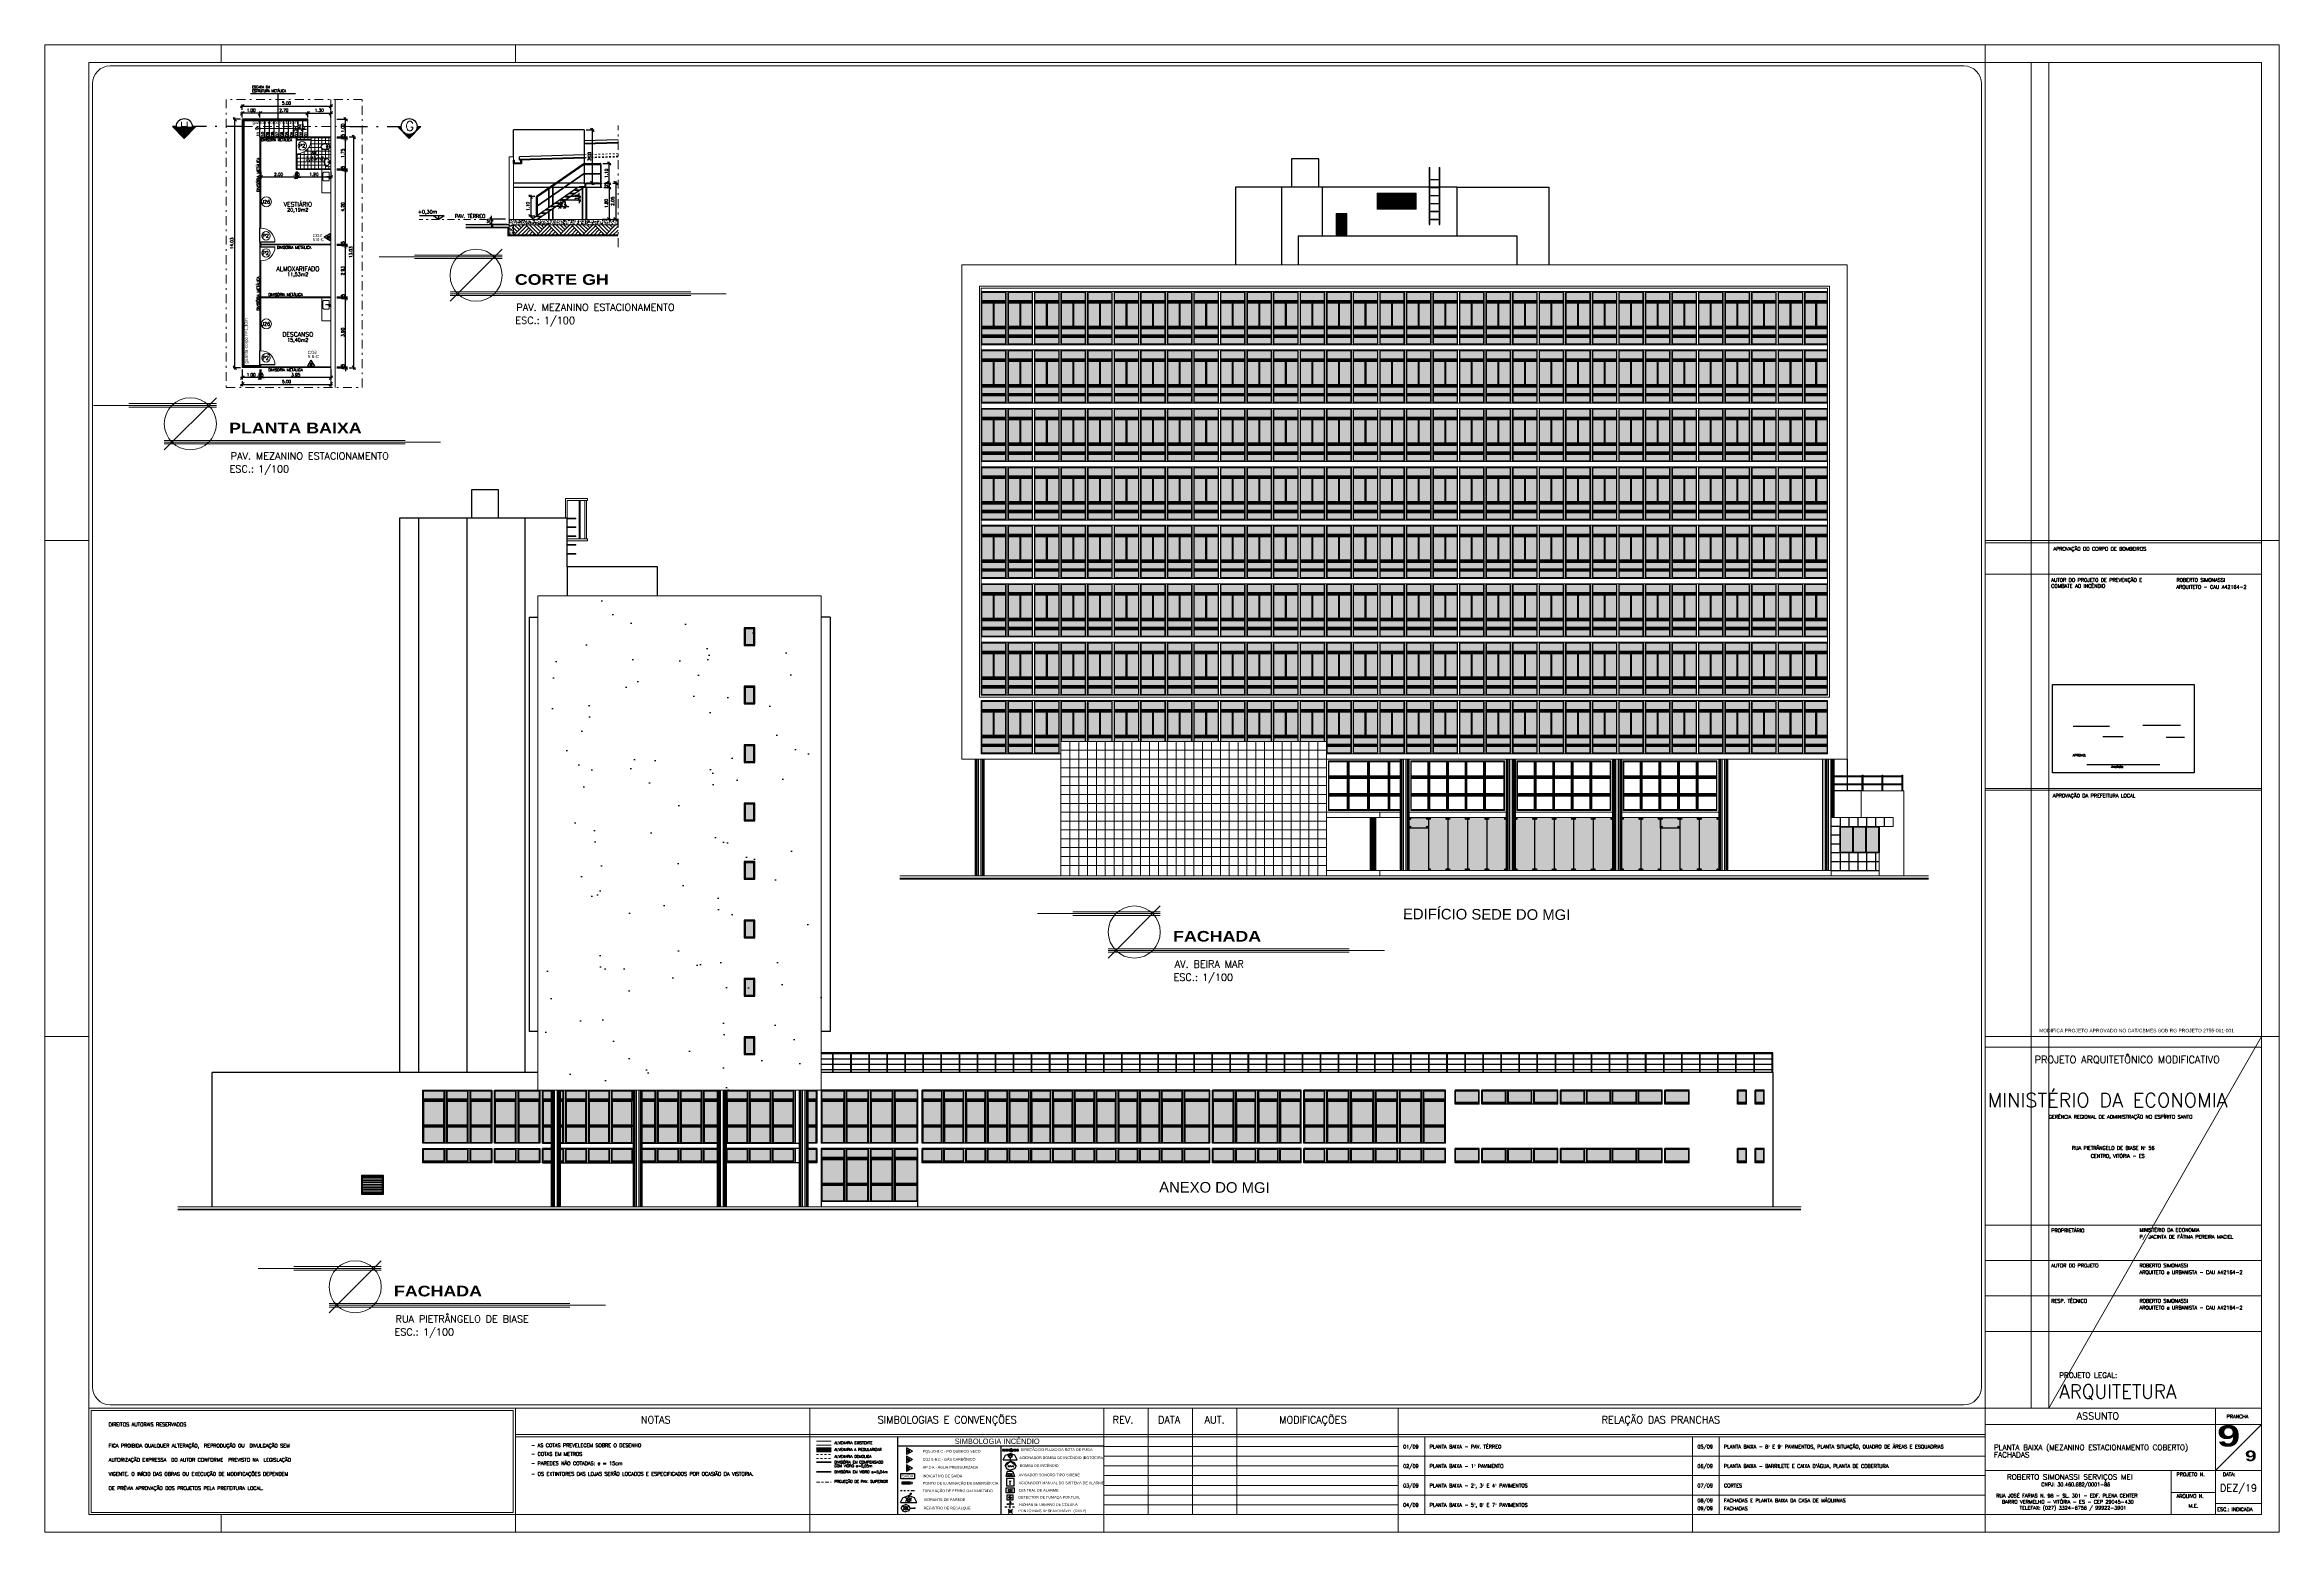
# Model space of a CAD drawing. Header units: millimetres. Extents: x 521 to 1055, y 261 to 520.
# Drawn here: x 791.2 to 917.4, y 261.3 to 345.3 of the extents above; entities that cross this region are included whole.
import ezdxf
from ezdxf.enums import TextEntityAlignment as Align

# ---------------------------------------------------------------- set-up
doc = ezdxf.new("R2010")
doc.units = ezdxf.units.MM
for name, pattern in [('BORDER', [44.45, 12.7, -6.35, 12.7, -6.35, 0, -6.35]), ('CONTINU', [0]), ('DASHDOT', [1, 0.5, -0.25, 0, -0.25]), ('DASHDOTX2', [2, 1, -0.5, 0, -0.5]), ('DIVIDE2', [15.875, 6.35, -3.175, 0, -3.175, 0, -3.175]), ('HIDDEN', [9.525, 6.35, -3.175])]:
    doc.linetypes.add(name, pattern=pattern)
doc.layers.add('0.1', color=8, linetype='Continuous', lineweight=13)
doc.layers.add('ppci', color=8, linetype='Continuous')
doc.styles.add('80X50', font='romans.shx')
doc.styles.add('ARCHISTUDIOPADRÃO', font='arial.ttf', dxfattribs={"height": 0.02})
doc.styles.add('ROBERTO', font='swissek.ttf')
doc.styles.add('ROMANS', font='romans')
doc.styles.add('SANSSERIFBOLD', font='sasb____.pfb', dxfattribs={"width": 1.2, "height": 0.6})
doc.styles.get("Standard").update_dxf_attribs({"font": 'romans.shx'})
doc.styles.add('STYLE1', font='sanss___.ttf')
doc.styles.add('tEXTO', font='romans.shx', dxfattribs={"height": 1})
doc.dimstyles.new('Fares Eng - 50', dxfattribs={"dimscale": 2, "dimtxt": 0.085, "dimasz": 0.1, "dimexe": 0.05, "dimexo": 0.05, "dimgap": 0.04, "dimtad": 1, "dimzin": 4, "dimdsep": 46, "dimtxsty": 'ROMANS', "dimblk1": 'OBLIQUE', "dimblk2": 'OBLIQUE', "dimsah": 1, "dimcen": 0.05, "dimdle": 0.05, "dimclrd": 8, "dimclre": 8, "dimclrt": 8, "dimaunit": 1, "dimadec": 0, "dimazin": 0, "dimtfac": 1, "dimtix": 1, "dimtmove": 2, "dimatfit": 0, "dimldrblk": 'OPEN90', "dimfxl": 1, "dimtolj": 1, "dimtzin": 0, "dimarcsym": 0})

# ---------------------------------------------------------------- blocks, each defined once
blk = doc.blocks.new('TITU-2')
at = {"color": 1}
for p, q in [((0.0147, 0.0147), (-0.0147, -0.0147)), ((-0.0347, 0.0104), (-0.0547, 0.0104)), ((0.0147, 0.0114), (-0.0347, 0.0114)), ((0.0147, 0.0094), (-0.0347, 0.0094)), ((-0.0147, -0.0094), (0.1213, -0.0094)), ((-0.0147, -0.0114), (0.1213, -0.0114)), ((0.1413, -0.0104), (0.1213, -0.0104))]:
    blk.add_line(p, q, dxfattribs=at)
at = {"color": 7}
for p, q in [((0.0147, 0.0104), (-0.0347, 0.0104)), ((-0.0147, -0.0104), (0.1213, -0.0104))]:
    blk.add_line(p, q, dxfattribs=at)
at = {"color": 1}
blk.add_circle((0, 0), 0.0147, dxfattribs=at)
at = {"color": 4}
blk.add_text('ESC.:', height=0.004, dxfattribs=at).set_placement((0.0222, -0.0275))
at = {"color": 8, "style": 'SANSSERIFBOLD', "width": 1.2}
blk.add_attdef('FACHADA', (0.0219, -0.0054), '', height=0.006, dxfattribs=at)
at = {"color": 4}
for tag, p in [('FACHADA', (0.0228, -0.0201)), ('0/0', (0.0383, -0.0275))]:
    blk.add_attdef(tag, p, '', height=0.004, dxfattribs=at)
blk = doc.blocks.new('PIA')
for p, q in [((0, 0.24), (0.04, 0.24)), ((0.01, 0.23), (0.01, 0.06)), ((0.01, 0.22), (0.03, 0.22)), ((0.03, 0.18), (0.01, 0.18))]:
    blk.add_line(p, q)
for points in [[(-0.01, 0.18), (-0.2, 0.18, 0.414214), (-0.25, 0.14), (-0.25, -0.13, 0.414214), (-0.2, -0.17), (0.2, -0.17, 0.414214), (0.24, -0.13), (0.24, 0.14, 0.414214), (0.2, 0.18), (0.08, 0.18)], [(0.08, 0.17), (0.08, 0.21, 0.133256), (0.08, 0.22, 0.106756), (0.07, 0.22, 0.082828), (0.06, 0.23, 0.071352), (0.06, 0.23, 0.071352), (0.05, 0.23, 0.082828), (0.04, 0.22, 0.106756), (0.03, 0.22, 0.133256), (0.03, 0.21), (0.03, 0.17)]]:
    blk.add_lwpolyline(points, format="xyb")
blk.add_lwpolyline([(-0.01, 0.23), (-0.01, 0.06)])
blk.add_lwpolyline([(0.03, 0.17, 0.133256), (0.03, 0.17, 0.106756), (0.04, 0.16, 0.082828), (0.05, 0.16, 0.071352), (0.06, 0.16, 0.071352), (0.06, 0.16, 0.082828), (0.07, 0.16, 0.106756), (0.08, 0.17, 0.133256), (0.08, 0.17, 0.133256), (0.08, 0.18, 0.106756), (0.07, 0.19, 0.082828), (0.06, 0.19, 0.071352), (0.06, 0.19, 0.071352), (0.05, 0.19, 0.082828), (0.04, 0.19, 0.106756), (0.03, 0.18, 0.133256)], format="xyb", close=True)
at = {"color": 8}
for points in [[(0.05, 0.24, 0.263265), (0.04, 0.23), (0.04, 0.22)], [(0.07, 0.22), (0.07, 0.23, 0.546464), (0.05, 0.25, 0.546464)]]:
    blk.add_lwpolyline(points, format="xyb", dxfattribs=at)
blk.add_lwpolyline([(0.06, 0.17, 0.133256), (0.06, 0.17, 0.106756), (0.06, 0.17, 0.082828), (0.06, 0.17, 0.071352), (0.06, 0.17, 0.071352), (0.05, 0.17, 0.082828), (0.05, 0.17, 0.106756), (0.05, 0.17, 0.133256), (0.05, 0.17, 0.133256), (0.05, 0.16, 0.106756), (0.05, 0.16, 0.082828), (0.05, 0.16, 0.071352), (0.06, 0.16, 0.071352), (0.06, 0.16, 0.082828), (0.06, 0.16, 0.106756), (0.06, 0.16, 0.133256)], format="xyb", close=True, dxfattribs=at)
blk.add_circle((0, 0), 0.01)
for centre, radius, start, end in [((0, 0.23), 0.015, 311.8103, 228.1897), ((0, 0.23), 0.01, 0.0002, 180.0002), ((0, 0.06), 0.01, 180.0001, 0.0001), ((0.04, 0.25), 0.01, 270, 294.62)]:
    blk.add_arc(centre, radius, start, end)
for centre, radius, start, end in [((0, 0.06), 0.0125, 143.1301, 36.8699), ((0.06, 0.23), 0.035, 315.5847, 154.6231), ((0.06, 0.23), 0.035, 205.3769, 224.4153)]:
    blk.add_arc(centre, radius, start, end, dxfattribs=at)
blk = doc.blocks.new('Vaso')
for points in [[(0.03, -0.05), (0.03, 0), (-0.03, 0), (-0.03, -0.05)], [(0.05, -0.09), (0.05, -0.05), (-0.05, -0.05), (-0.05, -0.09)]]:
    blk.add_lwpolyline(points)
for points in [[(0.18, -0.31, -0.071776), (0.17, -0.41, -0.083144), (0.13, -0.49, -0.106699), (0.07, -0.55, -0.132564), (0, -0.57, -0.132564), (-0.07, -0.55, -0.106699), (-0.13, -0.49, -0.083144), (-0.17, -0.41, -0.071776), (-0.19, -0.31, -0.071776), (-0.17, -0.21, -0.083144), (-0.13, -0.13, -0.060171), (-0.1, -0.09), (0.1, -0.09, -0.060171), (0.13, -0.13, -0.083144), (0.17, -0.21, -0.071776)], [(-0.09, -0.5, 0.2474), (0, -0.54, 0.2474), (0.09, -0.5, 0.197858), (0.15, -0.32, 0.418329), (0, -0.17, 0.418329), (-0.15, -0.32, 0.197858)]]:
    blk.add_lwpolyline(points, format="xyb", close=True)
blk.add_circle((0, -0.22), 0.0352)
blk = doc.blocks.new('Cuba-emp')
blk.add_lwpolyline([(0.21, 0.25), (0, 0.23), (0, -0.23), (0.21, -0.25, 0.137816), (0.27, -0.23, 0.107041), (0.33, -0.18, 0.080751), (0.36, -0.1, 0.068643), (0.38, 0, 0.068643), (0.36, 0.1, 0.080751), (0.33, 0.17, 0.107041), (0.27, 0.23, 0.115752), (0.21, 0.25)], format="xyb")
blk.add_lwpolyline([(0.21, 0.2, -0.131827), (0.25, 0.19, -0.106633), (0.3, 0.15, -0.083482), (0.33, 0.09, -0.072232), (0.34, 0, -0.072232), (0.33, -0.09, -0.083482), (0.3, -0.15, -0.106633), (0.25, -0.19, -0.131827), (0.21, -0.2, -0.131827), (0.17, -0.19, -0.106633), (0.12, -0.15, -0.083482), (0.09, -0.09, -0.072232), (0.08, 0, -0.072232), (0.09, 0.09, -0.083482), (0.12, 0.15, -0.106633), (0.17, 0.19, -0.131827)], format="xyb", close=True)
for centre, radius in [((0.04, 0.07), 0.0155), ((0.04, 0), 0.0193), ((0.04, 0), 0.0193), ((0.14, 0), 0.0198), ((0.04, -0.08), 0.0155)]:
    blk.add_circle(centre, radius)
blk = doc.blocks.new('ÁREA')
for p in [(0, 0), (0.00005, 0.00376)]:
    blk.add_attdef('COMPARTIMENTO', text='', height=0.0025).set_placement(p, align=Align.CENTER)
at = {"color": 1}
for p in [(-0.0001, -0.00752), (-0.00005, -0.00376)]:
    blk.add_attdef('ÁREA', text='', height=0.002, dxfattribs=at).set_placement(p, align=Align.CENTER)
blk = doc.blocks.new('_OBLIQUE')
at = {"color": 0, "linetype": 'ByBlock'}
blk.add_line((-0.5, -0.5), (0.5, 0.5), dxfattribs=at)
blk = doc.blocks.new('*D3434')
at = {"layer": '0.1', "color": 8, "linetype": 'CONTINU', "lineweight": -2, "transparency": 16777216}
for p, q in [((803.36, 326.98), (803.36, 326.42)), ((807.31, 326.98), (807.31, 326.42)), ((807.41, 326.52), (803.26, 326.52))]:
    blk.add_line(p, q, dxfattribs=at)
at = {"layer": 'DEFPOINTS', "color": 0, "linetype": 'CONTINU', "lineweight": -2, "transparency": 16777216}
for p in [(803.36, 327.08), (807.31, 327.08), (803.36, 326.52)]:
    blk.add_point(p, dxfattribs=at)
at = {"layer": '0.1', "color": 8, "linetype": 'CONTINU', "lineweight": -2, "transparency": 16777216, "xscale": 0.2, "yscale": 0.2, "zscale": 0.2, "rotation": 180}
blk.add_blockref('_OBLIQUE', (803.36, 326.52), dxfattribs=at)
at = {"layer": '0.1', "color": 8, "linetype": 'CONTINU', "lineweight": -2, "transparency": 16777216, "xscale": 0.2, "yscale": 0.2, "zscale": 0.2}
blk.add_blockref('_OBLIQUE', (807.31, 326.52), dxfattribs=at)
at = {"layer": '0.1', "color": 8, "linetype": 'CONTINU', "lineweight": -2, "transparency": 16777216, "insert": (805.33, 326.68), "char_height": 0.17, "attachment_point": 5, "style": 'ROMANS'}
blk.add_mtext('\\A1;3.95', dxfattribs=at)
blk = doc.blocks.new('_Open90')
at = {"color": 0, "linetype": 'ByBlock', "lineweight": -2}
for p, q in [((0, 0), (-1, 0)), ((-0.5, 0.5), (0, 0)), ((0, 0), (-0.5, -0.5))]:
    blk.add_line(p, q, dxfattribs=at)
blk = doc.blocks.new('*D3435')
at = {"layer": '0.1', "color": 8, "linetype": 'CONTINU', "lineweight": -2, "transparency": 16777216}
for p, q in [((803.31, 326.98), (803.31, 326.42)), ((803.36, 326.98), (803.36, 326.42)), ((803.31, 326.52), (803.11, 326.52)), ((803.36, 326.52), (803.31, 326.52)), ((803.36, 326.52), (803.56, 326.52))]:
    blk.add_line(p, q, dxfattribs=at)
at = {"layer": 'DEFPOINTS', "color": 0, "linetype": 'CONTINU', "lineweight": -2, "transparency": 16777216}
for p in [(803.31, 327.08), (803.36, 327.08), (803.31, 326.52)]:
    blk.add_point(p, dxfattribs=at)
at = {"layer": '0.1', "color": 8, "linetype": 'CONTINU', "lineweight": -2, "transparency": 16777216, "xscale": 0.2, "yscale": 0.2, "zscale": 0.2}
blk.add_blockref('_OBLIQUE', (803.31, 326.52), dxfattribs=at)
at = {"layer": '0.1', "color": 8, "linetype": 'CONTINU', "lineweight": -2, "transparency": 16777216, "xscale": 0.2, "yscale": 0.2, "zscale": 0.2, "rotation": 180}
blk.add_blockref('_OBLIQUE', (803.36, 326.52), dxfattribs=at)
at = {"layer": '0.1', "color": 8, "linetype": 'CONTINU', "lineweight": -2, "transparency": 16777216, "insert": (803.33, 326.68), "char_height": 0.17, "attachment_point": 5, "style": 'ROMANS'}
blk.add_mtext('\\A1;.05', dxfattribs=at)
blk = doc.blocks.new('*D3436')
at = {"layer": '0.1', "color": 8, "linetype": 'CONTINU', "lineweight": -2, "transparency": 16777216}
for p, q in [((802.31, 326.98), (802.31, 326.42)), ((803.31, 326.98), (803.31, 326.42)), ((803.41, 326.52), (802.21, 326.52))]:
    blk.add_line(p, q, dxfattribs=at)
at = {"layer": 'DEFPOINTS', "color": 0, "linetype": 'CONTINU', "lineweight": -2, "transparency": 16777216}
for p in [(802.31, 327.08), (803.31, 327.08), (802.31, 326.52)]:
    blk.add_point(p, dxfattribs=at)
at = {"layer": '0.1', "color": 8, "linetype": 'CONTINU', "lineweight": -2, "transparency": 16777216, "xscale": 0.2, "yscale": 0.2, "zscale": 0.2, "rotation": 180}
blk.add_blockref('_OBLIQUE', (802.31, 326.52), dxfattribs=at)
at = {"layer": '0.1', "color": 8, "linetype": 'CONTINU', "lineweight": -2, "transparency": 16777216, "xscale": 0.2, "yscale": 0.2, "zscale": 0.2}
blk.add_blockref('_OBLIQUE', (803.31, 326.52), dxfattribs=at)
at = {"layer": '0.1', "color": 8, "linetype": 'CONTINU', "lineweight": -2, "transparency": 16777216, "insert": (802.81, 326.68), "char_height": 0.17, "attachment_point": 5, "style": 'ROMANS'}
blk.add_mtext('\\A1;1.00', dxfattribs=at)
blk = doc.blocks.new('*D3437')
at = {"layer": '0.1', "color": 8, "linetype": 'CONTINU', "lineweight": -2, "transparency": 16777216}
for p, q in [((802.21, 326.14), (807.41, 326.14)), ((802.31, 326.32), (802.31, 326.04)), ((807.31, 326.32), (807.31, 326.04))]:
    blk.add_line(p, q, dxfattribs=at)
at = {"layer": 'DEFPOINTS', "color": 0, "linetype": 'CONTINU', "lineweight": -2, "transparency": 16777216}
for p in [(802.31, 326.42), (807.31, 326.42), (807.31, 326.14)]:
    blk.add_point(p, dxfattribs=at)
at = {"layer": '0.1', "color": 8, "linetype": 'CONTINU', "lineweight": -2, "transparency": 16777216, "xscale": 0.2, "yscale": 0.2, "zscale": 0.2, "rotation": 180}
blk.add_blockref('_OBLIQUE', (802.31, 326.14), dxfattribs=at)
at = {"layer": '0.1', "color": 8, "linetype": 'CONTINU', "lineweight": -2, "transparency": 16777216, "xscale": 0.2, "yscale": 0.2, "zscale": 0.2}
blk.add_blockref('_OBLIQUE', (807.31, 326.14), dxfattribs=at)
at = {"layer": '0.1', "color": 8, "linetype": 'CONTINU', "lineweight": -2, "transparency": 16777216, "insert": (804.81, 326.3), "char_height": 0.17, "attachment_point": 5, "style": 'ROMANS'}
blk.add_mtext('\\A1;5.00', dxfattribs=at)
blk = doc.blocks.new('*D3438')
at = {"layer": '0.1', "color": 8, "linetype": 'CONTINU', "lineweight": -2, "transparency": 16777216}
for p, q in [((807.66, 327.13), (808.25, 327.13)), ((807.66, 327.08), (808.25, 327.08)), ((808.15, 327.13), (808.15, 327.33)), ((808.15, 327.08), (808.15, 327.13)), ((808.15, 327.08), (808.15, 326.88))]:
    blk.add_line(p, q, dxfattribs=at)
at = {"layer": 'DEFPOINTS', "color": 0, "linetype": 'CONTINU', "lineweight": -2, "transparency": 16777216}
for p in [(807.56, 327.13), (807.56, 327.08), (808.15, 327.13)]:
    blk.add_point(p, dxfattribs=at)
at = {"layer": '0.1', "color": 8, "linetype": 'CONTINU', "lineweight": -2, "transparency": 16777216, "xscale": 0.2, "yscale": 0.2, "zscale": 0.2}
for p, rotation in [((808.15, 327.13), 270), ((808.15, 327.08), 90)]:
    blk.add_blockref('_OBLIQUE', p, dxfattribs=dict(at, rotation=rotation))
at = {"layer": '0.1', "color": 8, "linetype": 'CONTINU', "lineweight": -2, "transparency": 16777216, "insert": (807.99, 327.11), "char_height": 0.17, "attachment_point": 5, "rotation": 90, "style": 'ROMANS'}
blk.add_mtext('\\A1;.05', dxfattribs=at)
blk = doc.blocks.new('*D3439')
at = {"layer": '0.1', "color": 8, "linetype": 'CONTINU', "lineweight": -2, "transparency": 16777216}
for p, q in [((807.66, 331.03), (808.25, 331.03)), ((808.15, 327.03), (808.15, 331.13)), ((807.66, 327.13), (808.25, 327.13))]:
    blk.add_line(p, q, dxfattribs=at)
at = {"layer": 'DEFPOINTS', "color": 0, "linetype": 'CONTINU', "lineweight": -2, "transparency": 16777216}
for p in [(807.56, 331.03), (808.15, 331.03), (807.56, 327.13)]:
    blk.add_point(p, dxfattribs=at)
at = {"layer": '0.1', "color": 8, "linetype": 'CONTINU', "lineweight": -2, "transparency": 16777216, "xscale": 0.2, "yscale": 0.2, "zscale": 0.2}
for p, rotation in [((808.15, 331.03), 90), ((808.15, 327.13), 270)]:
    blk.add_blockref('_OBLIQUE', p, dxfattribs=dict(at, rotation=rotation))
at = {"layer": '0.1', "color": 8, "linetype": 'CONTINU', "lineweight": -2, "transparency": 16777216, "insert": (807.99, 329.08), "char_height": 0.17, "attachment_point": 5, "rotation": 90, "style": 'ROMANS'}
blk.add_mtext('\\A1;3.90', dxfattribs=at)
blk = doc.blocks.new('*D3440')
at = {"layer": '0.1', "color": 8, "linetype": 'CONTINU', "lineweight": -2, "transparency": 16777216}
for p, q in [((807.66, 331.08), (808.25, 331.08)), ((807.66, 331.03), (808.25, 331.03)), ((808.15, 331.08), (808.15, 331.28)), ((808.15, 331.03), (808.15, 331.08)), ((808.15, 331.03), (808.15, 330.83))]:
    blk.add_line(p, q, dxfattribs=at)
at = {"layer": 'DEFPOINTS', "color": 0, "linetype": 'CONTINU', "lineweight": -2, "transparency": 16777216}
for p in [(807.56, 331.08), (807.56, 331.03), (808.15, 331.08)]:
    blk.add_point(p, dxfattribs=at)
at = {"layer": '0.1', "color": 8, "linetype": 'CONTINU', "lineweight": -2, "transparency": 16777216, "xscale": 0.2, "yscale": 0.2, "zscale": 0.2}
for p, rotation in [((808.15, 331.08), 270), ((808.15, 331.03), 90)]:
    blk.add_blockref('_OBLIQUE', p, dxfattribs=dict(at, rotation=rotation))
at = {"layer": '0.1', "color": 8, "linetype": 'CONTINU', "lineweight": -2, "transparency": 16777216, "insert": (807.99, 331.06), "char_height": 0.17, "attachment_point": 5, "rotation": 90, "style": 'ROMANS'}
blk.add_mtext('\\A1;.05', dxfattribs=at)
blk = doc.blocks.new('*D3441')
at = {"layer": '0.1', "color": 8, "linetype": 'CONTINU', "lineweight": -2, "transparency": 16777216}
for p, q in [((807.66, 334.01), (808.25, 334.01)), ((808.15, 330.98), (808.15, 334.11)), ((807.66, 331.08), (808.25, 331.08))]:
    blk.add_line(p, q, dxfattribs=at)
at = {"layer": 'DEFPOINTS', "color": 0, "linetype": 'CONTINU', "lineweight": -2, "transparency": 16777216}
for p in [(807.56, 334.01), (808.15, 334.01), (807.56, 331.08)]:
    blk.add_point(p, dxfattribs=at)
at = {"layer": '0.1', "color": 8, "linetype": 'CONTINU', "lineweight": -2, "transparency": 16777216, "xscale": 0.2, "yscale": 0.2, "zscale": 0.2}
for p, rotation in [((808.15, 334.01), 90), ((808.15, 331.08), 270)]:
    blk.add_blockref('_OBLIQUE', p, dxfattribs=dict(at, rotation=rotation))
at = {"layer": '0.1', "color": 8, "linetype": 'CONTINU', "lineweight": -2, "transparency": 16777216, "insert": (807.99, 332.55), "char_height": 0.17, "attachment_point": 5, "rotation": 90, "style": 'ROMANS'}
blk.add_mtext('\\A1;2.93', dxfattribs=at)
blk = doc.blocks.new('*D3442')
at = {"layer": '0.1', "color": 8, "linetype": 'CONTINU', "lineweight": -2, "transparency": 16777216}
for p, q in [((807.66, 334.06), (808.25, 334.06)), ((807.66, 334.01), (808.25, 334.01)), ((808.15, 334.06), (808.15, 334.26)), ((808.15, 334.01), (808.15, 334.06)), ((808.15, 334.01), (808.15, 333.81))]:
    blk.add_line(p, q, dxfattribs=at)
at = {"layer": 'DEFPOINTS', "color": 0, "linetype": 'CONTINU', "lineweight": -2, "transparency": 16777216}
for p in [(807.56, 334.06), (807.56, 334.01), (808.15, 334.06)]:
    blk.add_point(p, dxfattribs=at)
at = {"layer": '0.1', "color": 8, "linetype": 'CONTINU', "lineweight": -2, "transparency": 16777216, "xscale": 0.2, "yscale": 0.2, "zscale": 0.2}
for p, rotation in [((808.15, 334.06), 270), ((808.15, 334.01), 90)]:
    blk.add_blockref('_OBLIQUE', p, dxfattribs=dict(at, rotation=rotation))
at = {"layer": '0.1', "color": 8, "linetype": 'CONTINU', "lineweight": -2, "transparency": 16777216, "insert": (807.99, 334.04), "char_height": 0.17, "attachment_point": 5, "rotation": 90, "style": 'ROMANS'}
blk.add_mtext('\\A1;.05', dxfattribs=at)
blk = doc.blocks.new('*D3443')
at = {"layer": '0.1', "color": 8, "linetype": 'CONTINU', "lineweight": -2, "transparency": 16777216}
for p, q in [((807.66, 338.26), (808.25, 338.26)), ((808.15, 333.96), (808.15, 338.36)), ((807.66, 334.06), (808.25, 334.06))]:
    blk.add_line(p, q, dxfattribs=at)
at = {"layer": 'DEFPOINTS', "color": 0, "linetype": 'CONTINU', "lineweight": -2, "transparency": 16777216}
for p in [(807.56, 338.26), (808.15, 338.26), (807.56, 334.06)]:
    blk.add_point(p, dxfattribs=at)
at = {"layer": '0.1', "color": 8, "linetype": 'CONTINU', "lineweight": -2, "transparency": 16777216, "xscale": 0.2, "yscale": 0.2, "zscale": 0.2}
for p, rotation in [((808.15, 338.26), 90), ((808.15, 334.06), 270)]:
    blk.add_blockref('_OBLIQUE', p, dxfattribs=dict(at, rotation=rotation))
at = {"layer": '0.1', "color": 8, "linetype": 'CONTINU', "lineweight": -2, "transparency": 16777216, "insert": (807.99, 336.16), "char_height": 0.17, "attachment_point": 5, "rotation": 90, "style": 'ROMANS'}
blk.add_mtext('\\A1;4.20', dxfattribs=at)
blk = doc.blocks.new('*D3444')
at = {"layer": '0.1', "color": 8, "linetype": 'CONTINU', "lineweight": -2, "transparency": 16777216}
for p, q in [((807.66, 338.31), (808.25, 338.31)), ((807.66, 338.26), (808.25, 338.26)), ((808.15, 338.31), (808.15, 338.51)), ((808.15, 338.26), (808.15, 338.31)), ((808.15, 338.26), (808.15, 338.06))]:
    blk.add_line(p, q, dxfattribs=at)
at = {"layer": 'DEFPOINTS', "color": 0, "linetype": 'CONTINU', "lineweight": -2, "transparency": 16777216}
for p in [(807.56, 338.31), (807.56, 338.26), (808.15, 338.31)]:
    blk.add_point(p, dxfattribs=at)
at = {"layer": '0.1', "color": 8, "linetype": 'CONTINU', "lineweight": -2, "transparency": 16777216, "xscale": 0.2, "yscale": 0.2, "zscale": 0.2}
for p, rotation in [((808.15, 338.31), 270), ((808.15, 338.26), 90)]:
    blk.add_blockref('_OBLIQUE', p, dxfattribs=dict(at, rotation=rotation))
at = {"layer": '0.1', "color": 8, "linetype": 'CONTINU', "lineweight": -2, "transparency": 16777216, "insert": (807.99, 338.29), "char_height": 0.17, "attachment_point": 5, "rotation": 90, "style": 'ROMANS'}
blk.add_mtext('\\A1;.05', dxfattribs=at)
blk = doc.blocks.new('*D3445')
at = {"layer": '0.1', "color": 8, "linetype": 'CONTINU', "lineweight": -2, "transparency": 16777216}
for p, q in [((807.66, 340.06), (808.25, 340.06)), ((808.15, 338.21), (808.15, 340.16)), ((807.66, 338.31), (808.25, 338.31))]:
    blk.add_line(p, q, dxfattribs=at)
at = {"layer": 'DEFPOINTS', "color": 0, "linetype": 'CONTINU', "lineweight": -2, "transparency": 16777216}
for p in [(807.56, 340.06), (808.15, 340.06), (807.56, 338.31)]:
    blk.add_point(p, dxfattribs=at)
at = {"layer": '0.1', "color": 8, "linetype": 'CONTINU', "lineweight": -2, "transparency": 16777216, "xscale": 0.2, "yscale": 0.2, "zscale": 0.2}
for p, rotation in [((808.15, 340.06), 90), ((808.15, 338.31), 270)]:
    blk.add_blockref('_OBLIQUE', p, dxfattribs=dict(at, rotation=rotation))
at = {"layer": '0.1', "color": 8, "linetype": 'CONTINU', "lineweight": -2, "transparency": 16777216, "insert": (807.99, 339.19), "char_height": 0.17, "attachment_point": 5, "rotation": 90, "style": 'ROMANS'}
blk.add_mtext('\\A1;1.75', dxfattribs=at)
blk = doc.blocks.new('*D3446')
at = {"layer": '0.1', "color": 8, "linetype": 'CONTINU', "lineweight": -2, "transparency": 16777216}
for p, q in [((807.66, 340.11), (808.25, 340.11)), ((807.66, 340.06), (808.25, 340.06)), ((808.15, 340.11), (808.15, 340.31)), ((808.15, 340.06), (808.15, 340.11)), ((808.15, 340.06), (808.15, 339.86))]:
    blk.add_line(p, q, dxfattribs=at)
at = {"layer": 'DEFPOINTS', "color": 0, "linetype": 'CONTINU', "lineweight": -2, "transparency": 16777216}
for p in [(807.56, 340.11), (807.56, 340.06), (808.15, 340.11)]:
    blk.add_point(p, dxfattribs=at)
at = {"layer": '0.1', "color": 8, "linetype": 'CONTINU', "lineweight": -2, "transparency": 16777216, "xscale": 0.2, "yscale": 0.2, "zscale": 0.2}
for p, rotation in [((808.15, 340.11), 270), ((808.15, 340.06), 90)]:
    blk.add_blockref('_OBLIQUE', p, dxfattribs=dict(at, rotation=rotation))
at = {"layer": '0.1', "color": 8, "linetype": 'CONTINU', "lineweight": -2, "transparency": 16777216, "insert": (807.99, 340.09), "char_height": 0.17, "attachment_point": 5, "rotation": 90, "style": 'ROMANS'}
blk.add_mtext('\\A1;.05', dxfattribs=at)
blk = doc.blocks.new('*D3447')
at = {"layer": '0.1', "color": 8, "linetype": 'CONTINU', "lineweight": -2, "transparency": 16777216}
for p, q in [((807.66, 341.11), (808.25, 341.11)), ((808.15, 340.01), (808.15, 341.21)), ((807.66, 340.11), (808.25, 340.11))]:
    blk.add_line(p, q, dxfattribs=at)
at = {"layer": 'DEFPOINTS', "color": 0, "linetype": 'CONTINU', "lineweight": -2, "transparency": 16777216}
for p in [(807.56, 341.11), (808.15, 341.11), (807.56, 340.11)]:
    blk.add_point(p, dxfattribs=at)
at = {"layer": '0.1', "color": 8, "linetype": 'CONTINU', "lineweight": -2, "transparency": 16777216, "xscale": 0.2, "yscale": 0.2, "zscale": 0.2}
for p, rotation in [((808.15, 341.11), 90), ((808.15, 340.11), 270)]:
    blk.add_blockref('_OBLIQUE', p, dxfattribs=dict(at, rotation=rotation))
at = {"layer": '0.1', "color": 8, "linetype": 'CONTINU', "lineweight": -2, "transparency": 16777216, "insert": (807.99, 340.61), "char_height": 0.17, "attachment_point": 5, "rotation": 90, "style": 'ROMANS'}
blk.add_mtext('\\A1;1.00', dxfattribs=at)
blk = doc.blocks.new('*D3448')
at = {"layer": '0.1', "color": 8, "lineweight": -2, "transparency": 16777216}
for p, q in [((805.91, 341.45), (807.41, 341.45)), ((806.01, 341.21), (806.01, 341.55)), ((807.31, 341.21), (807.31, 341.55))]:
    blk.add_line(p, q, dxfattribs=at)
at = {"layer": 'DEFPOINTS', "color": 0, "lineweight": -2, "transparency": 16777216}
for p in [(806.01, 341.11), (807.31, 341.45), (807.31, 341.11)]:
    blk.add_point(p, dxfattribs=at)
at = {"layer": '0.1', "color": 8, "lineweight": -2, "transparency": 16777216, "xscale": 0.2, "yscale": 0.2, "zscale": 0.2, "rotation": 180}
blk.add_blockref('_OBLIQUE', (806.01, 341.45), dxfattribs=at)
at = {"layer": '0.1', "color": 8, "lineweight": -2, "transparency": 16777216, "xscale": 0.2, "yscale": 0.2, "zscale": 0.2}
blk.add_blockref('_OBLIQUE', (807.31, 341.45), dxfattribs=at)
at = {"layer": '0.1', "color": 8, "transparency": 16777216, "insert": (806.66, 341.62), "char_height": 0.17, "attachment_point": 5, "style": 'ROMANS'}
blk.add_mtext('\\A1;1.30', dxfattribs=at)
blk = doc.blocks.new('*D3449')
at = {"layer": '0.1', "color": 8, "linetype": 'CONTINU', "lineweight": -2, "transparency": 16777216}
for p, q in [((806.11, 341.45), (803.21, 341.45)), ((803.31, 341.21), (803.31, 341.55)), ((806.01, 341.21), (806.01, 341.55))]:
    blk.add_line(p, q, dxfattribs=at)
at = {"layer": 'DEFPOINTS', "color": 0, "linetype": 'CONTINU', "lineweight": -2, "transparency": 16777216}
for p in [(803.31, 341.45), (803.31, 341.11), (806.01, 341.11)]:
    blk.add_point(p, dxfattribs=at)
at = {"layer": '0.1', "color": 8, "linetype": 'CONTINU', "lineweight": -2, "transparency": 16777216, "xscale": 0.2, "yscale": 0.2, "zscale": 0.2, "rotation": 180}
blk.add_blockref('_OBLIQUE', (803.31, 341.45), dxfattribs=at)
at = {"layer": '0.1', "color": 8, "linetype": 'CONTINU', "lineweight": -2, "transparency": 16777216, "xscale": 0.2, "yscale": 0.2, "zscale": 0.2}
blk.add_blockref('_OBLIQUE', (806.01, 341.45), dxfattribs=at)
at = {"layer": '0.1', "color": 8, "linetype": 'CONTINU', "lineweight": -2, "transparency": 16777216, "insert": (804.66, 341.62), "char_height": 0.17, "attachment_point": 5, "style": 'ROMANS'}
blk.add_mtext('\\A1;2.70', dxfattribs=at)
blk = doc.blocks.new('*D3450')
at = {"layer": '0.1', "color": 8, "linetype": 'CONTINU', "lineweight": -2, "transparency": 16777216}
for p, q in [((803.41, 341.45), (802.21, 341.45)), ((802.31, 341.21), (802.31, 341.55)), ((803.31, 341.21), (803.31, 341.55))]:
    blk.add_line(p, q, dxfattribs=at)
at = {"layer": 'DEFPOINTS', "color": 0, "linetype": 'CONTINU', "lineweight": -2, "transparency": 16777216}
for p in [(802.31, 341.45), (802.31, 341.11), (803.31, 341.11)]:
    blk.add_point(p, dxfattribs=at)
at = {"layer": '0.1', "color": 8, "linetype": 'CONTINU', "lineweight": -2, "transparency": 16777216, "xscale": 0.2, "yscale": 0.2, "zscale": 0.2, "rotation": 180}
blk.add_blockref('_OBLIQUE', (802.31, 341.45), dxfattribs=at)
at = {"layer": '0.1', "color": 8, "linetype": 'CONTINU', "lineweight": -2, "transparency": 16777216, "xscale": 0.2, "yscale": 0.2, "zscale": 0.2}
blk.add_blockref('_OBLIQUE', (803.31, 341.45), dxfattribs=at)
at = {"layer": '0.1', "color": 8, "linetype": 'CONTINU', "lineweight": -2, "transparency": 16777216, "insert": (802.81, 341.62), "char_height": 0.17, "attachment_point": 5, "style": 'ROMANS'}
blk.add_mtext('\\A1;1.00', dxfattribs=at)
blk = doc.blocks.new('*D3451')
at = {"layer": '0.1', "color": 8, "linetype": 'CONTINU', "lineweight": -2, "transparency": 16777216}
for p, q in [((802.21, 341.85), (807.41, 341.85)), ((802.31, 341.65), (802.31, 341.95)), ((807.31, 341.65), (807.31, 341.95))]:
    blk.add_line(p, q, dxfattribs=at)
at = {"layer": 'DEFPOINTS', "color": 0, "linetype": 'CONTINU', "lineweight": -2, "transparency": 16777216}
for p in [(802.31, 341.55), (807.31, 341.85), (807.31, 341.55)]:
    blk.add_point(p, dxfattribs=at)
at = {"layer": '0.1', "color": 8, "linetype": 'CONTINU', "lineweight": -2, "transparency": 16777216, "xscale": 0.2, "yscale": 0.2, "zscale": 0.2, "rotation": 180}
blk.add_blockref('_OBLIQUE', (802.31, 341.85), dxfattribs=at)
at = {"layer": '0.1', "color": 8, "linetype": 'CONTINU', "lineweight": -2, "transparency": 16777216, "xscale": 0.2, "yscale": 0.2, "zscale": 0.2}
blk.add_blockref('_OBLIQUE', (807.31, 341.85), dxfattribs=at)
at = {"layer": '0.1', "color": 8, "linetype": 'CONTINU', "lineweight": -2, "transparency": 16777216, "insert": (804.81, 342.02), "char_height": 0.17, "attachment_point": 5, "style": 'ROMANS'}
blk.add_mtext('\\A1;5.00', dxfattribs=at)
blk = doc.blocks.new('*D3452')
at = {"layer": '0.1', "color": 8, "linetype": 'CONTINU', "lineweight": -2, "transparency": 16777216}
for p, q in [((808.35, 340.11), (808.71, 340.11)), ((808.61, 326.98), (808.61, 340.21)), ((808.35, 327.08), (808.71, 327.08))]:
    blk.add_line(p, q, dxfattribs=at)
at = {"layer": 'DEFPOINTS', "color": 0, "linetype": 'CONTINU', "lineweight": -2, "transparency": 16777216}
for p in [(808.25, 340.11), (808.61, 340.11), (808.25, 327.08)]:
    blk.add_point(p, dxfattribs=at)
at = {"layer": '0.1', "color": 8, "linetype": 'CONTINU', "lineweight": -2, "transparency": 16777216, "xscale": 0.2, "yscale": 0.2, "zscale": 0.2}
for p, rotation in [((808.61, 340.11), 90), ((808.61, 327.08), 270)]:
    blk.add_blockref('_OBLIQUE', p, dxfattribs=dict(at, rotation=rotation))
at = {"layer": '0.1', "color": 8, "linetype": 'CONTINU', "lineweight": -2, "transparency": 16777216, "insert": (808.44, 333.6), "char_height": 0.17, "attachment_point": 5, "rotation": 90, "style": 'ROMANS'}
blk.add_mtext('\\A1;13.03', dxfattribs=at)
blk = doc.blocks.new('*D3453')
at = {"layer": '0.1', "color": 8, "linetype": 'CONTINU', "lineweight": -2, "transparency": 16777216}
for p, q in [((807.41, 337.84), (805.31, 337.84)), ((805.41, 338.16), (805.41, 337.74)), ((807.31, 338.16), (807.31, 337.74))]:
    blk.add_line(p, q, dxfattribs=at)
at = {"layer": 'DEFPOINTS', "color": 0, "linetype": 'CONTINU', "lineweight": -2, "transparency": 16777216}
for p in [(805.41, 338.26), (807.31, 338.26), (805.41, 337.84)]:
    blk.add_point(p, dxfattribs=at)
at = {"layer": '0.1', "color": 8, "linetype": 'CONTINU', "lineweight": -2, "transparency": 16777216, "xscale": 0.2, "yscale": 0.2, "zscale": 0.2, "rotation": 180}
blk.add_blockref('_OBLIQUE', (805.41, 337.84), dxfattribs=at)
at = {"layer": '0.1', "color": 8, "linetype": 'CONTINU', "lineweight": -2, "transparency": 16777216, "xscale": 0.2, "yscale": 0.2, "zscale": 0.2}
blk.add_blockref('_OBLIQUE', (807.31, 337.84), dxfattribs=at)
at = {"layer": '0.1', "color": 8, "linetype": 'CONTINU', "lineweight": -2, "transparency": 16777216, "insert": (806.36, 338), "char_height": 0.17, "attachment_point": 5, "style": 'ROMANS'}
blk.add_mtext('\\A1;1.90', dxfattribs=at)
blk = doc.blocks.new('*D3454')
at = {"layer": '0.1', "color": 8, "linetype": 'CONTINU', "lineweight": -2, "transparency": 16777216}
for p, q in [((805.36, 337.84), (805.16, 337.84)), ((805.36, 338.16), (805.36, 337.74)), ((805.41, 337.84), (805.36, 337.84)), ((805.41, 338.16), (805.41, 337.74)), ((805.41, 337.84), (805.61, 337.84))]:
    blk.add_line(p, q, dxfattribs=at)
at = {"layer": 'DEFPOINTS', "color": 0, "linetype": 'CONTINU', "lineweight": -2, "transparency": 16777216}
for p in [(805.36, 338.26), (805.41, 338.26), (805.36, 337.84)]:
    blk.add_point(p, dxfattribs=at)
at = {"layer": '0.1', "color": 8, "linetype": 'CONTINU', "lineweight": -2, "transparency": 16777216, "xscale": 0.2, "yscale": 0.2, "zscale": 0.2}
blk.add_blockref('_OBLIQUE', (805.36, 337.84), dxfattribs=at)
at = {"layer": '0.1', "color": 8, "linetype": 'CONTINU', "lineweight": -2, "transparency": 16777216, "xscale": 0.2, "yscale": 0.2, "zscale": 0.2, "rotation": 180}
blk.add_blockref('_OBLIQUE', (805.41, 337.84), dxfattribs=at)
at = {"layer": '0.1', "color": 8, "linetype": 'CONTINU', "lineweight": -2, "transparency": 16777216, "insert": (805.38, 338), "char_height": 0.17, "attachment_point": 5, "style": 'ROMANS'}
blk.add_mtext('\\A1;.05', dxfattribs=at)
blk = doc.blocks.new('*D3455')
at = {"layer": '0.1', "color": 8, "linetype": 'CONTINU', "lineweight": -2, "transparency": 16777216}
for p, q in [((805.46, 337.84), (803.26, 337.84)), ((803.36, 338.16), (803.36, 337.74)), ((805.36, 338.16), (805.36, 337.74))]:
    blk.add_line(p, q, dxfattribs=at)
at = {"layer": 'DEFPOINTS', "color": 0, "linetype": 'CONTINU', "lineweight": -2, "transparency": 16777216}
for p in [(803.36, 338.26), (805.36, 338.26), (803.36, 337.84)]:
    blk.add_point(p, dxfattribs=at)
at = {"layer": '0.1', "color": 8, "linetype": 'CONTINU', "lineweight": -2, "transparency": 16777216, "xscale": 0.2, "yscale": 0.2, "zscale": 0.2, "rotation": 180}
blk.add_blockref('_OBLIQUE', (803.36, 337.84), dxfattribs=at)
at = {"layer": '0.1', "color": 8, "linetype": 'CONTINU', "lineweight": -2, "transparency": 16777216, "xscale": 0.2, "yscale": 0.2, "zscale": 0.2}
blk.add_blockref('_OBLIQUE', (805.36, 337.84), dxfattribs=at)
at = {"layer": '0.1', "color": 8, "linetype": 'CONTINU', "lineweight": -2, "transparency": 16777216, "insert": (804.36, 338), "char_height": 0.17, "attachment_point": 5, "style": 'ROMANS'}
blk.add_mtext('\\A1;2.00', dxfattribs=at)
blk = doc.blocks.new('*D3456')
at = {"layer": '0.1', "color": 8, "linetype": 'CONTINU', "lineweight": -2, "transparency": 16777216}
for p, q in [((802.21, 341.11), (801.79, 341.11)), ((801.89, 326.98), (801.89, 341.21)), ((802.21, 327.08), (801.79, 327.08))]:
    blk.add_line(p, q, dxfattribs=at)
at = {"layer": 'DEFPOINTS', "color": 0, "linetype": 'CONTINU', "lineweight": -2, "transparency": 16777216}
for p in [(801.89, 341.11), (802.31, 341.11), (802.31, 327.08)]:
    blk.add_point(p, dxfattribs=at)
at = {"layer": '0.1', "color": 8, "linetype": 'CONTINU', "lineweight": -2, "transparency": 16777216, "xscale": 0.2, "yscale": 0.2, "zscale": 0.2}
for p, rotation in [((801.89, 341.11), 90), ((801.89, 327.08), 270)]:
    blk.add_blockref('_OBLIQUE', p, dxfattribs=dict(at, rotation=rotation))
at = {"layer": '0.1', "color": 8, "linetype": 'CONTINU', "lineweight": -2, "transparency": 16777216, "insert": (801.72, 334.1), "char_height": 0.17, "attachment_point": 5, "rotation": 90, "style": 'ROMANS'}
blk.add_mtext('\\A1;14.03', dxfattribs=at)
blk = doc.blocks.new('*D3457')
at = {"layer": '0.1', "color": 8, "linetype": 'CONTINU', "lineweight": -2, "transparency": 16777216}
for p, q in [((805.47, 340.55), (805.27, 340.55)), ((805.47, 340.57), (805.47, 340.65)), ((805.74, 340.55), (805.47, 340.55)), ((805.74, 340.57), (805.74, 340.65)), ((805.74, 340.55), (805.94, 340.55))]:
    blk.add_line(p, q, dxfattribs=at)
at = {"layer": 'DEFPOINTS', "color": 0, "linetype": 'CONTINU', "lineweight": -2, "transparency": 16777216}
for p in [(805.47, 340.55), (805.47, 340.47), (805.74, 340.47)]:
    blk.add_point(p, dxfattribs=at)
at = {"layer": '0.1', "color": 8, "linetype": 'CONTINU', "lineweight": -2, "transparency": 16777216, "xscale": 0.2, "yscale": 0.2, "zscale": 0.2}
blk.add_blockref('_OBLIQUE', (805.47, 340.55), dxfattribs=at)
at = {"layer": '0.1', "color": 8, "linetype": 'CONTINU', "lineweight": -2, "transparency": 16777216, "xscale": 0.2, "yscale": 0.2, "zscale": 0.2, "rotation": 180}
blk.add_blockref('_OBLIQUE', (805.74, 340.55), dxfattribs=at)
at = {"layer": '0.1', "color": 8, "linetype": 'CONTINU', "lineweight": -2, "transparency": 16777216, "insert": (805.6, 340.72), "char_height": 0.17, "attachment_point": 5, "style": 'ROMANS'}
blk.add_mtext('\\A1;.27', dxfattribs=at)
blk = doc.blocks.new('*D3458')
at = {"layer": '0.1', "color": 8, "linetype": 'CONTINU', "lineweight": -2, "transparency": 16777216}
for p, q in [((817.18, 335.46), (816.29, 335.46)), ((817.28, 335.16), (816.29, 335.16)), ((816.39, 335.46), (816.39, 335.66)), ((816.39, 335.46), (816.39, 335.16)), ((816.39, 335.16), (816.39, 334.96))]:
    blk.add_line(p, q, dxfattribs=at)
at = {"layer": 'DEFPOINTS', "color": 0, "linetype": 'CONTINU', "lineweight": -2, "transparency": 16777216}
for p in [(816.39, 335.16), (817.28, 335.46), (817.38, 335.16)]:
    blk.add_point(p, dxfattribs=at)
at = {"layer": '0.1', "color": 8, "linetype": 'CONTINU', "lineweight": -2, "transparency": 16777216, "xscale": 0.2, "yscale": 0.2, "zscale": 0.2}
for p, rotation in [((816.39, 335.46), 270), ((816.39, 335.16), 90)]:
    blk.add_blockref('_OBLIQUE', p, dxfattribs=dict(at, rotation=rotation))
at = {"layer": '0.1', "color": 8, "linetype": 'CONTINU', "lineweight": -2, "transparency": 16777216, "insert": (816.23, 335.31), "char_height": 0.17, "attachment_point": 5, "rotation": 90, "style": 'ROMANS'}
blk.add_mtext('\\A1;.30', dxfattribs=at)
blk = doc.blocks.new('*D3482')
at = {"layer": '0.1', "color": 8, "linetype": 'CONTINU', "lineweight": -2, "transparency": 16777216}
for p, q in [((822.73, 337.51), (823.13, 337.51)), ((822.73, 337.26), (823.13, 337.26)), ((823.03, 337.51), (823.03, 337.71)), ((823.03, 337.51), (823.03, 337.26)), ((823.03, 337.26), (823.03, 337.06))]:
    blk.add_line(p, q, dxfattribs=at)
at = {"layer": 'DEFPOINTS', "color": 0, "linetype": 'CONTINU', "lineweight": -2, "transparency": 16777216}
for p in [(822.63, 337.51), (822.63, 337.26), (823.03, 337.26)]:
    blk.add_point(p, dxfattribs=at)
at = {"layer": '0.1', "color": 8, "linetype": 'CONTINU', "lineweight": -2, "transparency": 16777216, "xscale": 0.2, "yscale": 0.2, "zscale": 0.2}
for p, rotation in [((823.03, 337.51), 270), ((823.03, 337.26), 90)]:
    blk.add_blockref('_OBLIQUE', p, dxfattribs=dict(at, rotation=rotation))
at = {"layer": '0.1', "color": 8, "linetype": 'CONTINU', "lineweight": -2, "transparency": 16777216, "insert": (822.87, 337.38), "char_height": 0.17, "attachment_point": 5, "rotation": 90, "style": 'ROMANS'}
blk.add_mtext('\\A1;.25', dxfattribs=at)
blk = doc.blocks.new('*D3483')
at = {"layer": '0.1', "color": 8, "linetype": 'CONTINU', "lineweight": -2, "transparency": 16777216}
for p, q in [((822.73, 337.26), (823.13, 337.26)), ((823.03, 337.36), (823.03, 335.36)), ((822.65, 335.46), (823.13, 335.46))]:
    blk.add_line(p, q, dxfattribs=at)
at = {"layer": 'DEFPOINTS', "color": 0, "linetype": 'CONTINU', "lineweight": -2, "transparency": 16777216}
for p in [(822.63, 337.26), (822.55, 335.46), (823.03, 335.46)]:
    blk.add_point(p, dxfattribs=at)
at = {"layer": '0.1', "color": 8, "linetype": 'CONTINU', "lineweight": -2, "transparency": 16777216, "xscale": 0.2, "yscale": 0.2, "zscale": 0.2}
for p, rotation in [((823.03, 337.26), 90), ((823.03, 335.46), 270)]:
    blk.add_blockref('_OBLIQUE', p, dxfattribs=dict(at, rotation=rotation))
at = {"layer": '0.1', "color": 8, "linetype": 'CONTINU', "lineweight": -2, "transparency": 16777216, "insert": (822.87, 336.36), "char_height": 0.17, "attachment_point": 5, "rotation": 90, "style": 'ROMANS'}
blk.add_mtext('\\A1;1.80', dxfattribs=at)
blk = doc.blocks.new('*D3484')
at = {"layer": '0.1', "color": 8, "linetype": 'CONTINU', "lineweight": -2, "transparency": 16777216}
for p, q in [((823.23, 337.51), (823.5, 337.51)), ((823.4, 337.61), (823.4, 335.36)), ((823.23, 335.46), (823.5, 335.46))]:
    blk.add_line(p, q, dxfattribs=at)
at = {"layer": 'DEFPOINTS', "color": 0, "linetype": 'CONTINU', "lineweight": -2, "transparency": 16777216}
for p in [(823.13, 337.51), (823.13, 335.46), (823.4, 335.46)]:
    blk.add_point(p, dxfattribs=at)
at = {"layer": '0.1', "color": 8, "linetype": 'CONTINU', "lineweight": -2, "transparency": 16777216, "xscale": 0.2, "yscale": 0.2, "zscale": 0.2}
for p, rotation in [((823.4, 337.51), 90), ((823.4, 335.46), 270)]:
    blk.add_blockref('_OBLIQUE', p, dxfattribs=dict(at, rotation=rotation))
at = {"layer": '0.1', "color": 8, "linetype": 'CONTINU', "lineweight": -2, "transparency": 16777216, "insert": (823.23, 336.48), "char_height": 0.17, "attachment_point": 5, "rotation": 90, "style": 'ROMANS'}
blk.add_mtext('\\A1;2.05', dxfattribs=at)
blk = doc.blocks.new('*D3485')
at = {"layer": '0.1', "color": 8, "linetype": 'CONTINU', "lineweight": -2, "transparency": 16777216}
for p, q in [((822.67, 338.61), (823.13, 338.61)), ((823.03, 337.41), (823.03, 338.71)), ((822.73, 337.51), (823.13, 337.51))]:
    blk.add_line(p, q, dxfattribs=at)
at = {"layer": 'DEFPOINTS', "color": 0, "linetype": 'CONTINU', "lineweight": -2, "transparency": 16777216}
for p in [(822.57, 338.61), (823.03, 338.61), (822.63, 337.51)]:
    blk.add_point(p, dxfattribs=at)
at = {"layer": '0.1', "color": 8, "linetype": 'CONTINU', "lineweight": -2, "transparency": 16777216, "xscale": 0.2, "yscale": 0.2, "zscale": 0.2}
for p, rotation in [((823.03, 338.61), 90), ((823.03, 337.51), 270)]:
    blk.add_blockref('_OBLIQUE', p, dxfattribs=dict(at, rotation=rotation))
at = {"layer": '0.1', "color": 8, "linetype": 'CONTINU', "lineweight": -2, "transparency": 16777216, "insert": (822.87, 338.06), "char_height": 0.17, "attachment_point": 5, "rotation": 90, "style": 'ROMANS'}
blk.add_mtext('\\A1;1.10', dxfattribs=at)
blk = doc.blocks.new('*D3486')
at = {"layer": '0.1', "color": 8, "linetype": 'CONTINU', "lineweight": -2, "transparency": 16777216}
for p, q in [((821.73, 340.51), (822.18, 340.51)), ((822.08, 340.61), (822.08, 337.41)), ((821.73, 337.51), (822.18, 337.51))]:
    blk.add_line(p, q, dxfattribs=at)
at = {"layer": 'DEFPOINTS', "color": 0, "linetype": 'CONTINU', "lineweight": -2, "transparency": 16777216}
for p in [(821.63, 340.51), (821.63, 337.51), (822.08, 337.51)]:
    blk.add_point(p, dxfattribs=at)
at = {"layer": '0.1', "color": 8, "linetype": 'CONTINU', "lineweight": -2, "transparency": 16777216, "xscale": 0.2, "yscale": 0.2, "zscale": 0.2}
for p, rotation in [((822.08, 340.51), 90), ((822.08, 337.51), 270)]:
    blk.add_blockref('_OBLIQUE', p, dxfattribs=dict(at, rotation=rotation))
at = {"layer": '0.1', "color": 8, "linetype": 'CONTINU', "lineweight": -2, "transparency": 16777216, "insert": (821.92, 339.01), "char_height": 0.17, "attachment_point": 5, "rotation": 90, "style": 'ROMANS'}
blk.add_mtext('\\A1;3.00', dxfattribs=at)
blk = doc.blocks.new('*D3487')
at = {"layer": '0.1', "color": 8, "linetype": 'CONTINU', "lineweight": -2, "transparency": 16777216}
for p, q in [((820.38, 336.57), (821.44, 336.57)), ((820.65, 336.76), (821.44, 336.76)), ((821.34, 336.76), (821.34, 336.96)), ((821.34, 336.57), (821.34, 336.76)), ((821.34, 336.57), (821.34, 336.37))]:
    blk.add_line(p, q, dxfattribs=at)
at = {"layer": 'DEFPOINTS', "color": 0, "linetype": 'CONTINU', "lineweight": -2, "transparency": 16777216}
for p in [(820.28, 336.57), (820.55, 336.76), (821.34, 336.76)]:
    blk.add_point(p, dxfattribs=at)
at = {"layer": '0.1', "color": 8, "linetype": 'CONTINU', "lineweight": -2, "transparency": 16777216, "xscale": 0.2, "yscale": 0.2, "zscale": 0.2}
for p, rotation in [((821.34, 336.76), 270), ((821.34, 336.57), 90)]:
    blk.add_blockref('_OBLIQUE', p, dxfattribs=dict(at, rotation=rotation))
at = {"layer": '0.1', "color": 8, "linetype": 'CONTINU', "lineweight": -2, "transparency": 16777216, "insert": (821.18, 336.67), "char_height": 0.17, "attachment_point": 5, "rotation": 90, "style": 'ROMANS'}
blk.add_mtext('\\A1;.19', dxfattribs=at)
blk = doc.blocks.new('*D3488')
at = {"layer": '0.1', "color": 8, "linetype": 'CONTINU', "lineweight": -2, "transparency": 16777216}
for p, q in [((820.28, 336.18), (820.08, 336.18)), ((820.28, 336.47), (820.28, 336.08)), ((820.28, 336.18), (820.55, 336.18)), ((820.55, 336.47), (820.55, 336.08)), ((820.55, 336.18), (820.75, 336.18))]:
    blk.add_line(p, q, dxfattribs=at)
at = {"layer": 'DEFPOINTS', "color": 0, "linetype": 'CONTINU', "lineweight": -2, "transparency": 16777216}
for p in [(820.28, 336.57), (820.55, 336.57), (820.55, 336.18)]:
    blk.add_point(p, dxfattribs=at)
at = {"layer": '0.1', "color": 8, "linetype": 'CONTINU', "lineweight": -2, "transparency": 16777216, "xscale": 0.2, "yscale": 0.2, "zscale": 0.2}
blk.add_blockref('_OBLIQUE', (820.28, 336.18), dxfattribs=at)
at = {"layer": '0.1', "color": 8, "linetype": 'CONTINU', "lineweight": -2, "transparency": 16777216, "xscale": 0.2, "yscale": 0.2, "zscale": 0.2, "rotation": 180}
blk.add_blockref('_OBLIQUE', (820.55, 336.18), dxfattribs=at)
at = {"layer": '0.1', "color": 8, "linetype": 'CONTINU', "lineweight": -2, "transparency": 16777216, "insert": (820.41, 336.35), "char_height": 0.17, "attachment_point": 5, "style": 'ROMANS'}
blk.add_mtext('\\A1;.27', dxfattribs=at)
blk = doc.blocks.new('*D3489')
at = {"layer": '0.1', "color": 8, "linetype": 'CONTINU', "lineweight": -2, "transparency": 16777216}
for p, q in [((818.83, 336.74), (818.5, 336.74)), ((818.6, 336.84), (818.6, 335.54)), ((818.83, 335.64), (818.5, 335.64))]:
    blk.add_line(p, q, dxfattribs=at)
at = {"layer": 'DEFPOINTS', "color": 0, "linetype": 'CONTINU', "lineweight": -2, "transparency": 16777216}
for p in [(818.93, 336.74), (818.6, 335.64), (818.93, 335.64)]:
    blk.add_point(p, dxfattribs=at)
at = {"layer": '0.1', "color": 8, "linetype": 'CONTINU', "lineweight": -2, "transparency": 16777216, "xscale": 0.2, "yscale": 0.2, "zscale": 0.2}
for p, rotation in [((818.6, 336.74), 90), ((818.6, 335.64), 270)]:
    blk.add_blockref('_OBLIQUE', p, dxfattribs=dict(at, rotation=rotation))
at = {"layer": '0.1', "color": 8, "linetype": 'CONTINU', "lineweight": -2, "transparency": 16777216, "insert": (818.44, 336.19), "char_height": 0.17, "attachment_point": 5, "rotation": 90, "style": 'ROMANS'}
blk.add_mtext('\\A1;1.10', dxfattribs=at)

msp = doc.modelspace()

# ---------------------------------------------------------------- hatches: boundary and pattern name
at = {"layer": '0.1', "linetype": 'CONTINU', "lineweight": -2}
h = msp.add_hatch(color=8, dxfattribs=at)
h.paths.add_polyline_path([(804.32443, 341.15796, 0.414213562), (804.28131, 341.11484), (804.32443, 341.11484)])
h.paths.add_polyline_path([(804.32443, 341.11484), (804.36755, 341.11484, 0.414213562), (804.32443, 341.15796)])
h.paths.add_polyline_path([(804.36755, 341.11484), (804.28131, 341.11484, 1)])
at = {"layer": '0.1', "lineweight": -2}
h = msp.add_hatch(color=8, dxfattribs=at)
edge = h.paths.add_edge_path()
edge.add_line((798.37976, 340.70137), (799.03526, 340.02704))
edge.add_line((799.03526, 340.02704), (799.69067, 340.69285))
edge.add_line((799.69067, 340.69285), (799.48301, 340.69285))
edge.add_arc((799.0353, 340.70553), 0.44789, 180.5320387, 358.3783732, ccw=False)
edge.add_line((798.58743, 340.70137), (798.37976, 340.70137))
at = {"layer": '0.1', "linetype": 'CONTINU'}
h = msp.add_hatch(dxfattribs=at)
h.set_pattern_fill('_USER', color=8, scale=0.2, style=0, double=1, pattern_type=0)
h.set_pattern_definition([(0, (805.40865, 338.31484), (0, 0.2), []), (90, (805.40865, 338.31484), (-0.2, 1e-17), [])])
h.paths.add_polyline_path([(806.8957, 339.73615, -0.071774899), (806.99865, 339.751, -0.071774899), (807.1016, 339.73615, -0.083144702), (807.1825, 339.69682, -0.060172029), (807.21865, 339.6639), (807.21865, 339.6139), (807.25865, 339.6139), (807.25865, 339.5939), (807.30865, 339.5939), (807.30865, 340.06484), (805.40865, 340.06484), (805.40865, 339.96484), (806.20865, 339.96484), (806.20865, 339.93484), (806.20809, 339.93484, -0.403269678), (805.40865, 339.16484), (805.40865, 338.31484), (807.30865, 338.31484), (807.30865, 338.46333), (807.09865, 338.44253, -0.115752219), (807.03806, 338.46096, -0.107041179), (806.97983, 338.51643, -0.080750546), (806.94418, 338.59309, -0.068642808), (806.93061, 338.69144, -0.068642808), (806.94418, 338.78978, -0.080750546), (806.97983, 338.86644, -0.107041179), (807.03806, 338.92191, -0.137815627), (807.09865, 338.93894), (807.30865, 338.91814), (807.30865, 339.5339), (807.25865, 339.5339), (807.25865, 339.5139), (807.21865, 339.5139), (807.21865, 339.46811, -0.060172029), (807.1825, 339.43519, -0.083144702), (807.1016, 339.39586, -0.071774899), (806.99865, 339.381, -0.071774899), (806.8957, 339.39586, -0.08314554), (806.8148, 339.43519, -0.106699158), (806.7568, 339.49874, -0.132563624), (806.73865, 339.566, -0.132563624), (806.7568, 339.63327, -0.106699158), (806.8148, 339.69682, -0.08314554)])
h.paths.add_polyline_path([(805.80022, 338.69527), (807.00499, 338.69527), (807.00499, 339.05241), (805.80022, 339.05241)], flags=24)
h.paths.add_polyline_path([(806.10864, 339.01834), (806.70983, 339.01834), (806.70983, 339.39334), (806.10864, 339.39334)], flags=24)
at = {"layer": '0.1'}
h = msp.add_hatch(color=8, dxfattribs=at)
edge = h.paths.add_edge_path()
edge.add_line((812.3907, 340.70137), (811.7352, 340.02704))
edge.add_line((811.7352, 340.02704), (811.07979, 340.69285))
edge.add_line((811.07979, 340.69285), (811.28745, 340.69285))
edge.add_arc((811.73516, 340.70553), 0.44789, 181.6216268, 359.4679613)
edge.add_line((812.18303, 340.70137), (812.3907, 340.70137))
at = {"layer": '0.1', "linetype": 'Continuous'}
h = msp.add_hatch(dxfattribs=at)
h.set_pattern_fill('ANSI31', color=8, scale=0.3, angle=315, style=0)
h.set_pattern_definition([(360, (839.002664, 326.817787), (2e-17, 0.0375), [])])
h.paths.add_polyline_path([(864.12316, 335.75154), (864.66316, 335.75154), (864.66316, 334.61154), (864.12316, 334.61154)])
h = msp.add_hatch(dxfattribs=at)
h.set_pattern_fill('ANSI31', color=8, scale=0.3, angle=315, style=0)
h.set_pattern_definition([(360, (842.91964, 327.97319), (2e-17, 0.0375), [])])
h.paths.add_polyline_path([(866.44013, 336.90694), (868.58013, 336.90694), (868.58013, 336.06694), (866.44013, 336.06694)])
at = {"layer": '0.1', "linetype": 'CONTINU', "lineweight": -2}
h = msp.add_hatch(dxfattribs=at)
h.set_pattern_fill('AR-CONC', color=8, scale=0.0015, style=0)
h.set_pattern_definition([(50, (817.3755, 334.55514), (0.273277, -0.023909), [0.028575, -0.314325]), (355, (817.3755, 334.55514), (-0.052864, 0.286585), [0.02286, -0.25146]), (100.451, (817.39827, 334.55315), (0.220414, 0.262675), [0.024285, -0.267135]), (46.184, (817.3755, 334.63134), (0.406619, -0.063063), [0.042862, -0.471488]), (96.6356, (817.40938, 334.6261), (0.356106, 0.371138), [0.036427, -0.400702]), (351.184, (817.3755, 334.63134), (0.356107, 0.371138), [0.03429, -0.37719]), (21, (817.4136, 334.6123), (0.227422, -0.153398), [0.028575, -0.314325]), (326, (817.4136, 334.6123), (0.092703, 0.276282), [0.02286, -0.25146]), (71.4514, (817.43255, 334.5995), (0.320125, 0.122884), [0.024285, -0.267135]), (37.5, (817.37549, 334.55514), (0.0046329, 0.1268326), [0, -0.248412, 0, -0.25527, 0, -0.2524125]), (7.5, (817.3755, 334.55514), (0.1002295, 0.150271), [0, -0.145542, 0, -0.242697, 0, -0.0962025]), (327.5, (817.29053, 334.55514), (0.2033859, -0.0085931), [0, -0.09525, 0, -0.29718, 0, -0.394335]), (317.5, (817.25243, 334.55514), (0.222194, 0.0381397), [0, -0.123825, 0, -0.197358, 0, -0.280035])])
h.paths.add_polyline_path([(823.531, 335.15514), (823.531, 335.45514), (817.37549, 335.45514), (817.37549, 334.55514), (817.62549, 334.55514), (817.62549, 335.15514)])
h = msp.add_hatch(dxfattribs=at)
h.set_pattern_fill('AR-PARQ1', color=8, scale=0.003, angle=45, style=0)
h.set_pattern_definition([(135, (817.6255, 334.5551), (-1.29316, 0), [0.9144, -0.9144]), (135, (817.7333, 334.6629), (-1.29316, 0), [0.9144, -0.9144]), (135, (817.841, 334.7707), (-1.29316, 0), [0.9144, -0.9144]), (135, (817.9488, 334.8784), (-1.29316, 0), [0.9144, -0.9144]), (135, (818.05655, 334.9862), (-1.29316, 0), [0.9144, -0.9144]), (135, (818.1643, 335.094), (-1.29316, 0), [0.9144, -0.9144]), (135, (818.2721, 335.2017), (-1.29316, 0), [0.9144, -0.9144]), (45, (816.9789, 335.2017), (1.29316, 0), [0.9144, -0.9144]), (45, (816.87115, 335.3095), (1.29316, 0), [0.9144, -0.9144]), (45, (816.7634, 335.41725), (1.29316, 0), [0.9144, -0.9144]), (45, (816.6556, 335.525), (1.29316, 0), [0.9144, -0.9144]), (45, (816.5479, 335.6328), (1.29316, 0), [0.9144, -0.9144]), (45, (816.4401, 335.7405), (1.29316, 0), [0.9144, -0.9144]), (45, (816.3323, 335.8483), (1.29316, 0), [0.9144, -0.9144])])
h.paths.add_polyline_path([(823.531, 334.55514), (823.531, 335.15514), (817.62549, 335.15514), (817.62549, 334.55514)])
h = msp.add_hatch(color=9, dxfattribs=at)
h.paths.add_polyline_path([(845.41903, 331.35219), (844.07903, 331.35219), (844.07903, 330.8623), (845.41903, 330.8623)])
h.paths.add_polyline_path([(844.71903, 330.75238), (844.07903, 330.75238), (844.07903, 329.41219), (844.71903, 329.41219)])
h.paths.add_polyline_path([(845.41903, 330.75238), (844.77903, 330.75238), (844.77903, 329.41219), (845.41903, 329.41219)])
h.paths.add_polyline_path([(845.41903, 329.30277), (844.07903, 329.30277), (844.07903, 328.91414), (845.41903, 328.91414)])
h.paths.add_polyline_path([(845.41903, 328.80414), (844.07903, 328.80414), (844.07903, 328.41219), (845.41903, 328.41219)])
h.paths.add_polyline_path([(846.91903, 331.35219), (845.57903, 331.35219), (845.57903, 330.8623), (846.91903, 330.8623)])
h.paths.add_polyline_path([(846.21903, 330.75238), (845.57903, 330.75238), (845.57903, 329.41219), (846.21903, 329.41219)])
h.paths.add_polyline_path([(846.91903, 330.75238), (846.27903, 330.75238), (846.27903, 329.41219), (846.91903, 329.41219)])
h.paths.add_polyline_path([(846.91903, 329.30277), (845.57903, 329.30277), (845.57903, 328.91414), (846.91903, 328.91414)])
h.paths.add_polyline_path([(846.91903, 328.80414), (845.57903, 328.80414), (845.57903, 328.41219), (846.91903, 328.41219)])
h.paths.add_polyline_path([(848.41903, 328.80414), (847.07903, 328.80414), (847.07903, 328.41219), (848.41903, 328.41219)])
h.paths.add_polyline_path([(848.41903, 329.30277), (847.07903, 329.30277), (847.07903, 328.91414), (848.41903, 328.91414)])
h.paths.add_polyline_path([(847.71903, 330.75238), (847.07903, 330.75238), (847.07903, 329.41219), (847.71903, 329.41219)])
h.paths.add_polyline_path([(848.41903, 330.75238), (847.77903, 330.75238), (847.77903, 329.41219), (848.41903, 329.41219)])
h.paths.add_polyline_path([(848.41903, 331.35219), (847.07903, 331.35219), (847.07903, 330.8623), (848.41903, 330.8623)])
h.paths.add_polyline_path([(849.91903, 331.35219), (848.57903, 331.35219), (848.57903, 330.8623), (849.91903, 330.8623)])
h.paths.add_polyline_path([(849.21903, 330.75238), (848.57903, 330.75238), (848.57903, 329.41219), (849.21903, 329.41219)])
h.paths.add_polyline_path([(849.91903, 330.75238), (849.27903, 330.75238), (849.27903, 329.41219), (849.91903, 329.41219)])
h.paths.add_polyline_path([(849.91903, 329.30277), (848.57903, 329.30277), (848.57903, 328.91414), (849.91903, 328.91414)])
h.paths.add_polyline_path([(849.91903, 328.80414), (848.57903, 328.80414), (848.57903, 328.41219), (849.91903, 328.41219)])
h.paths.add_polyline_path([(851.41903, 328.80414), (850.07903, 328.80414), (850.07903, 328.41219), (851.41903, 328.41219)])
h.paths.add_polyline_path([(851.41903, 329.30277), (850.07903, 329.30277), (850.07903, 328.91414), (851.41903, 328.91414)])
h.paths.add_polyline_path([(850.71903, 330.75238), (850.07903, 330.75238), (850.07903, 329.41219), (850.71903, 329.41219)])
h.paths.add_polyline_path([(851.41903, 330.75238), (850.77903, 330.75238), (850.77903, 329.41219), (851.41903, 329.41219)])
h.paths.add_polyline_path([(851.41903, 331.35219), (850.07903, 331.35219), (850.07903, 330.8623), (851.41903, 330.8623)])
h.paths.add_polyline_path([(852.91903, 331.35219), (851.57903, 331.35219), (851.57903, 330.8623), (852.91903, 330.8623)])
h.paths.add_polyline_path([(852.21903, 330.75238), (851.57903, 330.75238), (851.57903, 329.41219), (852.21903, 329.41219)])
h.paths.add_polyline_path([(852.91903, 330.75238), (852.27903, 330.75238), (852.27903, 329.41219), (852.91903, 329.41219)])
h.paths.add_polyline_path([(852.91903, 329.30277), (851.57903, 329.30277), (851.57903, 328.91414), (852.91903, 328.91414)])
h.paths.add_polyline_path([(852.91903, 328.80414), (851.57903, 328.80414), (851.57903, 328.41219), (852.91903, 328.41219)])
h.paths.add_polyline_path([(854.41903, 328.80414), (853.07903, 328.80414), (853.07903, 328.41219), (854.41903, 328.41219)])
h.paths.add_polyline_path([(854.41903, 329.30277), (853.07903, 329.30277), (853.07903, 328.91414), (854.41903, 328.91414)])
h.paths.add_polyline_path([(853.71903, 330.75238), (853.07903, 330.75238), (853.07903, 329.41219), (853.71903, 329.41219)])
h.paths.add_polyline_path([(854.41903, 330.75238), (853.77903, 330.75238), (853.77903, 329.41219), (854.41903, 329.41219)])
h.paths.add_polyline_path([(854.41903, 331.35219), (853.07903, 331.35219), (853.07903, 330.8623), (854.41903, 330.8623)])
h.paths.add_polyline_path([(855.91903, 331.35219), (854.57903, 331.35219), (854.57903, 330.8623), (855.91903, 330.8623)])
h.paths.add_polyline_path([(857.41903, 331.35219), (856.07903, 331.35219), (856.07903, 330.8623), (857.41903, 330.8623)])
h.paths.add_polyline_path([(858.91903, 331.35219), (857.57903, 331.35219), (857.57903, 330.8623), (858.91903, 330.8623)])
h.paths.add_polyline_path([(860.41903, 331.35219), (859.07903, 331.35219), (859.07903, 330.8623), (860.41903, 330.8623)])
h.paths.add_polyline_path([(861.91903, 331.35219), (860.57903, 331.35219), (860.57903, 330.8623), (861.91903, 330.8623)])
h.paths.add_polyline_path([(863.41903, 331.35219), (862.07903, 331.35219), (862.07903, 330.8623), (863.41903, 330.8623)])
h.paths.add_polyline_path([(863.41903, 330.75238), (862.77903, 330.75238), (862.77903, 329.41219), (863.41903, 329.41219)])
h.paths.add_polyline_path([(862.71903, 330.75238), (862.07903, 330.75238), (862.07903, 329.41219), (862.71903, 329.41219)])
h.paths.add_polyline_path([(861.91903, 330.75238), (861.27903, 330.75238), (861.27903, 329.41219), (861.91903, 329.41219)])
h.paths.add_polyline_path([(861.21903, 330.75238), (860.57903, 330.75238), (860.57903, 329.41219), (861.21903, 329.41219)])
h.paths.add_polyline_path([(860.41903, 330.75238), (859.77903, 330.75238), (859.77903, 329.41219), (860.41903, 329.41219)])
h.paths.add_polyline_path([(859.71903, 330.75238), (859.07903, 330.75238), (859.07903, 329.41219), (859.71903, 329.41219)])
h.paths.add_polyline_path([(858.91903, 330.75238), (858.27903, 330.75238), (858.27903, 329.41219), (858.91903, 329.41219)])
h.paths.add_polyline_path([(858.21903, 330.75238), (857.57903, 330.75238), (857.57903, 329.41219), (858.21903, 329.41219)])
h.paths.add_polyline_path([(857.41903, 330.75238), (856.77903, 330.75238), (856.77903, 329.41219), (857.41903, 329.41219)])
h.paths.add_polyline_path([(856.71903, 330.75238), (856.07903, 330.75238), (856.07903, 329.41219), (856.71903, 329.41219)])
h.paths.add_polyline_path([(855.91903, 330.75238), (855.27903, 330.75238), (855.27903, 329.41219), (855.91903, 329.41219)])
h.paths.add_polyline_path([(855.21903, 330.75238), (854.57903, 330.75238), (854.57903, 329.41219), (855.21903, 329.41219)])
h.paths.add_polyline_path([(855.91903, 329.30277), (854.57903, 329.30277), (854.57903, 328.91414), (855.91903, 328.91414)])
h.paths.add_polyline_path([(855.91903, 328.80414), (854.57903, 328.80414), (854.57903, 328.41219), (855.91903, 328.41219)])
h.paths.add_polyline_path([(857.41903, 328.80414), (856.07903, 328.80414), (856.07903, 328.41219), (857.41903, 328.41219)])
h.paths.add_polyline_path([(857.41903, 329.30277), (856.07903, 329.30277), (856.07903, 328.91414), (857.41903, 328.91414)])
h.paths.add_polyline_path([(858.91903, 329.30277), (857.57903, 329.30277), (857.57903, 328.91414), (858.91903, 328.91414)])
h.paths.add_polyline_path([(858.91903, 328.80414), (857.57903, 328.80414), (857.57903, 328.41219), (858.91903, 328.41219)])
h.paths.add_polyline_path([(860.41903, 328.80414), (859.07903, 328.80414), (859.07903, 328.41219), (860.41903, 328.41219)])
h.paths.add_polyline_path([(860.41903, 329.30277), (859.07903, 329.30277), (859.07903, 328.91414), (860.41903, 328.91414)])
h.paths.add_polyline_path([(861.91903, 329.30277), (860.57903, 329.30277), (860.57903, 328.91414), (861.91903, 328.91414)])
h.paths.add_polyline_path([(861.91903, 328.80414), (860.57903, 328.80414), (860.57903, 328.41219), (861.91903, 328.41219)])
h.paths.add_polyline_path([(863.41903, 328.80414), (862.07903, 328.80414), (862.07903, 328.41219), (863.41903, 328.41219)])
h.paths.add_polyline_path([(863.41903, 329.30277), (862.07903, 329.30277), (862.07903, 328.91414), (863.41903, 328.91414)])
h = msp.add_hatch(color=9, dxfattribs=at)
h.paths.add_polyline_path([(864.91903, 331.35219), (863.57903, 331.35219), (863.57903, 330.8623), (864.91903, 330.8623)])
h.paths.add_polyline_path([(866.41903, 331.35219), (865.07903, 331.35219), (865.07903, 330.8623), (866.41903, 330.8623)])
h.paths.add_polyline_path([(867.91903, 331.35219), (866.57903, 331.35219), (866.57903, 330.8623), (867.91903, 330.8623)])
h.paths.add_polyline_path([(869.41903, 331.35219), (868.07903, 331.35219), (868.07903, 330.8623), (869.41903, 330.8623)])
h.paths.add_polyline_path([(870.91903, 331.35219), (869.57903, 331.35219), (869.57903, 330.8623), (870.91903, 330.8623)])
h.paths.add_polyline_path([(872.41903, 331.35219), (871.07903, 331.35219), (871.07903, 330.8623), (872.41903, 330.8623)])
h.paths.add_polyline_path([(873.91903, 331.35219), (872.57903, 331.35219), (872.57903, 330.8623), (873.91903, 330.8623)])
h.paths.add_polyline_path([(875.41903, 331.35219), (874.07903, 331.35219), (874.07903, 330.8623), (875.41903, 330.8623)])
h.paths.add_polyline_path([(876.91903, 331.35219), (875.57903, 331.35219), (875.57903, 330.8623), (876.91903, 330.8623)])
h.paths.add_polyline_path([(878.41903, 331.35219), (877.07903, 331.35219), (877.07903, 330.8623), (878.41903, 330.8623)])
h.paths.add_polyline_path([(879.91903, 331.35219), (878.57903, 331.35219), (878.57903, 330.8623), (879.91903, 330.8623)])
h.paths.add_polyline_path([(881.41903, 331.35219), (880.07903, 331.35219), (880.07903, 330.8623), (881.41903, 330.8623)])
h.paths.add_polyline_path([(882.91903, 331.35219), (881.57903, 331.35219), (881.57903, 330.8623), (882.91903, 330.8623)])
h.paths.add_polyline_path([(884.41903, 331.35219), (883.07903, 331.35219), (883.07903, 330.8623), (884.41903, 330.8623)])
h.paths.add_polyline_path([(864.21903, 330.75238), (863.57903, 330.75238), (863.57903, 329.41219), (864.21903, 329.41219)])
h.paths.add_polyline_path([(864.91903, 330.75238), (864.27903, 330.75238), (864.27903, 329.41219), (864.91903, 329.41219)])
h.paths.add_polyline_path([(865.71903, 330.75238), (865.07903, 330.75238), (865.07903, 329.41219), (865.71903, 329.41219)])
h.paths.add_polyline_path([(866.41903, 330.75238), (865.77903, 330.75238), (865.77903, 329.41219), (866.41903, 329.41219)])
h.paths.add_polyline_path([(867.21903, 330.75238), (866.57903, 330.75238), (866.57903, 329.41219), (867.21903, 329.41219)])
h.paths.add_polyline_path([(867.91903, 330.75238), (867.27903, 330.75238), (867.27903, 329.41219), (867.91903, 329.41219)])
h.paths.add_polyline_path([(868.71903, 330.75238), (868.07903, 330.75238), (868.07903, 329.41219), (868.71903, 329.41219)])
h.paths.add_polyline_path([(869.41903, 330.75238), (868.77903, 330.75238), (868.77903, 329.41219), (869.41903, 329.41219)])
h.paths.add_polyline_path([(870.21903, 330.75238), (869.57903, 330.75238), (869.57903, 329.41219), (870.21903, 329.41219)])
h.paths.add_polyline_path([(870.91903, 330.75238), (870.27903, 330.75238), (870.27903, 329.41219), (870.91903, 329.41219)])
h.paths.add_polyline_path([(871.71903, 330.75238), (871.07903, 330.75238), (871.07903, 329.41219), (871.71903, 329.41219)])
h.paths.add_polyline_path([(872.41903, 330.75238), (871.77903, 330.75238), (871.77903, 329.41219), (872.41903, 329.41219)])
h.paths.add_polyline_path([(873.21903, 330.75238), (872.57903, 330.75238), (872.57903, 329.41219), (873.21903, 329.41219)])
h.paths.add_polyline_path([(873.91903, 330.75238), (873.27903, 330.75238), (873.27903, 329.41219), (873.91903, 329.41219)])
h.paths.add_polyline_path([(874.71903, 330.75238), (874.07903, 330.75238), (874.07903, 329.41219), (874.71903, 329.41219)])
h.paths.add_polyline_path([(875.41903, 330.75238), (874.77903, 330.75238), (874.77903, 329.41219), (875.41903, 329.41219)])
h.paths.add_polyline_path([(876.21903, 330.75238), (875.57903, 330.75238), (875.57903, 329.41219), (876.21903, 329.41219)])
h.paths.add_polyline_path([(876.91903, 330.75238), (876.27903, 330.75238), (876.27903, 329.41219), (876.91903, 329.41219)])
h.paths.add_polyline_path([(877.71903, 330.75238), (877.07903, 330.75238), (877.07903, 329.41219), (877.71903, 329.41219)])
h.paths.add_polyline_path([(878.41903, 330.75238), (877.77903, 330.75238), (877.77903, 329.41219), (878.41903, 329.41219)])
h.paths.add_polyline_path([(879.21903, 330.75238), (878.57903, 330.75238), (878.57903, 329.41219), (879.21903, 329.41219)])
h.paths.add_polyline_path([(879.91903, 330.75238), (879.27903, 330.75238), (879.27903, 329.41219), (879.91903, 329.41219)])
h.paths.add_polyline_path([(880.71903, 330.75238), (880.07903, 330.75238), (880.07903, 329.41219), (880.71903, 329.41219)])
h.paths.add_polyline_path([(881.41903, 330.75238), (880.77903, 330.75238), (880.77903, 329.41219), (881.41903, 329.41219)])
h.paths.add_polyline_path([(882.21903, 330.75238), (881.57903, 330.75238), (881.57903, 329.41219), (882.21903, 329.41219)])
h.paths.add_polyline_path([(882.91903, 330.75238), (882.27903, 330.75238), (882.27903, 329.41219), (882.91903, 329.41219)])
h.paths.add_polyline_path([(883.71903, 330.75238), (883.07903, 330.75238), (883.07903, 329.41219), (883.71903, 329.41219)])
h.paths.add_polyline_path([(884.41903, 330.75238), (883.77903, 330.75238), (883.77903, 329.41219), (884.41903, 329.41219)])
h.paths.add_polyline_path([(884.41903, 329.30277), (883.07903, 329.30277), (883.07903, 328.91414), (884.41903, 328.91414)])
h.paths.add_polyline_path([(884.41903, 328.80414), (883.07903, 328.80414), (883.07903, 328.41219), (884.41903, 328.41219)])
h.paths.add_polyline_path([(882.91903, 329.30277), (881.57903, 329.30277), (881.57903, 328.91414), (882.91903, 328.91414)])
h.paths.add_polyline_path([(882.91903, 328.80414), (881.57903, 328.80414), (881.57903, 328.41219), (882.91903, 328.41219)])
h.paths.add_polyline_path([(881.41903, 329.30277), (880.07903, 329.30277), (880.07903, 328.91414), (881.41903, 328.91414)])
h.paths.add_polyline_path([(881.41903, 328.80414), (880.07903, 328.80414), (880.07903, 328.41219), (881.41903, 328.41219)])
h.paths.add_polyline_path([(879.91903, 329.30277), (878.57903, 329.30277), (878.57903, 328.91414), (879.91903, 328.91414)])
h.paths.add_polyline_path([(879.91903, 328.80414), (878.57903, 328.80414), (878.57903, 328.41219), (879.91903, 328.41219)])
h.paths.add_polyline_path([(878.41903, 329.30277), (877.07903, 329.30277), (877.07903, 328.91414), (878.41903, 328.91414)])
h.paths.add_polyline_path([(878.41903, 328.80414), (877.07903, 328.80414), (877.07903, 328.41219), (878.41903, 328.41219)])
h.paths.add_polyline_path([(876.91903, 329.30277), (875.57903, 329.30277), (875.57903, 328.91414), (876.91903, 328.91414)])
h.paths.add_polyline_path([(876.91903, 328.80414), (875.57903, 328.80414), (875.57903, 328.41219), (876.91903, 328.41219)])
h.paths.add_polyline_path([(875.41903, 329.30277), (874.07903, 329.30277), (874.07903, 328.91414), (875.41903, 328.91414)])
h.paths.add_polyline_path([(875.41903, 328.80414), (874.07903, 328.80414), (874.07903, 328.41219), (875.41903, 328.41219)])
h.paths.add_polyline_path([(873.91903, 329.30277), (872.57903, 329.30277), (872.57903, 328.91414), (873.91903, 328.91414)])
h.paths.add_polyline_path([(873.91903, 328.80414), (872.57903, 328.80414), (872.57903, 328.41219), (873.91903, 328.41219)])
h.paths.add_polyline_path([(872.41903, 329.30277), (871.07903, 329.30277), (871.07903, 328.91414), (872.41903, 328.91414)])
h.paths.add_polyline_path([(872.41903, 328.80414), (871.07903, 328.80414), (871.07903, 328.41219), (872.41903, 328.41219)])
h.paths.add_polyline_path([(870.91903, 329.30277), (869.57903, 329.30277), (869.57903, 328.91414), (870.91903, 328.91414)])
h.paths.add_polyline_path([(870.91903, 328.80414), (869.57903, 328.80414), (869.57903, 328.41219), (870.91903, 328.41219)])
h.paths.add_polyline_path([(869.41903, 329.30277), (868.07903, 329.30277), (868.07903, 328.91414), (869.41903, 328.91414)])
h.paths.add_polyline_path([(869.41903, 328.80414), (868.07903, 328.80414), (868.07903, 328.41219), (869.41903, 328.41219)])
h.paths.add_polyline_path([(867.91903, 329.30277), (866.57903, 329.30277), (866.57903, 328.91414), (867.91903, 328.91414)])
h.paths.add_polyline_path([(867.91903, 328.80414), (866.57903, 328.80414), (866.57903, 328.41219), (867.91903, 328.41219)])
h.paths.add_polyline_path([(866.41903, 329.30277), (865.07903, 329.30277), (865.07903, 328.91414), (866.41903, 328.91414)])
h.paths.add_polyline_path([(866.41903, 328.80414), (865.07903, 328.80414), (865.07903, 328.41219), (866.41903, 328.41219)])
h.paths.add_polyline_path([(864.91903, 329.30277), (863.57903, 329.30277), (863.57903, 328.91414), (864.91903, 328.91414)])
h.paths.add_polyline_path([(864.91903, 328.80414), (863.57903, 328.80414), (863.57903, 328.41219), (864.91903, 328.41219)])
h = msp.add_hatch(color=9, dxfattribs=at)
h.paths.add_polyline_path([(885.91903, 331.35219), (884.57903, 331.35219), (884.57903, 330.8623), (885.91903, 330.8623)])
h.paths.add_polyline_path([(887.41903, 331.35219), (886.07903, 331.35219), (886.07903, 330.8623), (887.41903, 330.8623)])
h.paths.add_polyline_path([(888.91903, 331.35219), (887.57903, 331.35219), (887.57903, 330.8623), (888.91903, 330.8623)])
h.paths.add_polyline_path([(890.41903, 331.35219), (889.07903, 331.35219), (889.07903, 330.8623), (890.41903, 330.8623)])
h.paths.add_polyline_path([(891.81903, 331.35219), (890.57903, 331.35219), (890.57903, 330.8623), (891.81903, 330.8623)])
h.paths.add_polyline_path([(891.81903, 330.75238), (891.22903, 330.75238), (891.22903, 329.41219), (891.81903, 329.41219)])
h.paths.add_polyline_path([(891.16903, 330.75238), (890.57903, 330.75238), (890.57903, 329.41219), (891.16903, 329.41219)])
h.paths.add_polyline_path([(890.41903, 330.75238), (889.77903, 330.75238), (889.77903, 329.41219), (890.41903, 329.41219)])
h.paths.add_polyline_path([(889.71903, 330.75238), (889.07903, 330.75238), (889.07903, 329.41219), (889.71903, 329.41219)])
h.paths.add_polyline_path([(888.91903, 330.75238), (888.27903, 330.75238), (888.27903, 329.41219), (888.91903, 329.41219)])
h.paths.add_polyline_path([(888.21903, 330.75238), (887.57903, 330.75238), (887.57903, 329.41219), (888.21903, 329.41219)])
h.paths.add_polyline_path([(887.41903, 330.75238), (886.77903, 330.75238), (886.77903, 329.41219), (887.41903, 329.41219)])
h.paths.add_polyline_path([(886.71903, 330.75238), (886.07903, 330.75238), (886.07903, 329.41219), (886.71903, 329.41219)])
h.paths.add_polyline_path([(885.91903, 330.75238), (885.27903, 330.75238), (885.27903, 329.41219), (885.91903, 329.41219)])
h.paths.add_polyline_path([(885.21903, 330.75238), (884.57903, 330.75238), (884.57903, 329.41219), (885.21903, 329.41219)])
h.paths.add_polyline_path([(885.91903, 329.30277), (884.57903, 329.30277), (884.57903, 328.91414), (885.91903, 328.91414)])
h.paths.add_polyline_path([(885.91903, 328.80414), (884.57903, 328.80414), (884.57903, 328.41219), (885.91903, 328.41219)])
h.paths.add_polyline_path([(887.41903, 328.80414), (886.07903, 328.80414), (886.07903, 328.41219), (887.41903, 328.41219)])
h.paths.add_polyline_path([(887.41903, 329.30277), (886.07903, 329.30277), (886.07903, 328.91414), (887.41903, 328.91414)])
h.paths.add_polyline_path([(888.91903, 329.30277), (887.57903, 329.30277), (887.57903, 328.91414), (888.91903, 328.91414)])
h.paths.add_polyline_path([(888.91903, 328.80414), (887.57903, 328.80414), (887.57903, 328.41219), (888.91903, 328.41219)])
h.paths.add_polyline_path([(890.41903, 328.80414), (889.07903, 328.80414), (889.07903, 328.41219), (890.41903, 328.41219)])
h.paths.add_polyline_path([(890.41903, 329.30277), (889.07903, 329.30277), (889.07903, 328.91414), (890.41903, 328.91414)])
h.paths.add_polyline_path([(891.81903, 329.30277), (890.57903, 329.30277), (890.57903, 328.91414), (891.81903, 328.91414)])
h.paths.add_polyline_path([(891.81903, 328.80414), (890.57903, 328.80414), (890.57903, 328.41219), (891.81903, 328.41219)])
h = msp.add_hatch(color=9, dxfattribs=at)
h.paths.add_polyline_path([(845.41903, 328.05219), (844.07903, 328.05219), (844.07903, 327.5623), (845.41903, 327.5623)])
h.paths.add_polyline_path([(844.71903, 327.45238), (844.07903, 327.45238), (844.07903, 326.11219), (844.71903, 326.11219)])
h.paths.add_polyline_path([(845.41903, 327.45238), (844.77903, 327.45238), (844.77903, 326.11219), (845.41903, 326.11219)])
h.paths.add_polyline_path([(845.41903, 326.00277), (844.07903, 326.00277), (844.07903, 325.61414), (845.41903, 325.61414)])
h.paths.add_polyline_path([(845.41903, 325.50414), (844.07903, 325.50414), (844.07903, 325.11219), (845.41903, 325.11219)])
h.paths.add_polyline_path([(846.91903, 328.05219), (845.57903, 328.05219), (845.57903, 327.5623), (846.91903, 327.5623)])
h.paths.add_polyline_path([(846.21903, 327.45238), (845.57903, 327.45238), (845.57903, 326.11219), (846.21903, 326.11219)])
h.paths.add_polyline_path([(846.91903, 327.45238), (846.27903, 327.45238), (846.27903, 326.11219), (846.91903, 326.11219)])
h.paths.add_polyline_path([(846.91903, 326.00277), (845.57903, 326.00277), (845.57903, 325.61414), (846.91903, 325.61414)])
h.paths.add_polyline_path([(846.91903, 325.50414), (845.57903, 325.50414), (845.57903, 325.11219), (846.91903, 325.11219)])
h.paths.add_polyline_path([(848.41903, 325.50414), (847.07903, 325.50414), (847.07903, 325.11219), (848.41903, 325.11219)])
h.paths.add_polyline_path([(848.41903, 326.00277), (847.07903, 326.00277), (847.07903, 325.61414), (848.41903, 325.61414)])
h.paths.add_polyline_path([(847.71903, 327.45238), (847.07903, 327.45238), (847.07903, 326.11219), (847.71903, 326.11219)])
h.paths.add_polyline_path([(848.41903, 327.45238), (847.77903, 327.45238), (847.77903, 326.11219), (848.41903, 326.11219)])
h.paths.add_polyline_path([(848.41903, 328.05219), (847.07903, 328.05219), (847.07903, 327.5623), (848.41903, 327.5623)])
h.paths.add_polyline_path([(849.91903, 328.05219), (848.57903, 328.05219), (848.57903, 327.5623), (849.91903, 327.5623)])
h.paths.add_polyline_path([(849.21903, 327.45238), (848.57903, 327.45238), (848.57903, 326.11219), (849.21903, 326.11219)])
h.paths.add_polyline_path([(849.91903, 327.45238), (849.27903, 327.45238), (849.27903, 326.11219), (849.91903, 326.11219)])
h.paths.add_polyline_path([(849.91903, 326.00277), (848.57903, 326.00277), (848.57903, 325.61414), (849.91903, 325.61414)])
h.paths.add_polyline_path([(849.91903, 325.50414), (848.57903, 325.50414), (848.57903, 325.11219), (849.91903, 325.11219)])
h.paths.add_polyline_path([(851.41903, 325.50414), (850.07903, 325.50414), (850.07903, 325.11219), (851.41903, 325.11219)])
h.paths.add_polyline_path([(851.41903, 326.00277), (850.07903, 326.00277), (850.07903, 325.61414), (851.41903, 325.61414)])
h.paths.add_polyline_path([(850.71903, 327.45238), (850.07903, 327.45238), (850.07903, 326.11219), (850.71903, 326.11219)])
h.paths.add_polyline_path([(851.41903, 327.45238), (850.77903, 327.45238), (850.77903, 326.11219), (851.41903, 326.11219)])
h.paths.add_polyline_path([(851.41903, 328.05219), (850.07903, 328.05219), (850.07903, 327.5623), (851.41903, 327.5623)])
h.paths.add_polyline_path([(852.91903, 328.05219), (851.57903, 328.05219), (851.57903, 327.5623), (852.91903, 327.5623)])
h.paths.add_polyline_path([(852.21903, 327.45238), (851.57903, 327.45238), (851.57903, 326.11219), (852.21903, 326.11219)])
h.paths.add_polyline_path([(852.91903, 327.45238), (852.27903, 327.45238), (852.27903, 326.11219), (852.91903, 326.11219)])
h.paths.add_polyline_path([(852.91903, 326.00277), (851.57903, 326.00277), (851.57903, 325.61414), (852.91903, 325.61414)])
h.paths.add_polyline_path([(852.91903, 325.50414), (851.57903, 325.50414), (851.57903, 325.11219), (852.91903, 325.11219)])
h.paths.add_polyline_path([(854.41903, 325.50414), (853.07903, 325.50414), (853.07903, 325.11219), (854.41903, 325.11219)])
h.paths.add_polyline_path([(854.41903, 326.00277), (853.07903, 326.00277), (853.07903, 325.61414), (854.41903, 325.61414)])
h.paths.add_polyline_path([(853.71903, 327.45238), (853.07903, 327.45238), (853.07903, 326.11219), (853.71903, 326.11219)])
h.paths.add_polyline_path([(854.41903, 327.45238), (853.77903, 327.45238), (853.77903, 326.11219), (854.41903, 326.11219)])
h.paths.add_polyline_path([(854.41903, 328.05219), (853.07903, 328.05219), (853.07903, 327.5623), (854.41903, 327.5623)])
h.paths.add_polyline_path([(855.91903, 328.05219), (854.57903, 328.05219), (854.57903, 327.5623), (855.91903, 327.5623)])
h.paths.add_polyline_path([(857.41903, 328.05219), (856.07903, 328.05219), (856.07903, 327.5623), (857.41903, 327.5623)])
h.paths.add_polyline_path([(858.91903, 328.05219), (857.57903, 328.05219), (857.57903, 327.5623), (858.91903, 327.5623)])
h.paths.add_polyline_path([(860.41903, 328.05219), (859.07903, 328.05219), (859.07903, 327.5623), (860.41903, 327.5623)])
h.paths.add_polyline_path([(861.91903, 328.05219), (860.57903, 328.05219), (860.57903, 327.5623), (861.91903, 327.5623)])
h.paths.add_polyline_path([(863.41903, 328.05219), (862.07903, 328.05219), (862.07903, 327.5623), (863.41903, 327.5623)])
h.paths.add_polyline_path([(863.41903, 327.45238), (862.77903, 327.45238), (862.77903, 326.11219), (863.41903, 326.11219)])
h.paths.add_polyline_path([(862.71903, 327.45238), (862.07903, 327.45238), (862.07903, 326.11219), (862.71903, 326.11219)])
h.paths.add_polyline_path([(861.91903, 327.45238), (861.27903, 327.45238), (861.27903, 326.11219), (861.91903, 326.11219)])
h.paths.add_polyline_path([(861.21903, 327.45238), (860.57903, 327.45238), (860.57903, 326.11219), (861.21903, 326.11219)])
h.paths.add_polyline_path([(860.41903, 327.45238), (859.77903, 327.45238), (859.77903, 326.11219), (860.41903, 326.11219)])
h.paths.add_polyline_path([(859.71903, 327.45238), (859.07903, 327.45238), (859.07903, 326.11219), (859.71903, 326.11219)])
h.paths.add_polyline_path([(858.91903, 327.45238), (858.27903, 327.45238), (858.27903, 326.11219), (858.91903, 326.11219)])
h.paths.add_polyline_path([(858.21903, 327.45238), (857.57903, 327.45238), (857.57903, 326.11219), (858.21903, 326.11219)])
h.paths.add_polyline_path([(857.41903, 327.45238), (856.77903, 327.45238), (856.77903, 326.11219), (857.41903, 326.11219)])
h.paths.add_polyline_path([(856.71903, 327.45238), (856.07903, 327.45238), (856.07903, 326.11219), (856.71903, 326.11219)])
h.paths.add_polyline_path([(855.91903, 327.45238), (855.27903, 327.45238), (855.27903, 326.11219), (855.91903, 326.11219)])
h.paths.add_polyline_path([(855.21903, 327.45238), (854.57903, 327.45238), (854.57903, 326.11219), (855.21903, 326.11219)])
h.paths.add_polyline_path([(855.91903, 326.00277), (854.57903, 326.00277), (854.57903, 325.61414), (855.91903, 325.61414)])
h.paths.add_polyline_path([(855.91903, 325.50414), (854.57903, 325.50414), (854.57903, 325.11219), (855.91903, 325.11219)])
h.paths.add_polyline_path([(857.41903, 325.50414), (856.07903, 325.50414), (856.07903, 325.11219), (857.41903, 325.11219)])
h.paths.add_polyline_path([(857.41903, 326.00277), (856.07903, 326.00277), (856.07903, 325.61414), (857.41903, 325.61414)])
h.paths.add_polyline_path([(858.91903, 326.00277), (857.57903, 326.00277), (857.57903, 325.61414), (858.91903, 325.61414)])
h.paths.add_polyline_path([(858.91903, 325.50414), (857.57903, 325.50414), (857.57903, 325.11219), (858.91903, 325.11219)])
h.paths.add_polyline_path([(860.41903, 325.50414), (859.07903, 325.50414), (859.07903, 325.11219), (860.41903, 325.11219)])
h.paths.add_polyline_path([(860.41903, 326.00277), (859.07903, 326.00277), (859.07903, 325.61414), (860.41903, 325.61414)])
h.paths.add_polyline_path([(861.91903, 326.00277), (860.57903, 326.00277), (860.57903, 325.61414), (861.91903, 325.61414)])
h.paths.add_polyline_path([(861.91903, 325.50414), (860.57903, 325.50414), (860.57903, 325.11219), (861.91903, 325.11219)])
h.paths.add_polyline_path([(863.41903, 325.50414), (862.07903, 325.50414), (862.07903, 325.11219), (863.41903, 325.11219)])
h.paths.add_polyline_path([(863.41903, 326.00277), (862.07903, 326.00277), (862.07903, 325.61414), (863.41903, 325.61414)])
h = msp.add_hatch(color=9, dxfattribs=at)
h.paths.add_polyline_path([(864.91903, 328.05219), (863.57903, 328.05219), (863.57903, 327.5623), (864.91903, 327.5623)])
h.paths.add_polyline_path([(866.41903, 328.05219), (865.07903, 328.05219), (865.07903, 327.5623), (866.41903, 327.5623)])
h.paths.add_polyline_path([(867.91903, 328.05219), (866.57903, 328.05219), (866.57903, 327.5623), (867.91903, 327.5623)])
h.paths.add_polyline_path([(869.41903, 328.05219), (868.07903, 328.05219), (868.07903, 327.5623), (869.41903, 327.5623)])
h.paths.add_polyline_path([(870.91903, 328.05219), (869.57903, 328.05219), (869.57903, 327.5623), (870.91903, 327.5623)])
h.paths.add_polyline_path([(872.41903, 328.05219), (871.07903, 328.05219), (871.07903, 327.5623), (872.41903, 327.5623)])
h.paths.add_polyline_path([(873.91903, 328.05219), (872.57903, 328.05219), (872.57903, 327.5623), (873.91903, 327.5623)])
h.paths.add_polyline_path([(875.41903, 328.05219), (874.07903, 328.05219), (874.07903, 327.5623), (875.41903, 327.5623)])
h.paths.add_polyline_path([(876.91903, 328.05219), (875.57903, 328.05219), (875.57903, 327.5623), (876.91903, 327.5623)])
h.paths.add_polyline_path([(878.41903, 328.05219), (877.07903, 328.05219), (877.07903, 327.5623), (878.41903, 327.5623)])
h.paths.add_polyline_path([(879.91903, 328.05219), (878.57903, 328.05219), (878.57903, 327.5623), (879.91903, 327.5623)])
h.paths.add_polyline_path([(881.41903, 328.05219), (880.07903, 328.05219), (880.07903, 327.5623), (881.41903, 327.5623)])
h.paths.add_polyline_path([(882.91903, 328.05219), (881.57903, 328.05219), (881.57903, 327.5623), (882.91903, 327.5623)])
h.paths.add_polyline_path([(884.41903, 328.05219), (883.07903, 328.05219), (883.07903, 327.5623), (884.41903, 327.5623)])
h.paths.add_polyline_path([(864.21903, 327.45238), (863.57903, 327.45238), (863.57903, 326.11219), (864.21903, 326.11219)])
h.paths.add_polyline_path([(864.91903, 327.45238), (864.27903, 327.45238), (864.27903, 326.11219), (864.91903, 326.11219)])
h.paths.add_polyline_path([(865.71903, 327.45238), (865.07903, 327.45238), (865.07903, 326.11219), (865.71903, 326.11219)])
h.paths.add_polyline_path([(866.41903, 327.45238), (865.77903, 327.45238), (865.77903, 326.11219), (866.41903, 326.11219)])
h.paths.add_polyline_path([(867.21903, 327.45238), (866.57903, 327.45238), (866.57903, 326.11219), (867.21903, 326.11219)])
h.paths.add_polyline_path([(867.91903, 327.45238), (867.27903, 327.45238), (867.27903, 326.11219), (867.91903, 326.11219)])
h.paths.add_polyline_path([(868.71903, 327.45238), (868.07903, 327.45238), (868.07903, 326.11219), (868.71903, 326.11219)])
h.paths.add_polyline_path([(869.41903, 327.45238), (868.77903, 327.45238), (868.77903, 326.11219), (869.41903, 326.11219)])
h.paths.add_polyline_path([(870.21903, 327.45238), (869.57903, 327.45238), (869.57903, 326.11219), (870.21903, 326.11219)])
h.paths.add_polyline_path([(870.91903, 327.45238), (870.27903, 327.45238), (870.27903, 326.11219), (870.91903, 326.11219)])
h.paths.add_polyline_path([(871.71903, 327.45238), (871.07903, 327.45238), (871.07903, 326.11219), (871.71903, 326.11219)])
h.paths.add_polyline_path([(872.41903, 327.45238), (871.77903, 327.45238), (871.77903, 326.11219), (872.41903, 326.11219)])
h.paths.add_polyline_path([(873.21903, 327.45238), (872.57903, 327.45238), (872.57903, 326.11219), (873.21903, 326.11219)])
h.paths.add_polyline_path([(873.91903, 327.45238), (873.27903, 327.45238), (873.27903, 326.11219), (873.91903, 326.11219)])
h.paths.add_polyline_path([(874.71903, 327.45238), (874.07903, 327.45238), (874.07903, 326.11219), (874.71903, 326.11219)])
h.paths.add_polyline_path([(875.41903, 327.45238), (874.77903, 327.45238), (874.77903, 326.11219), (875.41903, 326.11219)])
h.paths.add_polyline_path([(876.21903, 327.45238), (875.57903, 327.45238), (875.57903, 326.11219), (876.21903, 326.11219)])
h.paths.add_polyline_path([(876.91903, 327.45238), (876.27903, 327.45238), (876.27903, 326.11219), (876.91903, 326.11219)])
h.paths.add_polyline_path([(877.71903, 327.45238), (877.07903, 327.45238), (877.07903, 326.11219), (877.71903, 326.11219)])
h.paths.add_polyline_path([(878.41903, 327.45238), (877.77903, 327.45238), (877.77903, 326.11219), (878.41903, 326.11219)])
h.paths.add_polyline_path([(879.21903, 327.45238), (878.57903, 327.45238), (878.57903, 326.11219), (879.21903, 326.11219)])
h.paths.add_polyline_path([(879.91903, 327.45238), (879.27903, 327.45238), (879.27903, 326.11219), (879.91903, 326.11219)])
h.paths.add_polyline_path([(880.71903, 327.45238), (880.07903, 327.45238), (880.07903, 326.11219), (880.71903, 326.11219)])
h.paths.add_polyline_path([(881.41903, 327.45238), (880.77903, 327.45238), (880.77903, 326.11219), (881.41903, 326.11219)])
h.paths.add_polyline_path([(882.21903, 327.45238), (881.57903, 327.45238), (881.57903, 326.11219), (882.21903, 326.11219)])
h.paths.add_polyline_path([(882.91903, 327.45238), (882.27903, 327.45238), (882.27903, 326.11219), (882.91903, 326.11219)])
h.paths.add_polyline_path([(883.71903, 327.45238), (883.07903, 327.45238), (883.07903, 326.11219), (883.71903, 326.11219)])
h.paths.add_polyline_path([(884.41903, 327.45238), (883.77903, 327.45238), (883.77903, 326.11219), (884.41903, 326.11219)])
h.paths.add_polyline_path([(884.41903, 326.00277), (883.07903, 326.00277), (883.07903, 325.61414), (884.41903, 325.61414)])
h.paths.add_polyline_path([(884.41903, 325.50414), (883.07903, 325.50414), (883.07903, 325.11219), (884.41903, 325.11219)])
h.paths.add_polyline_path([(882.91903, 326.00277), (881.57903, 326.00277), (881.57903, 325.61414), (882.91903, 325.61414)])
h.paths.add_polyline_path([(882.91903, 325.50414), (881.57903, 325.50414), (881.57903, 325.11219), (882.91903, 325.11219)])
h.paths.add_polyline_path([(881.41903, 326.00277), (880.07903, 326.00277), (880.07903, 325.61414), (881.41903, 325.61414)])
h.paths.add_polyline_path([(881.41903, 325.50414), (880.07903, 325.50414), (880.07903, 325.11219), (881.41903, 325.11219)])
h.paths.add_polyline_path([(879.91903, 326.00277), (878.57903, 326.00277), (878.57903, 325.61414), (879.91903, 325.61414)])
h.paths.add_polyline_path([(879.91903, 325.50414), (878.57903, 325.50414), (878.57903, 325.11219), (879.91903, 325.11219)])
h.paths.add_polyline_path([(878.41903, 326.00277), (877.07903, 326.00277), (877.07903, 325.61414), (878.41903, 325.61414)])
h.paths.add_polyline_path([(878.41903, 325.50414), (877.07903, 325.50414), (877.07903, 325.11219), (878.41903, 325.11219)])
h.paths.add_polyline_path([(876.91903, 326.00277), (875.57903, 326.00277), (875.57903, 325.61414), (876.91903, 325.61414)])
h.paths.add_polyline_path([(876.91903, 325.50414), (875.57903, 325.50414), (875.57903, 325.11219), (876.91903, 325.11219)])
h.paths.add_polyline_path([(875.41903, 326.00277), (874.07903, 326.00277), (874.07903, 325.61414), (875.41903, 325.61414)])
h.paths.add_polyline_path([(875.41903, 325.50414), (874.07903, 325.50414), (874.07903, 325.11219), (875.41903, 325.11219)])
h.paths.add_polyline_path([(873.91903, 326.00277), (872.57903, 326.00277), (872.57903, 325.61414), (873.91903, 325.61414)])
h.paths.add_polyline_path([(873.91903, 325.50414), (872.57903, 325.50414), (872.57903, 325.11219), (873.91903, 325.11219)])
h.paths.add_polyline_path([(872.41903, 326.00277), (871.07903, 326.00277), (871.07903, 325.61414), (872.41903, 325.61414)])
h.paths.add_polyline_path([(872.41903, 325.50414), (871.07903, 325.50414), (871.07903, 325.11219), (872.41903, 325.11219)])
h.paths.add_polyline_path([(870.91903, 326.00277), (869.57903, 326.00277), (869.57903, 325.61414), (870.91903, 325.61414)])
h.paths.add_polyline_path([(870.91903, 325.50414), (869.57903, 325.50414), (869.57903, 325.11219), (870.91903, 325.11219)])
h.paths.add_polyline_path([(869.41903, 326.00277), (868.07903, 326.00277), (868.07903, 325.61414), (869.41903, 325.61414)])
h.paths.add_polyline_path([(869.41903, 325.50414), (868.07903, 325.50414), (868.07903, 325.11219), (869.41903, 325.11219)])
h.paths.add_polyline_path([(867.91903, 326.00277), (866.57903, 326.00277), (866.57903, 325.61414), (867.91903, 325.61414)])
h.paths.add_polyline_path([(867.91903, 325.50414), (866.57903, 325.50414), (866.57903, 325.11219), (867.91903, 325.11219)])
h.paths.add_polyline_path([(866.41903, 326.00277), (865.07903, 326.00277), (865.07903, 325.61414), (866.41903, 325.61414)])
h.paths.add_polyline_path([(866.41903, 325.50414), (865.07903, 325.50414), (865.07903, 325.11219), (866.41903, 325.11219)])
h.paths.add_polyline_path([(864.91903, 326.00277), (863.57903, 326.00277), (863.57903, 325.61414), (864.91903, 325.61414)])
h.paths.add_polyline_path([(864.91903, 325.50414), (863.57903, 325.50414), (863.57903, 325.11219), (864.91903, 325.11219)])
h = msp.add_hatch(color=9, dxfattribs=at)
h.paths.add_polyline_path([(885.91903, 328.05219), (884.57903, 328.05219), (884.57903, 327.5623), (885.91903, 327.5623)])
h.paths.add_polyline_path([(887.41903, 328.05219), (886.07903, 328.05219), (886.07903, 327.5623), (887.41903, 327.5623)])
h.paths.add_polyline_path([(888.91903, 328.05219), (887.57903, 328.05219), (887.57903, 327.5623), (888.91903, 327.5623)])
h.paths.add_polyline_path([(890.41903, 328.05219), (889.07903, 328.05219), (889.07903, 327.5623), (890.41903, 327.5623)])
h.paths.add_polyline_path([(891.81903, 328.05219), (890.57903, 328.05219), (890.57903, 327.5623), (891.81903, 327.5623)])
h.paths.add_polyline_path([(891.81903, 327.45238), (891.22903, 327.45238), (891.22903, 326.11219), (891.81903, 326.11219)])
h.paths.add_polyline_path([(891.16903, 327.45238), (890.57903, 327.45238), (890.57903, 326.11219), (891.16903, 326.11219)])
h.paths.add_polyline_path([(890.41903, 327.45238), (889.77903, 327.45238), (889.77903, 326.11219), (890.41903, 326.11219)])
h.paths.add_polyline_path([(889.71903, 327.45238), (889.07903, 327.45238), (889.07903, 326.11219), (889.71903, 326.11219)])
h.paths.add_polyline_path([(888.91903, 327.45238), (888.27903, 327.45238), (888.27903, 326.11219), (888.91903, 326.11219)])
h.paths.add_polyline_path([(888.21903, 327.45238), (887.57903, 327.45238), (887.57903, 326.11219), (888.21903, 326.11219)])
h.paths.add_polyline_path([(887.41903, 327.45238), (886.77903, 327.45238), (886.77903, 326.11219), (887.41903, 326.11219)])
h.paths.add_polyline_path([(886.71903, 327.45238), (886.07903, 327.45238), (886.07903, 326.11219), (886.71903, 326.11219)])
h.paths.add_polyline_path([(885.91903, 327.45238), (885.27903, 327.45238), (885.27903, 326.11219), (885.91903, 326.11219)])
h.paths.add_polyline_path([(885.21903, 327.45238), (884.57903, 327.45238), (884.57903, 326.11219), (885.21903, 326.11219)])
h.paths.add_polyline_path([(885.91903, 326.00277), (884.57903, 326.00277), (884.57903, 325.61414), (885.91903, 325.61414)])
h.paths.add_polyline_path([(885.91903, 325.50414), (884.57903, 325.50414), (884.57903, 325.11219), (885.91903, 325.11219)])
h.paths.add_polyline_path([(887.41903, 325.50414), (886.07903, 325.50414), (886.07903, 325.11219), (887.41903, 325.11219)])
h.paths.add_polyline_path([(887.41903, 326.00277), (886.07903, 326.00277), (886.07903, 325.61414), (887.41903, 325.61414)])
h.paths.add_polyline_path([(888.91903, 326.00277), (887.57903, 326.00277), (887.57903, 325.61414), (888.91903, 325.61414)])
h.paths.add_polyline_path([(888.91903, 325.50414), (887.57903, 325.50414), (887.57903, 325.11219), (888.91903, 325.11219)])
h.paths.add_polyline_path([(890.41903, 325.50414), (889.07903, 325.50414), (889.07903, 325.11219), (890.41903, 325.11219)])
h.paths.add_polyline_path([(890.41903, 326.00277), (889.07903, 326.00277), (889.07903, 325.61414), (890.41903, 325.61414)])
h.paths.add_polyline_path([(891.81903, 326.00277), (890.57903, 326.00277), (890.57903, 325.61414), (891.81903, 325.61414)])
h.paths.add_polyline_path([(891.81903, 325.50414), (890.57903, 325.50414), (890.57903, 325.11219), (891.81903, 325.11219)])
h = msp.add_hatch(color=9, dxfattribs=at)
h.paths.add_polyline_path([(845.41903, 324.75219), (844.07903, 324.75219), (844.07903, 324.2623), (845.41903, 324.2623)])
h.paths.add_polyline_path([(844.71903, 324.15238), (844.07903, 324.15238), (844.07903, 322.81219), (844.71903, 322.81219)])
h.paths.add_polyline_path([(845.41903, 324.15238), (844.77903, 324.15238), (844.77903, 322.81219), (845.41903, 322.81219)])
h.paths.add_polyline_path([(845.41903, 322.70277), (844.07903, 322.70277), (844.07903, 322.31414), (845.41903, 322.31414)])
h.paths.add_polyline_path([(845.41903, 322.20414), (844.07903, 322.20414), (844.07903, 321.81219), (845.41903, 321.81219)])
h.paths.add_polyline_path([(846.91903, 324.75219), (845.57903, 324.75219), (845.57903, 324.2623), (846.91903, 324.2623)])
h.paths.add_polyline_path([(846.21903, 324.15238), (845.57903, 324.15238), (845.57903, 322.81219), (846.21903, 322.81219)])
h.paths.add_polyline_path([(846.91903, 324.15238), (846.27903, 324.15238), (846.27903, 322.81219), (846.91903, 322.81219)])
h.paths.add_polyline_path([(846.91903, 322.70277), (845.57903, 322.70277), (845.57903, 322.31414), (846.91903, 322.31414)])
h.paths.add_polyline_path([(846.91903, 322.20414), (845.57903, 322.20414), (845.57903, 321.81219), (846.91903, 321.81219)])
h.paths.add_polyline_path([(848.41903, 322.20414), (847.07903, 322.20414), (847.07903, 321.81219), (848.41903, 321.81219)])
h.paths.add_polyline_path([(848.41903, 322.70277), (847.07903, 322.70277), (847.07903, 322.31414), (848.41903, 322.31414)])
h.paths.add_polyline_path([(847.71903, 324.15238), (847.07903, 324.15238), (847.07903, 322.81219), (847.71903, 322.81219)])
h.paths.add_polyline_path([(848.41903, 324.15238), (847.77903, 324.15238), (847.77903, 322.81219), (848.41903, 322.81219)])
h.paths.add_polyline_path([(848.41903, 324.75219), (847.07903, 324.75219), (847.07903, 324.2623), (848.41903, 324.2623)])
h.paths.add_polyline_path([(849.91903, 324.75219), (848.57903, 324.75219), (848.57903, 324.2623), (849.91903, 324.2623)])
h.paths.add_polyline_path([(849.21903, 324.15238), (848.57903, 324.15238), (848.57903, 322.81219), (849.21903, 322.81219)])
h.paths.add_polyline_path([(849.91903, 324.15238), (849.27903, 324.15238), (849.27903, 322.81219), (849.91903, 322.81219)])
h.paths.add_polyline_path([(849.91903, 322.70277), (848.57903, 322.70277), (848.57903, 322.31414), (849.91903, 322.31414)])
h.paths.add_polyline_path([(849.91903, 322.20414), (848.57903, 322.20414), (848.57903, 321.81219), (849.91903, 321.81219)])
h.paths.add_polyline_path([(851.41903, 322.20414), (850.07903, 322.20414), (850.07903, 321.81219), (851.41903, 321.81219)])
h.paths.add_polyline_path([(851.41903, 322.70277), (850.07903, 322.70277), (850.07903, 322.31414), (851.41903, 322.31414)])
h.paths.add_polyline_path([(850.71903, 324.15238), (850.07903, 324.15238), (850.07903, 322.81219), (850.71903, 322.81219)])
h.paths.add_polyline_path([(851.41903, 324.15238), (850.77903, 324.15238), (850.77903, 322.81219), (851.41903, 322.81219)])
h.paths.add_polyline_path([(851.41903, 324.75219), (850.07903, 324.75219), (850.07903, 324.2623), (851.41903, 324.2623)])
h.paths.add_polyline_path([(852.91903, 324.75219), (851.57903, 324.75219), (851.57903, 324.2623), (852.91903, 324.2623)])
h.paths.add_polyline_path([(852.21903, 324.15238), (851.57903, 324.15238), (851.57903, 322.81219), (852.21903, 322.81219)])
h.paths.add_polyline_path([(852.91903, 324.15238), (852.27903, 324.15238), (852.27903, 322.81219), (852.91903, 322.81219)])
h.paths.add_polyline_path([(852.91903, 322.70277), (851.57903, 322.70277), (851.57903, 322.31414), (852.91903, 322.31414)])
h.paths.add_polyline_path([(852.91903, 322.20414), (851.57903, 322.20414), (851.57903, 321.81219), (852.91903, 321.81219)])
h.paths.add_polyline_path([(854.41903, 322.20414), (853.07903, 322.20414), (853.07903, 321.81219), (854.41903, 321.81219)])
h.paths.add_polyline_path([(854.41903, 322.70277), (853.07903, 322.70277), (853.07903, 322.31414), (854.41903, 322.31414)])
h.paths.add_polyline_path([(853.71903, 324.15238), (853.07903, 324.15238), (853.07903, 322.81219), (853.71903, 322.81219)])
h.paths.add_polyline_path([(854.41903, 324.15238), (853.77903, 324.15238), (853.77903, 322.81219), (854.41903, 322.81219)])
h.paths.add_polyline_path([(854.41903, 324.75219), (853.07903, 324.75219), (853.07903, 324.2623), (854.41903, 324.2623)])
h.paths.add_polyline_path([(855.91903, 324.75219), (854.57903, 324.75219), (854.57903, 324.2623), (855.91903, 324.2623)])
h.paths.add_polyline_path([(857.41903, 324.75219), (856.07903, 324.75219), (856.07903, 324.2623), (857.41903, 324.2623)])
h.paths.add_polyline_path([(858.91903, 324.75219), (857.57903, 324.75219), (857.57903, 324.2623), (858.91903, 324.2623)])
h.paths.add_polyline_path([(860.41903, 324.75219), (859.07903, 324.75219), (859.07903, 324.2623), (860.41903, 324.2623)])
h.paths.add_polyline_path([(861.91903, 324.75219), (860.57903, 324.75219), (860.57903, 324.2623), (861.91903, 324.2623)])
h.paths.add_polyline_path([(863.41903, 324.75219), (862.07903, 324.75219), (862.07903, 324.2623), (863.41903, 324.2623)])
h.paths.add_polyline_path([(863.41903, 324.15238), (862.77903, 324.15238), (862.77903, 322.81219), (863.41903, 322.81219)])
h.paths.add_polyline_path([(862.71903, 324.15238), (862.07903, 324.15238), (862.07903, 322.81219), (862.71903, 322.81219)])
h.paths.add_polyline_path([(861.91903, 324.15238), (861.27903, 324.15238), (861.27903, 322.81219), (861.91903, 322.81219)])
h.paths.add_polyline_path([(861.21903, 324.15238), (860.57903, 324.15238), (860.57903, 322.81219), (861.21903, 322.81219)])
h.paths.add_polyline_path([(860.41903, 324.15238), (859.77903, 324.15238), (859.77903, 322.81219), (860.41903, 322.81219)])
h.paths.add_polyline_path([(859.71903, 324.15238), (859.07903, 324.15238), (859.07903, 322.81219), (859.71903, 322.81219)])
h.paths.add_polyline_path([(858.91903, 324.15238), (858.27903, 324.15238), (858.27903, 322.81219), (858.91903, 322.81219)])
h.paths.add_polyline_path([(858.21903, 324.15238), (857.57903, 324.15238), (857.57903, 322.81219), (858.21903, 322.81219)])
h.paths.add_polyline_path([(857.41903, 324.15238), (856.77903, 324.15238), (856.77903, 322.81219), (857.41903, 322.81219)])
h.paths.add_polyline_path([(856.71903, 324.15238), (856.07903, 324.15238), (856.07903, 322.81219), (856.71903, 322.81219)])
h.paths.add_polyline_path([(855.91903, 324.15238), (855.27903, 324.15238), (855.27903, 322.81219), (855.91903, 322.81219)])
h.paths.add_polyline_path([(855.21903, 324.15238), (854.57903, 324.15238), (854.57903, 322.81219), (855.21903, 322.81219)])
h.paths.add_polyline_path([(855.91903, 322.70277), (854.57903, 322.70277), (854.57903, 322.31414), (855.91903, 322.31414)])
h.paths.add_polyline_path([(855.91903, 322.20414), (854.57903, 322.20414), (854.57903, 321.81219), (855.91903, 321.81219)])
h.paths.add_polyline_path([(857.41903, 322.20414), (856.07903, 322.20414), (856.07903, 321.81219), (857.41903, 321.81219)])
h.paths.add_polyline_path([(857.41903, 322.70277), (856.07903, 322.70277), (856.07903, 322.31414), (857.41903, 322.31414)])
h.paths.add_polyline_path([(858.91903, 322.70277), (857.57903, 322.70277), (857.57903, 322.31414), (858.91903, 322.31414)])
h.paths.add_polyline_path([(858.91903, 322.20414), (857.57903, 322.20414), (857.57903, 321.81219), (858.91903, 321.81219)])
h.paths.add_polyline_path([(860.41903, 322.20414), (859.07903, 322.20414), (859.07903, 321.81219), (860.41903, 321.81219)])
h.paths.add_polyline_path([(860.41903, 322.70277), (859.07903, 322.70277), (859.07903, 322.31414), (860.41903, 322.31414)])
h.paths.add_polyline_path([(861.91903, 322.70277), (860.57903, 322.70277), (860.57903, 322.31414), (861.91903, 322.31414)])
h.paths.add_polyline_path([(861.91903, 322.20414), (860.57903, 322.20414), (860.57903, 321.81219), (861.91903, 321.81219)])
h.paths.add_polyline_path([(863.41903, 322.20414), (862.07903, 322.20414), (862.07903, 321.81219), (863.41903, 321.81219)])
h.paths.add_polyline_path([(863.41903, 322.70277), (862.07903, 322.70277), (862.07903, 322.31414), (863.41903, 322.31414)])
h = msp.add_hatch(color=9, dxfattribs=at)
h.paths.add_polyline_path([(864.91903, 324.75219), (863.57903, 324.75219), (863.57903, 324.2623), (864.91903, 324.2623)])
h.paths.add_polyline_path([(866.41903, 324.75219), (865.07903, 324.75219), (865.07903, 324.2623), (866.41903, 324.2623)])
h.paths.add_polyline_path([(867.91903, 324.75219), (866.57903, 324.75219), (866.57903, 324.2623), (867.91903, 324.2623)])
h.paths.add_polyline_path([(869.41903, 324.75219), (868.07903, 324.75219), (868.07903, 324.2623), (869.41903, 324.2623)])
h.paths.add_polyline_path([(870.91903, 324.75219), (869.57903, 324.75219), (869.57903, 324.2623), (870.91903, 324.2623)])
h.paths.add_polyline_path([(872.41903, 324.75219), (871.07903, 324.75219), (871.07903, 324.2623), (872.41903, 324.2623)])
h.paths.add_polyline_path([(873.91903, 324.75219), (872.57903, 324.75219), (872.57903, 324.2623), (873.91903, 324.2623)])
h.paths.add_polyline_path([(875.41903, 324.75219), (874.07903, 324.75219), (874.07903, 324.2623), (875.41903, 324.2623)])
h.paths.add_polyline_path([(876.91903, 324.75219), (875.57903, 324.75219), (875.57903, 324.2623), (876.91903, 324.2623)])
h.paths.add_polyline_path([(878.41903, 324.75219), (877.07903, 324.75219), (877.07903, 324.2623), (878.41903, 324.2623)])
h.paths.add_polyline_path([(879.91903, 324.75219), (878.57903, 324.75219), (878.57903, 324.2623), (879.91903, 324.2623)])
h.paths.add_polyline_path([(881.41903, 324.75219), (880.07903, 324.75219), (880.07903, 324.2623), (881.41903, 324.2623)])
h.paths.add_polyline_path([(882.91903, 324.75219), (881.57903, 324.75219), (881.57903, 324.2623), (882.91903, 324.2623)])
h.paths.add_polyline_path([(884.41903, 324.75219), (883.07903, 324.75219), (883.07903, 324.2623), (884.41903, 324.2623)])
h.paths.add_polyline_path([(864.21903, 324.15238), (863.57903, 324.15238), (863.57903, 322.81219), (864.21903, 322.81219)])
h.paths.add_polyline_path([(864.91903, 324.15238), (864.27903, 324.15238), (864.27903, 322.81219), (864.91903, 322.81219)])
h.paths.add_polyline_path([(865.71903, 324.15238), (865.07903, 324.15238), (865.07903, 322.81219), (865.71903, 322.81219)])
h.paths.add_polyline_path([(866.41903, 324.15238), (865.77903, 324.15238), (865.77903, 322.81219), (866.41903, 322.81219)])
h.paths.add_polyline_path([(867.21903, 324.15238), (866.57903, 324.15238), (866.57903, 322.81219), (867.21903, 322.81219)])
h.paths.add_polyline_path([(867.91903, 324.15238), (867.27903, 324.15238), (867.27903, 322.81219), (867.91903, 322.81219)])
h.paths.add_polyline_path([(868.71903, 324.15238), (868.07903, 324.15238), (868.07903, 322.81219), (868.71903, 322.81219)])
h.paths.add_polyline_path([(869.41903, 324.15238), (868.77903, 324.15238), (868.77903, 322.81219), (869.41903, 322.81219)])
h.paths.add_polyline_path([(870.21903, 324.15238), (869.57903, 324.15238), (869.57903, 322.81219), (870.21903, 322.81219)])
h.paths.add_polyline_path([(870.91903, 324.15238), (870.27903, 324.15238), (870.27903, 322.81219), (870.91903, 322.81219)])
h.paths.add_polyline_path([(871.71903, 324.15238), (871.07903, 324.15238), (871.07903, 322.81219), (871.71903, 322.81219)])
h.paths.add_polyline_path([(872.41903, 324.15238), (871.77903, 324.15238), (871.77903, 322.81219), (872.41903, 322.81219)])
h.paths.add_polyline_path([(873.21903, 324.15238), (872.57903, 324.15238), (872.57903, 322.81219), (873.21903, 322.81219)])
h.paths.add_polyline_path([(873.91903, 324.15238), (873.27903, 324.15238), (873.27903, 322.81219), (873.91903, 322.81219)])
h.paths.add_polyline_path([(874.71903, 324.15238), (874.07903, 324.15238), (874.07903, 322.81219), (874.71903, 322.81219)])
h.paths.add_polyline_path([(875.41903, 324.15238), (874.77903, 324.15238), (874.77903, 322.81219), (875.41903, 322.81219)])
h.paths.add_polyline_path([(876.21903, 324.15238), (875.57903, 324.15238), (875.57903, 322.81219), (876.21903, 322.81219)])
h.paths.add_polyline_path([(876.91903, 324.15238), (876.27903, 324.15238), (876.27903, 322.81219), (876.91903, 322.81219)])
h.paths.add_polyline_path([(877.71903, 324.15238), (877.07903, 324.15238), (877.07903, 322.81219), (877.71903, 322.81219)])
h.paths.add_polyline_path([(878.41903, 324.15238), (877.77903, 324.15238), (877.77903, 322.81219), (878.41903, 322.81219)])
h.paths.add_polyline_path([(879.21903, 324.15238), (878.57903, 324.15238), (878.57903, 322.81219), (879.21903, 322.81219)])
h.paths.add_polyline_path([(879.91903, 324.15238), (879.27903, 324.15238), (879.27903, 322.81219), (879.91903, 322.81219)])
h.paths.add_polyline_path([(880.71903, 324.15238), (880.07903, 324.15238), (880.07903, 322.81219), (880.71903, 322.81219)])
h.paths.add_polyline_path([(881.41903, 324.15238), (880.77903, 324.15238), (880.77903, 322.81219), (881.41903, 322.81219)])
h.paths.add_polyline_path([(882.21903, 324.15238), (881.57903, 324.15238), (881.57903, 322.81219), (882.21903, 322.81219)])
h.paths.add_polyline_path([(882.91903, 324.15238), (882.27903, 324.15238), (882.27903, 322.81219), (882.91903, 322.81219)])
h.paths.add_polyline_path([(883.71903, 324.15238), (883.07903, 324.15238), (883.07903, 322.81219), (883.71903, 322.81219)])
h.paths.add_polyline_path([(884.41903, 324.15238), (883.77903, 324.15238), (883.77903, 322.81219), (884.41903, 322.81219)])
h.paths.add_polyline_path([(884.41903, 322.70277), (883.07903, 322.70277), (883.07903, 322.31414), (884.41903, 322.31414)])
h.paths.add_polyline_path([(884.41903, 322.20414), (883.07903, 322.20414), (883.07903, 321.81219), (884.41903, 321.81219)])
h.paths.add_polyline_path([(882.91903, 322.70277), (881.57903, 322.70277), (881.57903, 322.31414), (882.91903, 322.31414)])
h.paths.add_polyline_path([(882.91903, 322.20414), (881.57903, 322.20414), (881.57903, 321.81219), (882.91903, 321.81219)])
h.paths.add_polyline_path([(881.41903, 322.70277), (880.07903, 322.70277), (880.07903, 322.31414), (881.41903, 322.31414)])
h.paths.add_polyline_path([(881.41903, 322.20414), (880.07903, 322.20414), (880.07903, 321.81219), (881.41903, 321.81219)])
h.paths.add_polyline_path([(879.91903, 322.70277), (878.57903, 322.70277), (878.57903, 322.31414), (879.91903, 322.31414)])
h.paths.add_polyline_path([(879.91903, 322.20414), (878.57903, 322.20414), (878.57903, 321.81219), (879.91903, 321.81219)])
h.paths.add_polyline_path([(878.41903, 322.70277), (877.07903, 322.70277), (877.07903, 322.31414), (878.41903, 322.31414)])
h.paths.add_polyline_path([(878.41903, 322.20414), (877.07903, 322.20414), (877.07903, 321.81219), (878.41903, 321.81219)])
h.paths.add_polyline_path([(876.91903, 322.70277), (875.57903, 322.70277), (875.57903, 322.31414), (876.91903, 322.31414)])
h.paths.add_polyline_path([(876.91903, 322.20414), (875.57903, 322.20414), (875.57903, 321.81219), (876.91903, 321.81219)])
h.paths.add_polyline_path([(875.41903, 322.70277), (874.07903, 322.70277), (874.07903, 322.31414), (875.41903, 322.31414)])
h.paths.add_polyline_path([(875.41903, 322.20414), (874.07903, 322.20414), (874.07903, 321.81219), (875.41903, 321.81219)])
h.paths.add_polyline_path([(873.91903, 322.70277), (872.57903, 322.70277), (872.57903, 322.31414), (873.91903, 322.31414)])
h.paths.add_polyline_path([(873.91903, 322.20414), (872.57903, 322.20414), (872.57903, 321.81219), (873.91903, 321.81219)])
h.paths.add_polyline_path([(872.41903, 322.70277), (871.07903, 322.70277), (871.07903, 322.31414), (872.41903, 322.31414)])
h.paths.add_polyline_path([(872.41903, 322.20414), (871.07903, 322.20414), (871.07903, 321.81219), (872.41903, 321.81219)])
h.paths.add_polyline_path([(870.91903, 322.70277), (869.57903, 322.70277), (869.57903, 322.31414), (870.91903, 322.31414)])
h.paths.add_polyline_path([(870.91903, 322.20414), (869.57903, 322.20414), (869.57903, 321.81219), (870.91903, 321.81219)])
h.paths.add_polyline_path([(869.41903, 322.70277), (868.07903, 322.70277), (868.07903, 322.31414), (869.41903, 322.31414)])
h.paths.add_polyline_path([(869.41903, 322.20414), (868.07903, 322.20414), (868.07903, 321.81219), (869.41903, 321.81219)])
h.paths.add_polyline_path([(867.91903, 322.70277), (866.57903, 322.70277), (866.57903, 322.31414), (867.91903, 322.31414)])
h.paths.add_polyline_path([(867.91903, 322.20414), (866.57903, 322.20414), (866.57903, 321.81219), (867.91903, 321.81219)])
h.paths.add_polyline_path([(866.41903, 322.70277), (865.07903, 322.70277), (865.07903, 322.31414), (866.41903, 322.31414)])
h.paths.add_polyline_path([(866.41903, 322.20414), (865.07903, 322.20414), (865.07903, 321.81219), (866.41903, 321.81219)])
h.paths.add_polyline_path([(864.91903, 322.70277), (863.57903, 322.70277), (863.57903, 322.31414), (864.91903, 322.31414)])
h.paths.add_polyline_path([(864.91903, 322.20414), (863.57903, 322.20414), (863.57903, 321.81219), (864.91903, 321.81219)])
h = msp.add_hatch(color=9, dxfattribs=at)
h.paths.add_polyline_path([(885.91903, 324.75219), (884.57903, 324.75219), (884.57903, 324.2623), (885.91903, 324.2623)])
h.paths.add_polyline_path([(887.41903, 324.75219), (886.07903, 324.75219), (886.07903, 324.2623), (887.41903, 324.2623)])
h.paths.add_polyline_path([(888.91903, 324.75219), (887.57903, 324.75219), (887.57903, 324.2623), (888.91903, 324.2623)])
h.paths.add_polyline_path([(890.41903, 324.75219), (889.07903, 324.75219), (889.07903, 324.2623), (890.41903, 324.2623)])
h.paths.add_polyline_path([(891.81903, 324.75219), (890.57903, 324.75219), (890.57903, 324.2623), (891.81903, 324.2623)])
h.paths.add_polyline_path([(891.81903, 324.15238), (891.22903, 324.15238), (891.22903, 322.81219), (891.81903, 322.81219)])
h.paths.add_polyline_path([(891.16903, 324.15238), (890.57903, 324.15238), (890.57903, 322.81219), (891.16903, 322.81219)])
h.paths.add_polyline_path([(890.41903, 324.15238), (889.77903, 324.15238), (889.77903, 322.81219), (890.41903, 322.81219)])
h.paths.add_polyline_path([(889.71903, 324.15238), (889.07903, 324.15238), (889.07903, 322.81219), (889.71903, 322.81219)])
h.paths.add_polyline_path([(888.91903, 324.15238), (888.27903, 324.15238), (888.27903, 322.81219), (888.91903, 322.81219)])
h.paths.add_polyline_path([(888.21903, 324.15238), (887.57903, 324.15238), (887.57903, 322.81219), (888.21903, 322.81219)])
h.paths.add_polyline_path([(887.41903, 324.15238), (886.77903, 324.15238), (886.77903, 322.81219), (887.41903, 322.81219)])
h.paths.add_polyline_path([(886.71903, 324.15238), (886.07903, 324.15238), (886.07903, 322.81219), (886.71903, 322.81219)])
h.paths.add_polyline_path([(885.91903, 324.15238), (885.27903, 324.15238), (885.27903, 322.81219), (885.91903, 322.81219)])
h.paths.add_polyline_path([(885.21903, 324.15238), (884.57903, 324.15238), (884.57903, 322.81219), (885.21903, 322.81219)])
h.paths.add_polyline_path([(885.91903, 322.70277), (884.57903, 322.70277), (884.57903, 322.31414), (885.91903, 322.31414)])
h.paths.add_polyline_path([(885.91903, 322.20414), (884.57903, 322.20414), (884.57903, 321.81219), (885.91903, 321.81219)])
h.paths.add_polyline_path([(887.41903, 322.20414), (886.07903, 322.20414), (886.07903, 321.81219), (887.41903, 321.81219)])
h.paths.add_polyline_path([(887.41903, 322.70277), (886.07903, 322.70277), (886.07903, 322.31414), (887.41903, 322.31414)])
h.paths.add_polyline_path([(888.91903, 322.70277), (887.57903, 322.70277), (887.57903, 322.31414), (888.91903, 322.31414)])
h.paths.add_polyline_path([(888.91903, 322.20414), (887.57903, 322.20414), (887.57903, 321.81219), (888.91903, 321.81219)])
h.paths.add_polyline_path([(890.41903, 322.20414), (889.07903, 322.20414), (889.07903, 321.81219), (890.41903, 321.81219)])
h.paths.add_polyline_path([(890.41903, 322.70277), (889.07903, 322.70277), (889.07903, 322.31414), (890.41903, 322.31414)])
h.paths.add_polyline_path([(891.81903, 322.70277), (890.57903, 322.70277), (890.57903, 322.31414), (891.81903, 322.31414)])
h.paths.add_polyline_path([(891.81903, 322.20414), (890.57903, 322.20414), (890.57903, 321.81219), (891.81903, 321.81219)])
h = msp.add_hatch(color=9, dxfattribs=at)
h.paths.add_polyline_path([(845.41903, 321.45219), (844.07903, 321.45219), (844.07903, 320.9623), (845.41903, 320.9623)])
h.paths.add_polyline_path([(844.71903, 320.85238), (844.07903, 320.85238), (844.07903, 319.51219), (844.71903, 319.51219)])
h.paths.add_polyline_path([(845.41903, 320.85238), (844.77903, 320.85238), (844.77903, 319.51219), (845.41903, 319.51219)])
h.paths.add_polyline_path([(845.41903, 319.40277), (844.07903, 319.40277), (844.07903, 319.01414), (845.41903, 319.01414)])
h.paths.add_polyline_path([(845.41903, 318.90414), (844.07903, 318.90414), (844.07903, 318.51219), (845.41903, 318.51219)])
h.paths.add_polyline_path([(846.91903, 321.45219), (845.57903, 321.45219), (845.57903, 320.9623), (846.91903, 320.9623)])
h.paths.add_polyline_path([(846.21903, 320.85238), (845.57903, 320.85238), (845.57903, 319.51219), (846.21903, 319.51219)])
h.paths.add_polyline_path([(846.91903, 320.85238), (846.27903, 320.85238), (846.27903, 319.51219), (846.91903, 319.51219)])
h.paths.add_polyline_path([(846.91903, 319.40277), (845.57903, 319.40277), (845.57903, 319.01414), (846.91903, 319.01414)])
h.paths.add_polyline_path([(846.91903, 318.90414), (845.57903, 318.90414), (845.57903, 318.51219), (846.91903, 318.51219)])
h.paths.add_polyline_path([(848.41903, 318.90414), (847.07903, 318.90414), (847.07903, 318.51219), (848.41903, 318.51219)])
h.paths.add_polyline_path([(848.41903, 319.40277), (847.07903, 319.40277), (847.07903, 319.01414), (848.41903, 319.01414)])
h.paths.add_polyline_path([(847.71903, 320.85238), (847.07903, 320.85238), (847.07903, 319.51219), (847.71903, 319.51219)])
h.paths.add_polyline_path([(848.41903, 320.85238), (847.77903, 320.85238), (847.77903, 319.51219), (848.41903, 319.51219)])
h.paths.add_polyline_path([(848.41903, 321.45219), (847.07903, 321.45219), (847.07903, 320.9623), (848.41903, 320.9623)])
h.paths.add_polyline_path([(849.91903, 321.45219), (848.57903, 321.45219), (848.57903, 320.9623), (849.91903, 320.9623)])
h.paths.add_polyline_path([(849.21903, 320.85238), (848.57903, 320.85238), (848.57903, 319.51219), (849.21903, 319.51219)])
h.paths.add_polyline_path([(849.91903, 320.85238), (849.27903, 320.85238), (849.27903, 319.51219), (849.91903, 319.51219)])
h.paths.add_polyline_path([(849.91903, 319.40277), (848.57903, 319.40277), (848.57903, 319.01414), (849.91903, 319.01414)])
h.paths.add_polyline_path([(849.91903, 318.90414), (848.57903, 318.90414), (848.57903, 318.51219), (849.91903, 318.51219)])
h.paths.add_polyline_path([(851.41903, 318.90414), (850.07903, 318.90414), (850.07903, 318.51219), (851.41903, 318.51219)])
h.paths.add_polyline_path([(851.41903, 319.40277), (850.07903, 319.40277), (850.07903, 319.01414), (851.41903, 319.01414)])
h.paths.add_polyline_path([(850.71903, 320.85238), (850.07903, 320.85238), (850.07903, 319.51219), (850.71903, 319.51219)])
h.paths.add_polyline_path([(851.41903, 320.85238), (850.77903, 320.85238), (850.77903, 319.51219), (851.41903, 319.51219)])
h.paths.add_polyline_path([(851.41903, 321.45219), (850.07903, 321.45219), (850.07903, 320.9623), (851.41903, 320.9623)])
h.paths.add_polyline_path([(852.91903, 321.45219), (851.57903, 321.45219), (851.57903, 320.9623), (852.91903, 320.9623)])
h.paths.add_polyline_path([(852.21903, 320.85238), (851.57903, 320.85238), (851.57903, 319.51219), (852.21903, 319.51219)])
h.paths.add_polyline_path([(852.91903, 320.85238), (852.27903, 320.85238), (852.27903, 319.51219), (852.91903, 319.51219)])
h.paths.add_polyline_path([(852.91903, 319.40277), (851.57903, 319.40277), (851.57903, 319.01414), (852.91903, 319.01414)])
h.paths.add_polyline_path([(852.91903, 318.90414), (851.57903, 318.90414), (851.57903, 318.51219), (852.91903, 318.51219)])
h.paths.add_polyline_path([(854.41903, 318.90414), (853.07903, 318.90414), (853.07903, 318.51219), (854.41903, 318.51219)])
h.paths.add_polyline_path([(854.41903, 319.40277), (853.07903, 319.40277), (853.07903, 319.01414), (854.41903, 319.01414)])
h.paths.add_polyline_path([(853.71903, 320.85238), (853.07903, 320.85238), (853.07903, 319.51219), (853.71903, 319.51219)])
h.paths.add_polyline_path([(854.41903, 320.85238), (853.77903, 320.85238), (853.77903, 319.51219), (854.41903, 319.51219)])
h.paths.add_polyline_path([(854.41903, 321.45219), (853.07903, 321.45219), (853.07903, 320.9623), (854.41903, 320.9623)])
h.paths.add_polyline_path([(855.91903, 321.45219), (854.57903, 321.45219), (854.57903, 320.9623), (855.91903, 320.9623)])
h.paths.add_polyline_path([(857.41903, 321.45219), (856.07903, 321.45219), (856.07903, 320.9623), (857.41903, 320.9623)])
h.paths.add_polyline_path([(858.91903, 321.45219), (857.57903, 321.45219), (857.57903, 320.9623), (858.91903, 320.9623)])
h.paths.add_polyline_path([(860.41903, 321.45219), (859.07903, 321.45219), (859.07903, 320.9623), (860.41903, 320.9623)])
h.paths.add_polyline_path([(861.91903, 321.45219), (860.57903, 321.45219), (860.57903, 320.9623), (861.91903, 320.9623)])
h.paths.add_polyline_path([(863.41903, 321.45219), (862.07903, 321.45219), (862.07903, 320.9623), (863.41903, 320.9623)])
h.paths.add_polyline_path([(863.41903, 320.85238), (862.77903, 320.85238), (862.77903, 319.51219), (863.41903, 319.51219)])
h.paths.add_polyline_path([(862.71903, 320.85238), (862.07903, 320.85238), (862.07903, 319.51219), (862.71903, 319.51219)])
h.paths.add_polyline_path([(861.91903, 320.85238), (861.27903, 320.85238), (861.27903, 319.51219), (861.91903, 319.51219)])
h.paths.add_polyline_path([(861.21903, 320.85238), (860.57903, 320.85238), (860.57903, 319.51219), (861.21903, 319.51219)])
h.paths.add_polyline_path([(860.41903, 320.85238), (859.77903, 320.85238), (859.77903, 319.51219), (860.41903, 319.51219)])
h.paths.add_polyline_path([(859.71903, 320.85238), (859.07903, 320.85238), (859.07903, 319.51219), (859.71903, 319.51219)])
h.paths.add_polyline_path([(858.91903, 320.85238), (858.27903, 320.85238), (858.27903, 319.51219), (858.91903, 319.51219)])
h.paths.add_polyline_path([(858.21903, 320.85238), (857.57903, 320.85238), (857.57903, 319.51219), (858.21903, 319.51219)])
h.paths.add_polyline_path([(857.41903, 320.85238), (856.77903, 320.85238), (856.77903, 319.51219), (857.41903, 319.51219)])
h.paths.add_polyline_path([(856.71903, 320.85238), (856.07903, 320.85238), (856.07903, 319.51219), (856.71903, 319.51219)])
h.paths.add_polyline_path([(855.91903, 320.85238), (855.27903, 320.85238), (855.27903, 319.51219), (855.91903, 319.51219)])
h.paths.add_polyline_path([(855.21903, 320.85238), (854.57903, 320.85238), (854.57903, 319.51219), (855.21903, 319.51219)])
h.paths.add_polyline_path([(855.91903, 319.40277), (854.57903, 319.40277), (854.57903, 319.01414), (855.91903, 319.01414)])
h.paths.add_polyline_path([(855.91903, 318.90414), (854.57903, 318.90414), (854.57903, 318.51219), (855.91903, 318.51219)])
h.paths.add_polyline_path([(857.41903, 318.90414), (856.07903, 318.90414), (856.07903, 318.51219), (857.41903, 318.51219)])
h.paths.add_polyline_path([(857.41903, 319.40277), (856.07903, 319.40277), (856.07903, 319.01414), (857.41903, 319.01414)])
h.paths.add_polyline_path([(858.91903, 319.40277), (857.57903, 319.40277), (857.57903, 319.01414), (858.91903, 319.01414)])
h.paths.add_polyline_path([(858.91903, 318.90414), (857.57903, 318.90414), (857.57903, 318.51219), (858.91903, 318.51219)])
h.paths.add_polyline_path([(860.41903, 318.90414), (859.07903, 318.90414), (859.07903, 318.51219), (860.41903, 318.51219)])
h.paths.add_polyline_path([(860.41903, 319.40277), (859.07903, 319.40277), (859.07903, 319.01414), (860.41903, 319.01414)])
h.paths.add_polyline_path([(861.91903, 319.40277), (860.57903, 319.40277), (860.57903, 319.01414), (861.91903, 319.01414)])
h.paths.add_polyline_path([(861.91903, 318.90414), (860.57903, 318.90414), (860.57903, 318.51219), (861.91903, 318.51219)])
h.paths.add_polyline_path([(863.41903, 318.90414), (862.07903, 318.90414), (862.07903, 318.51219), (863.41903, 318.51219)])
h.paths.add_polyline_path([(863.41903, 319.40277), (862.07903, 319.40277), (862.07903, 319.01414), (863.41903, 319.01414)])
h = msp.add_hatch(color=9, dxfattribs=at)
h.paths.add_polyline_path([(864.91903, 321.45219), (863.57903, 321.45219), (863.57903, 320.9623), (864.91903, 320.9623)])
h.paths.add_polyline_path([(866.41903, 321.45219), (865.07903, 321.45219), (865.07903, 320.9623), (866.41903, 320.9623)])
h.paths.add_polyline_path([(867.91903, 321.45219), (866.57903, 321.45219), (866.57903, 320.9623), (867.91903, 320.9623)])
h.paths.add_polyline_path([(869.41903, 321.45219), (868.07903, 321.45219), (868.07903, 320.9623), (869.41903, 320.9623)])
h.paths.add_polyline_path([(870.91903, 321.45219), (869.57903, 321.45219), (869.57903, 320.9623), (870.91903, 320.9623)])
h.paths.add_polyline_path([(872.41903, 321.45219), (871.07903, 321.45219), (871.07903, 320.9623), (872.41903, 320.9623)])
h.paths.add_polyline_path([(873.91903, 321.45219), (872.57903, 321.45219), (872.57903, 320.9623), (873.91903, 320.9623)])
h.paths.add_polyline_path([(875.41903, 321.45219), (874.07903, 321.45219), (874.07903, 320.9623), (875.41903, 320.9623)])
h.paths.add_polyline_path([(876.91903, 321.45219), (875.57903, 321.45219), (875.57903, 320.9623), (876.91903, 320.9623)])
h.paths.add_polyline_path([(878.41903, 321.45219), (877.07903, 321.45219), (877.07903, 320.9623), (878.41903, 320.9623)])
h.paths.add_polyline_path([(879.91903, 321.45219), (878.57903, 321.45219), (878.57903, 320.9623), (879.91903, 320.9623)])
h.paths.add_polyline_path([(881.41903, 321.45219), (880.07903, 321.45219), (880.07903, 320.9623), (881.41903, 320.9623)])
h.paths.add_polyline_path([(882.91903, 321.45219), (881.57903, 321.45219), (881.57903, 320.9623), (882.91903, 320.9623)])
h.paths.add_polyline_path([(884.41903, 321.45219), (883.07903, 321.45219), (883.07903, 320.9623), (884.41903, 320.9623)])
h.paths.add_polyline_path([(864.21903, 320.85238), (863.57903, 320.85238), (863.57903, 319.51219), (864.21903, 319.51219)])
h.paths.add_polyline_path([(864.91903, 320.85238), (864.27903, 320.85238), (864.27903, 319.51219), (864.91903, 319.51219)])
h.paths.add_polyline_path([(865.71903, 320.85238), (865.07903, 320.85238), (865.07903, 319.51219), (865.71903, 319.51219)])
h.paths.add_polyline_path([(866.41903, 320.85238), (865.77903, 320.85238), (865.77903, 319.51219), (866.41903, 319.51219)])
h.paths.add_polyline_path([(867.21903, 320.85238), (866.57903, 320.85238), (866.57903, 319.51219), (867.21903, 319.51219)])
h.paths.add_polyline_path([(867.91903, 320.85238), (867.27903, 320.85238), (867.27903, 319.51219), (867.91903, 319.51219)])
h.paths.add_polyline_path([(868.71903, 320.85238), (868.07903, 320.85238), (868.07903, 319.51219), (868.71903, 319.51219)])
h.paths.add_polyline_path([(869.41903, 320.85238), (868.77903, 320.85238), (868.77903, 319.51219), (869.41903, 319.51219)])
h.paths.add_polyline_path([(870.21903, 320.85238), (869.57903, 320.85238), (869.57903, 319.51219), (870.21903, 319.51219)])
h.paths.add_polyline_path([(870.91903, 320.85238), (870.27903, 320.85238), (870.27903, 319.51219), (870.91903, 319.51219)])
h.paths.add_polyline_path([(871.71903, 320.85238), (871.07903, 320.85238), (871.07903, 319.51219), (871.71903, 319.51219)])
h.paths.add_polyline_path([(872.41903, 320.85238), (871.77903, 320.85238), (871.77903, 319.51219), (872.41903, 319.51219)])
h.paths.add_polyline_path([(873.21903, 320.85238), (872.57903, 320.85238), (872.57903, 319.51219), (873.21903, 319.51219)])
h.paths.add_polyline_path([(873.91903, 320.85238), (873.27903, 320.85238), (873.27903, 319.51219), (873.91903, 319.51219)])
h.paths.add_polyline_path([(874.71903, 320.85238), (874.07903, 320.85238), (874.07903, 319.51219), (874.71903, 319.51219)])
h.paths.add_polyline_path([(875.41903, 320.85238), (874.77903, 320.85238), (874.77903, 319.51219), (875.41903, 319.51219)])
h.paths.add_polyline_path([(876.21903, 320.85238), (875.57903, 320.85238), (875.57903, 319.51219), (876.21903, 319.51219)])
h.paths.add_polyline_path([(876.91903, 320.85238), (876.27903, 320.85238), (876.27903, 319.51219), (876.91903, 319.51219)])
h.paths.add_polyline_path([(877.71903, 320.85238), (877.07903, 320.85238), (877.07903, 319.51219), (877.71903, 319.51219)])
h.paths.add_polyline_path([(878.41903, 320.85238), (877.77903, 320.85238), (877.77903, 319.51219), (878.41903, 319.51219)])
h.paths.add_polyline_path([(879.21903, 320.85238), (878.57903, 320.85238), (878.57903, 319.51219), (879.21903, 319.51219)])
h.paths.add_polyline_path([(879.91903, 320.85238), (879.27903, 320.85238), (879.27903, 319.51219), (879.91903, 319.51219)])
h.paths.add_polyline_path([(880.71903, 320.85238), (880.07903, 320.85238), (880.07903, 319.51219), (880.71903, 319.51219)])
h.paths.add_polyline_path([(881.41903, 320.85238), (880.77903, 320.85238), (880.77903, 319.51219), (881.41903, 319.51219)])
h.paths.add_polyline_path([(882.21903, 320.85238), (881.57903, 320.85238), (881.57903, 319.51219), (882.21903, 319.51219)])
h.paths.add_polyline_path([(882.91903, 320.85238), (882.27903, 320.85238), (882.27903, 319.51219), (882.91903, 319.51219)])
h.paths.add_polyline_path([(883.71903, 320.85238), (883.07903, 320.85238), (883.07903, 319.51219), (883.71903, 319.51219)])
h.paths.add_polyline_path([(884.41903, 320.85238), (883.77903, 320.85238), (883.77903, 319.51219), (884.41903, 319.51219)])
h.paths.add_polyline_path([(884.41903, 319.40277), (883.07903, 319.40277), (883.07903, 319.01414), (884.41903, 319.01414)])
h.paths.add_polyline_path([(884.41903, 318.90414), (883.07903, 318.90414), (883.07903, 318.51219), (884.41903, 318.51219)])
h.paths.add_polyline_path([(882.91903, 319.40277), (881.57903, 319.40277), (881.57903, 319.01414), (882.91903, 319.01414)])
h.paths.add_polyline_path([(882.91903, 318.90414), (881.57903, 318.90414), (881.57903, 318.51219), (882.91903, 318.51219)])
h.paths.add_polyline_path([(881.41903, 319.40277), (880.07903, 319.40277), (880.07903, 319.01414), (881.41903, 319.01414)])
h.paths.add_polyline_path([(881.41903, 318.90414), (880.07903, 318.90414), (880.07903, 318.51219), (881.41903, 318.51219)])
h.paths.add_polyline_path([(879.91903, 319.40277), (878.57903, 319.40277), (878.57903, 319.01414), (879.91903, 319.01414)])
h.paths.add_polyline_path([(879.91903, 318.90414), (878.57903, 318.90414), (878.57903, 318.51219), (879.91903, 318.51219)])
h.paths.add_polyline_path([(878.41903, 319.40277), (877.07903, 319.40277), (877.07903, 319.01414), (878.41903, 319.01414)])
h.paths.add_polyline_path([(878.41903, 318.90414), (877.07903, 318.90414), (877.07903, 318.51219), (878.41903, 318.51219)])
h.paths.add_polyline_path([(876.91903, 319.40277), (875.57903, 319.40277), (875.57903, 319.01414), (876.91903, 319.01414)])
h.paths.add_polyline_path([(876.91903, 318.90414), (875.57903, 318.90414), (875.57903, 318.51219), (876.91903, 318.51219)])
h.paths.add_polyline_path([(875.41903, 319.40277), (874.07903, 319.40277), (874.07903, 319.01414), (875.41903, 319.01414)])
h.paths.add_polyline_path([(875.41903, 318.90414), (874.07903, 318.90414), (874.07903, 318.51219), (875.41903, 318.51219)])
h.paths.add_polyline_path([(873.91903, 319.40277), (872.57903, 319.40277), (872.57903, 319.01414), (873.91903, 319.01414)])
h.paths.add_polyline_path([(873.91903, 318.90414), (872.57903, 318.90414), (872.57903, 318.51219), (873.91903, 318.51219)])
h.paths.add_polyline_path([(872.41903, 319.40277), (871.07903, 319.40277), (871.07903, 319.01414), (872.41903, 319.01414)])
h.paths.add_polyline_path([(872.41903, 318.90414), (871.07903, 318.90414), (871.07903, 318.51219), (872.41903, 318.51219)])
h.paths.add_polyline_path([(870.91903, 319.40277), (869.57903, 319.40277), (869.57903, 319.01414), (870.91903, 319.01414)])
h.paths.add_polyline_path([(870.91903, 318.90414), (869.57903, 318.90414), (869.57903, 318.51219), (870.91903, 318.51219)])
h.paths.add_polyline_path([(869.41903, 319.40277), (868.07903, 319.40277), (868.07903, 319.01414), (869.41903, 319.01414)])
h.paths.add_polyline_path([(869.41903, 318.90414), (868.07903, 318.90414), (868.07903, 318.51219), (869.41903, 318.51219)])
h.paths.add_polyline_path([(867.91903, 319.40277), (866.57903, 319.40277), (866.57903, 319.01414), (867.91903, 319.01414)])
h.paths.add_polyline_path([(867.91903, 318.90414), (866.57903, 318.90414), (866.57903, 318.51219), (867.91903, 318.51219)])
h.paths.add_polyline_path([(866.41903, 319.40277), (865.07903, 319.40277), (865.07903, 319.01414), (866.41903, 319.01414)])
h.paths.add_polyline_path([(866.41903, 318.90414), (865.07903, 318.90414), (865.07903, 318.51219), (866.41903, 318.51219)])
h.paths.add_polyline_path([(864.91903, 319.40277), (863.57903, 319.40277), (863.57903, 319.01414), (864.91903, 319.01414)])
h.paths.add_polyline_path([(864.91903, 318.90414), (863.57903, 318.90414), (863.57903, 318.51219), (864.91903, 318.51219)])
h = msp.add_hatch(color=9, dxfattribs=at)
h.paths.add_polyline_path([(885.91903, 321.45219), (884.57903, 321.45219), (884.57903, 320.9623), (885.91903, 320.9623)])
h.paths.add_polyline_path([(887.41903, 321.45219), (886.07903, 321.45219), (886.07903, 320.9623), (887.41903, 320.9623)])
h.paths.add_polyline_path([(888.91903, 321.45219), (887.57903, 321.45219), (887.57903, 320.9623), (888.91903, 320.9623)])
h.paths.add_polyline_path([(890.41903, 321.45219), (889.07903, 321.45219), (889.07903, 320.9623), (890.41903, 320.9623)])
h.paths.add_polyline_path([(891.81903, 321.45219), (890.57903, 321.45219), (890.57903, 320.9623), (891.81903, 320.9623)])
h.paths.add_polyline_path([(891.81903, 320.85238), (891.22903, 320.85238), (891.22903, 319.51219), (891.81903, 319.51219)])
h.paths.add_polyline_path([(891.16903, 320.85238), (890.57903, 320.85238), (890.57903, 319.51219), (891.16903, 319.51219)])
h.paths.add_polyline_path([(890.41903, 320.85238), (889.77903, 320.85238), (889.77903, 319.51219), (890.41903, 319.51219)])
h.paths.add_polyline_path([(889.71903, 320.85238), (889.07903, 320.85238), (889.07903, 319.51219), (889.71903, 319.51219)])
h.paths.add_polyline_path([(888.91903, 320.85238), (888.27903, 320.85238), (888.27903, 319.51219), (888.91903, 319.51219)])
h.paths.add_polyline_path([(888.21903, 320.85238), (887.57903, 320.85238), (887.57903, 319.51219), (888.21903, 319.51219)])
h.paths.add_polyline_path([(887.41903, 320.85238), (886.77903, 320.85238), (886.77903, 319.51219), (887.41903, 319.51219)])
h.paths.add_polyline_path([(886.71903, 320.85238), (886.07903, 320.85238), (886.07903, 319.51219), (886.71903, 319.51219)])
h.paths.add_polyline_path([(885.91903, 320.85238), (885.27903, 320.85238), (885.27903, 319.51219), (885.91903, 319.51219)])
h.paths.add_polyline_path([(885.21903, 320.85238), (884.57903, 320.85238), (884.57903, 319.51219), (885.21903, 319.51219)])
h.paths.add_polyline_path([(885.91903, 319.40277), (884.57903, 319.40277), (884.57903, 319.01414), (885.91903, 319.01414)])
h.paths.add_polyline_path([(885.91903, 318.90414), (884.57903, 318.90414), (884.57903, 318.51219), (885.91903, 318.51219)])
h.paths.add_polyline_path([(887.41903, 318.90414), (886.07903, 318.90414), (886.07903, 318.51219), (887.41903, 318.51219)])
h.paths.add_polyline_path([(887.41903, 319.40277), (886.07903, 319.40277), (886.07903, 319.01414), (887.41903, 319.01414)])
h.paths.add_polyline_path([(888.91903, 319.40277), (887.57903, 319.40277), (887.57903, 319.01414), (888.91903, 319.01414)])
h.paths.add_polyline_path([(888.91903, 318.90414), (887.57903, 318.90414), (887.57903, 318.51219), (888.91903, 318.51219)])
h.paths.add_polyline_path([(890.41903, 318.90414), (889.07903, 318.90414), (889.07903, 318.51219), (890.41903, 318.51219)])
h.paths.add_polyline_path([(890.41903, 319.40277), (889.07903, 319.40277), (889.07903, 319.01414), (890.41903, 319.01414)])
h.paths.add_polyline_path([(891.81903, 319.40277), (890.57903, 319.40277), (890.57903, 319.01414), (891.81903, 319.01414)])
h.paths.add_polyline_path([(891.81903, 318.90414), (890.57903, 318.90414), (890.57903, 318.51219), (891.81903, 318.51219)])
h = msp.add_hatch(color=9, dxfattribs=at)
h.paths.add_polyline_path([(845.41903, 318.15219), (844.07903, 318.15219), (844.07903, 317.6623), (845.41903, 317.6623)])
h.paths.add_polyline_path([(844.71903, 317.55238), (844.07903, 317.55238), (844.07903, 316.21219), (844.71903, 316.21219)])
h.paths.add_polyline_path([(845.41903, 317.55238), (844.77903, 317.55238), (844.77903, 316.21219), (845.41903, 316.21219)])
h.paths.add_polyline_path([(845.41903, 316.10277), (844.07903, 316.10277), (844.07903, 315.71414), (845.41903, 315.71414)])
h.paths.add_polyline_path([(845.41903, 315.60414), (844.07903, 315.60414), (844.07903, 315.21219), (845.41903, 315.21219)])
h.paths.add_polyline_path([(846.91903, 318.15219), (845.57903, 318.15219), (845.57903, 317.6623), (846.91903, 317.6623)])
h.paths.add_polyline_path([(846.21903, 317.55238), (845.57903, 317.55238), (845.57903, 316.21219), (846.21903, 316.21219)])
h.paths.add_polyline_path([(846.91903, 317.55238), (846.27903, 317.55238), (846.27903, 316.21219), (846.91903, 316.21219)])
h.paths.add_polyline_path([(846.91903, 316.10277), (845.57903, 316.10277), (845.57903, 315.71414), (846.91903, 315.71414)])
h.paths.add_polyline_path([(846.91903, 315.60414), (845.57903, 315.60414), (845.57903, 315.21219), (846.91903, 315.21219)])
h.paths.add_polyline_path([(848.41903, 315.60414), (847.07903, 315.60414), (847.07903, 315.21219), (848.41903, 315.21219)])
h.paths.add_polyline_path([(848.41903, 316.10277), (847.07903, 316.10277), (847.07903, 315.71414), (848.41903, 315.71414)])
h.paths.add_polyline_path([(847.71903, 317.55238), (847.07903, 317.55238), (847.07903, 316.21219), (847.71903, 316.21219)])
h.paths.add_polyline_path([(848.41903, 317.55238), (847.77903, 317.55238), (847.77903, 316.21219), (848.41903, 316.21219)])
h.paths.add_polyline_path([(848.41903, 318.15219), (847.07903, 318.15219), (847.07903, 317.6623), (848.41903, 317.6623)])
h.paths.add_polyline_path([(849.91903, 318.15219), (848.57903, 318.15219), (848.57903, 317.6623), (849.91903, 317.6623)])
h.paths.add_polyline_path([(849.21903, 317.55238), (848.57903, 317.55238), (848.57903, 316.21219), (849.21903, 316.21219)])
h.paths.add_polyline_path([(849.91903, 317.55238), (849.27903, 317.55238), (849.27903, 316.21219), (849.91903, 316.21219)])
h.paths.add_polyline_path([(849.91903, 316.10277), (848.57903, 316.10277), (848.57903, 315.71414), (849.91903, 315.71414)])
h.paths.add_polyline_path([(849.91903, 315.60414), (848.57903, 315.60414), (848.57903, 315.21219), (849.91903, 315.21219)])
h.paths.add_polyline_path([(851.41903, 315.60414), (850.07903, 315.60414), (850.07903, 315.21219), (851.41903, 315.21219)])
h.paths.add_polyline_path([(851.41903, 316.10277), (850.07903, 316.10277), (850.07903, 315.71414), (851.41903, 315.71414)])
h.paths.add_polyline_path([(850.71903, 317.55238), (850.07903, 317.55238), (850.07903, 316.21219), (850.71903, 316.21219)])
h.paths.add_polyline_path([(851.41903, 317.55238), (850.77903, 317.55238), (850.77903, 316.21219), (851.41903, 316.21219)])
h.paths.add_polyline_path([(851.41903, 318.15219), (850.07903, 318.15219), (850.07903, 317.6623), (851.41903, 317.6623)])
h.paths.add_polyline_path([(852.91903, 318.15219), (851.57903, 318.15219), (851.57903, 317.6623), (852.91903, 317.6623)])
h.paths.add_polyline_path([(852.21903, 317.55238), (851.57903, 317.55238), (851.57903, 316.21219), (852.21903, 316.21219)])
h.paths.add_polyline_path([(852.91903, 317.55238), (852.27903, 317.55238), (852.27903, 316.21219), (852.91903, 316.21219)])
h.paths.add_polyline_path([(852.91903, 316.10277), (851.57903, 316.10277), (851.57903, 315.71414), (852.91903, 315.71414)])
h.paths.add_polyline_path([(852.91903, 315.60414), (851.57903, 315.60414), (851.57903, 315.21219), (852.91903, 315.21219)])
h.paths.add_polyline_path([(854.41903, 315.60414), (853.07903, 315.60414), (853.07903, 315.21219), (854.41903, 315.21219)])
h.paths.add_polyline_path([(854.41903, 316.10277), (853.07903, 316.10277), (853.07903, 315.71414), (854.41903, 315.71414)])
h.paths.add_polyline_path([(853.71903, 317.55238), (853.07903, 317.55238), (853.07903, 316.21219), (853.71903, 316.21219)])
h.paths.add_polyline_path([(854.41903, 317.55238), (853.77903, 317.55238), (853.77903, 316.21219), (854.41903, 316.21219)])
h.paths.add_polyline_path([(854.41903, 318.15219), (853.07903, 318.15219), (853.07903, 317.6623), (854.41903, 317.6623)])
h.paths.add_polyline_path([(855.91903, 318.15219), (854.57903, 318.15219), (854.57903, 317.6623), (855.91903, 317.6623)])
h.paths.add_polyline_path([(857.41903, 318.15219), (856.07903, 318.15219), (856.07903, 317.6623), (857.41903, 317.6623)])
h.paths.add_polyline_path([(858.91903, 318.15219), (857.57903, 318.15219), (857.57903, 317.6623), (858.91903, 317.6623)])
h.paths.add_polyline_path([(860.41903, 318.15219), (859.07903, 318.15219), (859.07903, 317.6623), (860.41903, 317.6623)])
h.paths.add_polyline_path([(861.91903, 318.15219), (860.57903, 318.15219), (860.57903, 317.6623), (861.91903, 317.6623)])
h.paths.add_polyline_path([(863.41903, 318.15219), (862.07903, 318.15219), (862.07903, 317.6623), (863.41903, 317.6623)])
h.paths.add_polyline_path([(863.41903, 317.55238), (862.77903, 317.55238), (862.77903, 316.21219), (863.41903, 316.21219)])
h.paths.add_polyline_path([(862.71903, 317.55238), (862.07903, 317.55238), (862.07903, 316.21219), (862.71903, 316.21219)])
h.paths.add_polyline_path([(861.91903, 317.55238), (861.27903, 317.55238), (861.27903, 316.21219), (861.91903, 316.21219)])
h.paths.add_polyline_path([(861.21903, 317.55238), (860.57903, 317.55238), (860.57903, 316.21219), (861.21903, 316.21219)])
h.paths.add_polyline_path([(860.41903, 317.55238), (859.77903, 317.55238), (859.77903, 316.21219), (860.41903, 316.21219)])
h.paths.add_polyline_path([(859.71903, 317.55238), (859.07903, 317.55238), (859.07903, 316.21219), (859.71903, 316.21219)])
h.paths.add_polyline_path([(858.91903, 317.55238), (858.27903, 317.55238), (858.27903, 316.21219), (858.91903, 316.21219)])
h.paths.add_polyline_path([(858.21903, 317.55238), (857.57903, 317.55238), (857.57903, 316.21219), (858.21903, 316.21219)])
h.paths.add_polyline_path([(857.41903, 317.55238), (856.77903, 317.55238), (856.77903, 316.21219), (857.41903, 316.21219)])
h.paths.add_polyline_path([(856.71903, 317.55238), (856.07903, 317.55238), (856.07903, 316.21219), (856.71903, 316.21219)])
h.paths.add_polyline_path([(855.91903, 317.55238), (855.27903, 317.55238), (855.27903, 316.21219), (855.91903, 316.21219)])
h.paths.add_polyline_path([(855.21903, 317.55238), (854.57903, 317.55238), (854.57903, 316.21219), (855.21903, 316.21219)])
h.paths.add_polyline_path([(855.91903, 316.10277), (854.57903, 316.10277), (854.57903, 315.71414), (855.91903, 315.71414)])
h.paths.add_polyline_path([(855.91903, 315.60414), (854.57903, 315.60414), (854.57903, 315.21219), (855.91903, 315.21219)])
h.paths.add_polyline_path([(857.41903, 315.60414), (856.07903, 315.60414), (856.07903, 315.21219), (857.41903, 315.21219)])
h.paths.add_polyline_path([(857.41903, 316.10277), (856.07903, 316.10277), (856.07903, 315.71414), (857.41903, 315.71414)])
h.paths.add_polyline_path([(858.91903, 316.10277), (857.57903, 316.10277), (857.57903, 315.71414), (858.91903, 315.71414)])
h.paths.add_polyline_path([(858.91903, 315.60414), (857.57903, 315.60414), (857.57903, 315.21219), (858.91903, 315.21219)])
h.paths.add_polyline_path([(860.41903, 315.60414), (859.07903, 315.60414), (859.07903, 315.21219), (860.41903, 315.21219)])
h.paths.add_polyline_path([(860.41903, 316.10277), (859.07903, 316.10277), (859.07903, 315.71414), (860.41903, 315.71414)])
h.paths.add_polyline_path([(861.91903, 316.10277), (860.57903, 316.10277), (860.57903, 315.71414), (861.91903, 315.71414)])
h.paths.add_polyline_path([(861.91903, 315.60414), (860.57903, 315.60414), (860.57903, 315.21219), (861.91903, 315.21219)])
h.paths.add_polyline_path([(863.41903, 315.60414), (862.07903, 315.60414), (862.07903, 315.21219), (863.41903, 315.21219)])
h.paths.add_polyline_path([(863.41903, 316.10277), (862.07903, 316.10277), (862.07903, 315.71414), (863.41903, 315.71414)])
h = msp.add_hatch(color=9, dxfattribs=at)
h.paths.add_polyline_path([(864.91903, 318.15219), (863.57903, 318.15219), (863.57903, 317.6623), (864.91903, 317.6623)])
h.paths.add_polyline_path([(866.41903, 318.15219), (865.07903, 318.15219), (865.07903, 317.6623), (866.41903, 317.6623)])
h.paths.add_polyline_path([(867.91903, 318.15219), (866.57903, 318.15219), (866.57903, 317.6623), (867.91903, 317.6623)])
h.paths.add_polyline_path([(869.41903, 318.15219), (868.07903, 318.15219), (868.07903, 317.6623), (869.41903, 317.6623)])
h.paths.add_polyline_path([(870.91903, 318.15219), (869.57903, 318.15219), (869.57903, 317.6623), (870.91903, 317.6623)])
h.paths.add_polyline_path([(872.41903, 318.15219), (871.07903, 318.15219), (871.07903, 317.6623), (872.41903, 317.6623)])
h.paths.add_polyline_path([(873.91903, 318.15219), (872.57903, 318.15219), (872.57903, 317.6623), (873.91903, 317.6623)])
h.paths.add_polyline_path([(875.41903, 318.15219), (874.07903, 318.15219), (874.07903, 317.6623), (875.41903, 317.6623)])
h.paths.add_polyline_path([(876.91903, 318.15219), (875.57903, 318.15219), (875.57903, 317.6623), (876.91903, 317.6623)])
h.paths.add_polyline_path([(878.41903, 318.15219), (877.07903, 318.15219), (877.07903, 317.6623), (878.41903, 317.6623)])
h.paths.add_polyline_path([(879.91903, 318.15219), (878.57903, 318.15219), (878.57903, 317.6623), (879.91903, 317.6623)])
h.paths.add_polyline_path([(881.41903, 318.15219), (880.07903, 318.15219), (880.07903, 317.6623), (881.41903, 317.6623)])
h.paths.add_polyline_path([(882.91903, 318.15219), (881.57903, 318.15219), (881.57903, 317.6623), (882.91903, 317.6623)])
h.paths.add_polyline_path([(884.41903, 318.15219), (883.07903, 318.15219), (883.07903, 317.6623), (884.41903, 317.6623)])
h.paths.add_polyline_path([(864.21903, 317.55238), (863.57903, 317.55238), (863.57903, 316.21219), (864.21903, 316.21219)])
h.paths.add_polyline_path([(864.91903, 317.55238), (864.27903, 317.55238), (864.27903, 316.21219), (864.91903, 316.21219)])
h.paths.add_polyline_path([(865.71903, 317.55238), (865.07903, 317.55238), (865.07903, 316.21219), (865.71903, 316.21219)])
h.paths.add_polyline_path([(866.41903, 317.55238), (865.77903, 317.55238), (865.77903, 316.21219), (866.41903, 316.21219)])
h.paths.add_polyline_path([(867.21903, 317.55238), (866.57903, 317.55238), (866.57903, 316.21219), (867.21903, 316.21219)])
h.paths.add_polyline_path([(867.91903, 317.55238), (867.27903, 317.55238), (867.27903, 316.21219), (867.91903, 316.21219)])
h.paths.add_polyline_path([(868.71903, 317.55238), (868.07903, 317.55238), (868.07903, 316.21219), (868.71903, 316.21219)])
h.paths.add_polyline_path([(869.41903, 317.55238), (868.77903, 317.55238), (868.77903, 316.21219), (869.41903, 316.21219)])
h.paths.add_polyline_path([(870.21903, 317.55238), (869.57903, 317.55238), (869.57903, 316.21219), (870.21903, 316.21219)])
h.paths.add_polyline_path([(870.91903, 317.55238), (870.27903, 317.55238), (870.27903, 316.21219), (870.91903, 316.21219)])
h.paths.add_polyline_path([(871.71903, 317.55238), (871.07903, 317.55238), (871.07903, 316.21219), (871.71903, 316.21219)])
h.paths.add_polyline_path([(872.41903, 317.55238), (871.77903, 317.55238), (871.77903, 316.21219), (872.41903, 316.21219)])
h.paths.add_polyline_path([(873.21903, 317.55238), (872.57903, 317.55238), (872.57903, 316.21219), (873.21903, 316.21219)])
h.paths.add_polyline_path([(873.91903, 317.55238), (873.27903, 317.55238), (873.27903, 316.21219), (873.91903, 316.21219)])
h.paths.add_polyline_path([(874.71903, 317.55238), (874.07903, 317.55238), (874.07903, 316.21219), (874.71903, 316.21219)])
h.paths.add_polyline_path([(875.41903, 317.55238), (874.77903, 317.55238), (874.77903, 316.21219), (875.41903, 316.21219)])
h.paths.add_polyline_path([(876.21903, 317.55238), (875.57903, 317.55238), (875.57903, 316.21219), (876.21903, 316.21219)])
h.paths.add_polyline_path([(876.91903, 317.55238), (876.27903, 317.55238), (876.27903, 316.21219), (876.91903, 316.21219)])
h.paths.add_polyline_path([(877.71903, 317.55238), (877.07903, 317.55238), (877.07903, 316.21219), (877.71903, 316.21219)])
h.paths.add_polyline_path([(878.41903, 317.55238), (877.77903, 317.55238), (877.77903, 316.21219), (878.41903, 316.21219)])
h.paths.add_polyline_path([(879.21903, 317.55238), (878.57903, 317.55238), (878.57903, 316.21219), (879.21903, 316.21219)])
h.paths.add_polyline_path([(879.91903, 317.55238), (879.27903, 317.55238), (879.27903, 316.21219), (879.91903, 316.21219)])
h.paths.add_polyline_path([(880.71903, 317.55238), (880.07903, 317.55238), (880.07903, 316.21219), (880.71903, 316.21219)])
h.paths.add_polyline_path([(881.41903, 317.55238), (880.77903, 317.55238), (880.77903, 316.21219), (881.41903, 316.21219)])
h.paths.add_polyline_path([(882.21903, 317.55238), (881.57903, 317.55238), (881.57903, 316.21219), (882.21903, 316.21219)])
h.paths.add_polyline_path([(882.91903, 317.55238), (882.27903, 317.55238), (882.27903, 316.21219), (882.91903, 316.21219)])
h.paths.add_polyline_path([(883.71903, 317.55238), (883.07903, 317.55238), (883.07903, 316.21219), (883.71903, 316.21219)])
h.paths.add_polyline_path([(884.41903, 317.55238), (883.77903, 317.55238), (883.77903, 316.21219), (884.41903, 316.21219)])
h.paths.add_polyline_path([(884.41903, 316.10277), (883.07903, 316.10277), (883.07903, 315.71414), (884.41903, 315.71414)])
h.paths.add_polyline_path([(884.41903, 315.60414), (883.07903, 315.60414), (883.07903, 315.21219), (884.41903, 315.21219)])
h.paths.add_polyline_path([(882.91903, 316.10277), (881.57903, 316.10277), (881.57903, 315.71414), (882.91903, 315.71414)])
h.paths.add_polyline_path([(882.91903, 315.60414), (881.57903, 315.60414), (881.57903, 315.21219), (882.91903, 315.21219)])
h.paths.add_polyline_path([(881.41903, 316.10277), (880.07903, 316.10277), (880.07903, 315.71414), (881.41903, 315.71414)])
h.paths.add_polyline_path([(881.41903, 315.60414), (880.07903, 315.60414), (880.07903, 315.21219), (881.41903, 315.21219)])
h.paths.add_polyline_path([(879.91903, 316.10277), (878.57903, 316.10277), (878.57903, 315.71414), (879.91903, 315.71414)])
h.paths.add_polyline_path([(879.91903, 315.60414), (878.57903, 315.60414), (878.57903, 315.21219), (879.91903, 315.21219)])
h.paths.add_polyline_path([(878.41903, 316.10277), (877.07903, 316.10277), (877.07903, 315.71414), (878.41903, 315.71414)])
h.paths.add_polyline_path([(878.41903, 315.60414), (877.07903, 315.60414), (877.07903, 315.21219), (878.41903, 315.21219)])
h.paths.add_polyline_path([(876.91903, 316.10277), (875.57903, 316.10277), (875.57903, 315.71414), (876.91903, 315.71414)])
h.paths.add_polyline_path([(876.91903, 315.60414), (875.57903, 315.60414), (875.57903, 315.21219), (876.91903, 315.21219)])
h.paths.add_polyline_path([(875.41903, 316.10277), (874.07903, 316.10277), (874.07903, 315.71414), (875.41903, 315.71414)])
h.paths.add_polyline_path([(875.41903, 315.60414), (874.07903, 315.60414), (874.07903, 315.21219), (875.41903, 315.21219)])
h.paths.add_polyline_path([(873.91903, 316.10277), (872.57903, 316.10277), (872.57903, 315.71414), (873.91903, 315.71414)])
h.paths.add_polyline_path([(873.91903, 315.60414), (872.57903, 315.60414), (872.57903, 315.21219), (873.91903, 315.21219)])
h.paths.add_polyline_path([(872.41903, 316.10277), (871.07903, 316.10277), (871.07903, 315.71414), (872.41903, 315.71414)])
h.paths.add_polyline_path([(872.41903, 315.60414), (871.07903, 315.60414), (871.07903, 315.21219), (872.41903, 315.21219)])
h.paths.add_polyline_path([(870.91903, 316.10277), (869.57903, 316.10277), (869.57903, 315.71414), (870.91903, 315.71414)])
h.paths.add_polyline_path([(870.91903, 315.60414), (869.57903, 315.60414), (869.57903, 315.21219), (870.91903, 315.21219)])
h.paths.add_polyline_path([(869.41903, 316.10277), (868.07903, 316.10277), (868.07903, 315.71414), (869.41903, 315.71414)])
h.paths.add_polyline_path([(869.41903, 315.60414), (868.07903, 315.60414), (868.07903, 315.21219), (869.41903, 315.21219)])
h.paths.add_polyline_path([(867.91903, 316.10277), (866.57903, 316.10277), (866.57903, 315.71414), (867.91903, 315.71414)])
h.paths.add_polyline_path([(867.91903, 315.60414), (866.57903, 315.60414), (866.57903, 315.21219), (867.91903, 315.21219)])
h.paths.add_polyline_path([(866.41903, 316.10277), (865.07903, 316.10277), (865.07903, 315.71414), (866.41903, 315.71414)])
h.paths.add_polyline_path([(866.41903, 315.60414), (865.07903, 315.60414), (865.07903, 315.21219), (866.41903, 315.21219)])
h.paths.add_polyline_path([(864.91903, 316.10277), (863.57903, 316.10277), (863.57903, 315.71414), (864.91903, 315.71414)])
h.paths.add_polyline_path([(864.91903, 315.60414), (863.57903, 315.60414), (863.57903, 315.21219), (864.91903, 315.21219)])
h = msp.add_hatch(color=9, dxfattribs=at)
h.paths.add_polyline_path([(885.91903, 318.15219), (884.57903, 318.15219), (884.57903, 317.6623), (885.91903, 317.6623)])
h.paths.add_polyline_path([(887.41903, 318.15219), (886.07903, 318.15219), (886.07903, 317.6623), (887.41903, 317.6623)])
h.paths.add_polyline_path([(888.91903, 318.15219), (887.57903, 318.15219), (887.57903, 317.6623), (888.91903, 317.6623)])
h.paths.add_polyline_path([(890.41903, 318.15219), (889.07903, 318.15219), (889.07903, 317.6623), (890.41903, 317.6623)])
h.paths.add_polyline_path([(891.81903, 318.15219), (890.57903, 318.15219), (890.57903, 317.6623), (891.81903, 317.6623)])
h.paths.add_polyline_path([(891.81903, 317.55238), (891.22903, 317.55238), (891.22903, 316.21219), (891.81903, 316.21219)])
h.paths.add_polyline_path([(891.16903, 317.55238), (890.57903, 317.55238), (890.57903, 316.21219), (891.16903, 316.21219)])
h.paths.add_polyline_path([(890.41903, 317.55238), (889.77903, 317.55238), (889.77903, 316.21219), (890.41903, 316.21219)])
h.paths.add_polyline_path([(889.71903, 317.55238), (889.07903, 317.55238), (889.07903, 316.21219), (889.71903, 316.21219)])
h.paths.add_polyline_path([(888.91903, 317.55238), (888.27903, 317.55238), (888.27903, 316.21219), (888.91903, 316.21219)])
h.paths.add_polyline_path([(888.21903, 317.55238), (887.57903, 317.55238), (887.57903, 316.21219), (888.21903, 316.21219)])
h.paths.add_polyline_path([(887.41903, 317.55238), (886.77903, 317.55238), (886.77903, 316.21219), (887.41903, 316.21219)])
h.paths.add_polyline_path([(886.71903, 317.55238), (886.07903, 317.55238), (886.07903, 316.21219), (886.71903, 316.21219)])
h.paths.add_polyline_path([(885.91903, 317.55238), (885.27903, 317.55238), (885.27903, 316.21219), (885.91903, 316.21219)])
h.paths.add_polyline_path([(885.21903, 317.55238), (884.57903, 317.55238), (884.57903, 316.21219), (885.21903, 316.21219)])
h.paths.add_polyline_path([(885.91903, 316.10277), (884.57903, 316.10277), (884.57903, 315.71414), (885.91903, 315.71414)])
h.paths.add_polyline_path([(885.91903, 315.60414), (884.57903, 315.60414), (884.57903, 315.21219), (885.91903, 315.21219)])
h.paths.add_polyline_path([(887.41903, 315.60414), (886.07903, 315.60414), (886.07903, 315.21219), (887.41903, 315.21219)])
h.paths.add_polyline_path([(887.41903, 316.10277), (886.07903, 316.10277), (886.07903, 315.71414), (887.41903, 315.71414)])
h.paths.add_polyline_path([(888.91903, 316.10277), (887.57903, 316.10277), (887.57903, 315.71414), (888.91903, 315.71414)])
h.paths.add_polyline_path([(888.91903, 315.60414), (887.57903, 315.60414), (887.57903, 315.21219), (888.91903, 315.21219)])
h.paths.add_polyline_path([(890.41903, 315.60414), (889.07903, 315.60414), (889.07903, 315.21219), (890.41903, 315.21219)])
h.paths.add_polyline_path([(890.41903, 316.10277), (889.07903, 316.10277), (889.07903, 315.71414), (890.41903, 315.71414)])
h.paths.add_polyline_path([(891.81903, 316.10277), (890.57903, 316.10277), (890.57903, 315.71414), (891.81903, 315.71414)])
h.paths.add_polyline_path([(891.81903, 315.60414), (890.57903, 315.60414), (890.57903, 315.21219), (891.81903, 315.21219)])
h = msp.add_hatch(color=9, dxfattribs=at)
h.paths.add_polyline_path([(845.41903, 314.85219), (844.07903, 314.85219), (844.07903, 314.3623), (845.41903, 314.3623)])
h.paths.add_polyline_path([(844.71903, 314.25238), (844.07903, 314.25238), (844.07903, 312.91219), (844.71903, 312.91219)])
h.paths.add_polyline_path([(845.41903, 314.25238), (844.77903, 314.25238), (844.77903, 312.91219), (845.41903, 312.91219)])
h.paths.add_polyline_path([(845.41903, 312.80277), (844.07903, 312.80277), (844.07903, 312.41414), (845.41903, 312.41414)])
h.paths.add_polyline_path([(845.41903, 312.30414), (844.07903, 312.30414), (844.07903, 311.91219), (845.41903, 311.91219)])
h.paths.add_polyline_path([(846.91903, 314.85219), (845.57903, 314.85219), (845.57903, 314.3623), (846.91903, 314.3623)])
h.paths.add_polyline_path([(846.21903, 314.25238), (845.57903, 314.25238), (845.57903, 312.91219), (846.21903, 312.91219)])
h.paths.add_polyline_path([(846.91903, 314.25238), (846.27903, 314.25238), (846.27903, 312.91219), (846.91903, 312.91219)])
h.paths.add_polyline_path([(846.91903, 312.80277), (845.57903, 312.80277), (845.57903, 312.41414), (846.91903, 312.41414)])
h.paths.add_polyline_path([(846.91903, 312.30414), (845.57903, 312.30414), (845.57903, 311.91219), (846.91903, 311.91219)])
h.paths.add_polyline_path([(848.41903, 312.30414), (847.07903, 312.30414), (847.07903, 311.91219), (848.41903, 311.91219)])
h.paths.add_polyline_path([(848.41903, 312.80277), (847.07903, 312.80277), (847.07903, 312.41414), (848.41903, 312.41414)])
h.paths.add_polyline_path([(847.71903, 314.25238), (847.07903, 314.25238), (847.07903, 312.91219), (847.71903, 312.91219)])
h.paths.add_polyline_path([(848.41903, 314.25238), (847.77903, 314.25238), (847.77903, 312.91219), (848.41903, 312.91219)])
h.paths.add_polyline_path([(848.41903, 314.85219), (847.07903, 314.85219), (847.07903, 314.3623), (848.41903, 314.3623)])
h.paths.add_polyline_path([(849.91903, 314.85219), (848.57903, 314.85219), (848.57903, 314.3623), (849.91903, 314.3623)])
h.paths.add_polyline_path([(849.21903, 314.25238), (848.57903, 314.25238), (848.57903, 312.91219), (849.21903, 312.91219)])
h.paths.add_polyline_path([(849.91903, 314.25238), (849.27903, 314.25238), (849.27903, 312.91219), (849.91903, 312.91219)])
h.paths.add_polyline_path([(849.91903, 312.80277), (848.57903, 312.80277), (848.57903, 312.41414), (849.91903, 312.41414)])
h.paths.add_polyline_path([(849.91903, 312.30414), (848.57903, 312.30414), (848.57903, 311.91219), (849.91903, 311.91219)])
h.paths.add_polyline_path([(851.41903, 312.30414), (850.07903, 312.30414), (850.07903, 311.91219), (851.41903, 311.91219)])
h.paths.add_polyline_path([(851.41903, 312.80277), (850.07903, 312.80277), (850.07903, 312.41414), (851.41903, 312.41414)])
h.paths.add_polyline_path([(850.71903, 314.25238), (850.07903, 314.25238), (850.07903, 312.91219), (850.71903, 312.91219)])
h.paths.add_polyline_path([(851.41903, 314.25238), (850.77903, 314.25238), (850.77903, 312.91219), (851.41903, 312.91219)])
h.paths.add_polyline_path([(851.41903, 314.85219), (850.07903, 314.85219), (850.07903, 314.3623), (851.41903, 314.3623)])
h.paths.add_polyline_path([(852.91903, 314.85219), (851.57903, 314.85219), (851.57903, 314.3623), (852.91903, 314.3623)])
h.paths.add_polyline_path([(852.21903, 314.25238), (851.57903, 314.25238), (851.57903, 312.91219), (852.21903, 312.91219)])
h.paths.add_polyline_path([(852.91903, 314.25238), (852.27903, 314.25238), (852.27903, 312.91219), (852.91903, 312.91219)])
h.paths.add_polyline_path([(852.91903, 312.80277), (851.57903, 312.80277), (851.57903, 312.41414), (852.91903, 312.41414)])
h.paths.add_polyline_path([(852.91903, 312.30414), (851.57903, 312.30414), (851.57903, 311.91219), (852.91903, 311.91219)])
h.paths.add_polyline_path([(854.41903, 312.30414), (853.07903, 312.30414), (853.07903, 311.91219), (854.41903, 311.91219)])
h.paths.add_polyline_path([(854.41903, 312.80277), (853.07903, 312.80277), (853.07903, 312.41414), (854.41903, 312.41414)])
h.paths.add_polyline_path([(853.71903, 314.25238), (853.07903, 314.25238), (853.07903, 312.91219), (853.71903, 312.91219)])
h.paths.add_polyline_path([(854.41903, 314.25238), (853.77903, 314.25238), (853.77903, 312.91219), (854.41903, 312.91219)])
h.paths.add_polyline_path([(854.41903, 314.85219), (853.07903, 314.85219), (853.07903, 314.3623), (854.41903, 314.3623)])
h.paths.add_polyline_path([(855.91903, 314.85219), (854.57903, 314.85219), (854.57903, 314.3623), (855.91903, 314.3623)])
h.paths.add_polyline_path([(857.41903, 314.85219), (856.07903, 314.85219), (856.07903, 314.3623), (857.41903, 314.3623)])
h.paths.add_polyline_path([(858.91903, 314.85219), (857.57903, 314.85219), (857.57903, 314.3623), (858.91903, 314.3623)])
h.paths.add_polyline_path([(860.41903, 314.85219), (859.07903, 314.85219), (859.07903, 314.3623), (860.41903, 314.3623)])
h.paths.add_polyline_path([(861.91903, 314.85219), (860.57903, 314.85219), (860.57903, 314.3623), (861.91903, 314.3623)])
h.paths.add_polyline_path([(863.41903, 314.85219), (862.07903, 314.85219), (862.07903, 314.3623), (863.41903, 314.3623)])
h.paths.add_polyline_path([(863.41903, 314.25238), (862.77903, 314.25238), (862.77903, 312.91219), (863.41903, 312.91219)])
h.paths.add_polyline_path([(862.71903, 314.25238), (862.07903, 314.25238), (862.07903, 312.91219), (862.71903, 312.91219)])
h.paths.add_polyline_path([(861.91903, 314.25238), (861.27903, 314.25238), (861.27903, 312.91219), (861.91903, 312.91219)])
h.paths.add_polyline_path([(861.21903, 314.25238), (860.57903, 314.25238), (860.57903, 312.91219), (861.21903, 312.91219)])
h.paths.add_polyline_path([(860.41903, 314.25238), (859.77903, 314.25238), (859.77903, 312.91219), (860.41903, 312.91219)])
h.paths.add_polyline_path([(859.71903, 314.25238), (859.07903, 314.25238), (859.07903, 312.91219), (859.71903, 312.91219)])
h.paths.add_polyline_path([(858.91903, 314.25238), (858.27903, 314.25238), (858.27903, 312.91219), (858.91903, 312.91219)])
h.paths.add_polyline_path([(858.21903, 314.25238), (857.57903, 314.25238), (857.57903, 312.91219), (858.21903, 312.91219)])
h.paths.add_polyline_path([(857.41903, 314.25238), (856.77903, 314.25238), (856.77903, 312.91219), (857.41903, 312.91219)])
h.paths.add_polyline_path([(856.71903, 314.25238), (856.07903, 314.25238), (856.07903, 312.91219), (856.71903, 312.91219)])
h.paths.add_polyline_path([(855.91903, 314.25238), (855.27903, 314.25238), (855.27903, 312.91219), (855.91903, 312.91219)])
h.paths.add_polyline_path([(855.21903, 314.25238), (854.57903, 314.25238), (854.57903, 312.91219), (855.21903, 312.91219)])
h.paths.add_polyline_path([(855.91903, 312.80277), (854.57903, 312.80277), (854.57903, 312.41414), (855.91903, 312.41414)])
h.paths.add_polyline_path([(855.91903, 312.30414), (854.57903, 312.30414), (854.57903, 311.91219), (855.91903, 311.91219)])
h.paths.add_polyline_path([(857.41903, 312.30414), (856.07903, 312.30414), (856.07903, 311.91219), (857.41903, 311.91219)])
h.paths.add_polyline_path([(857.41903, 312.80277), (856.07903, 312.80277), (856.07903, 312.41414), (857.41903, 312.41414)])
h.paths.add_polyline_path([(858.91903, 312.80277), (857.57903, 312.80277), (857.57903, 312.41414), (858.91903, 312.41414)])
h.paths.add_polyline_path([(858.91903, 312.30414), (857.57903, 312.30414), (857.57903, 311.91219), (858.91903, 311.91219)])
h.paths.add_polyline_path([(860.41903, 312.30414), (859.07903, 312.30414), (859.07903, 311.91219), (860.41903, 311.91219)])
h.paths.add_polyline_path([(860.41903, 312.80277), (859.07903, 312.80277), (859.07903, 312.41414), (860.41903, 312.41414)])
h.paths.add_polyline_path([(861.91903, 312.80277), (860.57903, 312.80277), (860.57903, 312.41414), (861.91903, 312.41414)])
h.paths.add_polyline_path([(861.91903, 312.30414), (860.57903, 312.30414), (860.57903, 311.91219), (861.91903, 311.91219)])
h.paths.add_polyline_path([(863.41903, 312.30414), (862.07903, 312.30414), (862.07903, 311.91219), (863.41903, 311.91219)])
h.paths.add_polyline_path([(863.41903, 312.80277), (862.07903, 312.80277), (862.07903, 312.41414), (863.41903, 312.41414)])
h = msp.add_hatch(color=9, dxfattribs=at)
h.paths.add_polyline_path([(864.91903, 314.85219), (863.57903, 314.85219), (863.57903, 314.3623), (864.91903, 314.3623)])
h.paths.add_polyline_path([(866.41903, 314.85219), (865.07903, 314.85219), (865.07903, 314.3623), (866.41903, 314.3623)])
h.paths.add_polyline_path([(867.91903, 314.85219), (866.57903, 314.85219), (866.57903, 314.3623), (867.91903, 314.3623)])
h.paths.add_polyline_path([(869.41903, 314.85219), (868.07903, 314.85219), (868.07903, 314.3623), (869.41903, 314.3623)])
h.paths.add_polyline_path([(870.91903, 314.85219), (869.57903, 314.85219), (869.57903, 314.3623), (870.91903, 314.3623)])
h.paths.add_polyline_path([(872.41903, 314.85219), (871.07903, 314.85219), (871.07903, 314.3623), (872.41903, 314.3623)])
h.paths.add_polyline_path([(873.91903, 314.85219), (872.57903, 314.85219), (872.57903, 314.3623), (873.91903, 314.3623)])
h.paths.add_polyline_path([(875.41903, 314.85219), (874.07903, 314.85219), (874.07903, 314.3623), (875.41903, 314.3623)])
h.paths.add_polyline_path([(876.91903, 314.85219), (875.57903, 314.85219), (875.57903, 314.3623), (876.91903, 314.3623)])
h.paths.add_polyline_path([(878.41903, 314.85219), (877.07903, 314.85219), (877.07903, 314.3623), (878.41903, 314.3623)])
h.paths.add_polyline_path([(879.91903, 314.85219), (878.57903, 314.85219), (878.57903, 314.3623), (879.91903, 314.3623)])
h.paths.add_polyline_path([(881.41903, 314.85219), (880.07903, 314.85219), (880.07903, 314.3623), (881.41903, 314.3623)])
h.paths.add_polyline_path([(882.91903, 314.85219), (881.57903, 314.85219), (881.57903, 314.3623), (882.91903, 314.3623)])
h.paths.add_polyline_path([(884.41903, 314.85219), (883.07903, 314.85219), (883.07903, 314.3623), (884.41903, 314.3623)])
h.paths.add_polyline_path([(864.21903, 314.25238), (863.57903, 314.25238), (863.57903, 312.91219), (864.21903, 312.91219)])
h.paths.add_polyline_path([(864.91903, 314.25238), (864.27903, 314.25238), (864.27903, 312.91219), (864.91903, 312.91219)])
h.paths.add_polyline_path([(865.71903, 314.25238), (865.07903, 314.25238), (865.07903, 312.91219), (865.71903, 312.91219)])
h.paths.add_polyline_path([(866.41903, 314.25238), (865.77903, 314.25238), (865.77903, 312.91219), (866.41903, 312.91219)])
h.paths.add_polyline_path([(867.21903, 314.25238), (866.57903, 314.25238), (866.57903, 312.91219), (867.21903, 312.91219)])
h.paths.add_polyline_path([(867.91903, 314.25238), (867.27903, 314.25238), (867.27903, 312.91219), (867.91903, 312.91219)])
h.paths.add_polyline_path([(868.71903, 314.25238), (868.07903, 314.25238), (868.07903, 312.91219), (868.71903, 312.91219)])
h.paths.add_polyline_path([(869.41903, 314.25238), (868.77903, 314.25238), (868.77903, 312.91219), (869.41903, 312.91219)])
h.paths.add_polyline_path([(870.21903, 314.25238), (869.57903, 314.25238), (869.57903, 312.91219), (870.21903, 312.91219)])
h.paths.add_polyline_path([(870.91903, 314.25238), (870.27903, 314.25238), (870.27903, 312.91219), (870.91903, 312.91219)])
h.paths.add_polyline_path([(871.71903, 314.25238), (871.07903, 314.25238), (871.07903, 312.91219), (871.71903, 312.91219)])
h.paths.add_polyline_path([(872.41903, 314.25238), (871.77903, 314.25238), (871.77903, 312.91219), (872.41903, 312.91219)])
h.paths.add_polyline_path([(873.21903, 314.25238), (872.57903, 314.25238), (872.57903, 312.91219), (873.21903, 312.91219)])
h.paths.add_polyline_path([(873.91903, 314.25238), (873.27903, 314.25238), (873.27903, 312.91219), (873.91903, 312.91219)])
h.paths.add_polyline_path([(874.71903, 314.25238), (874.07903, 314.25238), (874.07903, 312.91219), (874.71903, 312.91219)])
h.paths.add_polyline_path([(875.41903, 314.25238), (874.77903, 314.25238), (874.77903, 312.91219), (875.41903, 312.91219)])
h.paths.add_polyline_path([(876.21903, 314.25238), (875.57903, 314.25238), (875.57903, 312.91219), (876.21903, 312.91219)])
h.paths.add_polyline_path([(876.91903, 314.25238), (876.27903, 314.25238), (876.27903, 312.91219), (876.91903, 312.91219)])
h.paths.add_polyline_path([(877.71903, 314.25238), (877.07903, 314.25238), (877.07903, 312.91219), (877.71903, 312.91219)])
h.paths.add_polyline_path([(878.41903, 314.25238), (877.77903, 314.25238), (877.77903, 312.91219), (878.41903, 312.91219)])
h.paths.add_polyline_path([(879.21903, 314.25238), (878.57903, 314.25238), (878.57903, 312.91219), (879.21903, 312.91219)])
h.paths.add_polyline_path([(879.91903, 314.25238), (879.27903, 314.25238), (879.27903, 312.91219), (879.91903, 312.91219)])
h.paths.add_polyline_path([(880.71903, 314.25238), (880.07903, 314.25238), (880.07903, 312.91219), (880.71903, 312.91219)])
h.paths.add_polyline_path([(881.41903, 314.25238), (880.77903, 314.25238), (880.77903, 312.91219), (881.41903, 312.91219)])
h.paths.add_polyline_path([(882.21903, 314.25238), (881.57903, 314.25238), (881.57903, 312.91219), (882.21903, 312.91219)])
h.paths.add_polyline_path([(882.91903, 314.25238), (882.27903, 314.25238), (882.27903, 312.91219), (882.91903, 312.91219)])
h.paths.add_polyline_path([(883.71903, 314.25238), (883.07903, 314.25238), (883.07903, 312.91219), (883.71903, 312.91219)])
h.paths.add_polyline_path([(884.41903, 314.25238), (883.77903, 314.25238), (883.77903, 312.91219), (884.41903, 312.91219)])
h.paths.add_polyline_path([(884.41903, 312.80277), (883.07903, 312.80277), (883.07903, 312.41414), (884.41903, 312.41414)])
h.paths.add_polyline_path([(884.41903, 312.30414), (883.07903, 312.30414), (883.07903, 311.91219), (884.41903, 311.91219)])
h.paths.add_polyline_path([(882.91903, 312.80277), (881.57903, 312.80277), (881.57903, 312.41414), (882.91903, 312.41414)])
h.paths.add_polyline_path([(882.91903, 312.30414), (881.57903, 312.30414), (881.57903, 311.91219), (882.91903, 311.91219)])
h.paths.add_polyline_path([(881.41903, 312.80277), (880.07903, 312.80277), (880.07903, 312.41414), (881.41903, 312.41414)])
h.paths.add_polyline_path([(881.41903, 312.30414), (880.07903, 312.30414), (880.07903, 311.91219), (881.41903, 311.91219)])
h.paths.add_polyline_path([(879.91903, 312.80277), (878.57903, 312.80277), (878.57903, 312.41414), (879.91903, 312.41414)])
h.paths.add_polyline_path([(879.91903, 312.30414), (878.57903, 312.30414), (878.57903, 311.91219), (879.91903, 311.91219)])
h.paths.add_polyline_path([(878.41903, 312.80277), (877.07903, 312.80277), (877.07903, 312.41414), (878.41903, 312.41414)])
h.paths.add_polyline_path([(878.41903, 312.30414), (877.07903, 312.30414), (877.07903, 311.91219), (878.41903, 311.91219)])
h.paths.add_polyline_path([(876.91903, 312.80277), (875.57903, 312.80277), (875.57903, 312.41414), (876.91903, 312.41414)])
h.paths.add_polyline_path([(876.91903, 312.30414), (875.57903, 312.30414), (875.57903, 311.91219), (876.91903, 311.91219)])
h.paths.add_polyline_path([(875.41903, 312.80277), (874.07903, 312.80277), (874.07903, 312.41414), (875.41903, 312.41414)])
h.paths.add_polyline_path([(875.41903, 312.30414), (874.07903, 312.30414), (874.07903, 311.91219), (875.41903, 311.91219)])
h.paths.add_polyline_path([(873.91903, 312.80277), (872.57903, 312.80277), (872.57903, 312.41414), (873.91903, 312.41414)])
h.paths.add_polyline_path([(873.91903, 312.30414), (872.57903, 312.30414), (872.57903, 311.91219), (873.91903, 311.91219)])
h.paths.add_polyline_path([(872.41903, 312.80277), (871.07903, 312.80277), (871.07903, 312.41414), (872.41903, 312.41414)])
h.paths.add_polyline_path([(872.41903, 312.30414), (871.07903, 312.30414), (871.07903, 311.91219), (872.41903, 311.91219)])
h.paths.add_polyline_path([(870.91903, 312.80277), (869.57903, 312.80277), (869.57903, 312.41414), (870.91903, 312.41414)])
h.paths.add_polyline_path([(870.91903, 312.30414), (869.57903, 312.30414), (869.57903, 311.91219), (870.91903, 311.91219)])
h.paths.add_polyline_path([(869.41903, 312.80277), (868.07903, 312.80277), (868.07903, 312.41414), (869.41903, 312.41414)])
h.paths.add_polyline_path([(869.41903, 312.30414), (868.07903, 312.30414), (868.07903, 311.91219), (869.41903, 311.91219)])
h.paths.add_polyline_path([(867.91903, 312.80277), (866.57903, 312.80277), (866.57903, 312.41414), (867.91903, 312.41414)])
h.paths.add_polyline_path([(867.91903, 312.30414), (866.57903, 312.30414), (866.57903, 311.91219), (867.91903, 311.91219)])
h.paths.add_polyline_path([(866.41903, 312.80277), (865.07903, 312.80277), (865.07903, 312.41414), (866.41903, 312.41414)])
h.paths.add_polyline_path([(866.41903, 312.30414), (865.07903, 312.30414), (865.07903, 311.91219), (866.41903, 311.91219)])
h.paths.add_polyline_path([(864.91903, 312.80277), (863.57903, 312.80277), (863.57903, 312.41414), (864.91903, 312.41414)])
h.paths.add_polyline_path([(864.91903, 312.30414), (863.57903, 312.30414), (863.57903, 311.91219), (864.91903, 311.91219)])
h = msp.add_hatch(color=9, dxfattribs=at)
h.paths.add_polyline_path([(885.91903, 314.85219), (884.57903, 314.85219), (884.57903, 314.3623), (885.91903, 314.3623)])
h.paths.add_polyline_path([(887.41903, 314.85219), (886.07903, 314.85219), (886.07903, 314.3623), (887.41903, 314.3623)])
h.paths.add_polyline_path([(888.91903, 314.85219), (887.57903, 314.85219), (887.57903, 314.3623), (888.91903, 314.3623)])
h.paths.add_polyline_path([(890.41903, 314.85219), (889.07903, 314.85219), (889.07903, 314.3623), (890.41903, 314.3623)])
h.paths.add_polyline_path([(891.81903, 314.85219), (890.57903, 314.85219), (890.57903, 314.3623), (891.81903, 314.3623)])
h.paths.add_polyline_path([(891.81903, 314.25238), (891.22903, 314.25238), (891.22903, 312.91219), (891.81903, 312.91219)])
h.paths.add_polyline_path([(891.16903, 314.25238), (890.57903, 314.25238), (890.57903, 312.91219), (891.16903, 312.91219)])
h.paths.add_polyline_path([(890.41903, 314.25238), (889.77903, 314.25238), (889.77903, 312.91219), (890.41903, 312.91219)])
h.paths.add_polyline_path([(889.71903, 314.25238), (889.07903, 314.25238), (889.07903, 312.91219), (889.71903, 312.91219)])
h.paths.add_polyline_path([(888.91903, 314.25238), (888.27903, 314.25238), (888.27903, 312.91219), (888.91903, 312.91219)])
h.paths.add_polyline_path([(888.21903, 314.25238), (887.57903, 314.25238), (887.57903, 312.91219), (888.21903, 312.91219)])
h.paths.add_polyline_path([(887.41903, 314.25238), (886.77903, 314.25238), (886.77903, 312.91219), (887.41903, 312.91219)])
h.paths.add_polyline_path([(886.71903, 314.25238), (886.07903, 314.25238), (886.07903, 312.91219), (886.71903, 312.91219)])
h.paths.add_polyline_path([(885.91903, 314.25238), (885.27903, 314.25238), (885.27903, 312.91219), (885.91903, 312.91219)])
h.paths.add_polyline_path([(885.21903, 314.25238), (884.57903, 314.25238), (884.57903, 312.91219), (885.21903, 312.91219)])
h.paths.add_polyline_path([(885.91903, 312.80277), (884.57903, 312.80277), (884.57903, 312.41414), (885.91903, 312.41414)])
h.paths.add_polyline_path([(885.91903, 312.30414), (884.57903, 312.30414), (884.57903, 311.91219), (885.91903, 311.91219)])
h.paths.add_polyline_path([(887.41903, 312.30414), (886.07903, 312.30414), (886.07903, 311.91219), (887.41903, 311.91219)])
h.paths.add_polyline_path([(887.41903, 312.80277), (886.07903, 312.80277), (886.07903, 312.41414), (887.41903, 312.41414)])
h.paths.add_polyline_path([(888.91903, 312.80277), (887.57903, 312.80277), (887.57903, 312.41414), (888.91903, 312.41414)])
h.paths.add_polyline_path([(888.91903, 312.30414), (887.57903, 312.30414), (887.57903, 311.91219), (888.91903, 311.91219)])
h.paths.add_polyline_path([(890.41903, 312.30414), (889.07903, 312.30414), (889.07903, 311.91219), (890.41903, 311.91219)])
h.paths.add_polyline_path([(890.41903, 312.80277), (889.07903, 312.80277), (889.07903, 312.41414), (890.41903, 312.41414)])
h.paths.add_polyline_path([(891.81903, 312.80277), (890.57903, 312.80277), (890.57903, 312.41414), (891.81903, 312.41414)])
h.paths.add_polyline_path([(891.81903, 312.30414), (890.57903, 312.30414), (890.57903, 311.91219), (891.81903, 311.91219)])
h = msp.add_hatch(dxfattribs=at)
h.set_pattern_fill('AR-SAND', color=8, scale=0.1, angle=315, style=0)
h.paths.add_polyline_path([(835.00938, 314.19244), (819.00938, 314.19244), (819.00938, 286.29244), (819.10938, 286.29244), (835.00938, 286.29244)])
h.paths.add_polyline_path([(830.65938, 294.89244), (830.65938, 295.89244), (831.25938, 295.89244), (831.25938, 294.89244)], flags=16)
h.paths.add_polyline_path([(830.69938, 294.93244), (830.69938, 295.85244), (831.21938, 295.85244), (831.21938, 294.93244)], flags=0)
h.paths.add_polyline_path([(830.65938, 292.59244), (831.25938, 292.59244), (831.25938, 291.59244), (830.65938, 291.59244)], flags=16)
h.paths.add_polyline_path([(830.69938, 292.55244), (831.21938, 292.55244), (831.21938, 291.63244), (830.69938, 291.63244)], flags=0)
h.paths.add_polyline_path([(830.65938, 298.19244), (830.65938, 299.19244), (831.25938, 299.19244), (831.25938, 298.19244)], flags=16)
h.paths.add_polyline_path([(830.69938, 298.23244), (830.69938, 299.15244), (831.21938, 299.15244), (831.21938, 298.23244)], flags=0)
h.paths.add_polyline_path([(830.65938, 289.29244), (831.25938, 289.29244), (831.25938, 288.29244), (830.65938, 288.29244)], flags=16)
h.paths.add_polyline_path([(830.69938, 289.25244), (831.21938, 289.25244), (831.21938, 288.33244), (830.69938, 288.33244)], flags=0)
h.paths.add_polyline_path([(830.65938, 301.49244), (830.65938, 302.49244), (831.25938, 302.49244), (831.25938, 301.49244)], flags=16)
h.paths.add_polyline_path([(830.69938, 301.53244), (830.69938, 302.45244), (831.21938, 302.45244), (831.21938, 301.53244)], flags=0)
h.paths.add_polyline_path([(830.65938, 304.79244), (830.65938, 305.79244), (831.25938, 305.79244), (831.25938, 304.79244)], flags=16)
h.paths.add_polyline_path([(830.69938, 304.83244), (830.69938, 305.75244), (831.21938, 305.75244), (831.21938, 304.83244)], flags=0)
h.paths.add_polyline_path([(830.65938, 308.09244), (830.65938, 309.09244), (831.25938, 309.09244), (831.25938, 308.09244)], flags=16)
h.paths.add_polyline_path([(830.69938, 308.13244), (830.69938, 309.05244), (831.21938, 309.05244), (831.21938, 308.13244)], flags=0)
h.paths.add_polyline_path([(830.65938, 311.39244), (830.65938, 312.39244), (831.25938, 312.39244), (831.25938, 311.39244)], flags=16)
h.paths.add_polyline_path([(830.69938, 311.43244), (830.69938, 312.35244), (831.21938, 312.35244), (831.21938, 311.43244)], flags=0)
h = msp.add_hatch(color=9, dxfattribs=at)
h.paths.add_polyline_path([(831.19938, 312.33244), (830.71938, 312.33244), (830.71938, 311.45244), (831.19938, 311.45244)])
h.paths.add_polyline_path([(830.71938, 309.03244), (830.71938, 308.15244), (831.19938, 308.15244), (831.19938, 309.03244)])
h = msp.add_hatch(color=9, dxfattribs=at)
h.paths.add_polyline_path([(845.41903, 311.55219), (844.07903, 311.55219), (844.07903, 311.0623), (845.41903, 311.0623)])
h.paths.add_polyline_path([(844.71903, 310.95238), (844.07903, 310.95238), (844.07903, 309.61219), (844.71903, 309.61219)])
h.paths.add_polyline_path([(845.41903, 310.95238), (844.77903, 310.95238), (844.77903, 309.61219), (845.41903, 309.61219)])
h.paths.add_polyline_path([(845.41903, 309.50277), (844.07903, 309.50277), (844.07903, 309.11414), (845.41903, 309.11414)])
h.paths.add_polyline_path([(845.41903, 309.00414), (844.07903, 309.00414), (844.07903, 308.61219), (845.41903, 308.61219)])
h.paths.add_polyline_path([(846.91903, 311.55219), (845.57903, 311.55219), (845.57903, 311.0623), (846.91903, 311.0623)])
h.paths.add_polyline_path([(846.21903, 310.95238), (845.57903, 310.95238), (845.57903, 309.61219), (846.21903, 309.61219)])
h.paths.add_polyline_path([(846.91903, 310.95238), (846.27903, 310.95238), (846.27903, 309.61219), (846.91903, 309.61219)])
h.paths.add_polyline_path([(846.91903, 309.50277), (845.57903, 309.50277), (845.57903, 309.11414), (846.91903, 309.11414)])
h.paths.add_polyline_path([(846.91903, 309.00414), (845.57903, 309.00414), (845.57903, 308.61219), (846.91903, 308.61219)])
h.paths.add_polyline_path([(848.41903, 309.00414), (847.07903, 309.00414), (847.07903, 308.61219), (848.41903, 308.61219)])
h.paths.add_polyline_path([(848.41903, 309.50277), (847.07903, 309.50277), (847.07903, 309.11414), (848.41903, 309.11414)])
h.paths.add_polyline_path([(847.71903, 310.95238), (847.07903, 310.95238), (847.07903, 309.61219), (847.71903, 309.61219)])
h.paths.add_polyline_path([(848.41903, 310.95238), (847.77903, 310.95238), (847.77903, 309.61219), (848.41903, 309.61219)])
h.paths.add_polyline_path([(848.41903, 311.55219), (847.07903, 311.55219), (847.07903, 311.0623), (848.41903, 311.0623)])
h.paths.add_polyline_path([(849.91903, 311.55219), (848.57903, 311.55219), (848.57903, 311.0623), (849.91903, 311.0623)])
h.paths.add_polyline_path([(849.21903, 310.95238), (848.57903, 310.95238), (848.57903, 309.61219), (849.21903, 309.61219)])
h.paths.add_polyline_path([(849.91903, 310.95238), (849.27903, 310.95238), (849.27903, 309.61219), (849.91903, 309.61219)])
h.paths.add_polyline_path([(849.91903, 309.50277), (848.57903, 309.50277), (848.57903, 309.11414), (849.91903, 309.11414)])
h.paths.add_polyline_path([(849.91903, 309.00414), (848.57903, 309.00414), (848.57903, 308.61219), (849.91903, 308.61219)])
h.paths.add_polyline_path([(851.41903, 309.00414), (850.07903, 309.00414), (850.07903, 308.61219), (851.41903, 308.61219)])
h.paths.add_polyline_path([(851.41903, 309.50277), (850.07903, 309.50277), (850.07903, 309.11414), (851.41903, 309.11414)])
h.paths.add_polyline_path([(850.71903, 310.95238), (850.07903, 310.95238), (850.07903, 309.61219), (850.71903, 309.61219)])
h.paths.add_polyline_path([(851.41903, 310.95238), (850.77903, 310.95238), (850.77903, 309.61219), (851.41903, 309.61219)])
h.paths.add_polyline_path([(851.41903, 311.55219), (850.07903, 311.55219), (850.07903, 311.0623), (851.41903, 311.0623)])
h.paths.add_polyline_path([(852.91903, 311.55219), (851.57903, 311.55219), (851.57903, 311.0623), (852.91903, 311.0623)])
h.paths.add_polyline_path([(852.21903, 310.95238), (851.57903, 310.95238), (851.57903, 309.61219), (852.21903, 309.61219)])
h.paths.add_polyline_path([(852.91903, 310.95238), (852.27903, 310.95238), (852.27903, 309.61219), (852.91903, 309.61219)])
h.paths.add_polyline_path([(852.91903, 309.50277), (851.57903, 309.50277), (851.57903, 309.11414), (852.91903, 309.11414)])
h.paths.add_polyline_path([(852.91903, 309.00414), (851.57903, 309.00414), (851.57903, 308.61219), (852.91903, 308.61219)])
h.paths.add_polyline_path([(854.41903, 309.00414), (853.07903, 309.00414), (853.07903, 308.61219), (854.41903, 308.61219)])
h.paths.add_polyline_path([(854.41903, 309.50277), (853.07903, 309.50277), (853.07903, 309.11414), (854.41903, 309.11414)])
h.paths.add_polyline_path([(853.71903, 310.95238), (853.07903, 310.95238), (853.07903, 309.61219), (853.71903, 309.61219)])
h.paths.add_polyline_path([(854.41903, 310.95238), (853.77903, 310.95238), (853.77903, 309.61219), (854.41903, 309.61219)])
h.paths.add_polyline_path([(854.41903, 311.55219), (853.07903, 311.55219), (853.07903, 311.0623), (854.41903, 311.0623)])
h.paths.add_polyline_path([(855.91903, 311.55219), (854.57903, 311.55219), (854.57903, 311.0623), (855.91903, 311.0623)])
h.paths.add_polyline_path([(857.41903, 311.55219), (856.07903, 311.55219), (856.07903, 311.0623), (857.41903, 311.0623)])
h.paths.add_polyline_path([(858.91903, 311.55219), (857.57903, 311.55219), (857.57903, 311.0623), (858.91903, 311.0623)])
h.paths.add_polyline_path([(860.41903, 311.55219), (859.07903, 311.55219), (859.07903, 311.0623), (860.41903, 311.0623)])
h.paths.add_polyline_path([(861.91903, 311.55219), (860.57903, 311.55219), (860.57903, 311.0623), (861.91903, 311.0623)])
h.paths.add_polyline_path([(863.41903, 311.55219), (862.07903, 311.55219), (862.07903, 311.0623), (863.41903, 311.0623)])
h.paths.add_polyline_path([(863.41903, 310.95238), (862.77903, 310.95238), (862.77903, 309.61219), (863.41903, 309.61219)])
h.paths.add_polyline_path([(862.71903, 310.95238), (862.07903, 310.95238), (862.07903, 309.61219), (862.71903, 309.61219)])
h.paths.add_polyline_path([(861.91903, 310.95238), (861.27903, 310.95238), (861.27903, 309.61219), (861.91903, 309.61219)])
h.paths.add_polyline_path([(861.21903, 310.95238), (860.57903, 310.95238), (860.57903, 309.61219), (861.21903, 309.61219)])
h.paths.add_polyline_path([(860.41903, 310.95238), (859.77903, 310.95238), (859.77903, 309.61219), (860.41903, 309.61219)])
h.paths.add_polyline_path([(859.71903, 310.95238), (859.07903, 310.95238), (859.07903, 309.61219), (859.71903, 309.61219)])
h.paths.add_polyline_path([(858.91903, 310.95238), (858.27903, 310.95238), (858.27903, 309.61219), (858.91903, 309.61219)])
h.paths.add_polyline_path([(858.21903, 310.95238), (857.57903, 310.95238), (857.57903, 309.61219), (858.21903, 309.61219)])
h.paths.add_polyline_path([(857.41903, 310.95238), (856.77903, 310.95238), (856.77903, 309.61219), (857.41903, 309.61219)])
h.paths.add_polyline_path([(856.71903, 310.95238), (856.07903, 310.95238), (856.07903, 309.61219), (856.71903, 309.61219)])
h.paths.add_polyline_path([(855.91903, 310.95238), (855.27903, 310.95238), (855.27903, 309.61219), (855.91903, 309.61219)])
h.paths.add_polyline_path([(855.21903, 310.95238), (854.57903, 310.95238), (854.57903, 309.61219), (855.21903, 309.61219)])
h.paths.add_polyline_path([(855.91903, 309.50277), (854.57903, 309.50277), (854.57903, 309.11414), (855.91903, 309.11414)])
h.paths.add_polyline_path([(855.91903, 309.00414), (854.57903, 309.00414), (854.57903, 308.61219), (855.91903, 308.61219)])
h.paths.add_polyline_path([(857.41903, 309.00414), (856.07903, 309.00414), (856.07903, 308.61219), (857.41903, 308.61219)])
h.paths.add_polyline_path([(857.41903, 309.50277), (856.07903, 309.50277), (856.07903, 309.11414), (857.41903, 309.11414)])
h.paths.add_polyline_path([(858.91903, 309.50277), (857.57903, 309.50277), (857.57903, 309.11414), (858.91903, 309.11414)])
h.paths.add_polyline_path([(858.91903, 309.00414), (857.57903, 309.00414), (857.57903, 308.61219), (858.91903, 308.61219)])
h.paths.add_polyline_path([(860.41903, 309.00414), (859.07903, 309.00414), (859.07903, 308.61219), (860.41903, 308.61219)])
h.paths.add_polyline_path([(860.41903, 309.50277), (859.07903, 309.50277), (859.07903, 309.11414), (860.41903, 309.11414)])
h.paths.add_polyline_path([(861.91903, 309.50277), (860.57903, 309.50277), (860.57903, 309.11414), (861.91903, 309.11414)])
h.paths.add_polyline_path([(861.91903, 309.00414), (860.57903, 309.00414), (860.57903, 308.61219), (861.91903, 308.61219)])
h.paths.add_polyline_path([(863.41903, 309.00414), (862.07903, 309.00414), (862.07903, 308.61219), (863.41903, 308.61219)])
h.paths.add_polyline_path([(863.41903, 309.50277), (862.07903, 309.50277), (862.07903, 309.11414), (863.41903, 309.11414)])
h = msp.add_hatch(color=9, dxfattribs=at)
h.paths.add_polyline_path([(864.91903, 311.55219), (863.57903, 311.55219), (863.57903, 311.0623), (864.91903, 311.0623)])
h.paths.add_polyline_path([(866.41903, 311.55219), (865.07903, 311.55219), (865.07903, 311.0623), (866.41903, 311.0623)])
h.paths.add_polyline_path([(867.91903, 311.55219), (866.57903, 311.55219), (866.57903, 311.0623), (867.91903, 311.0623)])
h.paths.add_polyline_path([(869.41903, 311.55219), (868.07903, 311.55219), (868.07903, 311.0623), (869.41903, 311.0623)])
h.paths.add_polyline_path([(870.91903, 311.55219), (869.57903, 311.55219), (869.57903, 311.0623), (870.91903, 311.0623)])
h.paths.add_polyline_path([(872.41903, 311.55219), (871.07903, 311.55219), (871.07903, 311.0623), (872.41903, 311.0623)])
h.paths.add_polyline_path([(873.91903, 311.55219), (872.57903, 311.55219), (872.57903, 311.0623), (873.91903, 311.0623)])
h.paths.add_polyline_path([(875.41903, 311.55219), (874.07903, 311.55219), (874.07903, 311.0623), (875.41903, 311.0623)])
h.paths.add_polyline_path([(876.91903, 311.55219), (875.57903, 311.55219), (875.57903, 311.0623), (876.91903, 311.0623)])
h.paths.add_polyline_path([(878.41903, 311.55219), (877.07903, 311.55219), (877.07903, 311.0623), (878.41903, 311.0623)])
h.paths.add_polyline_path([(879.91903, 311.55219), (878.57903, 311.55219), (878.57903, 311.0623), (879.91903, 311.0623)])
h.paths.add_polyline_path([(881.41903, 311.55219), (880.07903, 311.55219), (880.07903, 311.0623), (881.41903, 311.0623)])
h.paths.add_polyline_path([(882.91903, 311.55219), (881.57903, 311.55219), (881.57903, 311.0623), (882.91903, 311.0623)])
h.paths.add_polyline_path([(884.41903, 311.55219), (883.07903, 311.55219), (883.07903, 311.0623), (884.41903, 311.0623)])
h.paths.add_polyline_path([(864.21903, 310.95238), (863.57903, 310.95238), (863.57903, 309.61219), (864.21903, 309.61219)])
h.paths.add_polyline_path([(864.91903, 310.95238), (864.27903, 310.95238), (864.27903, 309.61219), (864.91903, 309.61219)])
h.paths.add_polyline_path([(865.71903, 310.95238), (865.07903, 310.95238), (865.07903, 309.61219), (865.71903, 309.61219)])
h.paths.add_polyline_path([(866.41903, 310.95238), (865.77903, 310.95238), (865.77903, 309.61219), (866.41903, 309.61219)])
h.paths.add_polyline_path([(867.21903, 310.95238), (866.57903, 310.95238), (866.57903, 309.61219), (867.21903, 309.61219)])
h.paths.add_polyline_path([(867.91903, 310.95238), (867.27903, 310.95238), (867.27903, 309.61219), (867.91903, 309.61219)])
h.paths.add_polyline_path([(868.71903, 310.95238), (868.07903, 310.95238), (868.07903, 309.61219), (868.71903, 309.61219)])
h.paths.add_polyline_path([(869.41903, 310.95238), (868.77903, 310.95238), (868.77903, 309.61219), (869.41903, 309.61219)])
h.paths.add_polyline_path([(870.21903, 310.95238), (869.57903, 310.95238), (869.57903, 309.61219), (870.21903, 309.61219)])
h.paths.add_polyline_path([(870.91903, 310.95238), (870.27903, 310.95238), (870.27903, 309.61219), (870.91903, 309.61219)])
h.paths.add_polyline_path([(871.71903, 310.95238), (871.07903, 310.95238), (871.07903, 309.61219), (871.71903, 309.61219)])
h.paths.add_polyline_path([(872.41903, 310.95238), (871.77903, 310.95238), (871.77903, 309.61219), (872.41903, 309.61219)])
h.paths.add_polyline_path([(873.21903, 310.95238), (872.57903, 310.95238), (872.57903, 309.61219), (873.21903, 309.61219)])
h.paths.add_polyline_path([(873.91903, 310.95238), (873.27903, 310.95238), (873.27903, 309.61219), (873.91903, 309.61219)])
h.paths.add_polyline_path([(874.71903, 310.95238), (874.07903, 310.95238), (874.07903, 309.61219), (874.71903, 309.61219)])
h.paths.add_polyline_path([(875.41903, 310.95238), (874.77903, 310.95238), (874.77903, 309.61219), (875.41903, 309.61219)])
h.paths.add_polyline_path([(876.21903, 310.95238), (875.57903, 310.95238), (875.57903, 309.61219), (876.21903, 309.61219)])
h.paths.add_polyline_path([(876.91903, 310.95238), (876.27903, 310.95238), (876.27903, 309.61219), (876.91903, 309.61219)])
h.paths.add_polyline_path([(877.71903, 310.95238), (877.07903, 310.95238), (877.07903, 309.61219), (877.71903, 309.61219)])
h.paths.add_polyline_path([(878.41903, 310.95238), (877.77903, 310.95238), (877.77903, 309.61219), (878.41903, 309.61219)])
h.paths.add_polyline_path([(879.21903, 310.95238), (878.57903, 310.95238), (878.57903, 309.61219), (879.21903, 309.61219)])
h.paths.add_polyline_path([(879.91903, 310.95238), (879.27903, 310.95238), (879.27903, 309.61219), (879.91903, 309.61219)])
h.paths.add_polyline_path([(880.71903, 310.95238), (880.07903, 310.95238), (880.07903, 309.61219), (880.71903, 309.61219)])
h.paths.add_polyline_path([(881.41903, 310.95238), (880.77903, 310.95238), (880.77903, 309.61219), (881.41903, 309.61219)])
h.paths.add_polyline_path([(882.21903, 310.95238), (881.57903, 310.95238), (881.57903, 309.61219), (882.21903, 309.61219)])
h.paths.add_polyline_path([(882.91903, 310.95238), (882.27903, 310.95238), (882.27903, 309.61219), (882.91903, 309.61219)])
h.paths.add_polyline_path([(883.71903, 310.95238), (883.07903, 310.95238), (883.07903, 309.61219), (883.71903, 309.61219)])
h.paths.add_polyline_path([(884.41903, 310.95238), (883.77903, 310.95238), (883.77903, 309.61219), (884.41903, 309.61219)])
h.paths.add_polyline_path([(884.41903, 309.50277), (883.07903, 309.50277), (883.07903, 309.11414), (884.41903, 309.11414)])
h.paths.add_polyline_path([(884.41903, 309.00414), (883.07903, 309.00414), (883.07903, 308.61219), (884.41903, 308.61219)])
h.paths.add_polyline_path([(882.91903, 309.50277), (881.57903, 309.50277), (881.57903, 309.11414), (882.91903, 309.11414)])
h.paths.add_polyline_path([(882.91903, 309.00414), (881.57903, 309.00414), (881.57903, 308.61219), (882.91903, 308.61219)])
h.paths.add_polyline_path([(881.41903, 309.50277), (880.07903, 309.50277), (880.07903, 309.11414), (881.41903, 309.11414)])
h.paths.add_polyline_path([(881.41903, 309.00414), (880.07903, 309.00414), (880.07903, 308.61219), (881.41903, 308.61219)])
h.paths.add_polyline_path([(879.91903, 309.50277), (878.57903, 309.50277), (878.57903, 309.11414), (879.91903, 309.11414)])
h.paths.add_polyline_path([(879.91903, 309.00414), (878.57903, 309.00414), (878.57903, 308.61219), (879.91903, 308.61219)])
h.paths.add_polyline_path([(878.41903, 309.50277), (877.07903, 309.50277), (877.07903, 309.11414), (878.41903, 309.11414)])
h.paths.add_polyline_path([(878.41903, 309.00414), (877.07903, 309.00414), (877.07903, 308.61219), (878.41903, 308.61219)])
h.paths.add_polyline_path([(876.91903, 309.50277), (875.57903, 309.50277), (875.57903, 309.11414), (876.91903, 309.11414)])
h.paths.add_polyline_path([(876.91903, 309.00414), (875.57903, 309.00414), (875.57903, 308.61219), (876.91903, 308.61219)])
h.paths.add_polyline_path([(875.41903, 309.50277), (874.07903, 309.50277), (874.07903, 309.11414), (875.41903, 309.11414)])
h.paths.add_polyline_path([(875.41903, 309.00414), (874.07903, 309.00414), (874.07903, 308.61219), (875.41903, 308.61219)])
h.paths.add_polyline_path([(873.91903, 309.50277), (872.57903, 309.50277), (872.57903, 309.11414), (873.91903, 309.11414)])
h.paths.add_polyline_path([(873.91903, 309.00414), (872.57903, 309.00414), (872.57903, 308.61219), (873.91903, 308.61219)])
h.paths.add_polyline_path([(872.41903, 309.50277), (871.07903, 309.50277), (871.07903, 309.11414), (872.41903, 309.11414)])
h.paths.add_polyline_path([(872.41903, 309.00414), (871.07903, 309.00414), (871.07903, 308.61219), (872.41903, 308.61219)])
h.paths.add_polyline_path([(870.91903, 309.50277), (869.57903, 309.50277), (869.57903, 309.11414), (870.91903, 309.11414)])
h.paths.add_polyline_path([(870.91903, 309.00414), (869.57903, 309.00414), (869.57903, 308.61219), (870.91903, 308.61219)])
h.paths.add_polyline_path([(869.41903, 309.50277), (868.07903, 309.50277), (868.07903, 309.11414), (869.41903, 309.11414)])
h.paths.add_polyline_path([(869.41903, 309.00414), (868.07903, 309.00414), (868.07903, 308.61219), (869.41903, 308.61219)])
h.paths.add_polyline_path([(867.91903, 309.50277), (866.57903, 309.50277), (866.57903, 309.11414), (867.91903, 309.11414)])
h.paths.add_polyline_path([(867.91903, 309.00414), (866.57903, 309.00414), (866.57903, 308.61219), (867.91903, 308.61219)])
h.paths.add_polyline_path([(866.41903, 309.50277), (865.07903, 309.50277), (865.07903, 309.11414), (866.41903, 309.11414)])
h.paths.add_polyline_path([(866.41903, 309.00414), (865.07903, 309.00414), (865.07903, 308.61219), (866.41903, 308.61219)])
h.paths.add_polyline_path([(864.91903, 309.50277), (863.57903, 309.50277), (863.57903, 309.11414), (864.91903, 309.11414)])
h.paths.add_polyline_path([(864.91903, 309.00414), (863.57903, 309.00414), (863.57903, 308.61219), (864.91903, 308.61219)])
h = msp.add_hatch(color=9, dxfattribs=at)
h.paths.add_polyline_path([(885.91903, 311.55219), (884.57903, 311.55219), (884.57903, 311.0623), (885.91903, 311.0623)])
h.paths.add_polyline_path([(887.41903, 311.55219), (886.07903, 311.55219), (886.07903, 311.0623), (887.41903, 311.0623)])
h.paths.add_polyline_path([(888.91903, 311.55219), (887.57903, 311.55219), (887.57903, 311.0623), (888.91903, 311.0623)])
h.paths.add_polyline_path([(890.41903, 311.55219), (889.07903, 311.55219), (889.07903, 311.0623), (890.41903, 311.0623)])
h.paths.add_polyline_path([(891.81903, 311.55219), (890.57903, 311.55219), (890.57903, 311.0623), (891.81903, 311.0623)])
h.paths.add_polyline_path([(891.81903, 310.95238), (891.22903, 310.95238), (891.22903, 309.61219), (891.81903, 309.61219)])
h.paths.add_polyline_path([(891.16903, 310.95238), (890.57903, 310.95238), (890.57903, 309.61219), (891.16903, 309.61219)])
h.paths.add_polyline_path([(890.41903, 310.95238), (889.77903, 310.95238), (889.77903, 309.61219), (890.41903, 309.61219)])
h.paths.add_polyline_path([(889.71903, 310.95238), (889.07903, 310.95238), (889.07903, 309.61219), (889.71903, 309.61219)])
h.paths.add_polyline_path([(888.91903, 310.95238), (888.27903, 310.95238), (888.27903, 309.61219), (888.91903, 309.61219)])
h.paths.add_polyline_path([(888.21903, 310.95238), (887.57903, 310.95238), (887.57903, 309.61219), (888.21903, 309.61219)])
h.paths.add_polyline_path([(887.41903, 310.95238), (886.77903, 310.95238), (886.77903, 309.61219), (887.41903, 309.61219)])
h.paths.add_polyline_path([(886.71903, 310.95238), (886.07903, 310.95238), (886.07903, 309.61219), (886.71903, 309.61219)])
h.paths.add_polyline_path([(885.91903, 310.95238), (885.27903, 310.95238), (885.27903, 309.61219), (885.91903, 309.61219)])
h.paths.add_polyline_path([(885.21903, 310.95238), (884.57903, 310.95238), (884.57903, 309.61219), (885.21903, 309.61219)])
h.paths.add_polyline_path([(885.91903, 309.50277), (884.57903, 309.50277), (884.57903, 309.11414), (885.91903, 309.11414)])
h.paths.add_polyline_path([(885.91903, 309.00414), (884.57903, 309.00414), (884.57903, 308.61219), (885.91903, 308.61219)])
h.paths.add_polyline_path([(887.41903, 309.00414), (886.07903, 309.00414), (886.07903, 308.61219), (887.41903, 308.61219)])
h.paths.add_polyline_path([(887.41903, 309.50277), (886.07903, 309.50277), (886.07903, 309.11414), (887.41903, 309.11414)])
h.paths.add_polyline_path([(888.91903, 309.50277), (887.57903, 309.50277), (887.57903, 309.11414), (888.91903, 309.11414)])
h.paths.add_polyline_path([(888.91903, 309.00414), (887.57903, 309.00414), (887.57903, 308.61219), (888.91903, 308.61219)])
h.paths.add_polyline_path([(890.41903, 309.00414), (889.07903, 309.00414), (889.07903, 308.61219), (890.41903, 308.61219)])
h.paths.add_polyline_path([(890.41903, 309.50277), (889.07903, 309.50277), (889.07903, 309.11414), (890.41903, 309.11414)])
h.paths.add_polyline_path([(891.81903, 309.50277), (890.57903, 309.50277), (890.57903, 309.11414), (891.81903, 309.11414)])
h.paths.add_polyline_path([(891.81903, 309.00414), (890.57903, 309.00414), (890.57903, 308.61219), (891.81903, 308.61219)])
h = msp.add_hatch(color=9, dxfattribs=at)
h.paths.add_polyline_path([(845.41903, 308.25219), (844.07903, 308.25219), (844.07903, 307.7623), (845.41903, 307.7623)])
h.paths.add_polyline_path([(846.91903, 308.25219), (845.57903, 308.25219), (845.57903, 307.7623), (846.91903, 307.7623)])
h.paths.add_polyline_path([(848.41903, 308.25219), (847.07903, 308.25219), (847.07903, 307.7623), (848.41903, 307.7623)])
h.paths.add_polyline_path([(849.91903, 308.25219), (848.57903, 308.25219), (848.57903, 307.7623), (849.91903, 307.7623)])
h.paths.add_polyline_path([(851.41903, 308.25219), (850.07903, 308.25219), (850.07903, 307.7623), (851.41903, 307.7623)])
h.paths.add_polyline_path([(852.91903, 308.25219), (851.57903, 308.25219), (851.57903, 307.7623), (852.91903, 307.7623)])
h.paths.add_polyline_path([(854.41903, 308.25219), (853.07903, 308.25219), (853.07903, 307.7623), (854.41903, 307.7623)])
h.paths.add_polyline_path([(855.91903, 308.25219), (854.57903, 308.25219), (854.57903, 307.7623), (855.91903, 307.7623)])
h.paths.add_polyline_path([(857.41903, 308.25219), (856.07903, 308.25219), (856.07903, 307.7623), (857.41903, 307.7623)])
h.paths.add_polyline_path([(858.91903, 308.25219), (857.57903, 308.25219), (857.57903, 307.7623), (858.91903, 307.7623)])
h.paths.add_polyline_path([(860.41903, 308.25219), (859.07903, 308.25219), (859.07903, 307.7623), (860.41903, 307.7623)])
h.paths.add_polyline_path([(861.91903, 308.25219), (860.57903, 308.25219), (860.57903, 307.7623), (861.91903, 307.7623)])
h.paths.add_polyline_path([(863.41903, 308.25219), (862.07903, 308.25219), (862.07903, 307.7623), (863.41903, 307.7623)])
h.paths.add_polyline_path([(863.41903, 307.65238), (862.77903, 307.65238), (862.77903, 306.31219), (863.41903, 306.31219)])
h.paths.add_polyline_path([(862.71903, 307.65238), (862.07903, 307.65238), (862.07903, 306.31219), (862.71903, 306.31219)])
h.paths.add_polyline_path([(861.91903, 307.65238), (861.27903, 307.65238), (861.27903, 306.31219), (861.91903, 306.31219)])
h.paths.add_polyline_path([(861.21903, 307.65238), (860.57903, 307.65238), (860.57903, 306.31219), (861.21903, 306.31219)])
h.paths.add_polyline_path([(860.41903, 307.65238), (859.77903, 307.65238), (859.77903, 306.31219), (860.41903, 306.31219)])
h.paths.add_polyline_path([(859.71903, 307.65238), (859.07903, 307.65238), (859.07903, 306.31219), (859.71903, 306.31219)])
h.paths.add_polyline_path([(858.91903, 307.65238), (858.27903, 307.65238), (858.27903, 306.31219), (858.91903, 306.31219)])
h.paths.add_polyline_path([(858.21903, 307.65238), (857.57903, 307.65238), (857.57903, 306.31219), (858.21903, 306.31219)])
h.paths.add_polyline_path([(857.41903, 307.65238), (856.77903, 307.65238), (856.77903, 306.31219), (857.41903, 306.31219)])
h.paths.add_polyline_path([(856.71903, 307.65238), (856.07903, 307.65238), (856.07903, 306.31219), (856.71903, 306.31219)])
h.paths.add_polyline_path([(855.91903, 307.65238), (855.27903, 307.65238), (855.27903, 306.31219), (855.91903, 306.31219)])
h.paths.add_polyline_path([(855.21903, 307.65238), (854.57903, 307.65238), (854.57903, 306.31219), (855.21903, 306.31219)])
h.paths.add_polyline_path([(854.41903, 307.65238), (853.77903, 307.65238), (853.77903, 306.31219), (854.41903, 306.31219)])
h.paths.add_polyline_path([(853.71903, 307.65238), (853.07903, 307.65238), (853.07903, 306.31219), (853.71903, 306.31219)])
h.paths.add_polyline_path([(852.91903, 307.65238), (852.27903, 307.65238), (852.27903, 306.31219), (852.91903, 306.31219)])
h.paths.add_polyline_path([(852.21903, 307.65238), (851.57903, 307.65238), (851.57903, 306.31219), (852.21903, 306.31219)])
h.paths.add_polyline_path([(851.41903, 307.65238), (850.77903, 307.65238), (850.77903, 306.31219), (851.41903, 306.31219)])
h.paths.add_polyline_path([(850.71903, 307.65238), (850.07903, 307.65238), (850.07903, 306.31219), (850.71903, 306.31219)])
h.paths.add_polyline_path([(849.91903, 307.65238), (849.27903, 307.65238), (849.27903, 306.31219), (849.91903, 306.31219)])
h.paths.add_polyline_path([(849.21903, 307.65238), (848.57903, 307.65238), (848.57903, 306.31219), (849.21903, 306.31219)])
h.paths.add_polyline_path([(848.41903, 307.65238), (847.77903, 307.65238), (847.77903, 306.31219), (848.41903, 306.31219)])
h.paths.add_polyline_path([(847.71903, 307.65238), (847.07903, 307.65238), (847.07903, 306.31219), (847.71903, 306.31219)])
h.paths.add_polyline_path([(846.91903, 307.65238), (846.27903, 307.65238), (846.27903, 306.31219), (846.91903, 306.31219)])
h.paths.add_polyline_path([(846.21903, 307.65238), (845.57903, 307.65238), (845.57903, 306.31219), (846.21903, 306.31219)])
h.paths.add_polyline_path([(845.41903, 307.65238), (844.77903, 307.65238), (844.77903, 306.31219), (845.41903, 306.31219)])
h.paths.add_polyline_path([(844.71903, 307.65238), (844.07903, 307.65238), (844.07903, 306.31219), (844.71903, 306.31219)])
h.paths.add_polyline_path([(845.41903, 306.20277), (844.07903, 306.20277), (844.07903, 305.81414), (845.41903, 305.81414)])
h.paths.add_polyline_path([(845.41903, 305.70414), (844.07903, 305.70414), (844.07903, 305.31219), (845.41903, 305.31219)])
h.paths.add_polyline_path([(846.91903, 305.70414), (845.57903, 305.70414), (845.57903, 305.31219), (846.91903, 305.31219)])
h.paths.add_polyline_path([(846.91903, 306.20277), (845.57903, 306.20277), (845.57903, 305.81414), (846.91903, 305.81414)])
h.paths.add_polyline_path([(848.41903, 305.70414), (847.07903, 305.70414), (847.07903, 305.31219), (848.41903, 305.31219)])
h.paths.add_polyline_path([(848.41903, 306.20277), (847.07903, 306.20277), (847.07903, 305.81414), (848.41903, 305.81414)])
h.paths.add_polyline_path([(849.91903, 306.20277), (848.57903, 306.20277), (848.57903, 305.98219), (849.91903, 305.98219)])
h.paths.add_polyline_path([(851.41903, 306.20277), (850.07903, 306.20277), (850.07903, 305.98219), (851.41903, 305.98219)])
h.paths.add_polyline_path([(852.91903, 306.20277), (851.57903, 306.20277), (851.57903, 305.98219), (852.91903, 305.98219)])
h.paths.add_polyline_path([(854.41903, 306.20277), (853.07903, 306.20277), (853.07903, 305.98219), (854.41903, 305.98219)])
h.paths.add_polyline_path([(855.91903, 306.20277), (854.57903, 306.20277), (854.57903, 305.98219), (855.91903, 305.98219)])
h.paths.add_polyline_path([(857.41903, 306.20277), (856.07903, 306.20277), (856.07903, 305.98219), (857.41903, 305.98219)])
h.paths.add_polyline_path([(858.91903, 306.20277), (857.57903, 306.20277), (857.57903, 305.98219), (858.91903, 305.98219)])
h.paths.add_polyline_path([(860.41903, 306.20277), (859.07903, 306.20277), (859.07903, 305.98219), (860.41903, 305.98219)])
h.paths.add_polyline_path([(861.91903, 306.20277), (860.57903, 306.20277), (860.57903, 305.98219), (861.91903, 305.98219)])
h.paths.add_polyline_path([(863.41903, 306.20277), (862.07903, 306.20277), (862.07903, 305.98219), (863.41903, 305.98219)])
h = msp.add_hatch(color=9, dxfattribs=at)
h.paths.add_polyline_path([(864.91903, 308.25219), (863.57903, 308.25219), (863.57903, 307.7623), (864.91903, 307.7623)])
h.paths.add_polyline_path([(866.41903, 308.25219), (865.07903, 308.25219), (865.07903, 307.7623), (866.41903, 307.7623)])
h.paths.add_polyline_path([(867.91903, 308.25219), (866.57903, 308.25219), (866.57903, 307.7623), (867.91903, 307.7623)])
h.paths.add_polyline_path([(869.41903, 308.25219), (868.07903, 308.25219), (868.07903, 307.7623), (869.41903, 307.7623)])
h.paths.add_polyline_path([(870.91903, 308.25219), (869.57903, 308.25219), (869.57903, 307.7623), (870.91903, 307.7623)])
h.paths.add_polyline_path([(872.41903, 308.25219), (871.07903, 308.25219), (871.07903, 307.7623), (872.41903, 307.7623)])
h.paths.add_polyline_path([(873.91903, 308.25219), (872.57903, 308.25219), (872.57903, 307.7623), (873.91903, 307.7623)])
h.paths.add_polyline_path([(875.41903, 308.25219), (874.07903, 308.25219), (874.07903, 307.7623), (875.41903, 307.7623)])
h.paths.add_polyline_path([(876.91903, 308.25219), (875.57903, 308.25219), (875.57903, 307.7623), (876.91903, 307.7623)])
h.paths.add_polyline_path([(878.41903, 308.25219), (877.07903, 308.25219), (877.07903, 307.7623), (878.41903, 307.7623)])
h.paths.add_polyline_path([(879.91903, 308.25219), (878.57903, 308.25219), (878.57903, 307.7623), (879.91903, 307.7623)])
h.paths.add_polyline_path([(881.41903, 308.25219), (880.07903, 308.25219), (880.07903, 307.7623), (881.41903, 307.7623)])
h.paths.add_polyline_path([(882.91903, 308.25219), (881.57903, 308.25219), (881.57903, 307.7623), (882.91903, 307.7623)])
h.paths.add_polyline_path([(884.41903, 308.25219), (883.07903, 308.25219), (883.07903, 307.7623), (884.41903, 307.7623)])
h.paths.add_polyline_path([(864.21903, 307.65238), (863.57903, 307.65238), (863.57903, 306.31219), (864.21903, 306.31219)])
h.paths.add_polyline_path([(864.91903, 307.65238), (864.27903, 307.65238), (864.27903, 306.31219), (864.91903, 306.31219)])
h.paths.add_polyline_path([(865.71903, 307.65238), (865.07903, 307.65238), (865.07903, 306.31219), (865.71903, 306.31219)])
h.paths.add_polyline_path([(866.41903, 307.65238), (865.77903, 307.65238), (865.77903, 306.31219), (866.41903, 306.31219)])
h.paths.add_polyline_path([(867.21903, 307.65238), (866.57903, 307.65238), (866.57903, 306.31219), (867.21903, 306.31219)])
h.paths.add_polyline_path([(867.91903, 307.65238), (867.27903, 307.65238), (867.27903, 306.31219), (867.91903, 306.31219)])
h.paths.add_polyline_path([(868.71903, 307.65238), (868.07903, 307.65238), (868.07903, 306.31219), (868.71903, 306.31219)])
h.paths.add_polyline_path([(869.41903, 307.65238), (868.77903, 307.65238), (868.77903, 306.31219), (869.41903, 306.31219)])
h.paths.add_polyline_path([(870.21903, 307.65238), (869.57903, 307.65238), (869.57903, 306.31219), (870.21903, 306.31219)])
h.paths.add_polyline_path([(870.91903, 307.65238), (870.27903, 307.65238), (870.27903, 306.31219), (870.91903, 306.31219)])
h.paths.add_polyline_path([(871.71903, 307.65238), (871.07903, 307.65238), (871.07903, 306.31219), (871.71903, 306.31219)])
h.paths.add_polyline_path([(872.41903, 307.65238), (871.77903, 307.65238), (871.77903, 306.31219), (872.41903, 306.31219)])
h.paths.add_polyline_path([(873.21903, 307.65238), (872.57903, 307.65238), (872.57903, 306.31219), (873.21903, 306.31219)])
h.paths.add_polyline_path([(873.91903, 307.65238), (873.27903, 307.65238), (873.27903, 306.31219), (873.91903, 306.31219)])
h.paths.add_polyline_path([(874.71903, 307.65238), (874.07903, 307.65238), (874.07903, 306.31219), (874.71903, 306.31219)])
h.paths.add_polyline_path([(875.41903, 307.65238), (874.77903, 307.65238), (874.77903, 306.31219), (875.41903, 306.31219)])
h.paths.add_polyline_path([(876.21903, 307.65238), (875.57903, 307.65238), (875.57903, 306.31219), (876.21903, 306.31219)])
h.paths.add_polyline_path([(876.91903, 307.65238), (876.27903, 307.65238), (876.27903, 306.31219), (876.91903, 306.31219)])
h.paths.add_polyline_path([(877.71903, 307.65238), (877.07903, 307.65238), (877.07903, 306.31219), (877.71903, 306.31219)])
h.paths.add_polyline_path([(878.41903, 307.65238), (877.77903, 307.65238), (877.77903, 306.31219), (878.41903, 306.31219)])
h.paths.add_polyline_path([(879.21903, 307.65238), (878.57903, 307.65238), (878.57903, 306.31219), (879.21903, 306.31219)])
h.paths.add_polyline_path([(879.91903, 307.65238), (879.27903, 307.65238), (879.27903, 306.31219), (879.91903, 306.31219)])
h.paths.add_polyline_path([(880.71903, 307.65238), (880.07903, 307.65238), (880.07903, 306.31219), (880.71903, 306.31219)])
h.paths.add_polyline_path([(881.41903, 307.65238), (880.77903, 307.65238), (880.77903, 306.31219), (881.41903, 306.31219)])
h.paths.add_polyline_path([(882.21903, 307.65238), (881.57903, 307.65238), (881.57903, 306.31219), (882.21903, 306.31219)])
h.paths.add_polyline_path([(882.91903, 307.65238), (882.27903, 307.65238), (882.27903, 306.31219), (882.91903, 306.31219)])
h.paths.add_polyline_path([(883.71903, 307.65238), (883.07903, 307.65238), (883.07903, 306.31219), (883.71903, 306.31219)])
h.paths.add_polyline_path([(884.41903, 307.65238), (883.77903, 307.65238), (883.77903, 306.31219), (884.41903, 306.31219)])
h.paths.add_polyline_path([(884.41903, 306.20277), (883.07903, 306.20277), (883.07903, 305.81414), (884.41903, 305.81414)])
h.paths.add_polyline_path([(884.41903, 305.70414), (883.07903, 305.70414), (883.07903, 305.31219), (884.41903, 305.31219)])
h.paths.add_polyline_path([(882.91903, 306.20277), (881.57903, 306.20277), (881.57903, 305.81414), (882.91903, 305.81414)])
h.paths.add_polyline_path([(882.91903, 305.70414), (881.57903, 305.70414), (881.57903, 305.31219), (882.91903, 305.31219)])
h.paths.add_polyline_path([(881.41903, 306.20277), (880.07903, 306.20277), (880.07903, 305.81414), (881.41903, 305.81414)])
h.paths.add_polyline_path([(881.41903, 305.70414), (880.07903, 305.70414), (880.07903, 305.31219), (881.41903, 305.31219)])
h.paths.add_polyline_path([(879.91903, 306.20277), (878.57903, 306.20277), (878.57903, 305.81414), (879.91903, 305.81414)])
h.paths.add_polyline_path([(879.91903, 305.70414), (878.57903, 305.70414), (878.57903, 305.31219), (879.91903, 305.31219)])
h.paths.add_polyline_path([(878.41903, 306.20277), (877.07903, 306.20277), (877.07903, 305.81414), (878.41903, 305.81414)])
h.paths.add_polyline_path([(878.41903, 305.70414), (877.07903, 305.70414), (877.07903, 305.31219), (878.41903, 305.31219)])
h.paths.add_polyline_path([(876.91903, 306.20277), (875.57903, 306.20277), (875.57903, 305.81414), (876.91903, 305.81414)])
h.paths.add_polyline_path([(876.91903, 305.70414), (875.57903, 305.70414), (875.57903, 305.31219), (876.91903, 305.31219)])
h.paths.add_polyline_path([(875.41903, 306.20277), (874.07903, 306.20277), (874.07903, 305.81414), (875.41903, 305.81414)])
h.paths.add_polyline_path([(875.41903, 305.70414), (874.07903, 305.70414), (874.07903, 305.31219), (875.41903, 305.31219)])
h.paths.add_polyline_path([(873.91903, 306.20277), (872.57903, 306.20277), (872.57903, 305.81414), (873.91903, 305.81414)])
h.paths.add_polyline_path([(873.91903, 305.70414), (872.57903, 305.70414), (872.57903, 305.31219), (873.91903, 305.31219)])
h.paths.add_polyline_path([(872.41903, 306.20277), (871.07903, 306.20277), (871.07903, 305.81414), (872.41903, 305.81414)])
h.paths.add_polyline_path([(872.41903, 305.70414), (871.07903, 305.70414), (871.07903, 305.31219), (872.41903, 305.31219)])
h.paths.add_polyline_path([(870.91903, 306.20277), (869.57903, 306.20277), (869.57903, 305.81414), (870.91903, 305.81414)])
h.paths.add_polyline_path([(870.91903, 305.70414), (869.57903, 305.70414), (869.57903, 305.31219), (870.91903, 305.31219)])
h.paths.add_polyline_path([(869.41903, 306.20277), (868.07903, 306.20277), (868.07903, 305.81414), (869.41903, 305.81414)])
h.paths.add_polyline_path([(869.41903, 305.70414), (868.07903, 305.70414), (868.07903, 305.31219), (869.41903, 305.31219)])
h.paths.add_polyline_path([(867.91903, 306.20277), (866.57903, 306.20277), (866.57903, 305.81414), (867.91903, 305.81414)])
h.paths.add_polyline_path([(867.91903, 305.70414), (866.57903, 305.70414), (866.57903, 305.31219), (867.91903, 305.31219)])
h.paths.add_polyline_path([(866.41903, 306.20277), (865.07903, 306.20277), (865.07903, 305.81414), (866.41903, 305.81414)])
h.paths.add_polyline_path([(866.41903, 305.70414), (865.07903, 305.70414), (865.07903, 305.31219), (866.41903, 305.31219)])
h.paths.add_polyline_path([(864.91903, 306.20277), (863.57903, 306.20277), (863.57903, 305.81414), (864.91903, 305.81414)])
h.paths.add_polyline_path([(864.91903, 305.70414), (863.57903, 305.70414), (863.57903, 305.31219), (864.91903, 305.31219)])
h = msp.add_hatch(color=9, dxfattribs=at)
h.paths.add_polyline_path([(885.91903, 308.25219), (884.57903, 308.25219), (884.57903, 307.7623), (885.91903, 307.7623)])
h.paths.add_polyline_path([(887.41903, 308.25219), (886.07903, 308.25219), (886.07903, 307.7623), (887.41903, 307.7623)])
h.paths.add_polyline_path([(888.91903, 308.25219), (887.57903, 308.25219), (887.57903, 307.7623), (888.91903, 307.7623)])
h.paths.add_polyline_path([(890.41903, 308.25219), (889.07903, 308.25219), (889.07903, 307.7623), (890.41903, 307.7623)])
h.paths.add_polyline_path([(891.81903, 308.25219), (890.57903, 308.25219), (890.57903, 307.7623), (891.81903, 307.7623)])
h.paths.add_polyline_path([(891.81903, 307.65238), (891.22903, 307.65238), (891.22903, 306.31219), (891.81903, 306.31219)])
h.paths.add_polyline_path([(891.16903, 307.65238), (890.57903, 307.65238), (890.57903, 306.31219), (891.16903, 306.31219)])
h.paths.add_polyline_path([(890.41903, 307.65238), (889.77903, 307.65238), (889.77903, 306.31219), (890.41903, 306.31219)])
h.paths.add_polyline_path([(889.71903, 307.65238), (889.07903, 307.65238), (889.07903, 306.31219), (889.71903, 306.31219)])
h.paths.add_polyline_path([(888.91903, 307.65238), (888.27903, 307.65238), (888.27903, 306.31219), (888.91903, 306.31219)])
h.paths.add_polyline_path([(888.21903, 307.65238), (887.57903, 307.65238), (887.57903, 306.31219), (888.21903, 306.31219)])
h.paths.add_polyline_path([(887.41903, 307.65238), (886.77903, 307.65238), (886.77903, 306.31219), (887.41903, 306.31219)])
h.paths.add_polyline_path([(886.71903, 307.65238), (886.07903, 307.65238), (886.07903, 306.31219), (886.71903, 306.31219)])
h.paths.add_polyline_path([(885.91903, 307.65238), (885.27903, 307.65238), (885.27903, 306.31219), (885.91903, 306.31219)])
h.paths.add_polyline_path([(885.21903, 307.65238), (884.57903, 307.65238), (884.57903, 306.31219), (885.21903, 306.31219)])
h.paths.add_polyline_path([(885.91903, 306.20277), (884.57903, 306.20277), (884.57903, 305.81414), (885.91903, 305.81414)])
h.paths.add_polyline_path([(885.91903, 305.70414), (884.57903, 305.70414), (884.57903, 305.31219), (885.91903, 305.31219)])
h.paths.add_polyline_path([(887.41903, 305.70414), (886.07903, 305.70414), (886.07903, 305.31219), (887.41903, 305.31219)])
h.paths.add_polyline_path([(887.41903, 306.20277), (886.07903, 306.20277), (886.07903, 305.81414), (887.41903, 305.81414)])
h.paths.add_polyline_path([(888.91903, 306.20277), (887.57903, 306.20277), (887.57903, 305.81414), (888.91903, 305.81414)])
h.paths.add_polyline_path([(888.91903, 305.70414), (887.57903, 305.70414), (887.57903, 305.31219), (888.91903, 305.31219)])
h.paths.add_polyline_path([(890.41903, 305.70414), (889.07903, 305.70414), (889.07903, 305.31219), (890.41903, 305.31219)])
h.paths.add_polyline_path([(890.41903, 306.20277), (889.07903, 306.20277), (889.07903, 305.81414), (890.41903, 305.81414)])
h.paths.add_polyline_path([(891.81903, 306.20277), (890.57903, 306.20277), (890.57903, 305.81414), (891.81903, 305.81414)])
h.paths.add_polyline_path([(891.81903, 305.70414), (890.57903, 305.70414), (890.57903, 305.31219), (891.81903, 305.31219)])
h = msp.add_hatch(color=9, dxfattribs=at)
h.paths.add_polyline_path([(830.71938, 304.85244), (831.19938, 304.85244), (831.19938, 305.73244), (830.71938, 305.73244)])
h.paths.add_polyline_path([(830.71938, 301.55244), (831.19938, 301.55244), (831.19938, 302.43244), (830.71938, 302.43244)])
h.paths.add_polyline_path([(830.71938, 298.25244), (831.19938, 298.25244), (831.19938, 299.13244), (830.71938, 299.13244)])
h.paths.add_polyline_path([(830.71938, 294.95244), (831.19938, 294.95244), (831.19938, 295.83244), (830.71938, 295.83244)])
h.paths.add_polyline_path([(830.71938, 291.65244), (831.19938, 291.65244), (831.19938, 292.53244), (830.71938, 292.53244)])
h.paths.add_polyline_path([(831.19938, 289.23244), (830.71938, 289.23244), (830.71938, 288.35244), (831.19938, 288.35244)])
h = msp.add_hatch(color=9, dxfattribs=at)
h.paths.add_polyline_path([(869.29908, 301.68219), (868.19908, 301.68219), (868.19908, 301.08219), (869.29908, 301.08219)])
h.paths.add_polyline_path([(869.19138, 301.61478, -1), (869.26546, 301.61478, -1)], flags=16)
h.paths.add_polyline_path([(869.26546, 301.15404, -1), (869.19138, 301.15404, -1)], flags=16)
h.paths.add_polyline_path([(868.23269, 301.61478, -1), (868.30678, 301.61478, -1)], flags=16)
h.paths.add_polyline_path([(868.30678, 301.15404, -1), (868.23269, 301.15404, -1)], flags=16)
h.paths.add_polyline_path([(869.29908, 301.08219), (868.19908, 301.08219), (868.19908, 298.68219), (869.29908, 298.68219)])
h.paths.add_polyline_path([(870.39908, 301.68219), (869.29908, 301.68219), (869.29908, 301.08219), (869.29908, 298.68219), (870.39908, 298.68219)])
h.paths.add_polyline_path([(870.29138, 301.61478, -1), (870.36546, 301.61478, -1)], flags=16)
h.paths.add_polyline_path([(869.33269, 301.61478, -1), (869.40678, 301.61478, -1)], flags=16)
h.paths.add_polyline_path([(870.36546, 298.74959, -1), (870.29138, 298.74959, -1)], flags=16)
h.paths.add_polyline_path([(869.40678, 298.74959, -1), (869.33269, 298.74959, -1)], flags=16)
h.paths.add_polyline_path([(871.49908, 301.68219), (870.39908, 301.68219), (870.39908, 298.68219), (871.49908, 298.68219)])
h.paths.add_polyline_path([(870.43269, 301.61478, -1), (870.50678, 301.61478, -1)], flags=16)
h.paths.add_polyline_path([(871.39138, 301.61478, -1), (871.46546, 301.61478, -1)], flags=16)
h.paths.add_polyline_path([(870.50678, 298.74959, -1), (870.43269, 298.74959, -1)], flags=16)
h.paths.add_polyline_path([(871.46546, 298.74959, -1), (871.39138, 298.74959, -1)], flags=16)
h.paths.add_polyline_path([(872.59908, 301.68219), (871.49908, 301.68219), (871.49908, 298.68219), (872.59908, 298.68219)])
h.paths.add_polyline_path([(871.53269, 301.61478, -1), (871.60678, 301.61478, -1)], flags=16)
h.paths.add_polyline_path([(872.49138, 301.61478, -1), (872.56546, 301.61478, -1)], flags=16)
h.paths.add_polyline_path([(871.60678, 298.74959, -1), (871.53269, 298.74959, -1)], flags=16)
h.paths.add_polyline_path([(872.56546, 298.74959, -1), (872.49138, 298.74959, -1)], flags=16)
h.paths.add_polyline_path([(873.69908, 301.68219), (872.59908, 301.68219), (872.59908, 298.68219), (873.69908, 298.68219)])
h.paths.add_polyline_path([(872.63269, 301.61478, -1), (872.70678, 301.61478, -1)], flags=16)
h.paths.add_polyline_path([(873.60262, 301.61478, -1), (873.6767, 301.61478, -1)], flags=16)
h.paths.add_polyline_path([(872.70678, 298.74959, -1), (872.63269, 298.74959, -1)], flags=16)
h.paths.add_polyline_path([(873.6767, 298.74959, -1), (873.60262, 298.74959, -1)], flags=16)
h.paths.add_polyline_path([(875.29908, 301.68219), (874.19908, 301.68219), (874.19908, 298.68219), (875.29908, 298.68219)])
h.paths.add_polyline_path([(875.19138, 301.61478, -1), (875.26546, 301.61478, -1)], flags=16)
h.paths.add_polyline_path([(874.23269, 301.61478, -1), (874.30678, 301.61478, -1)], flags=16)
h.paths.add_polyline_path([(875.26546, 298.74959, -1), (875.19138, 298.74959, -1)], flags=16)
h.paths.add_polyline_path([(874.30678, 298.74959, -1), (874.23269, 298.74959, -1)], flags=16)
h.paths.add_polyline_path([(876.39908, 301.68219), (875.29908, 301.68219), (875.29908, 298.68219), (876.39908, 298.68219)])
h.paths.add_polyline_path([(875.33269, 301.61478, -1), (875.40678, 301.61478, -1)], flags=16)
h.paths.add_polyline_path([(876.29138, 301.61478, -1), (876.36546, 301.61478, -1)], flags=16)
h.paths.add_polyline_path([(875.40678, 298.74959, -1), (875.33269, 298.74959, -1)], flags=16)
h.paths.add_polyline_path([(876.36546, 298.74959, -1), (876.29138, 298.74959, -1)], flags=16)
h.paths.add_polyline_path([(877.49908, 301.68219), (876.39908, 301.68219), (876.39908, 298.68219), (877.49908, 298.68219)])
h.paths.add_polyline_path([(877.39138, 301.61478, -1), (877.46546, 301.61478, -1)], flags=16)
h.paths.add_polyline_path([(876.43269, 301.61478, -1), (876.50678, 301.61478, -1)], flags=16)
h.paths.add_polyline_path([(877.46546, 298.74959, -1), (877.39138, 298.74959, -1)], flags=16)
h.paths.add_polyline_path([(876.50678, 298.74959, -1), (876.43269, 298.74959, -1)], flags=16)
h.paths.add_polyline_path([(878.59908, 301.68219), (877.49908, 301.68219), (877.49908, 298.68219), (878.59908, 298.68219)])
h.paths.add_polyline_path([(877.53269, 301.61478, -1), (877.60678, 301.61478, -1)], flags=16)
h.paths.add_polyline_path([(878.49138, 301.61478, -1), (878.56546, 301.61478, -1)], flags=16)
h.paths.add_polyline_path([(877.60678, 298.74959, -1), (877.53269, 298.74959, -1)], flags=16)
h.paths.add_polyline_path([(878.56546, 298.74959, -1), (878.49138, 298.74959, -1)], flags=16)
h.paths.add_polyline_path([(879.69908, 301.68219), (878.59908, 301.68219), (878.59908, 298.68219), (879.69908, 298.68219)])
h.paths.add_polyline_path([(878.63269, 301.61478, -1), (878.70678, 301.61478, -1)], flags=16)
h.paths.add_polyline_path([(879.60262, 301.61478, -1), (879.6767, 301.61478, -1)], flags=16)
h.paths.add_polyline_path([(878.70678, 298.74959, -1), (878.63269, 298.74959, -1)], flags=16)
h.paths.add_polyline_path([(879.6767, 298.74959, -1), (879.60262, 298.74959, -1)], flags=16)
h.paths.add_polyline_path([(881.29908, 301.68219), (880.19908, 301.68219), (880.19908, 298.68219), (881.29908, 298.68219)])
h.paths.add_polyline_path([(881.19138, 301.61478, -1), (881.26546, 301.61478, -1)], flags=16)
h.paths.add_polyline_path([(880.23269, 301.61478, -1), (880.30678, 301.61478, -1)], flags=16)
h.paths.add_polyline_path([(881.26546, 298.74959, -1), (881.19138, 298.74959, -1)], flags=16)
h.paths.add_polyline_path([(880.30678, 298.74959, -1), (880.23269, 298.74959, -1)], flags=16)
h.paths.add_polyline_path([(882.39908, 301.68219), (881.29908, 301.68219), (881.29908, 298.68219), (882.39908, 298.68219)])
h.paths.add_polyline_path([(881.33269, 301.61478, -1), (881.40678, 301.61478, -1)], flags=16)
h.paths.add_polyline_path([(882.29138, 301.61478, -1), (882.36546, 301.61478, -1)], flags=16)
h.paths.add_polyline_path([(881.40678, 298.74959, -1), (881.33269, 298.74959, -1)], flags=16)
h.paths.add_polyline_path([(882.36546, 298.74959, -1), (882.29138, 298.74959, -1)], flags=16)
h.paths.add_polyline_path([(883.49908, 301.68219), (882.39908, 301.68219), (882.39908, 301.08219), (883.49908, 301.08219)])
h.paths.add_polyline_path([(882.50678, 301.15404, -1), (882.43269, 301.15404, -1)], flags=16)
h.paths.add_polyline_path([(882.43269, 301.61478, -1), (882.50678, 301.61478, -1)], flags=16)
h.paths.add_polyline_path([(883.46546, 301.15404, -1), (883.39138, 301.15404, -1)], flags=16)
h.paths.add_polyline_path([(883.39138, 301.61478, -1), (883.46546, 301.61478, -1)], flags=16)
h.paths.add_polyline_path([(883.49908, 301.08219), (882.39908, 301.08219), (882.39908, 298.68219), (883.49908, 298.68219)])
h.paths.add_polyline_path([(884.59908, 301.68219), (883.49908, 301.68219), (883.49908, 301.08219), (883.49908, 298.68219), (884.59908, 298.68219)])
h.paths.add_polyline_path([(884.49138, 301.61478, -1), (884.56546, 301.61478, -1)], flags=16)
h.paths.add_polyline_path([(883.53269, 301.61478, -1), (883.60678, 301.61478, -1)], flags=16)
h.paths.add_polyline_path([(884.56546, 298.74959, -1), (884.49138, 298.74959, -1)], flags=16)
h.paths.add_polyline_path([(883.60678, 298.74959, -1), (883.53269, 298.74959, -1)], flags=16)
h.paths.add_polyline_path([(885.69908, 301.68219), (884.59908, 301.68219), (884.59908, 298.68219), (885.69908, 298.68219)])
h.paths.add_polyline_path([(884.63269, 301.61478, -1), (884.70678, 301.61478, -1)], flags=16)
h.paths.add_polyline_path([(885.59138, 301.61478, -1), (885.66546, 301.61478, -1)], flags=16)
h.paths.add_polyline_path([(884.70678, 298.74959, -1), (884.63269, 298.74959, -1)], flags=16)
h.paths.add_polyline_path([(885.66546, 298.74959, -1), (885.59138, 298.74959, -1)], flags=16)
h = msp.add_hatch(color=9, dxfattribs=at)
h.paths.add_polyline_path([(893.25233, 301.15219), (892.57903, 301.15219), (892.57903, 299.71219), (893.25233, 299.71219)])
h.paths.add_polyline_path([(893.98563, 301.15219), (893.31233, 301.15219), (893.31233, 299.71219), (893.98563, 299.71219)])
h.paths.add_polyline_path([(894.71893, 301.15219), (894.04563, 301.15219), (894.04563, 299.71219), (894.71893, 299.71219)])
h = msp.add_hatch(color=9, dxfattribs=at)
h.paths.add_polyline_path([(813.70271, 286.25244), (812.54938, 286.25244), (812.54938, 285.78244), (813.70271, 285.78244)])
h.paths.add_polyline_path([(815.03608, 286.25244), (813.88271, 286.25244), (813.88271, 285.78244), (815.03608, 285.78244)])
h.paths.add_polyline_path([(816.36938, 286.25244), (815.21608, 286.25244), (815.21608, 285.78244), (816.36938, 285.78244)])
h.paths.add_polyline_path([(817.74438, 286.25244), (816.59938, 286.25244), (816.59938, 285.78244), (817.74438, 285.78244)])
h.paths.add_polyline_path([(819.06938, 286.25244), (817.92438, 286.25244), (817.92438, 285.78244), (819.06938, 285.78244)])
h.paths.add_polyline_path([(819.75938, 286.25244), (819.29938, 286.25244), (819.29938, 285.78244), (819.75938, 285.78244)])
h.paths.add_polyline_path([(820.41938, 286.25244), (820.25938, 286.25244), (820.25938, 285.78244), (820.41938, 285.78244)])
h.paths.add_polyline_path([(821.71938, 286.25244), (820.59938, 286.25244), (820.59938, 285.78244), (821.71938, 285.78244)])
h.paths.add_polyline_path([(823.01938, 286.25244), (821.89938, 286.25244), (821.89938, 285.78244), (823.01938, 285.78244)])
h.paths.add_polyline_path([(824.31938, 286.25244), (823.19938, 286.25244), (823.19938, 285.78244), (824.31938, 285.78244)])
h.paths.add_polyline_path([(824.31938, 285.65244), (823.19938, 285.65244), (823.19938, 284.33244), (824.31938, 284.33244)])
h.paths.add_polyline_path([(823.01938, 285.65244), (821.89938, 285.65244), (821.89938, 284.33244), (823.01938, 284.33244)])
h.paths.add_polyline_path([(821.71938, 285.65244), (820.59938, 285.65244), (820.59938, 284.33244), (821.71938, 284.33244)])
h.paths.add_polyline_path([(820.41938, 285.65244), (820.25938, 285.65244), (820.25938, 284.33244), (820.41938, 284.33244)])
h.paths.add_polyline_path([(819.75938, 285.65244), (819.29938, 285.65244), (819.29938, 284.33244), (819.75938, 284.33244)])
h.paths.add_polyline_path([(819.06938, 285.65244), (817.92438, 285.65244), (817.92438, 284.33244), (819.06938, 284.33244)])
h.paths.add_polyline_path([(817.74438, 285.65244), (816.59938, 285.65244), (816.59938, 284.33244), (817.74438, 284.33244)])
h.paths.add_polyline_path([(816.36938, 285.65244), (815.21608, 285.65244), (815.21608, 284.33244), (816.36938, 284.33244)])
h.paths.add_polyline_path([(815.03608, 285.65244), (813.88271, 285.65244), (813.88271, 284.33244), (815.03608, 284.33244)])
h.paths.add_polyline_path([(813.70271, 285.65244), (812.54938, 285.65244), (812.54938, 284.33244), (813.70271, 284.33244)])
h.paths.add_polyline_path([(813.70271, 284.20244), (812.54938, 284.20244), (812.54938, 283.33244), (813.70271, 283.33244)])
h.paths.add_polyline_path([(815.03608, 284.20244), (813.88271, 284.20244), (813.88271, 283.33244), (815.03608, 283.33244)])
h.paths.add_polyline_path([(816.36938, 284.20244), (815.21608, 284.20244), (815.21608, 283.33244), (816.36938, 283.33244)])
h.paths.add_polyline_path([(817.74438, 284.20244), (816.59938, 284.20244), (816.59938, 283.33244), (817.74438, 283.33244)])
h.paths.add_polyline_path([(819.06938, 284.20244), (817.92438, 284.20244), (817.92438, 283.33244), (819.06938, 283.33244)])
h.paths.add_polyline_path([(819.75938, 284.20244), (819.29938, 284.20244), (819.29938, 283.33244), (819.75938, 283.33244)])
h.paths.add_polyline_path([(819.75938, 282.95244), (819.29938, 282.95244), (819.29938, 282.28244), (819.75938, 282.28244)])
h.paths.add_polyline_path([(819.06938, 282.95244), (817.92438, 282.95244), (817.92438, 282.28244), (819.06938, 282.28244)])
h.paths.add_polyline_path([(817.74438, 282.95244), (816.59938, 282.95244), (816.59938, 282.28244), (817.74438, 282.28244)])
h.paths.add_polyline_path([(816.36938, 282.95244), (815.21608, 282.95244), (815.21608, 282.28244), (816.36938, 282.28244)])
h.paths.add_polyline_path([(815.03608, 282.95244), (813.88271, 282.95244), (813.88271, 282.28244), (815.03608, 282.28244)])
h.paths.add_polyline_path([(813.70271, 282.95244), (812.54938, 282.95244), (812.54938, 282.28244), (813.70271, 282.28244)])
h.paths.add_polyline_path([(820.41938, 282.95244), (820.25938, 282.95244), (820.25938, 282.28244), (820.41938, 282.28244)])
h.paths.add_polyline_path([(820.41938, 284.20244), (820.25938, 284.20244), (820.25938, 283.33244), (820.41938, 283.33244)])
h.paths.add_polyline_path([(821.71938, 284.20244), (820.59938, 284.20244), (820.59938, 283.33244), (821.71938, 283.33244)])
h.paths.add_polyline_path([(823.01938, 284.20244), (821.89938, 284.20244), (821.89938, 283.33244), (823.01938, 283.33244)])
h.paths.add_polyline_path([(824.31938, 284.20244), (823.19938, 284.20244), (823.19938, 283.33244), (824.31938, 283.33244)])
h.paths.add_polyline_path([(824.31938, 282.95244), (823.19938, 282.95244), (823.19938, 282.28244), (824.31938, 282.28244)])
h.paths.add_polyline_path([(823.01938, 282.95244), (821.89938, 282.95244), (821.89938, 282.28244), (823.01938, 282.28244)])
h.paths.add_polyline_path([(821.71938, 282.95244), (820.59938, 282.95244), (820.59938, 282.28244), (821.71938, 282.28244)])
h = msp.add_hatch(color=9, dxfattribs=at)
h.paths.add_polyline_path([(825.61938, 285.78244), (825.61938, 286.25244), (824.88438, 286.25244), (824.88438, 285.78244)])
h.paths.add_polyline_path([(825.61938, 285.65244), (824.88438, 285.65244), (824.88438, 284.33244), (825.61938, 284.33244)])
h.paths.add_polyline_path([(824.88438, 284.20244), (824.88438, 283.33244), (825.61938, 283.33244), (825.61938, 284.20244)])
h.paths.add_polyline_path([(824.88438, 282.95244), (824.88438, 282.28244), (825.61938, 282.28244), (825.61938, 282.95244)])
h.paths.add_polyline_path([(825.79938, 282.95244), (825.79938, 282.28244), (826.91938, 282.28244), (826.91938, 282.95244)])
h.paths.add_polyline_path([(825.79938, 284.20244), (825.79938, 283.33244), (826.91938, 283.33244), (826.91938, 284.20244)])
h.paths.add_polyline_path([(825.79938, 284.33244), (826.91938, 284.33244), (826.91938, 285.65244), (825.79938, 285.65244)])
h.paths.add_polyline_path([(825.79938, 286.25244), (825.79938, 285.78244), (826.91938, 285.78244), (826.91938, 286.25244)])
h.paths.add_polyline_path([(828.21938, 285.78244), (828.21938, 286.25244), (827.09938, 286.25244), (827.09938, 285.78244)])
h.paths.add_polyline_path([(828.21938, 285.65244), (827.09938, 285.65244), (827.09938, 284.33244), (828.21938, 284.33244)])
h.paths.add_polyline_path([(828.21938, 283.33244), (828.21938, 284.20244), (827.09938, 284.20244), (827.09938, 283.33244)])
h.paths.add_polyline_path([(828.21938, 282.28244), (828.21938, 282.95244), (827.09938, 282.95244), (827.09938, 282.28244)])
h.paths.add_polyline_path([(828.39938, 282.95244), (828.39938, 282.28244), (829.13438, 282.28244), (829.13438, 282.95244)])
h.paths.add_polyline_path([(828.39938, 284.20244), (828.39938, 283.33244), (829.13438, 283.33244), (829.13438, 284.20244)])
h.paths.add_polyline_path([(828.39938, 284.33244), (829.13438, 284.33244), (829.13438, 285.65244), (828.39938, 285.65244)])
h.paths.add_polyline_path([(828.39938, 286.25244), (828.39938, 285.78244), (829.13438, 285.78244), (829.13438, 286.25244)])
h.paths.add_polyline_path([(830.81938, 285.78244), (830.81938, 286.25244), (829.69938, 286.25244), (829.69938, 285.78244)])
h.paths.add_polyline_path([(829.69938, 284.33244), (830.81938, 284.33244), (830.81938, 285.65244), (829.69938, 285.65244)])
h.paths.add_polyline_path([(830.81938, 283.33244), (830.81938, 284.20244), (829.69938, 284.20244), (829.69938, 283.33244)])
h.paths.add_polyline_path([(829.69938, 282.95244), (829.69938, 282.28244), (830.81938, 282.28244), (830.81938, 282.95244)])
h.paths.add_polyline_path([(830.99938, 282.28244), (832.11938, 282.28244), (832.11938, 282.95244), (830.99938, 282.95244)])
h.paths.add_polyline_path([(830.99938, 284.20244), (830.99938, 283.33244), (832.11938, 283.33244), (832.11938, 284.20244)])
h.paths.add_polyline_path([(830.99938, 284.33244), (832.11938, 284.33244), (832.11938, 285.65244), (830.99938, 285.65244)])
h.paths.add_polyline_path([(832.11938, 285.78244), (832.11938, 286.25244), (830.99938, 286.25244), (830.99938, 285.78244)])
h.paths.add_polyline_path([(833.41938, 285.78244), (833.41938, 286.25244), (832.29938, 286.25244), (832.29938, 285.78244)])
h.paths.add_polyline_path([(833.41938, 285.65244), (832.29938, 285.65244), (832.29938, 284.33244), (833.41938, 284.33244)])
h.paths.add_polyline_path([(833.41938, 283.33244), (833.41938, 284.20244), (832.29938, 284.20244), (832.29938, 283.33244)])
h.paths.add_polyline_path([(833.41938, 282.28244), (833.41938, 282.95244), (832.29938, 282.95244), (832.29938, 282.28244)])
h.paths.add_polyline_path([(834.25938, 282.28244), (834.71938, 282.28244), (834.71938, 282.95244), (834.25938, 282.95244)])
h.paths.add_polyline_path([(834.25938, 283.33244), (834.71938, 283.33244), (834.71938, 284.20244), (834.25938, 284.20244)])
h.paths.add_polyline_path([(834.25938, 284.33244), (834.71938, 284.33244), (834.71938, 285.65244), (834.25938, 285.65244)])
h.paths.add_polyline_path([(834.71938, 285.78244), (834.71938, 286.25244), (834.25938, 286.25244), (834.25938, 285.78244)])
h.paths.add_polyline_path([(836.28284, 285.78244), (836.28284, 286.25244), (835.04938, 286.25244), (835.04938, 285.78244)])
h.paths.add_polyline_path([(836.28284, 285.65244), (835.04938, 285.65244), (835.04938, 284.33244), (836.28284, 284.33244)])
h.paths.add_polyline_path([(837.64438, 285.65244), (836.46284, 285.65244), (836.46284, 284.33244), (837.64438, 284.33244)])
h.paths.add_polyline_path([(837.64438, 285.78244), (837.64438, 286.25244), (836.46284, 286.25244), (836.46284, 285.78244)])
h.paths.add_polyline_path([(836.46284, 284.20244), (836.46284, 283.33244), (837.64438, 283.33244), (837.64438, 284.20244)])
h.paths.add_polyline_path([(836.28284, 283.33244), (836.28284, 284.20244), (835.04938, 284.20244), (835.04938, 283.33244)])
h.paths.add_polyline_path([(839.00688, 283.33244), (839.00688, 284.20244), (837.82438, 284.20244), (837.82438, 283.33244)])
h.paths.add_polyline_path([(840.41938, 283.33244), (840.41938, 284.20244), (839.18688, 284.20244), (839.18688, 283.33244)])
h.paths.add_polyline_path([(839.18688, 285.65244), (839.18688, 284.33244), (840.41938, 284.33244), (840.41938, 285.65244)])
h.paths.add_polyline_path([(837.82438, 285.65244), (837.82438, 284.33244), (839.00688, 284.33244), (839.00688, 285.65244)])
h.paths.add_polyline_path([(837.82438, 285.78244), (839.00688, 285.78244), (839.00688, 286.25244), (837.82438, 286.25244)])
h.paths.add_polyline_path([(839.18688, 286.25244), (839.18688, 285.78244), (840.41938, 285.78244), (840.41938, 286.25244)])
h.paths.add_polyline_path([(840.74938, 286.25244), (840.74938, 285.78244), (841.79855, 285.78244), (841.79855, 286.25244)])
h.paths.add_polyline_path([(841.97855, 286.25244), (841.97855, 285.78244), (843.02771, 285.78244), (843.02771, 286.25244)])
h.paths.add_polyline_path([(843.20771, 286.25244), (843.20771, 285.78244), (844.25688, 285.78244), (844.25688, 286.25244)])
h.paths.add_polyline_path([(844.25688, 285.65244), (843.20771, 285.65244), (843.20771, 284.33244), (844.25688, 284.33244)])
h.paths.add_polyline_path([(843.02771, 284.33244), (843.02771, 285.65244), (841.97855, 285.65244), (841.97855, 284.33244)])
h.paths.add_polyline_path([(841.79855, 284.33244), (841.79855, 285.65244), (840.74938, 285.65244), (840.74938, 284.33244)])
h.paths.add_polyline_path([(841.79855, 284.20244), (840.74938, 284.20244), (840.74938, 283.33244), (841.79855, 283.33244)])
h.paths.add_polyline_path([(841.97855, 284.20244), (841.97855, 283.33244), (843.02771, 283.33244), (843.02771, 284.20244)])
h.paths.add_polyline_path([(843.20771, 284.20244), (843.20771, 283.33244), (844.25688, 283.33244), (844.25688, 284.20244)])
h.paths.add_polyline_path([(841.79855, 282.95244), (840.74938, 282.95244), (840.74938, 282.28244), (841.79855, 282.28244)])
h.paths.add_polyline_path([(841.97855, 282.95244), (841.97855, 282.28244), (843.02771, 282.28244), (843.02771, 282.95244)])
h.paths.add_polyline_path([(843.20771, 282.95244), (843.20771, 282.28244), (844.25688, 282.28244), (844.25688, 282.95244)])
h = msp.add_hatch(color=9, dxfattribs=at)
h.paths.add_polyline_path([(863.41938, 285.78244), (863.41938, 286.25244), (862.29938, 286.25244), (862.29938, 285.78244)])
h.paths.add_polyline_path([(860.94938, 285.78244), (862.06938, 285.78244), (862.06938, 286.25244), (860.94938, 286.25244)])
h.paths.add_polyline_path([(859.72021, 286.25244), (859.72021, 285.78244), (860.76938, 285.78244), (860.76938, 286.25244)])
h.paths.add_polyline_path([(858.47021, 286.25244), (858.47021, 285.78244), (859.51938, 285.78244), (859.51938, 286.25244)])
h.paths.add_polyline_path([(857.14938, 286.25244), (857.14938, 285.78244), (858.26938, 285.78244), (858.26938, 286.25244)])
h.paths.add_polyline_path([(855.54938, 286.25244), (855.54938, 285.78244), (856.91938, 285.78244), (856.91938, 286.25244)])
h.paths.add_polyline_path([(854.27021, 286.25244), (854.27021, 285.78244), (855.36938, 285.78244), (855.36938, 286.25244)])
h.paths.add_polyline_path([(853.04105, 286.25244), (853.04105, 285.78244), (854.09021, 285.78244), (854.09021, 286.25244)])
h.paths.add_polyline_path([(851.81188, 286.25244), (851.81188, 285.78244), (852.86105, 285.78244), (852.86105, 286.25244)])
h.paths.add_polyline_path([(851.63188, 285.78244), (851.63188, 286.25244), (850.58271, 286.25244), (850.58271, 285.78244)])
h.paths.add_polyline_path([(849.35355, 286.25244), (849.35355, 285.78244), (850.40271, 285.78244), (850.40271, 286.25244)])
h.paths.add_polyline_path([(848.12438, 286.25244), (848.12438, 285.78244), (849.17355, 285.78244), (849.17355, 286.25244)])
h.paths.add_polyline_path([(847.94438, 285.78244), (847.94438, 286.25244), (846.89521, 286.25244), (846.89521, 285.78244)])
h.paths.add_polyline_path([(846.71521, 285.78244), (846.71521, 286.25244), (845.66605, 286.25244), (845.66605, 285.78244)])
h.paths.add_polyline_path([(845.48605, 285.78244), (845.48605, 286.25244), (844.43688, 286.25244), (844.43688, 285.78244)])
h.paths.add_polyline_path([(844.43688, 285.65244), (844.43688, 284.33244), (845.48605, 284.33244), (845.48605, 285.65244)])
h.paths.add_polyline_path([(844.43688, 284.20244), (844.43688, 283.33244), (845.48605, 283.33244), (845.48605, 284.20244)])
h.paths.add_polyline_path([(844.43688, 282.95244), (844.43688, 282.28244), (845.48605, 282.28244), (845.48605, 282.95244)])
h.paths.add_polyline_path([(845.66605, 282.95244), (845.66605, 282.28244), (846.71521, 282.28244), (846.71521, 282.95244)])
h.paths.add_polyline_path([(846.71521, 283.33244), (846.71521, 284.20244), (845.66605, 284.20244), (845.66605, 283.33244)])
h.paths.add_polyline_path([(846.71521, 285.65244), (845.66605, 285.65244), (845.66605, 284.33244), (846.71521, 284.33244)])
h.paths.add_polyline_path([(846.89521, 284.33244), (847.94438, 284.33244), (847.94438, 285.65244), (846.89521, 285.65244)])
h.paths.add_polyline_path([(846.89521, 284.20244), (846.89521, 283.33244), (847.94438, 283.33244), (847.94438, 284.20244)])
h.paths.add_polyline_path([(847.94438, 282.28244), (847.94438, 282.95244), (846.89521, 282.95244), (846.89521, 282.28244)])
h.paths.add_polyline_path([(848.12438, 282.95244), (848.12438, 282.28244), (849.17355, 282.28244), (849.17355, 282.95244)])
h.paths.add_polyline_path([(849.17355, 283.33244), (849.17355, 284.20244), (848.12438, 284.20244), (848.12438, 283.33244)])
h.paths.add_polyline_path([(849.17355, 285.65244), (848.12438, 285.65244), (848.12438, 284.33244), (849.17355, 284.33244)])
h.paths.add_polyline_path([(849.35355, 284.33244), (850.40271, 284.33244), (850.40271, 285.65244), (849.35355, 285.65244)])
h.paths.add_polyline_path([(850.40271, 283.33244), (850.40271, 284.20244), (849.35355, 284.20244), (849.35355, 283.33244)])
h.paths.add_polyline_path([(849.35355, 282.95244), (849.35355, 282.28244), (850.40271, 282.28244), (850.40271, 282.95244)])
h.paths.add_polyline_path([(850.58271, 282.95244), (850.58271, 282.28244), (851.63188, 282.28244), (851.63188, 282.95244)])
h.paths.add_polyline_path([(851.63188, 283.33244), (851.63188, 284.20244), (850.58271, 284.20244), (850.58271, 283.33244)])
h.paths.add_polyline_path([(850.58271, 284.33244), (851.63188, 284.33244), (851.63188, 285.65244), (850.58271, 285.65244)])
h.paths.add_polyline_path([(851.81188, 284.33244), (852.86105, 284.33244), (852.86105, 285.65244), (851.81188, 285.65244)])
h.paths.add_polyline_path([(852.86105, 283.33244), (852.86105, 284.20244), (851.81188, 284.20244), (851.81188, 283.33244)])
h.paths.add_polyline_path([(851.81188, 282.95244), (851.81188, 282.28244), (852.86105, 282.28244), (852.86105, 282.95244)])
h.paths.add_polyline_path([(854.09021, 282.28244), (854.09021, 282.95244), (853.04105, 282.95244), (853.04105, 282.28244)])
h.paths.add_polyline_path([(854.09021, 283.33244), (854.09021, 284.20244), (853.04105, 284.20244), (853.04105, 283.33244)])
h.paths.add_polyline_path([(853.04105, 284.33244), (854.09021, 284.33244), (854.09021, 285.65244), (853.04105, 285.65244)])
h.paths.add_polyline_path([(854.27021, 284.33244), (855.36938, 284.33244), (855.36938, 285.65244), (854.27021, 285.65244)])
h.paths.add_polyline_path([(855.36938, 283.33244), (855.36938, 284.20244), (854.27021, 284.20244), (854.27021, 283.33244)])
h.paths.add_polyline_path([(854.27021, 282.95244), (854.27021, 282.28244), (855.36938, 282.28244), (855.36938, 282.95244)])
h.paths.add_polyline_path([(856.91938, 282.28244), (856.91938, 282.95244), (855.54938, 282.95244), (855.54938, 282.28244)])
h.paths.add_polyline_path([(856.91938, 283.33244), (856.91938, 284.20244), (855.54938, 284.20244), (855.54938, 283.33244)])
h.paths.add_polyline_path([(856.91938, 284.33244), (856.91938, 285.65244), (855.54938, 285.65244), (855.54938, 284.33244)])
h.paths.add_polyline_path([(858.26938, 285.65244), (857.14938, 285.65244), (857.14938, 284.33244), (858.26938, 284.33244)])
h.paths.add_polyline_path([(858.26938, 283.33244), (858.26938, 284.20244), (857.14938, 284.20244), (857.14938, 283.33244)])
h.paths.add_polyline_path([(857.14938, 282.95244), (857.14938, 282.28244), (858.26938, 282.28244), (858.26938, 282.95244)])
h.paths.add_polyline_path([(858.47021, 282.95244), (858.47021, 282.28244), (859.51938, 282.28244), (859.51938, 282.95244)])
h.paths.add_polyline_path([(858.47021, 284.20244), (858.47021, 283.33244), (859.51938, 283.33244), (859.51938, 284.20244)])
h.paths.add_polyline_path([(859.51938, 285.65244), (858.47021, 285.65244), (858.47021, 284.33244), (859.51938, 284.33244)])
h.paths.add_polyline_path([(859.72021, 284.33244), (860.76938, 284.33244), (860.76938, 285.65244), (859.72021, 285.65244)])
h.paths.add_polyline_path([(859.72021, 284.20244), (859.72021, 283.33244), (860.76938, 283.33244), (860.76938, 284.20244)])
h.paths.add_polyline_path([(860.76938, 282.28244), (860.76938, 282.95244), (859.72021, 282.95244), (859.72021, 282.28244)])
h.paths.add_polyline_path([(862.06938, 282.28244), (862.06938, 282.95244), (860.94938, 282.95244), (860.94938, 282.28244)])
h.paths.add_polyline_path([(860.94938, 284.20244), (860.94938, 283.33244), (862.06938, 283.33244), (862.06938, 284.20244)])
h.paths.add_polyline_path([(860.94938, 284.33244), (862.06938, 284.33244), (862.06938, 285.65244), (860.94938, 285.65244)])
h.paths.add_polyline_path([(862.29938, 284.33244), (863.41938, 284.33244), (863.41938, 285.65244), (862.29938, 285.65244)])
h.paths.add_polyline_path([(862.29938, 283.33244), (863.41938, 283.33244), (863.41938, 284.20244), (862.29938, 284.20244)])
h.paths.add_polyline_path([(862.29938, 282.95244), (862.29938, 282.28244), (863.41938, 282.28244), (863.41938, 282.95244)])
h = msp.add_hatch(color=9, dxfattribs=at)
h.paths.add_polyline_path([(870.21938, 285.78244), (870.21938, 286.25244), (869.04938, 286.25244), (869.04938, 285.78244)])
h.paths.add_polyline_path([(869.04938, 284.33244), (870.21938, 284.33244), (870.21938, 285.65244), (869.04938, 285.65244)])
h.paths.add_polyline_path([(870.21938, 283.33244), (870.21938, 284.20244), (869.04938, 284.20244), (869.04938, 283.33244)])
h.paths.add_polyline_path([(870.21938, 282.28244), (870.21938, 282.95244), (869.04938, 282.95244), (869.04938, 282.28244)])
h.paths.add_polyline_path([(867.69938, 282.28244), (868.86938, 282.28244), (868.86938, 282.95244), (867.69938, 282.95244)])
h.paths.add_polyline_path([(867.69938, 283.33244), (868.86938, 283.33244), (868.86938, 284.20244), (867.69938, 284.20244)])
h.paths.add_polyline_path([(867.69938, 284.33244), (868.86938, 284.33244), (868.86938, 285.65244), (867.69938, 285.65244)])
h.paths.add_polyline_path([(868.86938, 285.78244), (868.86938, 286.25244), (867.69938, 286.25244), (867.69938, 285.78244)])
h.paths.add_polyline_path([(867.51938, 285.78244), (867.51938, 286.25244), (866.34938, 286.25244), (866.34938, 285.78244)])
h.paths.add_polyline_path([(866.34938, 284.33244), (867.51938, 284.33244), (867.51938, 285.65244), (866.34938, 285.65244)])
h.paths.add_polyline_path([(867.51938, 283.33244), (867.51938, 284.20244), (866.34938, 284.20244), (866.34938, 283.33244)])
h.paths.add_polyline_path([(867.51938, 282.28244), (867.51938, 282.95244), (866.34938, 282.95244), (866.34938, 282.28244)])
h.paths.add_polyline_path([(864.94938, 282.95244), (864.94938, 282.28244), (866.16938, 282.28244), (866.16938, 282.95244)])
h.paths.add_polyline_path([(866.16938, 283.33244), (866.16938, 284.20244), (864.94938, 284.20244), (864.94938, 283.33244)])
h.paths.add_polyline_path([(864.94938, 284.33244), (866.16938, 284.33244), (866.16938, 285.65244), (864.94938, 285.65244)])
h.paths.add_polyline_path([(866.16938, 285.78244), (866.16938, 286.25244), (864.94938, 286.25244), (864.94938, 285.78244)])
h.paths.add_polyline_path([(864.76938, 285.78244), (864.76938, 286.25244), (863.59938, 286.25244), (863.59938, 285.78244)])
h.paths.add_polyline_path([(864.76938, 285.65244), (863.59938, 285.65244), (863.59938, 284.33244), (864.76938, 284.33244)])
h.paths.add_polyline_path([(864.76938, 283.33244), (864.76938, 284.20244), (863.59938, 284.20244), (863.59938, 283.33244)])
h.paths.add_polyline_path([(864.76938, 282.28244), (864.76938, 282.95244), (863.59938, 282.95244), (863.59938, 282.28244)])
h = msp.add_hatch(color=9, dxfattribs=at)
h.paths.add_polyline_path([(872.12188, 285.58244), (872.12188, 286.25244), (870.83938, 286.25244), (870.83938, 285.58244)])
h.paths.add_polyline_path([(872.36188, 285.58244), (873.64438, 285.58244), (873.64438, 286.25244), (872.36188, 286.25244)])
h.paths.add_polyline_path([(873.82438, 286.25244), (873.82438, 285.58244), (875.10688, 285.58244), (875.10688, 286.25244)])
h.paths.add_polyline_path([(875.28688, 286.25244), (875.28688, 285.58244), (876.56938, 285.58244), (876.56938, 286.25244)])
h.paths.add_polyline_path([(876.79938, 286.25244), (876.79938, 285.58244), (878.08188, 285.58244), (878.08188, 286.25244)])
h.paths.add_polyline_path([(878.26188, 286.25244), (878.26188, 285.58244), (879.54438, 285.58244), (879.54438, 286.25244)])
h.paths.add_polyline_path([(879.72438, 286.25244), (879.72438, 285.58244), (881.00688, 285.58244), (881.00688, 286.25244)])
h.paths.add_polyline_path([(881.18688, 286.25244), (881.18688, 285.58244), (882.46938, 285.58244), (882.46938, 286.25244)])
h.paths.add_polyline_path([(882.69938, 286.25244), (882.69938, 285.58244), (883.98188, 285.58244), (883.98188, 286.25244)])
h.paths.add_polyline_path([(887.21938, 286.25244), (886.79938, 286.25244), (886.79938, 285.58244), (887.21938, 285.58244)])
h.paths.add_polyline_path([(888.21938, 286.25244), (887.79938, 286.25244), (887.79938, 285.58244), (888.21938, 285.58244)])
h.paths.add_polyline_path([(888.21938, 282.95244), (887.79938, 282.95244), (887.79938, 282.28244), (888.21938, 282.28244)])
h.paths.add_polyline_path([(887.21938, 282.95244), (886.79938, 282.95244), (886.79938, 282.28244), (887.21938, 282.28244)])
h.paths.add_polyline_path([(883.98188, 282.28244), (883.98188, 282.95244), (882.69938, 282.95244), (882.69938, 282.28244)])
h.paths.add_polyline_path([(882.46938, 282.28244), (882.46938, 282.95244), (881.18688, 282.95244), (881.18688, 282.28244)])
h.paths.add_polyline_path([(881.00688, 282.28244), (881.00688, 282.95244), (879.72438, 282.95244), (879.72438, 282.28244)])
h.paths.add_polyline_path([(879.54438, 282.28244), (879.54438, 282.95244), (878.26188, 282.95244), (878.26188, 282.28244)])
h.paths.add_polyline_path([(876.79938, 282.95244), (876.79938, 282.28244), (878.08188, 282.28244), (878.08188, 282.95244)])
h.paths.add_polyline_path([(875.28688, 282.95244), (875.28688, 282.28244), (876.56938, 282.28244), (876.56938, 282.95244)])
h.paths.add_polyline_path([(873.82438, 282.95244), (873.82438, 282.28244), (875.10688, 282.28244), (875.10688, 282.95244)])
h.paths.add_polyline_path([(872.36188, 282.95244), (872.36188, 282.28244), (873.64438, 282.28244), (873.64438, 282.95244)])
h.paths.add_polyline_path([(870.83938, 282.95244), (870.83938, 282.28244), (872.12188, 282.28244), (872.12188, 282.95244)])
h = msp.add_hatch(color=9, dxfattribs=at)
h.paths.add_polyline_path([(835.04938, 282.95244), (835.04938, 282.48244), (836.28284, 282.48244), (836.28284, 282.95244)])
h.paths.add_polyline_path([(836.28284, 282.35244), (835.04938, 282.35244), (835.04938, 281.03244), (836.28284, 281.03244)])
h.paths.add_polyline_path([(835.04938, 280.90244), (835.04938, 280.03244), (836.28284, 280.03244), (836.28284, 280.90244)])
h.paths.add_polyline_path([(837.64438, 280.03244), (837.64438, 280.90244), (836.46284, 280.90244), (836.46284, 280.03244)])
h.paths.add_polyline_path([(836.46284, 281.03244), (837.64438, 281.03244), (837.64438, 282.35244), (836.46284, 282.35244)])
h.paths.add_polyline_path([(837.64438, 282.48244), (837.64438, 282.95244), (836.46284, 282.95244), (836.46284, 282.48244)])
h.paths.add_polyline_path([(839.00688, 282.48244), (839.00688, 282.95244), (837.82438, 282.95244), (837.82438, 282.48244)])
h.paths.add_polyline_path([(839.00688, 282.35244), (837.82438, 282.35244), (837.82438, 281.03244), (839.00688, 281.03244)])
h.paths.add_polyline_path([(839.00688, 280.03244), (839.00688, 280.90244), (837.82438, 280.90244), (837.82438, 280.03244)])
h.paths.add_polyline_path([(840.41938, 280.03244), (840.41938, 280.90244), (839.18688, 280.90244), (839.18688, 280.03244)])
h.paths.add_polyline_path([(839.18688, 281.03244), (840.41938, 281.03244), (840.41938, 282.35244), (839.18688, 282.35244)])
h.paths.add_polyline_path([(840.41938, 282.48244), (840.41938, 282.95244), (839.18688, 282.95244), (839.18688, 282.48244)])
h = msp.add_hatch(dxfattribs=at)
h.set_pattern_fill('ANSI31', color=8, scale=0.03, angle=315, style=0)
h.paths.add_polyline_path([(810.20938, 281.44244), (809.10938, 281.44244), (809.10938, 280.44244), (810.20938, 280.44244)])
at = {"layer": '0.1'}
h = msp.add_hatch(dxfattribs=at)
h.set_pattern_fill('ANSI31', color=8, scale=0.015, style=0)
h.set_pattern_definition([(45, (411.37212, -64.24278), (-0.0336759605, 0.0336759605), [])])
h.paths.add_polyline_path([(835.57407, 266.09026), (834.73343, 266.09026), (834.73343, 265.86526), (835.57407, 265.86526)])
at = {"layer": 'ppci'}
for points in [[(807.08044, 334.46652), (807.19319, 334.40142), (807.19319, 334.53162)], [(806.19009, 327.36479), (806.125, 327.25204), (806.25519, 327.25204)], [(840.0074, 265.42371), (839.89465, 265.4888), (839.89465, 265.35861)], [(840.01939, 264.03368), (840.01939, 264.17617), (839.57086, 264.17617), (839.57086, 264.03368)]]:
    msp.add_hatch(color=10, dxfattribs=at).paths.add_polyline_path(points)
at = {"layer": 'ppci', "linetype": 'Continuous'}
h = msp.add_hatch(color=10, dxfattribs=at)
h.paths.add_polyline_path([(845.37758, 265.91254), (845.37758, 265.99185), (845.25412, 265.99185), (845.25412, 265.91254)])
h.paths.add_polyline_path([(845.41605, 265.99185), (845.41605, 265.91254), (845.5395, 265.91254), (845.5395, 265.99185)])
h.paths.add_polyline_path([(845.57798, 265.91254), (845.70143, 265.91254), (845.70143, 265.99185), (845.57798, 265.99185)])
h.paths.add_polyline_path([(845.76831, 266.04341), (845.70324, 266.04341), (845.77207, 265.95219), (845.70324, 265.86098), (845.76831, 265.86098), (845.83714, 265.95219)])
h.paths.add_polyline_path([(845.87228, 265.99185), (845.87228, 265.91254), (845.99573, 265.91254), (845.99573, 265.99185)])
h.paths.add_polyline_path([(846.15766, 265.99185), (846.03421, 265.99185), (846.03421, 265.91254), (846.15766, 265.91254)])
h = msp.add_hatch(color=10, dxfattribs=at)
h.paths.add_polyline_path([(840.30645, 262.68017), (840.23545, 262.70611), (840.23545, 262.68017)])
h.paths.add_polyline_path([(840.30645, 262.68017), (840.23545, 262.68017), (840.23545, 262.65424)])
at = {"layer": 'ppci'}
h = msp.add_hatch(color=10, dxfattribs=at)
h.paths.add_polyline_path([(845.58292, 262.90959), (845.58292, 262.9323), (845.49275, 262.90959)])
h.paths.add_polyline_path([(845.49275, 262.90959), (845.58292, 262.88689), (845.58292, 262.90959)])
h = msp.add_hatch(color=10, dxfattribs=at)
h.paths.add_polyline_path([(845.68641, 262.9865), (845.70911, 262.9865), (845.68641, 263.07667)])
h.paths.add_polyline_path([(845.68641, 263.07667), (845.6637, 262.9865), (845.68641, 262.9865)])
h = msp.add_hatch(color=10, dxfattribs=at)
h.paths.add_polyline_path([(845.78989, 262.90959), (845.78989, 262.9323), (845.88006, 262.90959)])
h.paths.add_polyline_path([(845.88006, 262.90959), (845.78989, 262.88689), (845.78989, 262.90959)])

# ---------------------------------------------------------------- linework, layer by layer
at = {"layer": '0.1', "color": 8}
for p, q in [((801.11668, 345.32093), (801.11668, 344.32093)), ((817.73668, 345.32093), (817.73668, 344.32093)), ((900.73668, 345.32093), (900.73668, 261.32093)), ((903.33668, 344.32093), (903.33668, 268.32093)), ((904.33668, 344.32093), (904.33668, 268.32093)), ((802.30865, 327.08484), (802.30865, 341.11484)), ((803.30865, 340.5882), (805.38087, 340.5882)), ((807.30865, 340.11484), (803.30865, 340.11484)), ((803.30865, 337.00527), (803.30865, 340.11484)), ((807.30865, 340.06484), (803.35865, 340.06484)), ((803.35865, 337.00527), (803.35865, 340.06484)), ((805.38087, 340.5882), (805.24612, 340.74561)), ((805.38087, 340.5882), (805.24612, 340.43079)), ((805.35865, 339.96484), (805.35865, 340.06484)), ((805.40865, 339.96484), (805.35865, 339.96484)), ((805.40865, 339.96484), (805.40865, 340.06484)), ((805.35865, 338.26484), (805.35865, 339.16484)), ((805.35865, 339.16484), (805.40865, 339.16484)), ((807.30865, 338.26484), (805.35865, 338.26484)), ((805.40865, 338.31484), (805.40865, 339.16484)), ((807.30865, 338.31484), (805.40865, 338.31484)), ((806.80865, 336.96484), (806.80865, 338.26484)), ((803.35865, 337.00527), (803.30865, 337.00527)), ((821.7482, 337.50514), (821.5982, 337.50514)), ((821.5982, 337.47514), (821.5982, 337.50514)), ((821.6582, 337.47514), (821.5982, 337.47514)), ((821.5982, 337.25514), (821.5982, 337.27678)), ((821.7482, 337.25514), (821.5982, 337.25514)), ((821.6582, 337.28514), (821.62549, 337.28514)), ((821.7482, 337.47514), (821.6882, 337.47514)), ((821.7482, 337.28514), (821.6882, 337.28514)), ((821.7482, 337.47514), (821.7482, 337.50514)), ((821.7482, 337.25514), (821.7482, 337.28514)), ((822.62549, 337.50514), (822.47549, 337.50514)), ((822.47549, 337.47514), (822.47549, 337.50514)), ((822.53549, 337.47514), (822.47549, 337.47514)), ((822.47549, 337.25514), (822.47549, 337.28514)), ((822.53549, 337.28514), (822.47549, 337.28514)), ((822.62549, 337.25514), (822.47549, 337.25514)), ((822.62549, 337.47514), (822.56549, 337.47514)), ((822.62549, 337.28514), (822.56549, 337.28514)), ((822.62549, 337.47514), (822.62549, 337.50514)), ((822.62549, 337.25514), (822.62549, 337.28514)), ((803.30865, 334.96484), (803.30865, 335.90527)), ((803.30865, 335.90527), (803.35865, 335.90527)), ((803.35865, 334.96484), (803.35865, 335.90527)), ((807.30865, 336.96484), (806.80865, 336.96484)), ((803.30865, 334.96484), (803.35865, 334.96484)), ((803.30865, 333.91484), (803.30865, 334.16484)), ((803.35865, 334.16484), (803.30865, 334.16484)), ((803.35865, 333.91484), (803.30865, 333.91484)), ((803.35865, 333.91484), (803.35865, 334.16484)), ((807.30865, 334.06484), (803.35865, 334.06484)), ((807.30865, 334.01484), (803.35865, 334.01484)), ((803.30865, 330.11), (803.30865, 333.11484)), ((803.30865, 333.11484), (803.35865, 333.11484)), ((803.35865, 330.11), (803.35865, 333.11484)), ((807.30865, 331.08484), (803.35865, 331.08484)), ((807.30865, 331.03484), (803.35865, 331.03484)), ((806.80865, 329.73484), (806.80865, 331.03484)), ((891.94903, 331.68219), (843.94903, 331.68219)), ((843.94903, 331.68219), (843.94903, 308.48219)), ((844.04903, 331.58219), (844.04903, 308.58219)), ((891.84903, 331.58219), (844.04903, 331.58219)), ((891.84903, 331.38219), (844.04903, 331.38219)), ((891.84903, 331.58219), (891.84903, 308.58219)), ((891.94903, 331.68219), (891.94903, 308.48219)), ((803.35865, 330.11), (803.30865, 330.11)), ((807.30865, 329.73484), (806.80865, 329.73484)), ((803.30865, 328.03484), (803.30865, 329.01)), ((803.30865, 329.01), (803.35865, 329.01)), ((803.35865, 328.03484), (803.35865, 329.01)), ((891.84903, 328.38219), (844.04903, 328.38219)), ((803.35865, 328.03484), (803.30865, 328.03484)), ((803.30865, 327.08484), (803.30865, 327.23484)), ((803.30865, 327.23484), (803.35865, 327.23484)), ((807.30865, 327.08484), (803.30865, 327.08484)), ((803.35865, 327.13484), (803.35865, 327.23484)), ((807.30865, 327.13484), (803.35865, 327.13484)), ((891.84903, 328.08219), (844.04903, 328.08219)), ((891.84903, 325.08219), (844.04903, 325.08219)), ((891.84903, 324.78219), (844.04903, 324.78219)), ((891.84903, 321.78219), (844.04903, 321.78219)), ((891.84903, 321.48219), (844.04903, 321.48219)), ((821.80885, 319.69244), (820.55885, 319.69244)), ((820.55885, 319.69244), (820.55885, 318.59244)), ((821.80885, 319.59244), (820.65885, 319.59244)), ((820.65885, 319.59244), (820.65885, 318.59244)), ((821.34125, 319.59244), (821.34126, 317.41492)), ((821.39125, 319.59244), (821.39126, 317.41492)), ((821.65223, 319.59244), (821.65223, 317.41492)), ((821.75885, 319.59244), (821.75885, 317.41492)), ((821.80885, 319.59244), (821.80885, 319.69244)), ((821.80885, 319.59244), (821.80885, 319.69244)), ((821.15885, 318.59244), (820.65885, 318.59244)), ((821.15885, 318.55244), (820.65885, 318.55244)), ((821.15885, 318.09244), (820.65885, 318.09244)), ((821.15885, 318.05244), (820.65885, 318.05244)), ((821.15885, 318.59244), (821.15885, 318.55244)), ((821.15885, 318.09244), (821.15885, 318.05244)), ((891.84903, 318.48219), (844.04903, 318.48219)), ((891.84903, 318.18219), (844.04903, 318.18219)), ((791.15229, 317.32093), (793.65229, 317.32093)), ((821.15885, 317.59244), (820.65885, 317.59244)), ((821.15885, 317.55244), (820.65885, 317.55244)), ((821.80885, 317.41492), (820.65885, 317.41492)), ((821.80885, 317.31492), (820.65885, 317.31492)), ((821.15885, 317.09244), (820.65885, 317.09244)), ((821.15885, 317.05244), (820.65885, 317.05244)), ((821.15885, 317.59244), (821.15885, 317.55244)), ((821.15885, 317.09244), (821.15885, 317.05244)), ((821.80885, 317.31492), (821.80885, 317.41492)), ((821.80885, 317.31492), (821.80885, 317.41492)), ((900.73668, 317.32093), (916.35668, 317.32093)), ((900.73668, 317.19331), (916.35668, 317.19331)), ((916.35668, 317.32093), (917.35668, 317.32093)), ((916.35668, 317.32093), (917.35668, 317.32093)), ((821.15885, 316.59244), (820.65885, 316.59244)), ((821.15885, 316.55244), (820.65885, 316.55244)), ((821.15885, 316.59244), (821.15885, 316.55244)), ((891.84903, 315.18219), (844.04903, 315.18219)), ((891.84903, 314.88219), (844.04903, 314.88219)), ((900.73668, 315.43093), (916.35668, 315.43093)), ((891.84903, 311.88219), (844.04903, 311.88219)), ((891.84903, 311.58219), (844.04903, 311.58219)), ((891.94903, 308.48219), (843.94903, 308.48219)), ((891.84903, 308.58219), (844.04903, 308.58219)), ((891.84903, 308.28219), (844.04903, 308.28219)), ((844.04903, 308.28219), (844.04903, 305.28219)), ((891.84903, 308.28219), (891.84903, 305.28219)), ((848.54903, 305.48219), (863.54903, 305.48219)), ((849.04903, 305.98219), (849.04903, 298.38219)), ((849.54903, 305.98219), (849.54903, 298.38219)), ((850.04903, 305.98219), (850.04903, 298.38219)), ((850.54903, 305.98219), (850.54903, 298.38219)), ((851.04903, 305.98219), (851.04903, 298.38219)), ((851.54903, 305.98219), (851.54903, 298.38219)), ((852.04903, 305.98219), (852.04903, 298.38219)), ((852.54903, 305.98219), (852.54903, 298.38219)), ((853.04903, 305.98219), (853.04903, 298.38219)), ((853.54903, 305.98219), (853.54903, 298.38219)), ((854.04903, 305.98219), (854.04903, 298.38219)), ((854.54903, 305.98219), (854.54903, 298.38219)), ((855.04903, 305.98219), (855.04903, 298.38219)), ((855.54903, 305.98219), (855.54903, 298.38219)), ((856.04903, 305.98219), (856.04903, 298.38219)), ((856.54903, 305.98219), (856.54903, 298.38219)), ((857.04903, 305.98219), (857.04903, 298.38219)), ((857.54903, 305.98219), (857.54903, 298.38219)), ((858.04903, 305.98219), (858.04903, 298.38219)), ((858.54903, 305.98219), (858.54903, 298.38219)), ((859.04903, 305.98219), (859.04903, 298.38219)), ((859.54903, 305.98219), (859.54903, 298.38219)), ((860.04903, 305.98219), (860.04903, 298.38219)), ((860.54903, 305.98219), (860.54903, 298.38219)), ((861.04903, 305.98219), (861.04903, 298.38219)), ((861.54903, 305.98219), (861.54903, 298.38219)), ((862.04903, 305.98219), (862.04903, 298.38219)), ((862.54903, 305.98219), (862.54903, 298.38219)), ((863.04903, 305.98219), (863.04903, 298.38219)), ((848.54903, 305.28219), (844.04903, 305.28219)), ((848.54903, 304.98219), (863.54903, 304.98219)), ((848.54903, 304.48219), (863.54903, 304.48219)), ((891.84903, 305.28219), (863.54903, 305.28219)), ((867.69908, 304.88219), (863.64903, 304.88219)), ((863.64903, 304.88219), (863.64903, 302.08219)), ((864.74903, 304.88219), (864.74903, 302.08219)), ((864.79903, 304.88219), (864.79903, 302.08219)), ((865.89903, 304.88219), (865.89903, 302.08219)), ((865.94903, 304.88219), (865.94903, 302.08219)), ((867.04903, 304.88219), (867.04903, 302.08219)), ((867.09903, 304.88219), (867.09903, 302.08219)), ((873.59908, 304.88219), (868.29908, 304.88219)), ((868.29908, 304.88219), (868.29908, 302.08219)), ((869.29908, 304.88219), (869.29908, 302.08219)), ((869.34908, 304.88219), (869.34908, 302.08219)), ((870.34908, 304.88219), (870.34908, 302.08219)), ((870.39908, 304.88219), (870.39908, 302.08219)), ((871.39908, 304.88219), (871.39908, 302.08219)), ((871.44908, 304.88219), (871.44908, 302.08219)), ((872.44908, 304.88219), (872.44908, 302.08219)), ((872.49908, 304.88219), (872.49908, 302.08219)), ((873.59908, 304.88219), (873.59908, 302.08219)), ((879.59908, 304.88219), (874.29908, 304.88219)), ((874.29908, 304.88219), (874.29908, 302.08219)), ((875.29908, 304.88219), (875.29908, 302.08219)), ((875.34908, 304.88219), (875.34908, 302.08219)), ((876.34908, 304.88219), (876.34908, 302.08219)), ((876.39908, 304.88219), (876.39908, 302.08219)), ((877.39908, 304.88219), (877.39908, 302.08219)), ((877.44908, 304.88219), (877.44908, 302.08219)), ((878.44908, 304.88219), (878.44908, 302.08219)), ((878.49908, 304.88219), (878.49908, 302.08219)), ((879.59908, 304.88219), (879.59908, 302.08219)), ((885.59908, 304.88219), (880.29908, 304.88219)), ((880.29908, 304.88219), (880.29908, 302.08219)), ((881.29908, 304.88219), (881.29908, 302.08219)), ((881.34908, 304.88219), (881.34908, 302.08219)), ((882.34908, 304.88219), (882.34908, 302.08219)), ((882.39908, 304.88219), (882.39908, 302.08219)), ((883.39908, 304.88219), (883.39908, 302.08219)), ((883.44908, 304.88219), (883.44908, 302.08219)), ((884.44908, 304.88219), (884.44908, 302.08219)), ((884.49908, 304.88219), (884.49908, 302.08219)), ((885.59908, 304.88219), (885.59908, 302.08219)), ((848.54903, 303.98219), (863.54903, 303.98219)), ((848.54903, 303.48219), (863.54903, 303.48219)), ((848.54903, 302.98219), (863.54903, 302.98219)), ((864.74903, 303.98219), (863.64903, 303.98219)), ((864.74903, 303.93219), (863.64903, 303.93219)), ((864.74903, 302.98219), (863.64903, 302.98219)), ((864.74903, 302.93219), (863.64903, 302.93219)), ((865.89903, 303.98219), (864.79903, 303.98219)), ((865.89903, 303.93219), (864.79903, 303.93219)), ((865.89903, 302.98219), (864.79903, 302.98219)), ((865.89903, 302.93219), (864.79903, 302.93219)), ((867.04903, 303.98219), (865.94903, 303.98219)), ((867.04903, 303.93219), (865.94903, 303.93219)), ((867.04903, 302.98219), (865.94903, 302.98219)), ((867.04903, 302.93219), (865.94903, 302.93219)), ((867.69908, 303.98219), (867.09903, 303.98219)), ((867.69908, 303.93219), (867.09903, 303.93219)), ((867.69908, 302.98219), (867.09903, 302.98219)), ((867.69908, 302.93219), (867.09903, 302.93219)), ((869.29908, 303.98219), (868.29908, 303.98219)), ((869.29908, 303.93219), (868.29908, 303.93219)), ((869.29908, 302.98219), (868.29908, 302.98219)), ((869.29908, 302.93219), (868.29908, 302.93219)), ((870.34908, 303.98219), (869.34908, 303.98219)), ((870.34908, 303.93219), (869.34908, 303.93219)), ((870.34908, 302.98219), (869.34908, 302.98219)), ((870.34908, 302.93219), (869.34908, 302.93219)), ((871.39908, 303.98219), (870.39908, 303.98219)), ((871.39908, 303.93219), (870.39908, 303.93219)), ((871.39908, 302.98219), (870.39908, 302.98219)), ((871.39908, 302.93219), (870.39908, 302.93219)), ((872.44908, 303.98219), (871.44908, 303.98219)), ((872.44908, 303.93219), (871.44908, 303.93219)), ((872.44908, 302.98219), (871.44908, 302.98219)), ((872.44908, 302.93219), (871.44908, 302.93219)), ((873.59908, 303.98219), (872.49908, 303.98219)), ((873.59908, 303.93219), (872.49908, 303.93219)), ((873.59908, 302.98219), (872.49908, 302.98219)), ((873.59908, 302.93219), (872.49908, 302.93219)), ((875.29908, 303.98219), (874.29908, 303.98219)), ((875.29908, 303.93219), (874.29908, 303.93219)), ((875.29908, 302.98219), (874.29908, 302.98219)), ((875.29908, 302.93219), (874.29908, 302.93219)), ((876.34908, 303.98219), (875.34908, 303.98219)), ((876.34908, 303.93219), (875.34908, 303.93219)), ((876.34908, 302.98219), (875.34908, 302.98219)), ((876.34908, 302.93219), (875.34908, 302.93219)), ((877.39908, 303.98219), (876.39908, 303.98219)), ((877.39908, 303.93219), (876.39908, 303.93219)), ((877.39908, 302.98219), (876.39908, 302.98219)), ((877.39908, 302.93219), (876.39908, 302.93219)), ((878.44908, 303.98219), (877.44908, 303.98219)), ((878.44908, 303.93219), (877.44908, 303.93219)), ((878.44908, 302.98219), (877.44908, 302.98219)), ((878.44908, 302.93219), (877.44908, 302.93219)), ((879.59908, 303.98219), (878.49908, 303.98219)), ((879.59908, 303.93219), (878.49908, 303.93219)), ((879.59908, 302.98219), (878.49908, 302.98219)), ((879.59908, 302.93219), (878.49908, 302.93219)), ((881.29908, 303.98219), (880.29908, 303.98219)), ((881.29908, 303.93219), (880.29908, 303.93219)), ((881.29908, 302.98219), (880.29908, 302.98219)), ((881.29908, 302.93219), (880.29908, 302.93219)), ((882.34908, 303.98219), (881.34908, 303.98219)), ((882.34908, 303.93219), (881.34908, 303.93219)), ((882.34908, 302.98219), (881.34908, 302.98219)), ((882.34908, 302.93219), (881.34908, 302.93219)), ((883.39908, 303.98219), (882.39908, 303.98219)), ((883.39908, 303.93219), (882.39908, 303.93219)), ((883.39908, 302.98219), (882.39908, 302.98219)), ((883.39908, 302.93219), (882.39908, 302.93219)), ((884.44908, 303.98219), (883.44908, 303.98219)), ((884.44908, 303.93219), (883.44908, 303.93219)), ((884.44908, 302.98219), (883.44908, 302.98219)), ((884.44908, 302.93219), (883.44908, 302.93219)), ((885.59908, 303.98219), (884.49908, 303.98219)), ((885.59908, 303.93219), (884.49908, 303.93219)), ((885.59908, 302.98219), (884.49908, 302.98219)), ((885.59908, 302.93219), (884.49908, 302.93219)), ((896.14903, 303.18219), (893.74903, 303.18219)), ((893.74903, 303.18219), (893.74903, 301.68219)), ((893.79903, 304.08219), (893.84903, 304.08219)), ((894.92403, 304.08219), (894.97403, 304.08219)), ((896.09903, 304.08219), (896.04903, 304.08219)), ((896.14903, 298.38219), (896.14903, 303.18219)), ((900.73668, 303.32093), (916.35668, 303.32093)), ((900.73668, 303.2295), (916.35668, 303.2295)), ((848.54903, 302.48219), (863.54903, 302.48219)), ((848.54903, 301.98219), (863.54903, 301.98219)), ((866.54903, 301.98219), (863.54903, 301.98219)), ((866.54903, 301.68219), (863.54903, 301.68219)), ((867.69908, 302.08219), (863.64903, 302.08219)), ((867.69908, 301.98219), (866.54903, 301.98219)), ((866.54903, 301.98219), (866.54903, 301.68219)), ((867.69908, 301.68219), (866.54903, 301.68219)), ((873.69908, 301.98219), (868.19908, 301.98219)), ((873.69908, 301.68219), (868.19908, 301.68219)), ((873.59908, 302.08219), (868.29908, 302.08219)), ((879.69908, 301.98219), (874.19908, 301.98219)), ((879.69908, 301.68219), (874.19908, 301.68219)), ((879.59908, 302.08219), (874.29908, 302.08219)), ((885.69908, 301.98219), (880.19908, 301.98219)), ((885.69908, 301.68219), (880.19908, 301.68219)), ((885.59908, 302.08219), (880.29908, 302.08219)), ((848.54903, 301.48219), (863.54903, 301.48219)), ((848.54903, 300.98219), (863.54903, 300.98219)), ((848.54903, 300.48219), (863.54903, 300.48219)), ((848.54903, 299.98219), (863.54903, 299.98219)), ((848.54903, 299.48219), (863.54903, 299.48219)), ((848.54903, 298.98219), (863.54903, 298.98219)), ((791.15229, 289.32093), (793.65229, 289.32093)), ((900.73668, 289.32093), (917.35668, 289.32093)), ((916.35668, 289.32093), (904.33668, 268.32093)), ((900.73668, 288.72093), (916.35668, 288.72093)), ((900.73668, 278.6665), (916.35668, 278.6665)), ((900.73668, 276.6665), (916.35668, 276.6665)), ((900.73668, 274.6665), (916.35668, 274.6665)), ((900.73668, 272.6665), (916.35668, 272.6665)), ((817.73668, 268.32093), (817.73668, 261.32093)), ((834.35668, 268.32093), (834.35668, 261.32093)), ((850.97668, 268.32093), (850.97668, 261.32093)), ((853.47668, 268.32093), (853.47668, 262.32093)), ((855.97668, 268.32093), (855.97668, 262.32093)), ((858.47668, 268.32093), (858.47668, 262.32093)), ((867.59668, 268.32093), (867.59668, 261.32093)), ((913.75668, 268.32093), (913.75668, 262.32093)), ((817.73668, 266.84093), (867.59668, 266.84093)), ((817.73668, 266.72093), (867.59668, 266.72093)), ((867.59668, 266.84093), (900.73668, 266.84093)), ((867.59668, 266.72093), (900.73668, 266.72093)), ((869.09668, 266.72093), (869.09668, 262.32093)), ((869.09668, 266.72093), (869.09668, 262.32093)), ((884.21668, 266.72093), (884.21668, 261.32093)), ((885.71668, 266.72093), (885.71668, 262.32093)), ((900.73668, 267.41511), (916.35668, 267.41511)), ((916.35668, 267.41511), (913.75668, 264.81511)), ((850.97668, 266.17093), (867.59668, 266.17093)), ((850.97668, 265.62093), (900.73668, 265.62093)), ((850.97668, 265.07093), (867.59668, 265.07093)), ((850.97668, 264.52093), (900.73668, 264.52093)), ((850.97668, 263.97093), (867.59668, 263.97093)), ((900.73668, 264.81511), (916.35668, 264.81511)), ((911.25668, 264.81511), (911.25668, 262.32093)), ((850.97668, 263.42093), (900.73668, 263.42093)), ((850.97668, 262.87093), (867.59668, 262.87093)), ((911.25668, 263.56802), (913.75668, 263.56802)), ((913.75668, 262.94447), (916.35668, 262.94447)), ((801.11668, 262.32093), (801.11668, 261.32093))]:
    msp.add_line(p, q, dxfattribs=at)
at = {"layer": '0.1', "color": 8, "linetype": 'CONTINU', "lineweight": -2}
for p, q in [((802.77061, 342.5697), (805.32607, 342.5697)), ((804.32443, 342.5697), (804.32443, 341.11484)), ((806.00865, 341.11484), (802.30865, 341.11484)), ((803.30865, 341.06484), (803.30865, 341.11484)), ((803.30865, 340.11484), (803.30865, 341.01484)), ((803.57865, 341.06484), (803.57865, 341.11484)), ((803.57865, 340.11484), (803.57865, 341.01484)), ((803.84865, 341.06484), (803.84865, 341.11484)), ((803.84865, 340.11484), (803.84865, 341.01484)), ((804.11865, 341.06484), (804.11865, 341.11484)), ((804.11865, 340.11484), (804.11865, 341.01484)), ((804.38865, 341.06484), (804.38865, 341.11484)), ((804.38865, 340.11484), (804.38865, 341.01484)), ((804.65865, 341.06484), (804.65865, 341.11484)), ((804.65865, 340.11484), (804.65865, 341.01484)), ((804.92865, 341.06484), (804.92865, 341.11484)), ((804.92865, 340.11484), (804.92865, 341.01484)), ((805.19865, 341.06484), (805.19865, 341.11484)), ((805.19865, 340.11484), (805.19865, 341.01484)), ((805.46865, 341.06484), (805.46865, 341.11484)), ((805.46865, 340.11484), (805.46865, 341.01484)), ((805.73865, 341.06484), (805.73865, 341.11484)), ((805.73865, 340.11484), (805.73865, 341.01484)), ((806.00865, 341.06484), (806.00865, 341.11484)), ((806.00865, 340.11484), (806.00865, 341.01484)), ((805.35865, 339.96484), (805.35865, 339.16484)), ((821.62549, 340.50514), (817.62549, 340.50514)), ((817.62549, 338.99345), (817.62549, 340.50514)), ((821.62549, 340.50514), (821.62549, 337.50514)), ((823.531, 339.95605), (821.62549, 339.89524)), ((823.531, 339.80598), (821.62549, 339.74516)), ((823.531, 339.76596), (821.62549, 339.70514)), ((817.62549, 338.60514), (817.62549, 338.80514)), ((817.67549, 338.80514), (817.62549, 338.80514)), ((817.62549, 338.60514), (818.07549, 338.60514)), ((817.67549, 338.80514), (817.67549, 338.65514)), ((817.67549, 338.65514), (818.02549, 338.65514)), ((821.62549, 339.11013), (817.96943, 338.99345)), ((817.97422, 338.84353), (817.96943, 338.99345)), ((821.62549, 338.96006), (817.97422, 338.84353)), ((817.97549, 338.80355), (817.97422, 338.84353)), ((821.62549, 338.92004), (817.97549, 338.80355)), ((818.02549, 338.80514), (818.02549, 338.65514)), ((818.02549, 338.80514), (818.07549, 338.80514)), ((818.07549, 338.80514), (818.07549, 338.60514)), ((821.62549, 338.60514), (818.92549, 336.74151)), ((821.62549, 338.55514), (818.97549, 336.72602)), ((821.62549, 338.60514), (822.53549, 338.60514)), ((821.62549, 338.55514), (822.53549, 338.55514)), ((822.56549, 338.60514), (822.53549, 338.60514)), ((822.53549, 338.55514), (822.53549, 338.60514)), ((822.53549, 338.55514), (822.53549, 338.05514)), ((822.56549, 338.55514), (822.53549, 338.55514)), ((822.56549, 338.55514), (822.56549, 338.60514)), ((822.56549, 338.55514), (822.56549, 338.05514)), ((803.30865, 337.00527), (803.30865, 335.90527)), ((803.33365, 335.90527), (803.33365, 337.00527)), ((803.35865, 335.90527), (803.35865, 337.00527)), ((821.5982, 337.50514), (817.62549, 337.50514)), ((821.5982, 337.25514), (817.62549, 337.25514)), ((821.62549, 338.05514), (818.97549, 336.22602)), ((821.62549, 338.03514), (818.97549, 336.20602)), ((821.2633, 337.25514), (818.97549, 335.67602)), ((821.59415, 337.25514), (818.98634, 335.45514)), ((819.6032, 337.25514), (819.6032, 337.20928)), ((819.6032, 337.15928), (819.6032, 336.65928)), ((819.6332, 337.25514), (819.6332, 337.22999)), ((819.6332, 337.17999), (819.6332, 336.67999)), ((819.8232, 337.25514), (819.8232, 336.81113)), ((819.8532, 337.25514), (819.8532, 336.83184)), ((821.4982, 337.18891), (821.4982, 335.45514)), ((821.5282, 337.20962), (821.5282, 335.45514)), ((821.62549, 338.05514), (822.53549, 338.05514)), ((821.62549, 338.03514), (822.53549, 338.03514)), ((821.6582, 337.47514), (821.6582, 337.28514)), ((821.6882, 337.47514), (821.6882, 337.28514)), ((822.53549, 337.45514), (821.6882, 337.45514)), ((821.7182, 337.25514), (821.7182, 335.45514)), ((822.47549, 337.50514), (821.7482, 337.50514)), ((822.47549, 337.25514), (821.7482, 337.25514)), ((821.7482, 337.25514), (821.7482, 335.45514)), ((822.53549, 338.03514), (822.53549, 338.05514)), ((822.53549, 338.05514), (822.56549, 338.05514)), ((822.53549, 338.03514), (822.53549, 337.50514)), ((822.56549, 338.03514), (822.53549, 338.03514)), ((822.53549, 337.47514), (822.53549, 337.28514)), ((822.56549, 338.05514), (822.56549, 338.03514)), ((822.56549, 338.03514), (822.56549, 337.50514)), ((822.56549, 337.47514), (822.56549, 337.28514)), ((858.39903, 337.28219), (858.39903, 332.88219)), ((860.99903, 337.28219), (858.39903, 337.28219)), ((860.99903, 337.28219), (860.99903, 332.88219)), ((863.29903, 337.28219), (860.99903, 337.28219)), ((870.89903, 337.28219), (863.29903, 337.28219)), ((863.29903, 337.28219), (863.29903, 334.53219)), ((870.89903, 337.28219), (870.89903, 334.53219)), ((870.89903, 337.28219), (876.1261, 337.28219)), ((876.1261, 332.88219), (876.1261, 337.28219)), ((818.92549, 335.64151), (818.92549, 336.74151)), ((818.97549, 335.64151), (818.97549, 336.72602)), ((819.6032, 336.63928), (819.6032, 336.10928)), ((819.6032, 335.88092), (819.6032, 335.45514)), ((819.6332, 336.65999), (819.6332, 336.12999)), ((819.6332, 335.90162), (819.6332, 335.45514)), ((819.8232, 336.79113), (819.8232, 336.26113)), ((819.8232, 336.03277), (819.8232, 335.45514)), ((819.8532, 336.81184), (819.8532, 336.28184)), ((819.8532, 336.05348), (819.8532, 335.45514)), ((803.30865, 334.16484), (803.30865, 334.96484)), ((813.70485, 335.66551), (812.31458, 335.66551)), ((813.1233, 335.66551), (813.41407, 335.45514)), ((813.70485, 335.66551), (813.41407, 335.45514)), ((813.41407, 335.45514), (813.41407, 335.66551)), ((817.37549, 335.15514), (814.93626, 335.15514)), ((818.92549, 335.64151), (818.65549, 335.45514)), ((861.94903, 334.53219), (874.29903, 334.53219)), ((861.94903, 334.53219), (861.94903, 332.88219)), ((869.34462, 335.16269), (869.37462, 335.16269)), ((869.91462, 335.16269), (869.94462, 335.16269)), ((874.29903, 334.53219), (874.29903, 332.88219)), ((803.30865, 333.91484), (803.30865, 333.11484)), ((891.19903, 330.78238), (891.19903, 329.38219)), ((803.30865, 330.11), (803.30865, 329.01)), ((803.33365, 329.01), (803.33365, 330.11)), ((803.35865, 329.01), (803.35865, 330.11)), ((803.30865, 327.08484), (802.30865, 327.08484)), ((803.30865, 327.23484), (803.30865, 328.03484)), ((891.19903, 327.48238), (891.19903, 326.08219)), ((891.19903, 324.18238), (891.19903, 322.78219)), ((891.19903, 320.88238), (891.19903, 319.48219)), ((811.19665, 318.59244), (811.19665, 287.29244)), ((812.25938, 318.59244), (811.19665, 318.59244)), ((814.99701, 318.59244), (812.25938, 318.59244)), ((812.25938, 318.59244), (812.25938, 287.29244)), ((818.28603, 318.59244), (814.99701, 318.59244)), ((818.28603, 287.29244), (818.28603, 318.59244)), ((891.19903, 317.58238), (891.19903, 316.18219)), ((820.65885, 315.84244), (820.65885, 314.19244)), ((891.19903, 314.28238), (891.19903, 312.88219)), ((818.50938, 312.99244), (818.50938, 289.59244)), ((818.50938, 312.99244), (819.00938, 312.99244)), ((835.50938, 312.99244), (835.00938, 312.99244)), ((835.50938, 312.99244), (835.50938, 289.59244)), ((891.19903, 310.98238), (891.19903, 309.58219)), ((891.19903, 307.68238), (891.19903, 306.28219)), ((843.69903, 304.98219), (843.69903, 298.38219)), ((843.71027, 304.98219), (843.71027, 298.38219)), ((843.73462, 304.98219), (843.73462, 298.38219)), ((843.78519, 304.98219), (843.78519, 298.38219)), ((843.87136, 304.98219), (843.87136, 298.38219)), ((844.02671, 304.98219), (844.02671, 298.38219)), ((844.11287, 304.98219), (844.11287, 298.38219)), ((844.16344, 304.98219), (844.16344, 298.38219)), ((844.18779, 304.98219), (844.18779, 298.38219)), ((844.19903, 304.98219), (844.19903, 298.38219)), ((867.69908, 304.98219), (867.69908, 298.68219)), ((867.71032, 304.98219), (867.71032, 298.68219)), ((867.73467, 304.98219), (867.73467, 298.68219)), ((867.78524, 304.98219), (867.78524, 298.68219)), ((867.8714, 304.98219), (867.8714, 298.68219)), ((868.02675, 304.98219), (868.02675, 298.68219)), ((868.11292, 304.98219), (868.11292, 298.68219)), ((868.16349, 304.98219), (868.16349, 298.68219)), ((868.18784, 304.98219), (868.18784, 298.68219)), ((868.19908, 304.98219), (868.19908, 298.68219)), ((873.69908, 304.98219), (873.69908, 298.68219)), ((873.71032, 304.98219), (873.71032, 298.68219)), ((873.73467, 304.98219), (873.73467, 298.68219)), ((873.78524, 304.98219), (873.78524, 298.68219)), ((873.8714, 304.98219), (873.8714, 298.68219)), ((874.02675, 304.98219), (874.02675, 298.68219)), ((874.11292, 304.98219), (874.11292, 298.68219)), ((874.16349, 304.98219), (874.16349, 298.68219)), ((874.18784, 304.98219), (874.18784, 298.68219)), ((874.19908, 304.98219), (874.19908, 298.68219)), ((879.69908, 304.98219), (879.69908, 298.68219)), ((879.71032, 304.98219), (879.71032, 298.68219)), ((879.73467, 304.98219), (879.73467, 298.68219)), ((879.78524, 304.98219), (879.78524, 298.68219)), ((879.8714, 304.98219), (879.8714, 298.68219)), ((880.02675, 304.98219), (880.02675, 298.68219)), ((880.11292, 304.98219), (880.11292, 298.68219)), ((880.16349, 304.98219), (880.16349, 298.68219)), ((880.18784, 304.98219), (880.18784, 298.68219)), ((880.19908, 304.98219), (880.19908, 298.68219)), ((885.69908, 304.98219), (885.69908, 298.68219)), ((885.71032, 304.98219), (885.71032, 298.68219)), ((885.73467, 304.98219), (885.73467, 298.68219)), ((885.78524, 304.98219), (885.78524, 298.68219)), ((885.8714, 304.98219), (885.8714, 298.68219)), ((886.02675, 304.98219), (886.02675, 298.68219)), ((886.11292, 304.98219), (886.11292, 298.68219)), ((886.16349, 304.98219), (886.16349, 298.68219)), ((886.18784, 304.98219), (886.18784, 298.68219)), ((886.19908, 304.98219), (886.19908, 298.68219)), ((891.54903, 304.98219), (891.54903, 298.68219)), ((891.69903, 304.98219), (891.69903, 298.68219)), ((891.71027, 304.98219), (891.71027, 298.68219)), ((891.73462, 304.98219), (891.73462, 298.68219)), ((891.78519, 304.98219), (891.78519, 298.68219)), ((891.87136, 304.98219), (891.87136, 298.68219)), ((892.02671, 304.98219), (892.02671, 298.68219)), ((892.11287, 304.98219), (892.11287, 301.68219)), ((892.16344, 304.98219), (892.16344, 301.68219)), ((892.18779, 304.98219), (892.18779, 301.68219)), ((892.19903, 304.98219), (892.19903, 301.68219)), ((892.94903, 304.98219), (892.94903, 304.03219)), ((892.19903, 304.03219), (893.79903, 304.03219)), ((892.19903, 304.00219), (893.79903, 304.00219)), ((892.19903, 303.58219), (893.79903, 303.58219)), ((892.19903, 303.55219), (893.79903, 303.55219)), ((893.74903, 303.18219), (892.19903, 303.18219)), ((892.94903, 304.00219), (892.94903, 303.58219)), ((892.94903, 303.55219), (892.94903, 303.18219)), ((893.79903, 303.18219), (893.79903, 304.08219)), ((893.84903, 303.18219), (893.84903, 304.08219)), ((893.84903, 304.03219), (894.92403, 304.03219)), ((893.84903, 304.00219), (894.92403, 304.00219)), ((893.84903, 303.58219), (894.92403, 303.58219)), ((893.84903, 303.55219), (894.92403, 303.55219)), ((894.92403, 303.18219), (894.92403, 304.08219)), ((894.97403, 303.18219), (894.97403, 304.08219)), ((894.97403, 304.03219), (896.04903, 304.03219)), ((894.97403, 304.00219), (896.04903, 304.00219)), ((894.97403, 303.58219), (896.04903, 303.58219)), ((894.97403, 303.55219), (896.04903, 303.55219)), ((896.04903, 303.18219), (896.04903, 304.08219)), ((896.09903, 303.18219), (896.09903, 304.08219)), ((866.02455, 298.68219), (866.02455, 301.68219)), ((866.03726, 298.68219), (866.03726, 301.68219)), ((866.06109, 298.68219), (866.06109, 301.68219)), ((866.09604, 298.68219), (866.09604, 301.68219)), ((866.13324, 298.68219), (866.13324, 301.68219)), ((866.19587, 298.68219), (866.19587, 301.68219)), ((866.25306, 298.68219), (866.25306, 301.68219)), ((866.28801, 298.68219), (866.28801, 301.68219)), ((866.31184, 298.68219), (866.31184, 301.68219)), ((866.32455, 298.68219), (866.32455, 301.68219)), ((869.29908, 301.68219), (869.29908, 298.68219)), ((870.39908, 301.68219), (870.39908, 298.68219)), ((871.49908, 301.68219), (871.49908, 298.68219)), ((872.59908, 301.68219), (872.59908, 298.68219)), ((875.29908, 301.68219), (875.29908, 298.68219)), ((876.39908, 301.68219), (876.39908, 298.68219)), ((877.49908, 301.68219), (877.49908, 298.68219)), ((878.59908, 301.68219), (878.59908, 298.68219)), ((881.29908, 301.68219), (881.29908, 298.68219)), ((882.39908, 301.68219), (882.39908, 298.68219)), ((883.49908, 301.68219), (883.49908, 298.68219)), ((884.59908, 301.68219), (884.59908, 298.68219)), ((892.54903, 301.68219), (892.54903, 301.18219)), ((893.04903, 301.68219), (893.04903, 301.18219)), ((893.54903, 301.68219), (893.54903, 301.18219)), ((894.04903, 301.68219), (894.04903, 301.18219)), ((894.54903, 301.68219), (894.54903, 301.18219)), ((895.04903, 301.68219), (895.04903, 301.18219)), ((892.54903, 301.18219), (892.04903, 301.18219)), ((892.54903, 300.68219), (892.04903, 300.68219)), ((892.54903, 300.18219), (892.04903, 300.18219)), ((892.54903, 299.68219), (892.04903, 299.68219)), ((894.74903, 299.18219), (892.04903, 299.18219)), ((892.54903, 299.68219), (892.54903, 298.68219)), ((893.04903, 299.68219), (893.04903, 298.68219)), ((893.54903, 299.68219), (893.54903, 298.68219)), ((894.04903, 299.68219), (894.04903, 298.68219)), ((894.54903, 299.68219), (894.54903, 298.68219)), ((892.04903, 298.68219), (894.74903, 298.68219)), ((819.00938, 289.59244), (818.50938, 289.59244)), ((835.50938, 289.59244), (835.00938, 289.59244)), ((888.75938, 288.39244), (835.00938, 288.39244)), ((888.70938, 288.34244), (835.00938, 288.34244)), ((835.66938, 288.04244), (835.00938, 288.04244)), ((835.66938, 287.29244), (835.66938, 288.34244)), ((835.68938, 287.29244), (835.68938, 288.34244)), ((836.68938, 288.04244), (835.68938, 288.04244)), ((836.68938, 287.29244), (836.68938, 288.34244)), ((836.70938, 287.29244), (836.70938, 288.34244)), ((837.70938, 288.04244), (836.70938, 288.04244)), ((837.70938, 287.29244), (837.70938, 288.34244)), ((837.72938, 287.29244), (837.72938, 288.34244)), ((838.72938, 288.04244), (837.72938, 288.04244)), ((838.72938, 287.29244), (838.72938, 288.34244)), ((838.74938, 287.29244), (838.74938, 288.34244)), ((839.74938, 288.04244), (838.74938, 288.04244)), ((839.74938, 287.29244), (839.74938, 288.34244)), ((839.76938, 287.29244), (839.76938, 288.34244)), ((840.76938, 288.04244), (839.76938, 288.04244)), ((840.76938, 287.29244), (840.76938, 288.34244)), ((840.78938, 287.29244), (840.78938, 288.34244)), ((841.78938, 288.04244), (840.78938, 288.04244)), ((841.78938, 287.29244), (841.78938, 288.34244)), ((841.80938, 287.29244), (841.80938, 288.34244)), ((842.80938, 288.04244), (841.80938, 288.04244)), ((842.80938, 287.29244), (842.80938, 288.34244)), ((842.82938, 287.29244), (842.82938, 288.34244)), ((843.82938, 288.04244), (842.82938, 288.04244)), ((843.82938, 287.29244), (843.82938, 288.34244)), ((843.84938, 287.29244), (843.84938, 288.34244)), ((844.84938, 288.04244), (843.84938, 288.04244)), ((844.84938, 287.29244), (844.84938, 288.34244)), ((844.86938, 287.29244), (844.86938, 288.34244)), ((845.86938, 288.04244), (844.86938, 288.04244)), ((845.86938, 287.29244), (845.86938, 288.34244)), ((845.88938, 287.29244), (845.88938, 288.34244)), ((846.88938, 288.04244), (845.88938, 288.04244)), ((846.88938, 287.29244), (846.88938, 288.34244)), ((846.90938, 287.29244), (846.90938, 288.34244)), ((847.90938, 288.04244), (846.90938, 288.04244)), ((847.90938, 287.29244), (847.90938, 288.34244)), ((847.92938, 287.29244), (847.92938, 288.34244)), ((848.92938, 288.04244), (847.92938, 288.04244)), ((848.92938, 287.29244), (848.92938, 288.34244)), ((848.94938, 287.29244), (848.94938, 288.34244)), ((849.94938, 288.04244), (848.94938, 288.04244)), ((849.94938, 287.29244), (849.94938, 288.34244)), ((849.96938, 287.29244), (849.96938, 288.34244)), ((850.96938, 288.04244), (849.96938, 288.04244)), ((850.96938, 287.29244), (850.96938, 288.34244)), ((850.98938, 287.29244), (850.98938, 288.34244)), ((851.98938, 288.04244), (850.98938, 288.04244)), ((851.98938, 287.29244), (851.98938, 288.34244)), ((852.00938, 287.29244), (852.00938, 288.34244)), ((853.00938, 288.04244), (852.00938, 288.04244)), ((853.00938, 287.29244), (853.00938, 288.34244)), ((853.02938, 287.29244), (853.02938, 288.34244)), ((854.02938, 288.04244), (853.02938, 288.04244)), ((854.02938, 287.29244), (854.02938, 288.34244)), ((854.04938, 287.29244), (854.04938, 288.34244)), ((855.04938, 288.04244), (854.04938, 288.04244)), ((855.04938, 287.29244), (855.04938, 288.34244)), ((855.06938, 287.29244), (855.06938, 288.34244)), ((856.06938, 288.04244), (855.06938, 288.04244)), ((856.06938, 287.29244), (856.06938, 288.34244)), ((856.08938, 287.29244), (856.08938, 288.34244)), ((857.08938, 288.04244), (856.08938, 288.04244)), ((857.08938, 287.29244), (857.08938, 288.34244)), ((857.10938, 287.29244), (857.10938, 288.34244)), ((858.10938, 288.04244), (857.10938, 288.04244)), ((858.10938, 287.29244), (858.10938, 288.34244)), ((858.12938, 287.29244), (858.12938, 288.34244)), ((859.12938, 288.04244), (858.12938, 288.04244)), ((859.12938, 287.29244), (859.12938, 288.34244)), ((859.14938, 287.29244), (859.14938, 288.34244)), ((860.14938, 288.04244), (859.14938, 288.04244)), ((860.14938, 287.29244), (860.14938, 288.34244)), ((860.16938, 287.29244), (860.16938, 288.34244)), ((861.16938, 288.04244), (860.16938, 288.04244)), ((861.16938, 287.29244), (861.16938, 288.34244)), ((861.18938, 287.29244), (861.18938, 288.34244)), ((862.18938, 288.04244), (861.18938, 288.04244)), ((862.18938, 287.29244), (862.18938, 288.34244)), ((862.20938, 287.29244), (862.20938, 288.34244)), ((863.20938, 288.04244), (862.20938, 288.04244)), ((863.20938, 287.29244), (863.20938, 288.34244)), ((863.22938, 287.29244), (863.22938, 288.34244)), ((864.22938, 288.04244), (863.22938, 288.04244)), ((864.22938, 287.29244), (864.22938, 288.34244)), ((864.24938, 287.29244), (864.24938, 288.34244)), ((865.24938, 288.04244), (864.24938, 288.04244)), ((865.24938, 287.29244), (865.24938, 288.34244)), ((865.26938, 287.29244), (865.26938, 288.34244)), ((866.26938, 288.04244), (865.26938, 288.04244)), ((866.26938, 287.29244), (866.26938, 288.34244)), ((866.28938, 287.29244), (866.28938, 288.34244)), ((867.28938, 288.04244), (866.28938, 288.04244)), ((867.28938, 287.29244), (867.28938, 288.34244)), ((867.30938, 287.29244), (867.30938, 288.34244)), ((868.30938, 288.04244), (867.30938, 288.04244)), ((868.30938, 287.29244), (868.30938, 288.34244)), ((868.32938, 287.29244), (868.32938, 288.34244)), ((869.32938, 288.04244), (868.32938, 288.04244)), ((869.32938, 287.29244), (869.32938, 288.34244)), ((869.34938, 287.29244), (869.34938, 288.34244)), ((870.34938, 288.04244), (869.34938, 288.04244)), ((870.34938, 287.29244), (870.34938, 288.34244)), ((870.36938, 287.29244), (870.36938, 288.34244)), ((871.36938, 288.04244), (870.36938, 288.04244)), ((871.36938, 287.29244), (871.36938, 288.34244)), ((871.38938, 287.29244), (871.38938, 288.34244)), ((872.38938, 288.04244), (871.38938, 288.04244)), ((872.38938, 287.29244), (872.38938, 288.34244)), ((872.40938, 287.29244), (872.40938, 288.34244)), ((873.40938, 288.04244), (872.40938, 288.04244)), ((873.40938, 287.29244), (873.40938, 288.34244)), ((873.42938, 287.29244), (873.42938, 288.34244)), ((874.42938, 288.04244), (873.42938, 288.04244)), ((874.42938, 287.29244), (874.42938, 288.34244)), ((874.44938, 287.29244), (874.44938, 288.34244)), ((875.44938, 288.04244), (874.44938, 288.04244)), ((875.44938, 287.29244), (875.44938, 288.34244)), ((875.46938, 287.29244), (875.46938, 288.34244)), ((876.46938, 288.04244), (875.46938, 288.04244)), ((876.46938, 287.29244), (876.46938, 288.34244)), ((876.48938, 287.29244), (876.48938, 288.34244)), ((877.48938, 288.04244), (876.48938, 288.04244)), ((877.48938, 287.29244), (877.48938, 288.34244)), ((877.50938, 287.29244), (877.50938, 288.34244)), ((878.50938, 288.04244), (877.50938, 288.04244)), ((878.50938, 287.29244), (878.50938, 288.34244)), ((878.52938, 287.29244), (878.52938, 288.34244)), ((879.52938, 288.04244), (878.52938, 288.04244)), ((879.52938, 287.29244), (879.52938, 288.34244)), ((879.54938, 287.29244), (879.54938, 288.34244)), ((880.54938, 288.04244), (879.54938, 288.04244)), ((880.54938, 287.29244), (880.54938, 288.34244)), ((880.56938, 287.29244), (880.56938, 288.34244)), ((881.56938, 288.04244), (880.56938, 288.04244)), ((881.56938, 287.29244), (881.56938, 288.34244)), ((881.58938, 287.29244), (881.58938, 288.34244)), ((882.58938, 288.04244), (881.58938, 288.04244)), ((882.58938, 287.29244), (882.58938, 288.34244)), ((882.60938, 287.29244), (882.60938, 288.34244)), ((883.60938, 288.04244), (882.60938, 288.04244)), ((883.60938, 287.29244), (883.60938, 288.34244)), ((883.62938, 287.29244), (883.62938, 288.34244)), ((884.62938, 288.04244), (883.62938, 288.04244)), ((884.62938, 287.29244), (884.62938, 288.34244)), ((884.64938, 287.29244), (884.64938, 288.34244)), ((885.64938, 288.04244), (884.64938, 288.04244)), ((885.64938, 287.29244), (885.64938, 288.34244)), ((885.66938, 287.29244), (885.66938, 288.34244)), ((886.66938, 288.04244), (885.66938, 288.04244)), ((886.66938, 287.29244), (886.66938, 288.34244)), ((886.68938, 287.29244), (886.68938, 288.34244)), ((887.68938, 288.04244), (886.68938, 288.04244)), ((887.68938, 287.29244), (887.68938, 288.34244)), ((887.70938, 287.29244), (887.70938, 288.34244)), ((888.70938, 288.04244), (887.70938, 288.04244)), ((888.70938, 287.29244), (888.70938, 288.34244)), ((888.75938, 287.29244), (888.75938, 288.39244)), ((835.66938, 287.74244), (835.00938, 287.74244)), ((835.66938, 287.44244), (835.00938, 287.44244)), ((836.68938, 287.74244), (835.68938, 287.74244)), ((836.68938, 287.44244), (835.68938, 287.44244)), ((837.70938, 287.74244), (836.70938, 287.74244)), ((837.70938, 287.44244), (836.70938, 287.44244)), ((838.72938, 287.74244), (837.72938, 287.74244)), ((838.72938, 287.44244), (837.72938, 287.44244)), ((839.74938, 287.74244), (838.74938, 287.74244)), ((839.74938, 287.44244), (838.74938, 287.44244)), ((840.76938, 287.74244), (839.76938, 287.74244)), ((840.76938, 287.44244), (839.76938, 287.44244)), ((841.78938, 287.74244), (840.78938, 287.74244)), ((841.78938, 287.44244), (840.78938, 287.44244)), ((842.80938, 287.74244), (841.80938, 287.74244)), ((842.80938, 287.44244), (841.80938, 287.44244)), ((843.82938, 287.74244), (842.82938, 287.74244)), ((843.82938, 287.44244), (842.82938, 287.44244)), ((844.84938, 287.74244), (843.84938, 287.74244)), ((844.84938, 287.44244), (843.84938, 287.44244)), ((845.86938, 287.74244), (844.86938, 287.74244)), ((845.86938, 287.44244), (844.86938, 287.44244)), ((846.88938, 287.74244), (845.88938, 287.74244)), ((846.88938, 287.44244), (845.88938, 287.44244)), ((847.90938, 287.74244), (846.90938, 287.74244)), ((847.90938, 287.44244), (846.90938, 287.44244)), ((848.92938, 287.74244), (847.92938, 287.74244)), ((848.92938, 287.44244), (847.92938, 287.44244)), ((849.94938, 287.74244), (848.94938, 287.74244)), ((849.94938, 287.44244), (848.94938, 287.44244)), ((850.96938, 287.74244), (849.96938, 287.74244)), ((850.96938, 287.44244), (849.96938, 287.44244)), ((851.98938, 287.74244), (850.98938, 287.74244)), ((851.98938, 287.44244), (850.98938, 287.44244)), ((853.00938, 287.74244), (852.00938, 287.74244)), ((853.00938, 287.44244), (852.00938, 287.44244)), ((854.02938, 287.74244), (853.02938, 287.74244)), ((854.02938, 287.44244), (853.02938, 287.44244)), ((855.04938, 287.74244), (854.04938, 287.74244)), ((855.04938, 287.44244), (854.04938, 287.44244)), ((856.06938, 287.74244), (855.06938, 287.74244)), ((856.06938, 287.44244), (855.06938, 287.44244)), ((857.08938, 287.74244), (856.08938, 287.74244)), ((857.08938, 287.44244), (856.08938, 287.44244)), ((858.10938, 287.74244), (857.10938, 287.74244)), ((858.10938, 287.44244), (857.10938, 287.44244)), ((859.12938, 287.74244), (858.12938, 287.74244)), ((859.12938, 287.44244), (858.12938, 287.44244)), ((860.14938, 287.74244), (859.14938, 287.74244)), ((860.14938, 287.44244), (859.14938, 287.44244)), ((861.16938, 287.74244), (860.16938, 287.74244)), ((861.16938, 287.44244), (860.16938, 287.44244)), ((862.18938, 287.74244), (861.18938, 287.74244)), ((862.18938, 287.44244), (861.18938, 287.44244)), ((863.20938, 287.74244), (862.20938, 287.74244)), ((863.20938, 287.44244), (862.20938, 287.44244)), ((864.22938, 287.74244), (863.22938, 287.74244)), ((864.22938, 287.44244), (863.22938, 287.44244)), ((865.24938, 287.74244), (864.24938, 287.74244)), ((865.24938, 287.44244), (864.24938, 287.44244)), ((866.26938, 287.74244), (865.26938, 287.74244)), ((866.26938, 287.44244), (865.26938, 287.44244)), ((867.28938, 287.74244), (866.28938, 287.74244)), ((867.28938, 287.44244), (866.28938, 287.44244)), ((868.30938, 287.74244), (867.30938, 287.74244)), ((868.30938, 287.44244), (867.30938, 287.44244)), ((869.32938, 287.74244), (868.32938, 287.74244)), ((869.32938, 287.44244), (868.32938, 287.44244)), ((870.34938, 287.74244), (869.34938, 287.74244)), ((870.34938, 287.44244), (869.34938, 287.44244)), ((871.36938, 287.74244), (870.36938, 287.74244)), ((871.36938, 287.44244), (870.36938, 287.44244)), ((872.38938, 287.74244), (871.38938, 287.74244)), ((872.38938, 287.44244), (871.38938, 287.44244)), ((873.40938, 287.74244), (872.40938, 287.74244)), ((873.40938, 287.44244), (872.40938, 287.44244)), ((874.42938, 287.74244), (873.42938, 287.74244)), ((874.42938, 287.44244), (873.42938, 287.44244)), ((875.44938, 287.74244), (874.44938, 287.74244)), ((875.44938, 287.44244), (874.44938, 287.44244)), ((876.46938, 287.74244), (875.46938, 287.74244)), ((876.46938, 287.44244), (875.46938, 287.44244)), ((877.48938, 287.74244), (876.48938, 287.74244)), ((877.48938, 287.44244), (876.48938, 287.44244)), ((878.50938, 287.74244), (877.50938, 287.74244)), ((878.50938, 287.44244), (877.50938, 287.44244)), ((879.52938, 287.74244), (878.52938, 287.74244)), ((879.52938, 287.44244), (878.52938, 287.44244)), ((880.54938, 287.74244), (879.54938, 287.74244)), ((880.54938, 287.44244), (879.54938, 287.44244)), ((881.56938, 287.74244), (880.56938, 287.74244)), ((881.56938, 287.44244), (880.56938, 287.44244)), ((882.58938, 287.74244), (881.58938, 287.74244)), ((882.58938, 287.44244), (881.58938, 287.44244)), ((883.60938, 287.74244), (882.60938, 287.74244)), ((883.60938, 287.44244), (882.60938, 287.44244)), ((884.62938, 287.74244), (883.62938, 287.74244)), ((884.62938, 287.44244), (883.62938, 287.44244)), ((885.64938, 287.74244), (884.64938, 287.74244)), ((885.64938, 287.44244), (884.64938, 287.44244)), ((886.66938, 287.74244), (885.66938, 287.74244)), ((886.66938, 287.44244), (885.66938, 287.44244)), ((887.68938, 287.74244), (886.68938, 287.74244)), ((887.68938, 287.44244), (886.68938, 287.44244)), ((888.70938, 287.74244), (887.70938, 287.74244)), ((888.70938, 287.44244), (887.70938, 287.44244)), ((813.74271, 285.74244), (812.50938, 285.74244)), ((813.74271, 285.69244), (812.50938, 285.69244)), ((813.74271, 283.29244), (813.74271, 286.29244)), ((813.84271, 283.29244), (813.84271, 286.29244)), ((815.07608, 285.74244), (813.84271, 285.74244)), ((815.07608, 285.69244), (813.84271, 285.69244)), ((815.07608, 283.29244), (815.07608, 286.29244)), ((815.17608, 283.29244), (815.17608, 286.29244)), ((816.40938, 285.74244), (815.17608, 285.74244)), ((816.40938, 285.69244), (815.17608, 285.69244)), ((817.78438, 285.74244), (816.55938, 285.74244)), ((817.78438, 285.69244), (816.55938, 285.69244)), ((817.78438, 283.29244), (817.78438, 286.29244)), ((817.88438, 283.29244), (817.88438, 286.29244)), ((819.10938, 285.74244), (817.88438, 285.74244)), ((819.10938, 285.69244), (817.88438, 285.69244)), ((819.25938, 283.29244), (819.25938, 286.29244)), ((819.75938, 285.74244), (819.25938, 285.74244)), ((819.75938, 285.69244), (819.25938, 285.69244)), ((819.75938, 286.29244), (819.75938, 279.69244)), ((819.77062, 286.29244), (819.77062, 279.69244)), ((819.79497, 286.29244), (819.79497, 279.69244)), ((819.84554, 286.29244), (819.84554, 279.69244)), ((819.9317, 286.29244), (819.9317, 279.69244)), ((820.08706, 286.29244), (820.08706, 279.69244)), ((820.17322, 286.29244), (820.17322, 279.69244)), ((820.22379, 286.29244), (820.22379, 279.69244)), ((820.24814, 286.29244), (820.24814, 279.69244)), ((820.25938, 286.29244), (820.25938, 279.69244)), ((820.45938, 285.74244), (820.25938, 285.74244)), ((820.45938, 285.69244), (820.25938, 285.69244)), ((820.45938, 283.29244), (820.45938, 286.29244)), ((820.55938, 283.29244), (820.55938, 286.29244)), ((821.75938, 285.74244), (820.55938, 285.74244)), ((821.75938, 285.69244), (820.55938, 285.69244)), ((821.75938, 283.29244), (821.75938, 286.29244)), ((821.85938, 283.29244), (821.85938, 286.29244)), ((823.05938, 285.74244), (821.85938, 285.74244)), ((823.05938, 285.69244), (821.85938, 285.69244)), ((823.05938, 283.29244), (823.05938, 286.29244)), ((823.15938, 283.29244), (823.15938, 286.29244)), ((824.38438, 285.74244), (823.15938, 285.74244)), ((824.38438, 285.69244), (823.15938, 285.69244)), ((824.38438, 286.29244), (824.38438, 279.69244)), ((824.39562, 286.29244), (824.39562, 279.69244)), ((824.41997, 286.29244), (824.41997, 279.69244)), ((824.47054, 286.29244), (824.47054, 279.69244)), ((824.5567, 286.29244), (824.5567, 279.69244)), ((824.71206, 286.29244), (824.71206, 279.69244)), ((824.79822, 286.29244), (824.79822, 279.69244)), ((824.84879, 286.29244), (824.84879, 279.69244)), ((824.87314, 286.29244), (824.87314, 279.69244)), ((824.88438, 286.29244), (824.88438, 279.69244)), ((825.65938, 285.74244), (824.88438, 285.74244)), ((825.65938, 285.69244), (824.88438, 285.69244)), ((825.65938, 283.29244), (825.65938, 286.29244)), ((825.75938, 283.29244), (825.75938, 286.29244)), ((826.95938, 285.74244), (825.75938, 285.74244)), ((826.95938, 285.69244), (825.75938, 285.69244)), ((826.95938, 283.29244), (826.95938, 286.29244)), ((827.05938, 283.29244), (827.05938, 286.29244)), ((828.25938, 285.74244), (827.05938, 285.74244)), ((828.25938, 285.69244), (827.05938, 285.69244)), ((828.25938, 283.29244), (828.25938, 286.29244)), ((828.35938, 283.29244), (828.35938, 286.29244)), ((829.13438, 285.74244), (828.35938, 285.74244)), ((829.13438, 285.69244), (828.35938, 285.69244)), ((829.13438, 286.29244), (829.13438, 279.69244)), ((829.14562, 286.29244), (829.14562, 279.69244)), ((829.16997, 286.29244), (829.16997, 279.69244)), ((829.22054, 286.29244), (829.22054, 279.69244)), ((829.3067, 286.29244), (829.3067, 279.69244)), ((829.46206, 286.29244), (829.46206, 279.69244)), ((829.54822, 286.29244), (829.54822, 279.69244)), ((829.59879, 286.29244), (829.59879, 279.69244)), ((829.62314, 286.29244), (829.62314, 279.69244)), ((829.63438, 286.29244), (829.63438, 279.69244)), ((829.65938, 283.29244), (829.65938, 286.29244)), ((830.85938, 285.74244), (829.65938, 285.74244)), ((830.85938, 285.69244), (829.65938, 285.69244)), ((830.85938, 283.29244), (830.85938, 286.29244)), ((830.95938, 283.29244), (830.95938, 286.29244)), ((832.15938, 285.74244), (830.95938, 285.74244)), ((832.15938, 285.69244), (830.95938, 285.69244)), ((832.15938, 283.29244), (832.15938, 286.29244)), ((832.25938, 283.29244), (832.25938, 286.29244)), ((833.45938, 285.74244), (832.25938, 285.74244)), ((833.45938, 285.69244), (832.25938, 285.69244)), ((833.45938, 283.29244), (833.45938, 286.29244)), ((833.55938, 283.29244), (833.55938, 286.29244)), ((833.75938, 286.29244), (833.75938, 279.69244)), ((833.77062, 286.29244), (833.77062, 279.69244)), ((833.79497, 286.29244), (833.79497, 279.69244)), ((833.84554, 286.29244), (833.84554, 279.69244)), ((833.9317, 286.29244), (833.9317, 279.69244)), ((834.08706, 286.29244), (834.08706, 279.69244)), ((834.17322, 286.29244), (834.17322, 279.69244)), ((834.22379, 286.29244), (834.22379, 279.69244)), ((834.24814, 286.29244), (834.24814, 279.69244)), ((834.25938, 286.29244), (834.25938, 279.69244)), ((834.75938, 285.74244), (834.25938, 285.74244)), ((834.75938, 285.69244), (834.25938, 285.69244)), ((834.75938, 286.29244), (834.75938, 283.29244)), ((840.45938, 286.29244), (835.00938, 286.29244)), ((835.00938, 286.29244), (835.00938, 283.29244)), ((836.32284, 285.74244), (835.00938, 285.74244)), ((836.32284, 285.69244), (835.00938, 285.69244)), ((836.32284, 283.29244), (836.32284, 286.29244)), ((836.42284, 283.29244), (836.42284, 286.29244)), ((837.68438, 285.74244), (836.42284, 285.74244)), ((837.68438, 285.69244), (836.42284, 285.69244)), ((837.68438, 283.29244), (837.68438, 286.29244)), ((837.78438, 283.29244), (837.78438, 286.29244)), ((839.04688, 285.74244), (837.78438, 285.74244)), ((839.04688, 285.69244), (837.78438, 285.69244)), ((839.04688, 283.29244), (839.04688, 286.29244)), ((839.14688, 283.29244), (839.14688, 286.29244)), ((840.45938, 285.74244), (839.14688, 285.74244)), ((840.45938, 285.69244), (839.14688, 285.69244)), ((840.45938, 283.29244), (840.45938, 286.29244)), ((840.70938, 283.29244), (840.70938, 286.29244)), ((856.95938, 286.29244), (840.70938, 286.29244)), ((841.83855, 285.74244), (840.70938, 285.74244)), ((841.83855, 285.69244), (840.70938, 285.69244)), ((841.83855, 283.29244), (841.83855, 286.29244)), ((841.93855, 283.29244), (841.93855, 286.29244)), ((843.06771, 285.74244), (841.93855, 285.74244)), ((843.06771, 285.69244), (841.93855, 285.69244)), ((843.06771, 283.29244), (843.06771, 286.29244)), ((843.16771, 283.29244), (843.16771, 286.29244)), ((844.29688, 285.74244), (843.16771, 285.74244)), ((844.29688, 285.69244), (843.16771, 285.69244)), ((844.29688, 283.29244), (844.29688, 286.29244)), ((844.39688, 283.29244), (844.39688, 286.29244)), ((845.52605, 285.74244), (844.39688, 285.74244)), ((845.52605, 285.69244), (844.39688, 285.69244)), ((845.52605, 283.29244), (845.52605, 286.29244)), ((845.62605, 283.29244), (845.62605, 286.29244)), ((846.75521, 285.74244), (845.62605, 285.74244)), ((846.75521, 285.69244), (845.62605, 285.69244)), ((846.75521, 283.29244), (846.75521, 286.29244)), ((846.85521, 283.29244), (846.85521, 286.29244)), ((847.98438, 285.74244), (846.85521, 285.74244)), ((847.98438, 285.69244), (846.85521, 285.69244)), ((847.98438, 283.29244), (847.98438, 286.29244)), ((848.08438, 283.29244), (848.08438, 286.29244)), ((849.21355, 285.74244), (848.08438, 285.74244)), ((849.21355, 285.69244), (848.08438, 285.69244)), ((849.21355, 283.29244), (849.21355, 286.29244)), ((849.31355, 283.29244), (849.31355, 286.29244)), ((850.44271, 285.74244), (849.31355, 285.74244)), ((850.44271, 285.69244), (849.31355, 285.69244)), ((850.44271, 283.29244), (850.44271, 286.29244)), ((850.54271, 283.29244), (850.54271, 286.29244)), ((851.67188, 285.74244), (850.54271, 285.74244)), ((851.67188, 285.69244), (850.54271, 285.69244)), ((851.67188, 283.29244), (851.67188, 286.29244)), ((851.77188, 283.29244), (851.77188, 286.29244)), ((852.90105, 285.74244), (851.77188, 285.74244)), ((852.90105, 285.69244), (851.77188, 285.69244)), ((852.90105, 283.29244), (852.90105, 286.29244)), ((853.00105, 283.29244), (853.00105, 286.29244)), ((854.13021, 285.74244), (853.00105, 285.74244)), ((854.13021, 285.69244), (853.00105, 285.69244)), ((854.13021, 283.29244), (854.13021, 286.29244)), ((854.23021, 283.29244), (854.23021, 286.29244)), ((855.40938, 285.74244), (854.23021, 285.74244)), ((855.40938, 285.69244), (854.23021, 285.69244)), ((855.40938, 283.29244), (855.40938, 286.29244)), ((855.50938, 283.29244), (855.50938, 286.29244)), ((856.95938, 285.74244), (855.50938, 285.74244)), ((856.95938, 285.69244), (855.50938, 285.69244)), ((856.95938, 283.29244), (856.95938, 286.29244)), ((857.10938, 283.29244), (857.10938, 286.29244)), ((862.10938, 286.29244), (857.10938, 286.29244)), ((858.30938, 285.74244), (857.10938, 285.74244)), ((858.30938, 285.69244), (857.10938, 285.69244)), ((858.30938, 283.29244), (858.30938, 286.29244)), ((858.40938, 283.29244), (858.40938, 286.29244)), ((859.55938, 285.74244), (858.40938, 285.74244)), ((859.55938, 285.69244), (858.40938, 285.69244)), ((859.55938, 283.29244), (859.55938, 286.29244)), ((859.65938, 283.29244), (859.65938, 286.29244)), ((860.80938, 285.74244), (859.68021, 285.74244)), ((860.80938, 285.69244), (859.68021, 285.69244)), ((860.80938, 283.29244), (860.80938, 286.29244)), ((860.90938, 283.29244), (860.90938, 286.29244)), ((862.10938, 285.74244), (860.90938, 285.74244)), ((862.10938, 285.69244), (860.90938, 285.69244)), ((862.10938, 283.29244), (862.10938, 286.29244)), ((862.25938, 283.29244), (862.25938, 286.29244)), ((870.25938, 286.29244), (862.25938, 286.29244)), ((863.45938, 285.74244), (862.25938, 285.74244)), ((863.45938, 285.69244), (862.25938, 285.69244)), ((863.45938, 283.29244), (863.45938, 286.29244)), ((863.55938, 283.29244), (863.55938, 286.29244)), ((864.80938, 285.74244), (863.55938, 285.74244)), ((864.80938, 285.69244), (863.55938, 285.69244)), ((864.80938, 283.29244), (864.80938, 286.29244)), ((864.90938, 283.29244), (864.90938, 286.29244)), ((866.20938, 285.74244), (864.90938, 285.74244)), ((866.20938, 285.69244), (864.90938, 285.69244)), ((866.20938, 283.29244), (866.20938, 286.29244)), ((866.30938, 283.29244), (866.30938, 286.29244)), ((867.55938, 285.74244), (866.30938, 285.74244)), ((867.55938, 285.69244), (866.30938, 285.69244)), ((867.55938, 283.29244), (867.55938, 286.29244)), ((867.65938, 283.29244), (867.65938, 286.29244)), ((868.90938, 285.74244), (867.65938, 285.74244)), ((868.90938, 285.69244), (867.65938, 285.69244)), ((868.90938, 283.29244), (868.90938, 286.29244)), ((869.00938, 283.29244), (869.00938, 286.29244)), ((870.25938, 285.74244), (869.00938, 285.74244)), ((870.25938, 285.69244), (869.00938, 285.69244)), ((870.25938, 283.29244), (870.25938, 286.29244)), ((870.80938, 285.49244), (870.80938, 286.29244)), ((872.16188, 286.29244), (870.80938, 286.29244)), ((872.16188, 285.54244), (870.80938, 285.54244)), ((872.16188, 285.49244), (870.80938, 285.49244)), ((872.16188, 285.49244), (872.16188, 286.29244)), ((872.31188, 285.49244), (872.31188, 286.29244)), ((876.60938, 286.29244), (872.31188, 286.29244)), ((876.60938, 285.49244), (872.31188, 285.49244)), ((873.68438, 285.54244), (872.32188, 285.54244)), ((873.68438, 285.49244), (873.68438, 286.29244)), ((873.78438, 285.49244), (873.78438, 286.29244)), ((875.14688, 285.54244), (873.78438, 285.54244)), ((875.14688, 285.49244), (875.14688, 286.29244)), ((875.24688, 285.49244), (875.24688, 286.29244)), ((876.60938, 285.54244), (875.24688, 285.54244)), ((876.60938, 285.49244), (876.60938, 286.29244)), ((882.50938, 286.29244), (876.75938, 286.29244)), ((876.75938, 285.49244), (876.75938, 286.29244)), ((878.12188, 285.54244), (876.75938, 285.54244)), ((882.50938, 285.49244), (876.75938, 285.49244)), ((878.12188, 285.49244), (878.12188, 286.29244)), ((878.22188, 285.49244), (878.22188, 286.29244)), ((879.58438, 285.54244), (878.22188, 285.54244)), ((879.58438, 285.49244), (879.58438, 286.29244)), ((879.68438, 285.49244), (879.68438, 286.29244)), ((881.04688, 285.54244), (879.68438, 285.54244)), ((881.04688, 285.49244), (881.04688, 286.29244)), ((881.14688, 285.49244), (881.14688, 286.29244)), ((882.50938, 285.54244), (881.14688, 285.54244)), ((882.50938, 285.49244), (882.50938, 286.29244)), ((882.65938, 285.49244), (882.65938, 286.29244)), ((884.02188, 286.29244), (882.65938, 286.29244)), ((884.02188, 285.54244), (882.65938, 285.54244)), ((884.02188, 285.49244), (882.65938, 285.49244)), ((884.02188, 285.49244), (884.02188, 286.29244)), ((886.75938, 285.49244), (886.75938, 286.29244)), ((887.25938, 286.29244), (886.75938, 286.29244)), ((887.25938, 285.54244), (886.75938, 285.54244)), ((887.25938, 285.49244), (886.75938, 285.49244)), ((887.25938, 285.49244), (887.25938, 286.29244)), ((887.75938, 285.49244), (887.75938, 286.29244)), ((888.25938, 286.29244), (887.75938, 286.29244)), ((888.25938, 285.54244), (887.75938, 285.54244)), ((888.25938, 285.49244), (887.75938, 285.49244)), ((888.25938, 285.49244), (888.25938, 286.29244)), ((813.74271, 284.29244), (812.50938, 284.29244)), ((813.74271, 284.24244), (812.50938, 284.24244)), ((815.07608, 284.29244), (813.84271, 284.29244)), ((815.07608, 284.24244), (813.84271, 284.24244)), ((816.40938, 284.29244), (815.17608, 284.29244)), ((816.40938, 284.24244), (815.17608, 284.24244)), ((817.78438, 284.29244), (816.55938, 284.29244)), ((817.78438, 284.24244), (816.55938, 284.24244)), ((819.10938, 284.29244), (817.88438, 284.29244)), ((819.10938, 284.24244), (817.88438, 284.24244)), ((819.75938, 284.29244), (819.25938, 284.29244)), ((819.75938, 284.24244), (819.25938, 284.24244)), ((820.45938, 284.29244), (820.25938, 284.29244)), ((820.45938, 284.24244), (820.25938, 284.24244)), ((821.75938, 284.29244), (820.55938, 284.29244)), ((821.75938, 284.24244), (820.55938, 284.24244)), ((823.05938, 284.29244), (821.85938, 284.29244)), ((823.05938, 284.24244), (821.85938, 284.24244)), ((824.38438, 284.29244), (823.15938, 284.29244)), ((824.38438, 284.24244), (823.15938, 284.24244)), ((825.65938, 284.29244), (824.88438, 284.29244)), ((825.65938, 284.24244), (824.88438, 284.24244)), ((826.95938, 284.29244), (825.75938, 284.29244)), ((826.95938, 284.24244), (825.75938, 284.24244)), ((828.25938, 284.29244), (827.05938, 284.29244)), ((828.25938, 284.24244), (827.05938, 284.24244)), ((829.13438, 284.29244), (828.35938, 284.29244)), ((829.13438, 284.24244), (828.35938, 284.24244)), ((830.85938, 284.29244), (829.65938, 284.29244)), ((830.85938, 284.24244), (829.65938, 284.24244)), ((832.15938, 284.29244), (830.95938, 284.29244)), ((832.15938, 284.24244), (830.95938, 284.24244)), ((833.45938, 284.29244), (832.25938, 284.29244)), ((833.45938, 284.24244), (832.25938, 284.24244)), ((834.75938, 284.29244), (834.25938, 284.29244)), ((834.75938, 284.24244), (834.25938, 284.24244)), ((836.32284, 284.29244), (835.00938, 284.29244)), ((836.32284, 284.24244), (835.00938, 284.24244)), ((837.68438, 284.29244), (836.42284, 284.29244)), ((837.68438, 284.24244), (836.42284, 284.24244)), ((839.04688, 284.29244), (837.78438, 284.29244)), ((839.04688, 284.24244), (837.78438, 284.24244)), ((840.45938, 284.29244), (839.14688, 284.29244)), ((840.45938, 284.24244), (839.14688, 284.24244)), ((841.83855, 284.29244), (840.70938, 284.29244)), ((841.83855, 284.24244), (840.70938, 284.24244)), ((843.06771, 284.29244), (841.93855, 284.29244)), ((843.06771, 284.24244), (841.93855, 284.24244)), ((844.29688, 284.29244), (843.16771, 284.29244)), ((844.29688, 284.24244), (843.16771, 284.24244)), ((845.52605, 284.29244), (844.39688, 284.29244)), ((845.52605, 284.24244), (844.39688, 284.24244)), ((846.75521, 284.29244), (845.62605, 284.29244)), ((846.75521, 284.24244), (845.62605, 284.24244)), ((847.98438, 284.29244), (846.85521, 284.29244)), ((847.98438, 284.24244), (846.85521, 284.24244)), ((849.21355, 284.29244), (848.08438, 284.29244)), ((849.21355, 284.24244), (848.08438, 284.24244)), ((850.44271, 284.29244), (849.31355, 284.29244)), ((850.44271, 284.24244), (849.31355, 284.24244)), ((851.67188, 284.29244), (850.54271, 284.29244)), ((851.67188, 284.24244), (850.54271, 284.24244)), ((852.90105, 284.29244), (851.77188, 284.29244)), ((852.90105, 284.24244), (851.77188, 284.24244)), ((854.13021, 284.29244), (853.00105, 284.29244)), ((854.13021, 284.24244), (853.00105, 284.24244)), ((855.40938, 284.29244), (854.23021, 284.29244)), ((855.40938, 284.24244), (854.23021, 284.24244)), ((856.95938, 284.29244), (855.50938, 284.29244)), ((856.95938, 284.24244), (855.50938, 284.24244)), ((858.30938, 284.29244), (857.10938, 284.29244)), ((858.30938, 284.24244), (857.10938, 284.24244)), ((859.55938, 284.29244), (858.40938, 284.29244)), ((859.55938, 284.24244), (858.40938, 284.24244)), ((860.80938, 284.29244), (859.68021, 284.29244)), ((860.80938, 284.24244), (859.68021, 284.24244)), ((862.10938, 284.29244), (860.90938, 284.29244)), ((862.10938, 284.24244), (860.90938, 284.24244)), ((863.45938, 284.29244), (862.25938, 284.29244)), ((863.45938, 284.24244), (862.25938, 284.24244)), ((864.80938, 284.29244), (863.55938, 284.29244)), ((864.80938, 284.24244), (863.55938, 284.24244)), ((866.20938, 284.29244), (864.90938, 284.29244)), ((866.20938, 284.24244), (864.90938, 284.24244)), ((867.55938, 284.29244), (866.30938, 284.29244)), ((867.55938, 284.24244), (866.30938, 284.24244)), ((868.90938, 284.29244), (867.65938, 284.29244)), ((868.90938, 284.24244), (867.65938, 284.24244)), ((870.25938, 284.29244), (869.00938, 284.29244)), ((870.25938, 284.24244), (869.00938, 284.24244)), ((813.74271, 282.19244), (813.74271, 282.99244)), ((813.84271, 282.19244), (813.84271, 282.99244)), ((815.07608, 282.19244), (815.07608, 282.99244)), ((815.17608, 282.19244), (815.17608, 282.99244)), ((817.78438, 282.19244), (817.78438, 282.99244)), ((817.88438, 282.19244), (817.88438, 282.99244)), ((819.25938, 283.29244), (819.75938, 283.29244)), ((819.25938, 282.19244), (819.25938, 282.99244)), ((819.75938, 282.99244), (819.25938, 282.99244)), ((820.25938, 283.29244), (824.38438, 283.29244)), ((824.38438, 282.99244), (820.25938, 282.99244)), ((820.45938, 282.19244), (820.45938, 282.99244)), ((820.55938, 282.19244), (820.55938, 282.99244)), ((821.75938, 282.19244), (821.75938, 282.99244)), ((821.85938, 282.19244), (821.85938, 282.99244)), ((823.05938, 282.19244), (823.05938, 282.99244)), ((823.15938, 282.19244), (823.15938, 282.99244)), ((824.88438, 283.29244), (829.13438, 283.29244)), ((829.13438, 282.99244), (824.88438, 282.99244)), ((825.65938, 282.19244), (825.65938, 282.99244)), ((825.75938, 282.19244), (825.75938, 282.99244)), ((826.95938, 282.19244), (826.95938, 282.99244)), ((827.05938, 282.19244), (827.05938, 282.99244)), ((828.25938, 282.19244), (828.25938, 282.99244)), ((828.35938, 282.19244), (828.35938, 282.99244)), ((829.63438, 283.29244), (833.75938, 283.29244)), ((833.75938, 282.99244), (829.63438, 282.99244)), ((830.85938, 282.19244), (830.85938, 282.99244)), ((830.95938, 282.19244), (830.95938, 282.99244)), ((832.15938, 282.19244), (832.15938, 282.99244)), ((832.25938, 282.19244), (832.25938, 282.99244)), ((833.45938, 282.19244), (833.45938, 282.99244)), ((833.55938, 282.19244), (833.55938, 282.99244)), ((834.75938, 283.29244), (834.25938, 283.29244)), ((834.75938, 282.99244), (834.25938, 282.99244)), ((834.75938, 282.99244), (834.75938, 282.19244)), ((840.45938, 283.29244), (835.00938, 283.29244)), ((835.00938, 282.99244), (835.00938, 279.69244)), ((840.45938, 282.99244), (835.00938, 282.99244)), ((836.91567, 282.99244), (835.00938, 282.99244)), ((836.32284, 279.99244), (836.32284, 282.99244)), ((836.42284, 279.99244), (836.42284, 282.99244)), ((837.68438, 279.99244), (837.68438, 282.99244)), ((837.78438, 279.99244), (837.78438, 282.99244)), ((839.04688, 279.99244), (839.04688, 282.99244)), ((839.14688, 279.99244), (839.14688, 282.99244)), ((840.45938, 279.69244), (840.45938, 282.99244)), ((856.95938, 283.29244), (840.70938, 283.29244)), ((840.70938, 282.19244), (840.70938, 282.99244)), ((856.95938, 282.99244), (840.70938, 282.99244)), ((841.83855, 282.19244), (841.83855, 282.99244)), ((841.93855, 282.19244), (841.93855, 282.99244)), ((843.06771, 282.19244), (843.06771, 282.99244)), ((843.16771, 282.19244), (843.16771, 282.99244)), ((844.29688, 282.19244), (844.29688, 282.99244)), ((844.39688, 282.19244), (844.39688, 282.99244)), ((845.52605, 282.19244), (845.52605, 282.99244)), ((845.62605, 282.19244), (845.62605, 282.99244)), ((846.75521, 282.19244), (846.75521, 282.99244)), ((846.85521, 282.19244), (846.85521, 282.99244)), ((847.98438, 282.19244), (847.98438, 282.99244)), ((848.08438, 282.19244), (848.08438, 282.99244)), ((849.21355, 282.19244), (849.21355, 282.99244)), ((849.31355, 282.19244), (849.31355, 282.99244)), ((850.44271, 282.19244), (850.44271, 282.99244)), ((850.54271, 282.19244), (850.54271, 282.99244)), ((851.67188, 282.19244), (851.67188, 282.99244)), ((851.77188, 282.19244), (851.77188, 282.99244)), ((852.90105, 282.19244), (852.90105, 282.99244)), ((853.00105, 282.19244), (853.00105, 282.99244)), ((854.13021, 282.19244), (854.13021, 282.99244)), ((854.23021, 282.19244), (854.23021, 282.99244)), ((855.40938, 282.19244), (855.40938, 282.99244)), ((855.50938, 282.19244), (855.50938, 282.99244)), ((856.95938, 282.19244), (856.95938, 282.99244)), ((862.10938, 283.29244), (857.10938, 283.29244)), ((857.10938, 282.19244), (857.10938, 282.99244)), ((862.10938, 282.99244), (857.10938, 282.99244)), ((858.30938, 282.19244), (858.30938, 282.99244)), ((858.40938, 282.19244), (858.40938, 282.99244)), ((859.55938, 282.19244), (859.55938, 282.99244)), ((859.65938, 282.19244), (859.65938, 282.99244)), ((860.80938, 282.19244), (860.80938, 282.99244)), ((860.90938, 282.19244), (860.90938, 282.99244)), ((862.10938, 282.19244), (862.10938, 282.99244)), ((870.25938, 283.29244), (862.25938, 283.29244)), ((862.25938, 282.19244), (862.25938, 282.99244)), ((870.25938, 282.99244), (862.25938, 282.99244)), ((863.45938, 282.19244), (863.45938, 282.99244)), ((863.55938, 282.19244), (863.55938, 282.99244)), ((864.80938, 282.19244), (864.80938, 282.99244)), ((864.90938, 282.19244), (864.90938, 282.99244)), ((866.20938, 282.19244), (866.20938, 282.99244)), ((866.30938, 282.19244), (866.30938, 282.99244)), ((867.55938, 282.19244), (867.55938, 282.99244)), ((867.65938, 282.19244), (867.65938, 282.99244)), ((868.90938, 282.19244), (868.90938, 282.99244)), ((869.00938, 282.19244), (869.00938, 282.99244)), ((870.25938, 282.19244), (870.25938, 282.99244)), ((870.80938, 282.19244), (870.80938, 282.99244)), ((872.16188, 282.99244), (870.80938, 282.99244)), ((872.16188, 282.19244), (872.16188, 282.99244)), ((876.60938, 282.99244), (872.31188, 282.99244)), ((872.31188, 282.19244), (872.31188, 282.99244)), ((873.68438, 282.19244), (873.68438, 282.99244)), ((873.78438, 282.19244), (873.78438, 282.99244)), ((875.14688, 282.19244), (875.14688, 282.99244)), ((875.24688, 282.19244), (875.24688, 282.99244)), ((876.60938, 282.19244), (876.60938, 282.99244)), ((882.50938, 282.99244), (876.75938, 282.99244)), ((876.75938, 282.19244), (876.75938, 282.99244)), ((878.12188, 282.19244), (878.12188, 282.99244)), ((878.22188, 282.19244), (878.22188, 282.99244)), ((879.58438, 282.19244), (879.58438, 282.99244)), ((879.68438, 282.19244), (879.68438, 282.99244)), ((881.04688, 282.19244), (881.04688, 282.99244)), ((881.14688, 282.19244), (881.14688, 282.99244)), ((882.50938, 282.19244), (882.50938, 282.99244)), ((882.65938, 282.19244), (882.65938, 282.99244)), ((884.02188, 282.99244), (882.65938, 282.99244)), ((884.02188, 282.19244), (884.02188, 282.99244)), ((886.75938, 282.19244), (886.75938, 282.99244)), ((887.25938, 282.99244), (886.75938, 282.99244)), ((887.25938, 282.19244), (887.25938, 282.99244)), ((887.75938, 282.19244), (887.75938, 282.99244)), ((888.25938, 282.99244), (887.75938, 282.99244)), ((888.25938, 282.19244), (888.25938, 282.99244)), ((813.74271, 282.24244), (812.50938, 282.24244)), ((815.07608, 282.24244), (813.84271, 282.24244)), ((816.40938, 282.24244), (815.17608, 282.24244)), ((817.78438, 282.24244), (816.55938, 282.24244)), ((819.10938, 282.24244), (817.88438, 282.24244)), ((819.75938, 282.24244), (819.25938, 282.24244)), ((819.25938, 282.19244), (819.75938, 282.19244)), ((820.45938, 282.24244), (820.25938, 282.24244)), ((820.25938, 282.19244), (824.38438, 282.19244)), ((821.75938, 282.24244), (820.55938, 282.24244)), ((823.05938, 282.24244), (821.85938, 282.24244)), ((824.38438, 282.24244), (823.15938, 282.24244)), ((825.65938, 282.24244), (824.88438, 282.24244)), ((829.13438, 282.19244), (824.88438, 282.19244)), ((826.95938, 282.24244), (825.75938, 282.24244)), ((828.25938, 282.24244), (827.05938, 282.24244)), ((829.13438, 282.24244), (828.35938, 282.24244)), ((830.85938, 282.24244), (829.65938, 282.24244)), ((833.75938, 282.19244), (829.65938, 282.19244)), ((832.15938, 282.24244), (830.95938, 282.24244)), ((833.45938, 282.24244), (832.25938, 282.24244)), ((834.75938, 282.24244), (834.25938, 282.24244)), ((834.75938, 282.19244), (834.25938, 282.19244)), ((836.32284, 282.44244), (835.00938, 282.44244)), ((836.32284, 282.39244), (835.00938, 282.39244)), ((837.68438, 282.44244), (836.42284, 282.44244)), ((837.68438, 282.39244), (836.42284, 282.39244)), ((839.04688, 282.44244), (837.78438, 282.44244)), ((839.04688, 282.39244), (837.78438, 282.39244)), ((840.45938, 282.44244), (839.14688, 282.44244)), ((840.45938, 282.39244), (839.14688, 282.39244)), ((841.83855, 282.24244), (840.70938, 282.24244)), ((853.00105, 282.19244), (840.70938, 282.19244)), ((843.06771, 282.24244), (841.93855, 282.24244)), ((844.29688, 282.24244), (843.16771, 282.24244)), ((845.52605, 282.24244), (844.39688, 282.24244)), ((846.75521, 282.24244), (845.62605, 282.24244)), ((847.98438, 282.24244), (846.85521, 282.24244)), ((849.21355, 282.24244), (848.08438, 282.24244)), ((850.44271, 282.24244), (849.31355, 282.24244)), ((851.67188, 282.24244), (850.54271, 282.24244)), ((852.90105, 282.24244), (851.77188, 282.24244)), ((854.13021, 282.24244), (853.00105, 282.24244)), ((856.95938, 282.19244), (853.00105, 282.19244)), ((855.40938, 282.24244), (854.23021, 282.24244)), ((856.95938, 282.24244), (855.50938, 282.24244)), ((858.30938, 282.24244), (857.10938, 282.24244)), ((862.10938, 282.19244), (857.10938, 282.19244)), ((859.55938, 282.24244), (858.40938, 282.24244)), ((860.80938, 282.24244), (859.68021, 282.24244)), ((862.10938, 282.24244), (860.90938, 282.24244)), ((863.45938, 282.24244), (862.25938, 282.24244)), ((870.25938, 282.19244), (862.25938, 282.19244)), ((864.80938, 282.24244), (863.55938, 282.24244)), ((866.20938, 282.24244), (864.90938, 282.24244)), ((867.55938, 282.24244), (866.30938, 282.24244)), ((868.90938, 282.24244), (867.65938, 282.24244)), ((870.25938, 282.24244), (869.00938, 282.24244)), ((872.16188, 282.24244), (870.79938, 282.24244)), ((872.16188, 282.19244), (870.80938, 282.19244)), ((876.60938, 282.19244), (872.31188, 282.19244)), ((873.68438, 282.24244), (872.32188, 282.24244)), ((875.14688, 282.24244), (873.78438, 282.24244)), ((876.60938, 282.24244), (875.24688, 282.24244)), ((878.12188, 282.24244), (876.75938, 282.24244)), ((882.50938, 282.19244), (876.75938, 282.19244)), ((879.58438, 282.24244), (878.22188, 282.24244)), ((881.04688, 282.24244), (879.68438, 282.24244)), ((882.50938, 282.24244), (881.14688, 282.24244)), ((884.02188, 282.24244), (882.65938, 282.24244)), ((884.02188, 282.19244), (882.65938, 282.19244)), ((887.25938, 282.24244), (886.75938, 282.24244)), ((887.25938, 282.19244), (886.75938, 282.19244)), ((888.25938, 282.24244), (887.75938, 282.24244)), ((888.25938, 282.19244), (887.75938, 282.19244)), ((836.32284, 280.99244), (835.00938, 280.99244)), ((836.32284, 280.94244), (835.00938, 280.94244)), ((837.68438, 280.99244), (836.42284, 280.99244)), ((837.68438, 280.94244), (836.42284, 280.94244)), ((839.04688, 280.99244), (837.78438, 280.99244)), ((839.04688, 280.94244), (837.78438, 280.94244)), ((840.45938, 280.99244), (839.14688, 280.99244)), ((840.45938, 280.94244), (839.14688, 280.94244)), ((840.45938, 279.99244), (835.00938, 279.99244)), ((839.34005, 262.32093), (839.34005, 266.72093)), ((850.97668, 266.17879), (839.34005, 266.17879)), ((845.15837, 266.17879), (845.15837, 262.32093))]:
    msp.add_line(p, q, dxfattribs=at)
at = {"layer": '0.1', "color": 7}
for p, q in [((807.30865, 325.96339), (807.30865, 342.23239)), ((807.55865, 325.96339), (807.55865, 342.23239)), ((817.37549, 338.99345), (817.37549, 334.55514)), ((817.62549, 338.99345), (817.37549, 338.99345)), ((817.62549, 338.99345), (817.62549, 335.45514)), ((823.531, 335.45514), (817.37549, 335.45514)), ((823.531, 335.15514), (817.62549, 335.15514)), ((817.62549, 335.15514), (817.62549, 334.55514)), ((819.00938, 314.19244), (819.00938, 286.29244)), ((835.00938, 314.19244), (819.00938, 314.19244)), ((835.00938, 314.19244), (835.00938, 286.29244)), ((848.54903, 305.98219), (848.54903, 298.38219)), ((848.54903, 305.98219), (863.54903, 305.98219)), ((863.54903, 305.98219), (863.54903, 298.38219)), ((892.04903, 301.18219), (892.04903, 301.68219)), ((892.04903, 301.68219), (895.54903, 301.68219)), ((895.54903, 301.18219), (895.54903, 301.68219)), ((892.04903, 301.18219), (892.04903, 298.68219)), ((892.54903, 301.18219), (895.54903, 301.18219)), ((892.54903, 299.68219), (892.54903, 301.18219)), ((892.54903, 299.68219), (894.74903, 299.68219)), ((894.74903, 299.68219), (894.74903, 298.38219)), ((848.54903, 298.38219), (839.44017, 298.38219)), ((866.54903, 298.38219), (848.54903, 298.38219)), ((866.54903, 298.68219), (863.54903, 298.68219)), ((866.54903, 298.68219), (866.54903, 298.38219)), ((866.54903, 298.68219), (892.04903, 298.68219)), ((897.5391, 298.38219), (866.54903, 298.38219)), ((892.04903, 298.38219), (892.04903, 298.68219)), ((835.00938, 286.29244), (819.00938, 286.29244)), ((890.35104, 279.69244), (798.67014, 279.69244)), ((834.73343, 266.47294), (835.57407, 266.47294)), ((834.73343, 266.24794), (835.57407, 266.24794)), ((834.73343, 266.09026), (835.57407, 266.09026)), ((834.73343, 265.86526), (835.57407, 265.86526))]:
    msp.add_line(p, q, dxfattribs=at)
at = {"layer": '0.1', "color": 8, "linetype": 'DASHDOTX2', "ltscale": 0.5}
for p, q in [((823.531, 333.89199), (823.531, 340.75913)), ((802.38195, 340.70547), (808.38851, 340.70547))]:
    msp.add_line(p, q, dxfattribs=at)
at = {"layer": '0.1', "color": 8, "linetype": 'DASHDOTX2', "lineweight": -2}
for p, q in [((802.38195, 340.70547), (799.48313, 340.70547)), ((808.38851, 340.70547), (811.28733, 340.70547))]:
    msp.add_line(p, q, dxfattribs=at)
at = {"layer": '0.1', "color": 8, "linetype": 'DASHDOT', "ltscale": 0.2}
for p, q in [((823.531, 339.17095), (821.62549, 339.11013)), ((823.531, 339.02087), (821.62549, 338.96006)), ((823.531, 338.98085), (821.62549, 338.92004))]:
    msp.add_line(p, q, dxfattribs=at)
at = {"layer": '0.1', "color": 8, "linetype": 'Continuous'}
for p, q in [((869.34462, 335.16269), (869.34462, 338.38219)), ((869.37462, 338.38219), (869.34462, 338.38219)), ((869.37462, 335.16269), (869.37462, 338.38219)), ((869.91462, 335.16269), (869.91462, 338.38219)), ((869.94462, 338.38219), (869.91462, 338.38219)), ((869.94462, 335.16269), (869.94462, 338.38219))]:
    msp.add_line(p, q, dxfattribs=at)
at = {"layer": '0.1', "color": 8, "linetype": 'DASHDOT', "ltscale": 0.8}
msp.add_line((816.10085, 335.45514), (812.29812, 335.45514), dxfattribs=at)
at = {"layer": '0.1', "color": 254}
for p, q in [((842.94903, 332.88219), (842.94903, 304.98219)), ((892.94903, 332.88219), (842.94903, 332.88219)), ((892.94903, 332.88219), (892.94903, 304.98219)), ((848.54903, 304.98219), (842.94903, 304.98219)), ((892.94903, 304.98219), (863.54903, 304.98219))]:
    msp.add_line(p, q, dxfattribs=at)
at = {"layer": '0.1', "color": 8, "linetype": 'CONTINU'}
for p, q in [((845.44903, 330.8323), (844.04903, 330.8323)), ((845.44903, 330.78238), (844.04903, 330.78238)), ((844.74903, 330.78238), (844.74903, 329.38219)), ((846.94903, 330.8323), (845.54903, 330.8323)), ((846.94903, 330.78238), (845.54903, 330.78238)), ((846.24903, 330.78238), (846.24903, 329.38219)), ((848.44903, 330.8323), (847.04903, 330.8323)), ((848.44903, 330.78238), (847.04903, 330.78238)), ((847.74903, 330.78238), (847.74903, 329.38219)), ((849.94903, 330.8323), (848.54903, 330.8323)), ((849.94903, 330.78238), (848.54903, 330.78238)), ((849.24903, 330.78238), (849.24903, 329.38219)), ((851.44903, 330.8323), (850.04903, 330.8323)), ((851.44903, 330.78238), (850.04903, 330.78238)), ((850.74903, 330.78238), (850.74903, 329.38219)), ((852.94903, 330.8323), (851.54903, 330.8323)), ((852.94903, 330.78238), (851.54903, 330.78238)), ((852.24903, 330.78238), (852.24903, 329.38219)), ((854.44903, 330.8323), (853.04903, 330.8323)), ((854.44903, 330.78238), (853.04903, 330.78238)), ((853.74903, 330.78238), (853.74903, 329.38219)), ((855.94903, 330.8323), (854.54903, 330.8323)), ((855.94903, 330.78238), (854.54903, 330.78238)), ((855.24903, 330.78238), (855.24903, 329.38219)), ((857.44903, 330.8323), (856.04903, 330.8323)), ((857.44903, 330.78238), (856.04903, 330.78238)), ((856.74903, 330.78238), (856.74903, 329.38219)), ((858.94903, 330.8323), (857.54903, 330.8323)), ((858.94903, 330.78238), (857.54903, 330.78238)), ((858.24903, 330.78238), (858.24903, 329.38219)), ((860.44903, 330.8323), (859.04903, 330.8323)), ((860.44903, 330.78238), (859.04903, 330.78238)), ((859.74903, 330.78238), (859.74903, 329.38219)), ((861.94903, 330.8323), (860.54903, 330.8323)), ((861.94903, 330.78238), (860.54903, 330.78238)), ((861.24903, 330.78238), (861.24903, 329.38219)), ((863.44903, 330.8323), (862.04903, 330.8323)), ((863.44903, 330.78238), (862.04903, 330.78238)), ((862.74903, 330.78238), (862.74903, 329.38219)), ((864.94903, 330.8323), (863.54903, 330.8323)), ((864.94903, 330.78238), (863.54903, 330.78238)), ((864.24903, 330.78238), (864.24903, 329.38219)), ((866.44903, 330.8323), (865.04903, 330.8323)), ((866.44903, 330.78238), (865.04903, 330.78238)), ((865.74903, 330.78238), (865.74903, 329.38219)), ((867.94903, 330.8323), (866.54903, 330.8323)), ((867.94903, 330.78238), (866.54903, 330.78238)), ((867.24903, 330.78238), (867.24903, 329.38219)), ((869.44903, 330.8323), (868.04903, 330.8323)), ((869.44903, 330.78238), (868.04903, 330.78238)), ((868.74903, 330.78238), (868.74903, 329.38219)), ((870.94903, 330.8323), (869.54903, 330.8323)), ((870.94903, 330.78238), (869.54903, 330.78238)), ((870.24903, 330.78238), (870.24903, 329.38219)), ((872.44903, 330.8323), (871.04903, 330.8323)), ((872.44903, 330.78238), (871.04903, 330.78238)), ((871.74903, 330.78238), (871.74903, 329.38219)), ((873.94903, 330.8323), (872.54903, 330.8323)), ((873.94903, 330.78238), (872.54903, 330.78238)), ((873.24903, 330.78238), (873.24903, 329.38219)), ((875.44903, 330.8323), (874.04903, 330.8323)), ((875.44903, 330.78238), (874.04903, 330.78238)), ((874.74903, 330.78238), (874.74903, 329.38219)), ((876.94903, 330.8323), (875.54903, 330.8323)), ((876.94903, 330.78238), (875.54903, 330.78238)), ((876.24903, 330.78238), (876.24903, 329.38219)), ((878.44903, 330.8323), (877.04903, 330.8323)), ((878.44903, 330.78238), (877.04903, 330.78238)), ((877.74903, 330.78238), (877.74903, 329.38219)), ((879.94903, 330.8323), (878.54903, 330.8323)), ((879.94903, 330.78238), (878.54903, 330.78238)), ((879.24903, 330.78238), (879.24903, 329.38219)), ((881.44903, 330.8323), (880.04903, 330.8323)), ((881.44903, 330.78238), (880.04903, 330.78238)), ((880.74903, 330.78238), (880.74903, 329.38219)), ((882.94903, 330.8323), (881.54903, 330.8323)), ((882.94903, 330.78238), (881.54903, 330.78238)), ((882.24903, 330.78238), (882.24903, 329.38219)), ((884.44903, 330.8323), (883.04903, 330.8323)), ((884.44903, 330.78238), (883.04903, 330.78238)), ((883.74903, 330.78238), (883.74903, 329.38219)), ((885.94903, 330.8323), (884.54903, 330.8323)), ((885.94903, 330.78238), (884.54903, 330.78238)), ((885.24903, 330.78238), (885.24903, 329.38219)), ((887.44903, 330.8323), (886.04903, 330.8323)), ((887.44903, 330.78238), (886.04903, 330.78238)), ((886.74903, 330.78238), (886.74903, 329.38219)), ((888.94903, 330.8323), (887.54903, 330.8323)), ((888.94903, 330.78238), (887.54903, 330.78238)), ((888.24903, 330.78238), (888.24903, 329.38219)), ((890.44903, 330.8323), (889.04903, 330.8323)), ((890.44903, 330.78238), (889.04903, 330.78238)), ((889.74903, 330.78238), (889.74903, 329.38219)), ((891.84903, 330.8323), (890.54903, 330.8323)), ((891.84903, 330.78238), (890.54903, 330.78238)), ((845.44903, 329.38219), (844.04903, 329.38219)), ((845.44903, 329.33277), (844.04903, 329.33277)), ((845.44903, 328.88414), (844.04903, 328.88414)), ((845.44903, 328.83414), (844.04903, 328.83414)), ((846.94903, 329.38219), (845.54903, 329.38219)), ((846.94903, 329.33277), (845.54903, 329.33277)), ((846.94903, 328.88414), (845.54903, 328.88414)), ((846.94903, 328.83414), (845.54903, 328.83414)), ((848.44903, 329.38219), (847.04903, 329.38219)), ((848.44903, 329.33277), (847.04903, 329.33277)), ((848.44903, 328.88414), (847.04903, 328.88414)), ((848.44903, 328.83414), (847.04903, 328.83414)), ((849.94903, 329.38219), (848.54903, 329.38219)), ((849.94903, 329.33277), (848.54903, 329.33277)), ((849.94903, 328.88414), (848.54903, 328.88414)), ((849.94903, 328.83414), (848.54903, 328.83414)), ((851.44903, 329.38219), (850.04903, 329.38219)), ((851.44903, 329.33277), (850.04903, 329.33277)), ((851.44903, 328.88414), (850.04903, 328.88414)), ((851.44903, 328.83414), (850.04903, 328.83414)), ((852.94903, 329.38219), (851.54903, 329.38219)), ((852.94903, 329.33277), (851.54903, 329.33277)), ((852.94903, 328.88414), (851.54903, 328.88414)), ((852.94903, 328.83414), (851.54903, 328.83414)), ((854.44903, 329.38219), (853.04903, 329.38219)), ((854.44903, 329.33277), (853.04903, 329.33277)), ((854.44903, 328.88414), (853.04903, 328.88414)), ((854.44903, 328.83414), (853.04903, 328.83414)), ((855.94903, 329.38219), (854.54903, 329.38219)), ((855.94903, 329.33277), (854.54903, 329.33277)), ((855.94903, 328.88414), (854.54903, 328.88414)), ((855.94903, 328.83414), (854.54903, 328.83414)), ((857.44903, 329.38219), (856.04903, 329.38219)), ((857.44903, 329.33277), (856.04903, 329.33277)), ((857.44903, 328.88414), (856.04903, 328.88414)), ((857.44903, 328.83414), (856.04903, 328.83414)), ((858.94903, 329.38219), (857.54903, 329.38219)), ((858.94903, 329.33277), (857.54903, 329.33277)), ((858.94903, 328.88414), (857.54903, 328.88414)), ((858.94903, 328.83414), (857.54903, 328.83414)), ((860.44903, 329.38219), (859.04903, 329.38219)), ((860.44903, 329.33277), (859.04903, 329.33277)), ((860.44903, 328.88414), (859.04903, 328.88414)), ((860.44903, 328.83414), (859.04903, 328.83414)), ((861.94903, 329.38219), (860.54903, 329.38219)), ((861.94903, 329.33277), (860.54903, 329.33277)), ((861.94903, 328.88414), (860.54903, 328.88414)), ((861.94903, 328.83414), (860.54903, 328.83414)), ((863.44903, 329.38219), (862.04903, 329.38219)), ((863.44903, 329.33277), (862.04903, 329.33277)), ((863.44903, 328.88414), (862.04903, 328.88414)), ((863.44903, 328.83414), (862.04903, 328.83414)), ((864.94903, 329.38219), (863.54903, 329.38219)), ((864.94903, 329.33277), (863.54903, 329.33277)), ((864.94903, 328.88414), (863.54903, 328.88414)), ((864.94903, 328.83414), (863.54903, 328.83414)), ((866.44903, 329.38219), (865.04903, 329.38219)), ((866.44903, 329.33277), (865.04903, 329.33277)), ((866.44903, 328.88414), (865.04903, 328.88414)), ((866.44903, 328.83414), (865.04903, 328.83414)), ((867.94903, 329.38219), (866.54903, 329.38219)), ((867.94903, 329.33277), (866.54903, 329.33277)), ((867.94903, 328.88414), (866.54903, 328.88414)), ((867.94903, 328.83414), (866.54903, 328.83414)), ((869.44903, 329.38219), (868.04903, 329.38219)), ((869.44903, 329.33277), (868.04903, 329.33277)), ((869.44903, 328.88414), (868.04903, 328.88414)), ((869.44903, 328.83414), (868.04903, 328.83414)), ((870.94903, 329.38219), (869.54903, 329.38219)), ((870.94903, 329.33277), (869.54903, 329.33277)), ((870.94903, 328.88414), (869.54903, 328.88414)), ((870.94903, 328.83414), (869.54903, 328.83414)), ((872.44903, 329.38219), (871.04903, 329.38219)), ((872.44903, 329.33277), (871.04903, 329.33277)), ((872.44903, 328.88414), (871.04903, 328.88414)), ((872.44903, 328.83414), (871.04903, 328.83414)), ((873.94903, 329.38219), (872.54903, 329.38219)), ((873.94903, 329.33277), (872.54903, 329.33277)), ((873.94903, 328.88414), (872.54903, 328.88414)), ((873.94903, 328.83414), (872.54903, 328.83414)), ((875.44903, 329.38219), (874.04903, 329.38219)), ((875.44903, 329.33277), (874.04903, 329.33277)), ((875.44903, 328.88414), (874.04903, 328.88414)), ((875.44903, 328.83414), (874.04903, 328.83414)), ((876.94903, 329.38219), (875.54903, 329.38219)), ((876.94903, 329.33277), (875.54903, 329.33277)), ((876.94903, 328.88414), (875.54903, 328.88414)), ((876.94903, 328.83414), (875.54903, 328.83414)), ((878.44903, 329.38219), (877.04903, 329.38219)), ((878.44903, 329.33277), (877.04903, 329.33277)), ((878.44903, 328.88414), (877.04903, 328.88414)), ((878.44903, 328.83414), (877.04903, 328.83414)), ((879.94903, 329.38219), (878.54903, 329.38219)), ((879.94903, 329.33277), (878.54903, 329.33277)), ((879.94903, 328.88414), (878.54903, 328.88414)), ((879.94903, 328.83414), (878.54903, 328.83414)), ((881.44903, 329.38219), (880.04903, 329.38219)), ((881.44903, 329.33277), (880.04903, 329.33277)), ((881.44903, 328.88414), (880.04903, 328.88414)), ((881.44903, 328.83414), (880.04903, 328.83414)), ((882.94903, 329.38219), (881.54903, 329.38219)), ((882.94903, 329.33277), (881.54903, 329.33277)), ((882.94903, 328.88414), (881.54903, 328.88414)), ((882.94903, 328.83414), (881.54903, 328.83414)), ((884.44903, 329.38219), (883.04903, 329.38219)), ((884.44903, 329.33277), (883.04903, 329.33277)), ((884.44903, 328.88414), (883.04903, 328.88414)), ((884.44903, 328.83414), (883.04903, 328.83414)), ((885.94903, 329.38219), (884.54903, 329.38219)), ((885.94903, 329.33277), (884.54903, 329.33277)), ((885.94903, 328.88414), (884.54903, 328.88414)), ((885.94903, 328.83414), (884.54903, 328.83414)), ((887.44903, 329.38219), (886.04903, 329.38219)), ((887.44903, 329.33277), (886.04903, 329.33277)), ((887.44903, 328.88414), (886.04903, 328.88414)), ((887.44903, 328.83414), (886.04903, 328.83414)), ((888.94903, 329.38219), (887.54903, 329.38219)), ((888.94903, 329.33277), (887.54903, 329.33277)), ((888.94903, 328.88414), (887.54903, 328.88414)), ((888.94903, 328.83414), (887.54903, 328.83414)), ((890.44903, 329.38219), (889.04903, 329.38219)), ((890.44903, 329.33277), (889.04903, 329.33277)), ((890.44903, 328.88414), (889.04903, 328.88414)), ((890.44903, 328.83414), (889.04903, 328.83414)), ((891.84903, 329.38219), (890.54903, 329.38219)), ((891.84903, 329.33277), (890.54903, 329.33277)), ((891.84903, 328.88414), (890.54903, 328.88414)), ((891.84903, 328.83414), (890.54903, 328.83414)), ((845.44903, 327.5323), (844.04903, 327.5323)), ((845.44903, 327.48238), (844.04903, 327.48238)), ((844.74903, 327.48238), (844.74903, 326.08219)), ((846.94903, 327.5323), (845.54903, 327.5323)), ((846.94903, 327.48238), (845.54903, 327.48238)), ((846.24903, 327.48238), (846.24903, 326.08219)), ((848.44903, 327.5323), (847.04903, 327.5323)), ((848.44903, 327.48238), (847.04903, 327.48238)), ((847.74903, 327.48238), (847.74903, 326.08219)), ((849.94903, 327.5323), (848.54903, 327.5323)), ((849.94903, 327.48238), (848.54903, 327.48238)), ((849.24903, 327.48238), (849.24903, 326.08219)), ((851.44903, 327.5323), (850.04903, 327.5323)), ((851.44903, 327.48238), (850.04903, 327.48238)), ((850.74903, 327.48238), (850.74903, 326.08219)), ((852.94903, 327.5323), (851.54903, 327.5323)), ((852.94903, 327.48238), (851.54903, 327.48238)), ((852.24903, 327.48238), (852.24903, 326.08219)), ((854.44903, 327.5323), (853.04903, 327.5323)), ((854.44903, 327.48238), (853.04903, 327.48238)), ((853.74903, 327.48238), (853.74903, 326.08219)), ((855.94903, 327.5323), (854.54903, 327.5323)), ((855.94903, 327.48238), (854.54903, 327.48238)), ((855.24903, 327.48238), (855.24903, 326.08219)), ((857.44903, 327.5323), (856.04903, 327.5323)), ((857.44903, 327.48238), (856.04903, 327.48238)), ((856.74903, 327.48238), (856.74903, 326.08219)), ((858.94903, 327.5323), (857.54903, 327.5323)), ((858.94903, 327.48238), (857.54903, 327.48238)), ((858.24903, 327.48238), (858.24903, 326.08219)), ((860.44903, 327.5323), (859.04903, 327.5323)), ((860.44903, 327.48238), (859.04903, 327.48238)), ((859.74903, 327.48238), (859.74903, 326.08219)), ((861.94903, 327.5323), (860.54903, 327.5323)), ((861.94903, 327.48238), (860.54903, 327.48238)), ((861.24903, 327.48238), (861.24903, 326.08219)), ((863.44903, 327.5323), (862.04903, 327.5323)), ((863.44903, 327.48238), (862.04903, 327.48238)), ((862.74903, 327.48238), (862.74903, 326.08219)), ((864.94903, 327.5323), (863.54903, 327.5323)), ((864.94903, 327.48238), (863.54903, 327.48238)), ((864.24903, 327.48238), (864.24903, 326.08219)), ((866.44903, 327.5323), (865.04903, 327.5323)), ((866.44903, 327.48238), (865.04903, 327.48238)), ((865.74903, 327.48238), (865.74903, 326.08219)), ((867.94903, 327.5323), (866.54903, 327.5323)), ((867.94903, 327.48238), (866.54903, 327.48238)), ((867.24903, 327.48238), (867.24903, 326.08219)), ((869.44903, 327.5323), (868.04903, 327.5323)), ((869.44903, 327.48238), (868.04903, 327.48238)), ((868.74903, 327.48238), (868.74903, 326.08219)), ((870.94903, 327.5323), (869.54903, 327.5323)), ((870.94903, 327.48238), (869.54903, 327.48238)), ((870.24903, 327.48238), (870.24903, 326.08219)), ((872.44903, 327.5323), (871.04903, 327.5323)), ((872.44903, 327.48238), (871.04903, 327.48238)), ((871.74903, 327.48238), (871.74903, 326.08219)), ((873.94903, 327.5323), (872.54903, 327.5323)), ((873.94903, 327.48238), (872.54903, 327.48238)), ((873.24903, 327.48238), (873.24903, 326.08219)), ((875.44903, 327.5323), (874.04903, 327.5323)), ((875.44903, 327.48238), (874.04903, 327.48238)), ((874.74903, 327.48238), (874.74903, 326.08219)), ((876.94903, 327.5323), (875.54903, 327.5323)), ((876.94903, 327.48238), (875.54903, 327.48238)), ((876.24903, 327.48238), (876.24903, 326.08219)), ((878.44903, 327.5323), (877.04903, 327.5323)), ((878.44903, 327.48238), (877.04903, 327.48238)), ((877.74903, 327.48238), (877.74903, 326.08219)), ((879.94903, 327.5323), (878.54903, 327.5323)), ((879.94903, 327.48238), (878.54903, 327.48238)), ((879.24903, 327.48238), (879.24903, 326.08219)), ((881.44903, 327.5323), (880.04903, 327.5323)), ((881.44903, 327.48238), (880.04903, 327.48238)), ((880.74903, 327.48238), (880.74903, 326.08219)), ((882.94903, 327.5323), (881.54903, 327.5323)), ((882.94903, 327.48238), (881.54903, 327.48238)), ((882.24903, 327.48238), (882.24903, 326.08219)), ((884.44903, 327.5323), (883.04903, 327.5323)), ((884.44903, 327.48238), (883.04903, 327.48238)), ((883.74903, 327.48238), (883.74903, 326.08219)), ((885.94903, 327.5323), (884.54903, 327.5323)), ((885.94903, 327.48238), (884.54903, 327.48238)), ((885.24903, 327.48238), (885.24903, 326.08219)), ((887.44903, 327.5323), (886.04903, 327.5323)), ((887.44903, 327.48238), (886.04903, 327.48238)), ((886.74903, 327.48238), (886.74903, 326.08219)), ((888.94903, 327.5323), (887.54903, 327.5323)), ((888.94903, 327.48238), (887.54903, 327.48238)), ((888.24903, 327.48238), (888.24903, 326.08219)), ((890.44903, 327.5323), (889.04903, 327.5323)), ((890.44903, 327.48238), (889.04903, 327.48238)), ((889.74903, 327.48238), (889.74903, 326.08219)), ((891.84903, 327.5323), (890.54903, 327.5323)), ((891.84903, 327.48238), (890.54903, 327.48238)), ((845.44903, 326.08219), (844.04903, 326.08219)), ((845.44903, 326.03277), (844.04903, 326.03277)), ((846.94903, 326.08219), (845.54903, 326.08219)), ((846.94903, 326.03277), (845.54903, 326.03277)), ((848.44903, 326.08219), (847.04903, 326.08219)), ((848.44903, 326.03277), (847.04903, 326.03277)), ((849.94903, 326.08219), (848.54903, 326.08219)), ((849.94903, 326.03277), (848.54903, 326.03277)), ((851.44903, 326.08219), (850.04903, 326.08219)), ((851.44903, 326.03277), (850.04903, 326.03277)), ((852.94903, 326.08219), (851.54903, 326.08219)), ((852.94903, 326.03277), (851.54903, 326.03277)), ((854.44903, 326.08219), (853.04903, 326.08219)), ((854.44903, 326.03277), (853.04903, 326.03277)), ((855.94903, 326.08219), (854.54903, 326.08219)), ((855.94903, 326.03277), (854.54903, 326.03277)), ((857.44903, 326.08219), (856.04903, 326.08219)), ((857.44903, 326.03277), (856.04903, 326.03277)), ((858.94903, 326.08219), (857.54903, 326.08219)), ((858.94903, 326.03277), (857.54903, 326.03277)), ((860.44903, 326.08219), (859.04903, 326.08219)), ((860.44903, 326.03277), (859.04903, 326.03277)), ((861.94903, 326.08219), (860.54903, 326.08219)), ((861.94903, 326.03277), (860.54903, 326.03277)), ((863.44903, 326.08219), (862.04903, 326.08219)), ((863.44903, 326.03277), (862.04903, 326.03277)), ((864.94903, 326.08219), (863.54903, 326.08219)), ((864.94903, 326.03277), (863.54903, 326.03277)), ((866.44903, 326.08219), (865.04903, 326.08219)), ((866.44903, 326.03277), (865.04903, 326.03277)), ((867.94903, 326.08219), (866.54903, 326.08219)), ((867.94903, 326.03277), (866.54903, 326.03277)), ((869.44903, 326.08219), (868.04903, 326.08219)), ((869.44903, 326.03277), (868.04903, 326.03277)), ((870.94903, 326.08219), (869.54903, 326.08219)), ((870.94903, 326.03277), (869.54903, 326.03277)), ((872.44903, 326.08219), (871.04903, 326.08219)), ((872.44903, 326.03277), (871.04903, 326.03277)), ((873.94903, 326.08219), (872.54903, 326.08219)), ((873.94903, 326.03277), (872.54903, 326.03277)), ((875.44903, 326.08219), (874.04903, 326.08219)), ((875.44903, 326.03277), (874.04903, 326.03277)), ((876.94903, 326.08219), (875.54903, 326.08219)), ((876.94903, 326.03277), (875.54903, 326.03277)), ((878.44903, 326.08219), (877.04903, 326.08219)), ((878.44903, 326.03277), (877.04903, 326.03277)), ((879.94903, 326.08219), (878.54903, 326.08219)), ((879.94903, 326.03277), (878.54903, 326.03277)), ((881.44903, 326.08219), (880.04903, 326.08219)), ((881.44903, 326.03277), (880.04903, 326.03277)), ((882.94903, 326.08219), (881.54903, 326.08219)), ((882.94903, 326.03277), (881.54903, 326.03277)), ((884.44903, 326.08219), (883.04903, 326.08219)), ((884.44903, 326.03277), (883.04903, 326.03277)), ((885.94903, 326.08219), (884.54903, 326.08219)), ((885.94903, 326.03277), (884.54903, 326.03277)), ((887.44903, 326.08219), (886.04903, 326.08219)), ((887.44903, 326.03277), (886.04903, 326.03277)), ((888.94903, 326.08219), (887.54903, 326.08219)), ((888.94903, 326.03277), (887.54903, 326.03277)), ((890.44903, 326.08219), (889.04903, 326.08219)), ((890.44903, 326.03277), (889.04903, 326.03277)), ((891.84903, 326.08219), (890.54903, 326.08219)), ((891.84903, 326.03277), (890.54903, 326.03277)), ((845.44903, 325.58414), (844.04903, 325.58414)), ((845.44903, 325.53414), (844.04903, 325.53414)), ((846.94903, 325.58414), (845.54903, 325.58414)), ((846.94903, 325.53414), (845.54903, 325.53414)), ((848.44903, 325.58414), (847.04903, 325.58414)), ((848.44903, 325.53414), (847.04903, 325.53414)), ((849.94903, 325.58414), (848.54903, 325.58414)), ((849.94903, 325.53414), (848.54903, 325.53414)), ((851.44903, 325.58414), (850.04903, 325.58414)), ((851.44903, 325.53414), (850.04903, 325.53414)), ((852.94903, 325.58414), (851.54903, 325.58414)), ((852.94903, 325.53414), (851.54903, 325.53414)), ((854.44903, 325.58414), (853.04903, 325.58414)), ((854.44903, 325.53414), (853.04903, 325.53414)), ((855.94903, 325.58414), (854.54903, 325.58414)), ((855.94903, 325.53414), (854.54903, 325.53414)), ((857.44903, 325.58414), (856.04903, 325.58414)), ((857.44903, 325.53414), (856.04903, 325.53414)), ((858.94903, 325.58414), (857.54903, 325.58414)), ((858.94903, 325.53414), (857.54903, 325.53414)), ((860.44903, 325.58414), (859.04903, 325.58414)), ((860.44903, 325.53414), (859.04903, 325.53414)), ((861.94903, 325.58414), (860.54903, 325.58414)), ((861.94903, 325.53414), (860.54903, 325.53414)), ((863.44903, 325.58414), (862.04903, 325.58414)), ((863.44903, 325.53414), (862.04903, 325.53414)), ((864.94903, 325.58414), (863.54903, 325.58414)), ((864.94903, 325.53414), (863.54903, 325.53414)), ((866.44903, 325.58414), (865.04903, 325.58414)), ((866.44903, 325.53414), (865.04903, 325.53414)), ((867.94903, 325.58414), (866.54903, 325.58414)), ((867.94903, 325.53414), (866.54903, 325.53414)), ((869.44903, 325.58414), (868.04903, 325.58414)), ((869.44903, 325.53414), (868.04903, 325.53414)), ((870.94903, 325.58414), (869.54903, 325.58414)), ((870.94903, 325.53414), (869.54903, 325.53414)), ((872.44903, 325.58414), (871.04903, 325.58414)), ((872.44903, 325.53414), (871.04903, 325.53414)), ((873.94903, 325.58414), (872.54903, 325.58414)), ((873.94903, 325.53414), (872.54903, 325.53414)), ((875.44903, 325.58414), (874.04903, 325.58414)), ((875.44903, 325.53414), (874.04903, 325.53414)), ((876.94903, 325.58414), (875.54903, 325.58414)), ((876.94903, 325.53414), (875.54903, 325.53414)), ((878.44903, 325.58414), (877.04903, 325.58414)), ((878.44903, 325.53414), (877.04903, 325.53414)), ((879.94903, 325.58414), (878.54903, 325.58414)), ((879.94903, 325.53414), (878.54903, 325.53414)), ((881.44903, 325.58414), (880.04903, 325.58414)), ((881.44903, 325.53414), (880.04903, 325.53414)), ((882.94903, 325.58414), (881.54903, 325.58414)), ((882.94903, 325.53414), (881.54903, 325.53414)), ((884.44903, 325.58414), (883.04903, 325.58414)), ((884.44903, 325.53414), (883.04903, 325.53414)), ((885.94903, 325.58414), (884.54903, 325.58414)), ((885.94903, 325.53414), (884.54903, 325.53414)), ((887.44903, 325.58414), (886.04903, 325.58414)), ((887.44903, 325.53414), (886.04903, 325.53414)), ((888.94903, 325.58414), (887.54903, 325.58414)), ((888.94903, 325.53414), (887.54903, 325.53414)), ((890.44903, 325.58414), (889.04903, 325.58414)), ((890.44903, 325.53414), (889.04903, 325.53414)), ((891.84903, 325.58414), (890.54903, 325.58414)), ((891.84903, 325.53414), (890.54903, 325.53414)), ((845.44903, 324.2323), (844.04903, 324.2323)), ((845.44903, 324.18238), (844.04903, 324.18238)), ((844.74903, 324.18238), (844.74903, 322.78219)), ((846.94903, 324.2323), (845.54903, 324.2323)), ((846.94903, 324.18238), (845.54903, 324.18238)), ((846.24903, 324.18238), (846.24903, 322.78219)), ((848.44903, 324.2323), (847.04903, 324.2323)), ((848.44903, 324.18238), (847.04903, 324.18238)), ((847.74903, 324.18238), (847.74903, 322.78219)), ((849.94903, 324.2323), (848.54903, 324.2323)), ((849.94903, 324.18238), (848.54903, 324.18238)), ((849.24903, 324.18238), (849.24903, 322.78219)), ((851.44903, 324.2323), (850.04903, 324.2323)), ((851.44903, 324.18238), (850.04903, 324.18238)), ((850.74903, 324.18238), (850.74903, 322.78219)), ((852.94903, 324.2323), (851.54903, 324.2323)), ((852.94903, 324.18238), (851.54903, 324.18238)), ((852.24903, 324.18238), (852.24903, 322.78219)), ((854.44903, 324.2323), (853.04903, 324.2323)), ((854.44903, 324.18238), (853.04903, 324.18238)), ((853.74903, 324.18238), (853.74903, 322.78219)), ((855.94903, 324.2323), (854.54903, 324.2323)), ((855.94903, 324.18238), (854.54903, 324.18238)), ((855.24903, 324.18238), (855.24903, 322.78219)), ((857.44903, 324.2323), (856.04903, 324.2323)), ((857.44903, 324.18238), (856.04903, 324.18238)), ((856.74903, 324.18238), (856.74903, 322.78219)), ((858.94903, 324.2323), (857.54903, 324.2323)), ((858.94903, 324.18238), (857.54903, 324.18238)), ((858.24903, 324.18238), (858.24903, 322.78219)), ((860.44903, 324.2323), (859.04903, 324.2323)), ((860.44903, 324.18238), (859.04903, 324.18238)), ((859.74903, 324.18238), (859.74903, 322.78219)), ((861.94903, 324.2323), (860.54903, 324.2323)), ((861.94903, 324.18238), (860.54903, 324.18238)), ((861.24903, 324.18238), (861.24903, 322.78219)), ((863.44903, 324.2323), (862.04903, 324.2323)), ((863.44903, 324.18238), (862.04903, 324.18238)), ((862.74903, 324.18238), (862.74903, 322.78219)), ((864.94903, 324.2323), (863.54903, 324.2323)), ((864.94903, 324.18238), (863.54903, 324.18238)), ((864.24903, 324.18238), (864.24903, 322.78219)), ((866.44903, 324.2323), (865.04903, 324.2323)), ((866.44903, 324.18238), (865.04903, 324.18238)), ((865.74903, 324.18238), (865.74903, 322.78219)), ((867.94903, 324.2323), (866.54903, 324.2323)), ((867.94903, 324.18238), (866.54903, 324.18238)), ((867.24903, 324.18238), (867.24903, 322.78219)), ((869.44903, 324.2323), (868.04903, 324.2323)), ((869.44903, 324.18238), (868.04903, 324.18238)), ((868.74903, 324.18238), (868.74903, 322.78219)), ((870.94903, 324.2323), (869.54903, 324.2323)), ((870.94903, 324.18238), (869.54903, 324.18238)), ((870.24903, 324.18238), (870.24903, 322.78219)), ((872.44903, 324.2323), (871.04903, 324.2323)), ((872.44903, 324.18238), (871.04903, 324.18238)), ((871.74903, 324.18238), (871.74903, 322.78219)), ((873.94903, 324.2323), (872.54903, 324.2323)), ((873.94903, 324.18238), (872.54903, 324.18238)), ((873.24903, 324.18238), (873.24903, 322.78219)), ((875.44903, 324.2323), (874.04903, 324.2323)), ((875.44903, 324.18238), (874.04903, 324.18238)), ((874.74903, 324.18238), (874.74903, 322.78219)), ((876.94903, 324.2323), (875.54903, 324.2323)), ((876.94903, 324.18238), (875.54903, 324.18238)), ((876.24903, 324.18238), (876.24903, 322.78219)), ((878.44903, 324.2323), (877.04903, 324.2323)), ((878.44903, 324.18238), (877.04903, 324.18238)), ((877.74903, 324.18238), (877.74903, 322.78219)), ((879.94903, 324.2323), (878.54903, 324.2323)), ((879.94903, 324.18238), (878.54903, 324.18238)), ((879.24903, 324.18238), (879.24903, 322.78219)), ((881.44903, 324.2323), (880.04903, 324.2323)), ((881.44903, 324.18238), (880.04903, 324.18238)), ((880.74903, 324.18238), (880.74903, 322.78219)), ((882.94903, 324.2323), (881.54903, 324.2323)), ((882.94903, 324.18238), (881.54903, 324.18238)), ((882.24903, 324.18238), (882.24903, 322.78219)), ((884.44903, 324.2323), (883.04903, 324.2323)), ((884.44903, 324.18238), (883.04903, 324.18238)), ((883.74903, 324.18238), (883.74903, 322.78219)), ((885.94903, 324.2323), (884.54903, 324.2323)), ((885.94903, 324.18238), (884.54903, 324.18238)), ((885.24903, 324.18238), (885.24903, 322.78219)), ((887.44903, 324.2323), (886.04903, 324.2323)), ((887.44903, 324.18238), (886.04903, 324.18238)), ((886.74903, 324.18238), (886.74903, 322.78219)), ((888.94903, 324.2323), (887.54903, 324.2323)), ((888.94903, 324.18238), (887.54903, 324.18238)), ((888.24903, 324.18238), (888.24903, 322.78219)), ((890.44903, 324.2323), (889.04903, 324.2323)), ((890.44903, 324.18238), (889.04903, 324.18238)), ((889.74903, 324.18238), (889.74903, 322.78219)), ((891.84903, 324.2323), (890.54903, 324.2323)), ((891.84903, 324.18238), (890.54903, 324.18238)), ((845.44903, 322.78219), (844.04903, 322.78219)), ((845.44903, 322.73277), (844.04903, 322.73277)), ((845.44903, 322.28414), (844.04903, 322.28414)), ((845.44903, 322.23414), (844.04903, 322.23414)), ((846.94903, 322.78219), (845.54903, 322.78219)), ((846.94903, 322.73277), (845.54903, 322.73277)), ((846.94903, 322.28414), (845.54903, 322.28414)), ((846.94903, 322.23414), (845.54903, 322.23414)), ((848.44903, 322.78219), (847.04903, 322.78219)), ((848.44903, 322.73277), (847.04903, 322.73277)), ((848.44903, 322.28414), (847.04903, 322.28414)), ((848.44903, 322.23414), (847.04903, 322.23414)), ((849.94903, 322.78219), (848.54903, 322.78219)), ((849.94903, 322.73277), (848.54903, 322.73277)), ((849.94903, 322.28414), (848.54903, 322.28414)), ((849.94903, 322.23414), (848.54903, 322.23414)), ((851.44903, 322.78219), (850.04903, 322.78219)), ((851.44903, 322.73277), (850.04903, 322.73277)), ((851.44903, 322.28414), (850.04903, 322.28414)), ((851.44903, 322.23414), (850.04903, 322.23414)), ((852.94903, 322.78219), (851.54903, 322.78219)), ((852.94903, 322.73277), (851.54903, 322.73277)), ((852.94903, 322.28414), (851.54903, 322.28414)), ((852.94903, 322.23414), (851.54903, 322.23414)), ((854.44903, 322.78219), (853.04903, 322.78219)), ((854.44903, 322.73277), (853.04903, 322.73277)), ((854.44903, 322.28414), (853.04903, 322.28414)), ((854.44903, 322.23414), (853.04903, 322.23414)), ((855.94903, 322.78219), (854.54903, 322.78219)), ((855.94903, 322.73277), (854.54903, 322.73277)), ((855.94903, 322.28414), (854.54903, 322.28414)), ((855.94903, 322.23414), (854.54903, 322.23414)), ((857.44903, 322.78219), (856.04903, 322.78219)), ((857.44903, 322.73277), (856.04903, 322.73277)), ((857.44903, 322.28414), (856.04903, 322.28414)), ((857.44903, 322.23414), (856.04903, 322.23414)), ((858.94903, 322.78219), (857.54903, 322.78219)), ((858.94903, 322.73277), (857.54903, 322.73277)), ((858.94903, 322.28414), (857.54903, 322.28414)), ((858.94903, 322.23414), (857.54903, 322.23414)), ((860.44903, 322.78219), (859.04903, 322.78219)), ((860.44903, 322.73277), (859.04903, 322.73277)), ((860.44903, 322.28414), (859.04903, 322.28414)), ((860.44903, 322.23414), (859.04903, 322.23414)), ((861.94903, 322.78219), (860.54903, 322.78219)), ((861.94903, 322.73277), (860.54903, 322.73277)), ((861.94903, 322.28414), (860.54903, 322.28414)), ((861.94903, 322.23414), (860.54903, 322.23414)), ((863.44903, 322.78219), (862.04903, 322.78219)), ((863.44903, 322.73277), (862.04903, 322.73277)), ((863.44903, 322.28414), (862.04903, 322.28414)), ((863.44903, 322.23414), (862.04903, 322.23414)), ((864.94903, 322.78219), (863.54903, 322.78219)), ((864.94903, 322.73277), (863.54903, 322.73277)), ((864.94903, 322.28414), (863.54903, 322.28414)), ((864.94903, 322.23414), (863.54903, 322.23414)), ((866.44903, 322.78219), (865.04903, 322.78219)), ((866.44903, 322.73277), (865.04903, 322.73277)), ((866.44903, 322.28414), (865.04903, 322.28414)), ((866.44903, 322.23414), (865.04903, 322.23414)), ((867.94903, 322.78219), (866.54903, 322.78219)), ((867.94903, 322.73277), (866.54903, 322.73277)), ((867.94903, 322.28414), (866.54903, 322.28414)), ((867.94903, 322.23414), (866.54903, 322.23414)), ((869.44903, 322.78219), (868.04903, 322.78219)), ((869.44903, 322.73277), (868.04903, 322.73277)), ((869.44903, 322.28414), (868.04903, 322.28414)), ((869.44903, 322.23414), (868.04903, 322.23414)), ((870.94903, 322.78219), (869.54903, 322.78219)), ((870.94903, 322.73277), (869.54903, 322.73277)), ((870.94903, 322.28414), (869.54903, 322.28414)), ((870.94903, 322.23414), (869.54903, 322.23414)), ((872.44903, 322.78219), (871.04903, 322.78219)), ((872.44903, 322.73277), (871.04903, 322.73277)), ((872.44903, 322.28414), (871.04903, 322.28414)), ((872.44903, 322.23414), (871.04903, 322.23414)), ((873.94903, 322.78219), (872.54903, 322.78219)), ((873.94903, 322.73277), (872.54903, 322.73277)), ((873.94903, 322.28414), (872.54903, 322.28414)), ((873.94903, 322.23414), (872.54903, 322.23414)), ((875.44903, 322.78219), (874.04903, 322.78219)), ((875.44903, 322.73277), (874.04903, 322.73277)), ((875.44903, 322.28414), (874.04903, 322.28414)), ((875.44903, 322.23414), (874.04903, 322.23414)), ((876.94903, 322.78219), (875.54903, 322.78219)), ((876.94903, 322.73277), (875.54903, 322.73277)), ((876.94903, 322.28414), (875.54903, 322.28414)), ((876.94903, 322.23414), (875.54903, 322.23414)), ((878.44903, 322.78219), (877.04903, 322.78219)), ((878.44903, 322.73277), (877.04903, 322.73277)), ((878.44903, 322.28414), (877.04903, 322.28414)), ((878.44903, 322.23414), (877.04903, 322.23414)), ((879.94903, 322.78219), (878.54903, 322.78219)), ((879.94903, 322.73277), (878.54903, 322.73277)), ((879.94903, 322.28414), (878.54903, 322.28414)), ((879.94903, 322.23414), (878.54903, 322.23414)), ((881.44903, 322.78219), (880.04903, 322.78219)), ((881.44903, 322.73277), (880.04903, 322.73277)), ((881.44903, 322.28414), (880.04903, 322.28414)), ((881.44903, 322.23414), (880.04903, 322.23414)), ((882.94903, 322.78219), (881.54903, 322.78219)), ((882.94903, 322.73277), (881.54903, 322.73277)), ((882.94903, 322.28414), (881.54903, 322.28414)), ((882.94903, 322.23414), (881.54903, 322.23414)), ((884.44903, 322.78219), (883.04903, 322.78219)), ((884.44903, 322.73277), (883.04903, 322.73277)), ((884.44903, 322.28414), (883.04903, 322.28414)), ((884.44903, 322.23414), (883.04903, 322.23414)), ((885.94903, 322.78219), (884.54903, 322.78219)), ((885.94903, 322.73277), (884.54903, 322.73277)), ((885.94903, 322.28414), (884.54903, 322.28414)), ((885.94903, 322.23414), (884.54903, 322.23414)), ((887.44903, 322.78219), (886.04903, 322.78219)), ((887.44903, 322.73277), (886.04903, 322.73277)), ((887.44903, 322.28414), (886.04903, 322.28414)), ((887.44903, 322.23414), (886.04903, 322.23414)), ((888.94903, 322.78219), (887.54903, 322.78219)), ((888.94903, 322.73277), (887.54903, 322.73277)), ((888.94903, 322.28414), (887.54903, 322.28414)), ((888.94903, 322.23414), (887.54903, 322.23414)), ((890.44903, 322.78219), (889.04903, 322.78219)), ((890.44903, 322.73277), (889.04903, 322.73277)), ((890.44903, 322.28414), (889.04903, 322.28414)), ((890.44903, 322.23414), (889.04903, 322.23414)), ((891.84903, 322.78219), (890.54903, 322.78219)), ((891.84903, 322.73277), (890.54903, 322.73277)), ((891.84903, 322.28414), (890.54903, 322.28414)), ((891.84903, 322.23414), (890.54903, 322.23414)), ((845.44903, 320.9323), (844.04903, 320.9323)), ((845.44903, 320.88238), (844.04903, 320.88238)), ((844.74903, 320.88238), (844.74903, 319.48219)), ((846.94903, 320.9323), (845.54903, 320.9323)), ((846.94903, 320.88238), (845.54903, 320.88238)), ((846.24903, 320.88238), (846.24903, 319.48219)), ((848.44903, 320.9323), (847.04903, 320.9323)), ((848.44903, 320.88238), (847.04903, 320.88238)), ((847.74903, 320.88238), (847.74903, 319.48219)), ((849.94903, 320.9323), (848.54903, 320.9323)), ((849.94903, 320.88238), (848.54903, 320.88238)), ((849.24903, 320.88238), (849.24903, 319.48219)), ((851.44903, 320.9323), (850.04903, 320.9323)), ((851.44903, 320.88238), (850.04903, 320.88238)), ((850.74903, 320.88238), (850.74903, 319.48219)), ((852.94903, 320.9323), (851.54903, 320.9323)), ((852.94903, 320.88238), (851.54903, 320.88238)), ((852.24903, 320.88238), (852.24903, 319.48219)), ((854.44903, 320.9323), (853.04903, 320.9323)), ((854.44903, 320.88238), (853.04903, 320.88238)), ((853.74903, 320.88238), (853.74903, 319.48219)), ((855.94903, 320.9323), (854.54903, 320.9323)), ((855.94903, 320.88238), (854.54903, 320.88238)), ((855.24903, 320.88238), (855.24903, 319.48219)), ((857.44903, 320.9323), (856.04903, 320.9323)), ((857.44903, 320.88238), (856.04903, 320.88238)), ((856.74903, 320.88238), (856.74903, 319.48219)), ((858.94903, 320.9323), (857.54903, 320.9323)), ((858.94903, 320.88238), (857.54903, 320.88238)), ((858.24903, 320.88238), (858.24903, 319.48219)), ((860.44903, 320.9323), (859.04903, 320.9323)), ((860.44903, 320.88238), (859.04903, 320.88238)), ((859.74903, 320.88238), (859.74903, 319.48219)), ((861.94903, 320.9323), (860.54903, 320.9323)), ((861.94903, 320.88238), (860.54903, 320.88238)), ((861.24903, 320.88238), (861.24903, 319.48219)), ((863.44903, 320.9323), (862.04903, 320.9323)), ((863.44903, 320.88238), (862.04903, 320.88238)), ((862.74903, 320.88238), (862.74903, 319.48219)), ((864.94903, 320.9323), (863.54903, 320.9323)), ((864.94903, 320.88238), (863.54903, 320.88238)), ((864.24903, 320.88238), (864.24903, 319.48219)), ((866.44903, 320.9323), (865.04903, 320.9323)), ((866.44903, 320.88238), (865.04903, 320.88238)), ((865.74903, 320.88238), (865.74903, 319.48219)), ((867.94903, 320.9323), (866.54903, 320.9323)), ((867.94903, 320.88238), (866.54903, 320.88238)), ((867.24903, 320.88238), (867.24903, 319.48219)), ((869.44903, 320.9323), (868.04903, 320.9323)), ((869.44903, 320.88238), (868.04903, 320.88238)), ((868.74903, 320.88238), (868.74903, 319.48219)), ((870.94903, 320.9323), (869.54903, 320.9323)), ((870.94903, 320.88238), (869.54903, 320.88238)), ((870.24903, 320.88238), (870.24903, 319.48219)), ((872.44903, 320.9323), (871.04903, 320.9323)), ((872.44903, 320.88238), (871.04903, 320.88238)), ((871.74903, 320.88238), (871.74903, 319.48219)), ((873.94903, 320.9323), (872.54903, 320.9323)), ((873.94903, 320.88238), (872.54903, 320.88238)), ((873.24903, 320.88238), (873.24903, 319.48219)), ((875.44903, 320.9323), (874.04903, 320.9323)), ((875.44903, 320.88238), (874.04903, 320.88238)), ((874.74903, 320.88238), (874.74903, 319.48219)), ((876.94903, 320.9323), (875.54903, 320.9323)), ((876.94903, 320.88238), (875.54903, 320.88238)), ((876.24903, 320.88238), (876.24903, 319.48219)), ((878.44903, 320.9323), (877.04903, 320.9323)), ((878.44903, 320.88238), (877.04903, 320.88238)), ((877.74903, 320.88238), (877.74903, 319.48219)), ((879.94903, 320.9323), (878.54903, 320.9323)), ((879.94903, 320.88238), (878.54903, 320.88238)), ((879.24903, 320.88238), (879.24903, 319.48219)), ((881.44903, 320.9323), (880.04903, 320.9323)), ((881.44903, 320.88238), (880.04903, 320.88238)), ((880.74903, 320.88238), (880.74903, 319.48219)), ((882.94903, 320.9323), (881.54903, 320.9323)), ((882.94903, 320.88238), (881.54903, 320.88238)), ((882.24903, 320.88238), (882.24903, 319.48219)), ((884.44903, 320.9323), (883.04903, 320.9323)), ((884.44903, 320.88238), (883.04903, 320.88238)), ((883.74903, 320.88238), (883.74903, 319.48219)), ((885.94903, 320.9323), (884.54903, 320.9323)), ((885.94903, 320.88238), (884.54903, 320.88238)), ((885.24903, 320.88238), (885.24903, 319.48219)), ((887.44903, 320.9323), (886.04903, 320.9323)), ((887.44903, 320.88238), (886.04903, 320.88238)), ((886.74903, 320.88238), (886.74903, 319.48219)), ((888.94903, 320.9323), (887.54903, 320.9323)), ((888.94903, 320.88238), (887.54903, 320.88238)), ((888.24903, 320.88238), (888.24903, 319.48219)), ((890.44903, 320.9323), (889.04903, 320.9323)), ((890.44903, 320.88238), (889.04903, 320.88238)), ((889.74903, 320.88238), (889.74903, 319.48219)), ((891.84903, 320.9323), (890.54903, 320.9323)), ((891.84903, 320.88238), (890.54903, 320.88238)), ((845.44903, 319.48219), (844.04903, 319.48219)), ((845.44903, 319.43277), (844.04903, 319.43277)), ((846.94903, 319.48219), (845.54903, 319.48219)), ((846.94903, 319.43277), (845.54903, 319.43277)), ((848.44903, 319.48219), (847.04903, 319.48219)), ((848.44903, 319.43277), (847.04903, 319.43277)), ((849.94903, 319.48219), (848.54903, 319.48219)), ((849.94903, 319.43277), (848.54903, 319.43277)), ((851.44903, 319.48219), (850.04903, 319.48219)), ((851.44903, 319.43277), (850.04903, 319.43277)), ((852.94903, 319.48219), (851.54903, 319.48219)), ((852.94903, 319.43277), (851.54903, 319.43277)), ((854.44903, 319.48219), (853.04903, 319.48219)), ((854.44903, 319.43277), (853.04903, 319.43277)), ((855.94903, 319.48219), (854.54903, 319.48219)), ((855.94903, 319.43277), (854.54903, 319.43277)), ((857.44903, 319.48219), (856.04903, 319.48219)), ((857.44903, 319.43277), (856.04903, 319.43277)), ((858.94903, 319.48219), (857.54903, 319.48219)), ((858.94903, 319.43277), (857.54903, 319.43277)), ((860.44903, 319.48219), (859.04903, 319.48219)), ((860.44903, 319.43277), (859.04903, 319.43277)), ((861.94903, 319.48219), (860.54903, 319.48219)), ((861.94903, 319.43277), (860.54903, 319.43277)), ((863.44903, 319.48219), (862.04903, 319.48219)), ((863.44903, 319.43277), (862.04903, 319.43277)), ((864.94903, 319.48219), (863.54903, 319.48219)), ((864.94903, 319.43277), (863.54903, 319.43277)), ((866.44903, 319.48219), (865.04903, 319.48219)), ((866.44903, 319.43277), (865.04903, 319.43277)), ((867.94903, 319.48219), (866.54903, 319.48219)), ((867.94903, 319.43277), (866.54903, 319.43277)), ((869.44903, 319.48219), (868.04903, 319.48219)), ((869.44903, 319.43277), (868.04903, 319.43277)), ((870.94903, 319.48219), (869.54903, 319.48219)), ((870.94903, 319.43277), (869.54903, 319.43277)), ((872.44903, 319.48219), (871.04903, 319.48219)), ((872.44903, 319.43277), (871.04903, 319.43277)), ((873.94903, 319.48219), (872.54903, 319.48219)), ((873.94903, 319.43277), (872.54903, 319.43277)), ((875.44903, 319.48219), (874.04903, 319.48219)), ((875.44903, 319.43277), (874.04903, 319.43277)), ((876.94903, 319.48219), (875.54903, 319.48219)), ((876.94903, 319.43277), (875.54903, 319.43277)), ((878.44903, 319.48219), (877.04903, 319.48219)), ((878.44903, 319.43277), (877.04903, 319.43277)), ((879.94903, 319.48219), (878.54903, 319.48219)), ((879.94903, 319.43277), (878.54903, 319.43277)), ((881.44903, 319.48219), (880.04903, 319.48219)), ((881.44903, 319.43277), (880.04903, 319.43277)), ((882.94903, 319.48219), (881.54903, 319.48219)), ((882.94903, 319.43277), (881.54903, 319.43277)), ((884.44903, 319.48219), (883.04903, 319.48219)), ((884.44903, 319.43277), (883.04903, 319.43277)), ((885.94903, 319.48219), (884.54903, 319.48219)), ((885.94903, 319.43277), (884.54903, 319.43277)), ((887.44903, 319.48219), (886.04903, 319.48219)), ((887.44903, 319.43277), (886.04903, 319.43277)), ((888.94903, 319.48219), (887.54903, 319.48219)), ((888.94903, 319.43277), (887.54903, 319.43277)), ((890.44903, 319.48219), (889.04903, 319.48219)), ((890.44903, 319.43277), (889.04903, 319.43277)), ((891.84903, 319.48219), (890.54903, 319.48219)), ((891.84903, 319.43277), (890.54903, 319.43277)), ((845.44903, 318.98414), (844.04903, 318.98414)), ((845.44903, 318.93414), (844.04903, 318.93414)), ((846.94903, 318.98414), (845.54903, 318.98414)), ((846.94903, 318.93414), (845.54903, 318.93414)), ((848.44903, 318.98414), (847.04903, 318.98414)), ((848.44903, 318.93414), (847.04903, 318.93414)), ((849.94903, 318.98414), (848.54903, 318.98414)), ((849.94903, 318.93414), (848.54903, 318.93414)), ((851.44903, 318.98414), (850.04903, 318.98414)), ((851.44903, 318.93414), (850.04903, 318.93414)), ((852.94903, 318.98414), (851.54903, 318.98414)), ((852.94903, 318.93414), (851.54903, 318.93414)), ((854.44903, 318.98414), (853.04903, 318.98414)), ((854.44903, 318.93414), (853.04903, 318.93414)), ((855.94903, 318.98414), (854.54903, 318.98414)), ((855.94903, 318.93414), (854.54903, 318.93414)), ((857.44903, 318.98414), (856.04903, 318.98414)), ((857.44903, 318.93414), (856.04903, 318.93414)), ((858.94903, 318.98414), (857.54903, 318.98414)), ((858.94903, 318.93414), (857.54903, 318.93414)), ((860.44903, 318.98414), (859.04903, 318.98414)), ((860.44903, 318.93414), (859.04903, 318.93414)), ((861.94903, 318.98414), (860.54903, 318.98414)), ((861.94903, 318.93414), (860.54903, 318.93414)), ((863.44903, 318.98414), (862.04903, 318.98414)), ((863.44903, 318.93414), (862.04903, 318.93414)), ((864.94903, 318.98414), (863.54903, 318.98414)), ((864.94903, 318.93414), (863.54903, 318.93414)), ((866.44903, 318.98414), (865.04903, 318.98414)), ((866.44903, 318.93414), (865.04903, 318.93414)), ((867.94903, 318.98414), (866.54903, 318.98414)), ((867.94903, 318.93414), (866.54903, 318.93414)), ((869.44903, 318.98414), (868.04903, 318.98414)), ((869.44903, 318.93414), (868.04903, 318.93414)), ((870.94903, 318.98414), (869.54903, 318.98414)), ((870.94903, 318.93414), (869.54903, 318.93414)), ((872.44903, 318.98414), (871.04903, 318.98414)), ((872.44903, 318.93414), (871.04903, 318.93414)), ((873.94903, 318.98414), (872.54903, 318.98414)), ((873.94903, 318.93414), (872.54903, 318.93414)), ((875.44903, 318.98414), (874.04903, 318.98414)), ((875.44903, 318.93414), (874.04903, 318.93414)), ((876.94903, 318.98414), (875.54903, 318.98414)), ((876.94903, 318.93414), (875.54903, 318.93414)), ((878.44903, 318.98414), (877.04903, 318.98414)), ((878.44903, 318.93414), (877.04903, 318.93414)), ((879.94903, 318.98414), (878.54903, 318.98414)), ((879.94903, 318.93414), (878.54903, 318.93414)), ((881.44903, 318.98414), (880.04903, 318.98414)), ((881.44903, 318.93414), (880.04903, 318.93414)), ((882.94903, 318.98414), (881.54903, 318.98414)), ((882.94903, 318.93414), (881.54903, 318.93414)), ((884.44903, 318.98414), (883.04903, 318.98414)), ((884.44903, 318.93414), (883.04903, 318.93414)), ((885.94903, 318.98414), (884.54903, 318.98414)), ((885.94903, 318.93414), (884.54903, 318.93414)), ((887.44903, 318.98414), (886.04903, 318.98414)), ((887.44903, 318.93414), (886.04903, 318.93414)), ((888.94903, 318.98414), (887.54903, 318.98414)), ((888.94903, 318.93414), (887.54903, 318.93414)), ((890.44903, 318.98414), (889.04903, 318.98414)), ((890.44903, 318.93414), (889.04903, 318.93414)), ((891.84903, 318.98414), (890.54903, 318.98414)), ((891.84903, 318.93414), (890.54903, 318.93414)), ((845.44903, 317.6323), (844.04903, 317.6323)), ((845.44903, 317.58238), (844.04903, 317.58238)), ((844.74903, 317.58238), (844.74903, 316.18219)), ((846.94903, 317.6323), (845.54903, 317.6323)), ((846.94903, 317.58238), (845.54903, 317.58238)), ((846.24903, 317.58238), (846.24903, 316.18219)), ((848.44903, 317.6323), (847.04903, 317.6323)), ((848.44903, 317.58238), (847.04903, 317.58238)), ((847.74903, 317.58238), (847.74903, 316.18219)), ((849.94903, 317.6323), (848.54903, 317.6323)), ((849.94903, 317.58238), (848.54903, 317.58238)), ((849.24903, 317.58238), (849.24903, 316.18219)), ((851.44903, 317.6323), (850.04903, 317.6323)), ((851.44903, 317.58238), (850.04903, 317.58238)), ((850.74903, 317.58238), (850.74903, 316.18219)), ((852.94903, 317.6323), (851.54903, 317.6323)), ((852.94903, 317.58238), (851.54903, 317.58238)), ((852.24903, 317.58238), (852.24903, 316.18219)), ((854.44903, 317.6323), (853.04903, 317.6323)), ((854.44903, 317.58238), (853.04903, 317.58238)), ((853.74903, 317.58238), (853.74903, 316.18219)), ((855.94903, 317.6323), (854.54903, 317.6323)), ((855.94903, 317.58238), (854.54903, 317.58238)), ((855.24903, 317.58238), (855.24903, 316.18219)), ((857.44903, 317.6323), (856.04903, 317.6323)), ((857.44903, 317.58238), (856.04903, 317.58238)), ((856.74903, 317.58238), (856.74903, 316.18219)), ((858.94903, 317.6323), (857.54903, 317.6323)), ((858.94903, 317.58238), (857.54903, 317.58238)), ((858.24903, 317.58238), (858.24903, 316.18219)), ((860.44903, 317.6323), (859.04903, 317.6323)), ((860.44903, 317.58238), (859.04903, 317.58238)), ((859.74903, 317.58238), (859.74903, 316.18219)), ((861.94903, 317.6323), (860.54903, 317.6323)), ((861.94903, 317.58238), (860.54903, 317.58238)), ((861.24903, 317.58238), (861.24903, 316.18219)), ((863.44903, 317.6323), (862.04903, 317.6323)), ((863.44903, 317.58238), (862.04903, 317.58238)), ((862.74903, 317.58238), (862.74903, 316.18219)), ((864.94903, 317.6323), (863.54903, 317.6323)), ((864.94903, 317.58238), (863.54903, 317.58238)), ((864.24903, 317.58238), (864.24903, 316.18219)), ((866.44903, 317.6323), (865.04903, 317.6323)), ((866.44903, 317.58238), (865.04903, 317.58238)), ((865.74903, 317.58238), (865.74903, 316.18219)), ((867.94903, 317.6323), (866.54903, 317.6323)), ((867.94903, 317.58238), (866.54903, 317.58238)), ((867.24903, 317.58238), (867.24903, 316.18219)), ((869.44903, 317.6323), (868.04903, 317.6323)), ((869.44903, 317.58238), (868.04903, 317.58238)), ((868.74903, 317.58238), (868.74903, 316.18219)), ((870.94903, 317.6323), (869.54903, 317.6323)), ((870.94903, 317.58238), (869.54903, 317.58238)), ((870.24903, 317.58238), (870.24903, 316.18219)), ((872.44903, 317.6323), (871.04903, 317.6323)), ((872.44903, 317.58238), (871.04903, 317.58238)), ((871.74903, 317.58238), (871.74903, 316.18219)), ((873.94903, 317.6323), (872.54903, 317.6323)), ((873.94903, 317.58238), (872.54903, 317.58238)), ((873.24903, 317.58238), (873.24903, 316.18219)), ((875.44903, 317.6323), (874.04903, 317.6323)), ((875.44903, 317.58238), (874.04903, 317.58238)), ((874.74903, 317.58238), (874.74903, 316.18219)), ((876.94903, 317.6323), (875.54903, 317.6323)), ((876.94903, 317.58238), (875.54903, 317.58238)), ((876.24903, 317.58238), (876.24903, 316.18219)), ((878.44903, 317.6323), (877.04903, 317.6323)), ((878.44903, 317.58238), (877.04903, 317.58238)), ((877.74903, 317.58238), (877.74903, 316.18219)), ((879.94903, 317.6323), (878.54903, 317.6323)), ((879.94903, 317.58238), (878.54903, 317.58238)), ((879.24903, 317.58238), (879.24903, 316.18219)), ((881.44903, 317.6323), (880.04903, 317.6323)), ((881.44903, 317.58238), (880.04903, 317.58238)), ((880.74903, 317.58238), (880.74903, 316.18219)), ((882.94903, 317.6323), (881.54903, 317.6323)), ((882.94903, 317.58238), (881.54903, 317.58238)), ((882.24903, 317.58238), (882.24903, 316.18219)), ((884.44903, 317.6323), (883.04903, 317.6323)), ((884.44903, 317.58238), (883.04903, 317.58238)), ((883.74903, 317.58238), (883.74903, 316.18219)), ((885.94903, 317.6323), (884.54903, 317.6323)), ((885.94903, 317.58238), (884.54903, 317.58238)), ((885.24903, 317.58238), (885.24903, 316.18219)), ((887.44903, 317.6323), (886.04903, 317.6323)), ((887.44903, 317.58238), (886.04903, 317.58238)), ((886.74903, 317.58238), (886.74903, 316.18219)), ((888.94903, 317.6323), (887.54903, 317.6323)), ((888.94903, 317.58238), (887.54903, 317.58238)), ((888.24903, 317.58238), (888.24903, 316.18219)), ((890.44903, 317.6323), (889.04903, 317.6323)), ((890.44903, 317.58238), (889.04903, 317.58238)), ((889.74903, 317.58238), (889.74903, 316.18219)), ((891.84903, 317.6323), (890.54903, 317.6323)), ((891.84903, 317.58238), (890.54903, 317.58238)), ((845.44903, 316.18219), (844.04903, 316.18219)), ((845.44903, 316.13277), (844.04903, 316.13277)), ((845.44903, 315.68414), (844.04903, 315.68414)), ((845.44903, 315.63414), (844.04903, 315.63414)), ((846.94903, 316.18219), (845.54903, 316.18219)), ((846.94903, 316.13277), (845.54903, 316.13277)), ((846.94903, 315.68414), (845.54903, 315.68414)), ((846.94903, 315.63414), (845.54903, 315.63414)), ((848.44903, 316.18219), (847.04903, 316.18219)), ((848.44903, 316.13277), (847.04903, 316.13277)), ((848.44903, 315.68414), (847.04903, 315.68414)), ((848.44903, 315.63414), (847.04903, 315.63414)), ((849.94903, 316.18219), (848.54903, 316.18219)), ((849.94903, 316.13277), (848.54903, 316.13277)), ((849.94903, 315.68414), (848.54903, 315.68414)), ((849.94903, 315.63414), (848.54903, 315.63414)), ((851.44903, 316.18219), (850.04903, 316.18219)), ((851.44903, 316.13277), (850.04903, 316.13277)), ((851.44903, 315.68414), (850.04903, 315.68414)), ((851.44903, 315.63414), (850.04903, 315.63414)), ((852.94903, 316.18219), (851.54903, 316.18219)), ((852.94903, 316.13277), (851.54903, 316.13277)), ((852.94903, 315.68414), (851.54903, 315.68414)), ((852.94903, 315.63414), (851.54903, 315.63414)), ((854.44903, 316.18219), (853.04903, 316.18219)), ((854.44903, 316.13277), (853.04903, 316.13277)), ((854.44903, 315.68414), (853.04903, 315.68414)), ((854.44903, 315.63414), (853.04903, 315.63414)), ((855.94903, 316.18219), (854.54903, 316.18219)), ((855.94903, 316.13277), (854.54903, 316.13277)), ((855.94903, 315.68414), (854.54903, 315.68414)), ((855.94903, 315.63414), (854.54903, 315.63414)), ((857.44903, 316.18219), (856.04903, 316.18219)), ((857.44903, 316.13277), (856.04903, 316.13277)), ((857.44903, 315.68414), (856.04903, 315.68414)), ((857.44903, 315.63414), (856.04903, 315.63414)), ((858.94903, 316.18219), (857.54903, 316.18219)), ((858.94903, 316.13277), (857.54903, 316.13277)), ((858.94903, 315.68414), (857.54903, 315.68414)), ((858.94903, 315.63414), (857.54903, 315.63414)), ((860.44903, 316.18219), (859.04903, 316.18219)), ((860.44903, 316.13277), (859.04903, 316.13277)), ((860.44903, 315.68414), (859.04903, 315.68414)), ((860.44903, 315.63414), (859.04903, 315.63414)), ((861.94903, 316.18219), (860.54903, 316.18219)), ((861.94903, 316.13277), (860.54903, 316.13277)), ((861.94903, 315.68414), (860.54903, 315.68414)), ((861.94903, 315.63414), (860.54903, 315.63414)), ((863.44903, 316.18219), (862.04903, 316.18219)), ((863.44903, 316.13277), (862.04903, 316.13277)), ((863.44903, 315.68414), (862.04903, 315.68414)), ((863.44903, 315.63414), (862.04903, 315.63414)), ((864.94903, 316.18219), (863.54903, 316.18219)), ((864.94903, 316.13277), (863.54903, 316.13277)), ((864.94903, 315.68414), (863.54903, 315.68414)), ((864.94903, 315.63414), (863.54903, 315.63414)), ((866.44903, 316.18219), (865.04903, 316.18219)), ((866.44903, 316.13277), (865.04903, 316.13277)), ((866.44903, 315.68414), (865.04903, 315.68414)), ((866.44903, 315.63414), (865.04903, 315.63414)), ((867.94903, 316.18219), (866.54903, 316.18219)), ((867.94903, 316.13277), (866.54903, 316.13277)), ((867.94903, 315.68414), (866.54903, 315.68414)), ((867.94903, 315.63414), (866.54903, 315.63414)), ((869.44903, 316.18219), (868.04903, 316.18219)), ((869.44903, 316.13277), (868.04903, 316.13277)), ((869.44903, 315.68414), (868.04903, 315.68414)), ((869.44903, 315.63414), (868.04903, 315.63414)), ((870.94903, 316.18219), (869.54903, 316.18219)), ((870.94903, 316.13277), (869.54903, 316.13277)), ((870.94903, 315.68414), (869.54903, 315.68414)), ((870.94903, 315.63414), (869.54903, 315.63414)), ((872.44903, 316.18219), (871.04903, 316.18219)), ((872.44903, 316.13277), (871.04903, 316.13277)), ((872.44903, 315.68414), (871.04903, 315.68414)), ((872.44903, 315.63414), (871.04903, 315.63414)), ((873.94903, 316.18219), (872.54903, 316.18219)), ((873.94903, 316.13277), (872.54903, 316.13277)), ((873.94903, 315.68414), (872.54903, 315.68414)), ((873.94903, 315.63414), (872.54903, 315.63414)), ((875.44903, 316.18219), (874.04903, 316.18219)), ((875.44903, 316.13277), (874.04903, 316.13277)), ((875.44903, 315.68414), (874.04903, 315.68414)), ((875.44903, 315.63414), (874.04903, 315.63414)), ((876.94903, 316.18219), (875.54903, 316.18219)), ((876.94903, 316.13277), (875.54903, 316.13277)), ((876.94903, 315.68414), (875.54903, 315.68414)), ((876.94903, 315.63414), (875.54903, 315.63414)), ((878.44903, 316.18219), (877.04903, 316.18219)), ((878.44903, 316.13277), (877.04903, 316.13277)), ((878.44903, 315.68414), (877.04903, 315.68414)), ((878.44903, 315.63414), (877.04903, 315.63414)), ((879.94903, 316.18219), (878.54903, 316.18219)), ((879.94903, 316.13277), (878.54903, 316.13277)), ((879.94903, 315.68414), (878.54903, 315.68414)), ((879.94903, 315.63414), (878.54903, 315.63414)), ((881.44903, 316.18219), (880.04903, 316.18219)), ((881.44903, 316.13277), (880.04903, 316.13277)), ((881.44903, 315.68414), (880.04903, 315.68414)), ((881.44903, 315.63414), (880.04903, 315.63414)), ((882.94903, 316.18219), (881.54903, 316.18219)), ((882.94903, 316.13277), (881.54903, 316.13277)), ((882.94903, 315.68414), (881.54903, 315.68414)), ((882.94903, 315.63414), (881.54903, 315.63414)), ((884.44903, 316.18219), (883.04903, 316.18219)), ((884.44903, 316.13277), (883.04903, 316.13277)), ((884.44903, 315.68414), (883.04903, 315.68414)), ((884.44903, 315.63414), (883.04903, 315.63414)), ((885.94903, 316.18219), (884.54903, 316.18219)), ((885.94903, 316.13277), (884.54903, 316.13277)), ((885.94903, 315.68414), (884.54903, 315.68414)), ((885.94903, 315.63414), (884.54903, 315.63414)), ((887.44903, 316.18219), (886.04903, 316.18219)), ((887.44903, 316.13277), (886.04903, 316.13277)), ((887.44903, 315.68414), (886.04903, 315.68414)), ((887.44903, 315.63414), (886.04903, 315.63414)), ((888.94903, 316.18219), (887.54903, 316.18219)), ((888.94903, 316.13277), (887.54903, 316.13277)), ((888.94903, 315.68414), (887.54903, 315.68414)), ((888.94903, 315.63414), (887.54903, 315.63414)), ((890.44903, 316.18219), (889.04903, 316.18219)), ((890.44903, 316.13277), (889.04903, 316.13277)), ((890.44903, 315.68414), (889.04903, 315.68414)), ((890.44903, 315.63414), (889.04903, 315.63414)), ((891.84903, 316.18219), (890.54903, 316.18219)), ((891.84903, 316.13277), (890.54903, 316.13277)), ((891.84903, 315.68414), (890.54903, 315.68414)), ((891.84903, 315.63414), (890.54903, 315.63414)), ((845.44903, 314.3323), (844.04903, 314.3323)), ((845.44903, 314.28238), (844.04903, 314.28238)), ((844.74903, 314.28238), (844.74903, 312.88219)), ((846.94903, 314.3323), (845.54903, 314.3323)), ((846.94903, 314.28238), (845.54903, 314.28238)), ((846.24903, 314.28238), (846.24903, 312.88219)), ((848.44903, 314.3323), (847.04903, 314.3323)), ((848.44903, 314.28238), (847.04903, 314.28238)), ((847.74903, 314.28238), (847.74903, 312.88219)), ((849.94903, 314.3323), (848.54903, 314.3323)), ((849.94903, 314.28238), (848.54903, 314.28238)), ((849.24903, 314.28238), (849.24903, 312.88219)), ((851.44903, 314.3323), (850.04903, 314.3323)), ((851.44903, 314.28238), (850.04903, 314.28238)), ((850.74903, 314.28238), (850.74903, 312.88219)), ((852.94903, 314.3323), (851.54903, 314.3323)), ((852.94903, 314.28238), (851.54903, 314.28238)), ((852.24903, 314.28238), (852.24903, 312.88219)), ((854.44903, 314.3323), (853.04903, 314.3323)), ((854.44903, 314.28238), (853.04903, 314.28238)), ((853.74903, 314.28238), (853.74903, 312.88219)), ((855.94903, 314.3323), (854.54903, 314.3323)), ((855.94903, 314.28238), (854.54903, 314.28238)), ((855.24903, 314.28238), (855.24903, 312.88219)), ((857.44903, 314.3323), (856.04903, 314.3323)), ((857.44903, 314.28238), (856.04903, 314.28238)), ((856.74903, 314.28238), (856.74903, 312.88219)), ((858.94903, 314.3323), (857.54903, 314.3323)), ((858.94903, 314.28238), (857.54903, 314.28238)), ((858.24903, 314.28238), (858.24903, 312.88219)), ((860.44903, 314.3323), (859.04903, 314.3323)), ((860.44903, 314.28238), (859.04903, 314.28238)), ((859.74903, 314.28238), (859.74903, 312.88219)), ((861.94903, 314.3323), (860.54903, 314.3323)), ((861.94903, 314.28238), (860.54903, 314.28238)), ((861.24903, 314.28238), (861.24903, 312.88219)), ((863.44903, 314.3323), (862.04903, 314.3323)), ((863.44903, 314.28238), (862.04903, 314.28238)), ((862.74903, 314.28238), (862.74903, 312.88219)), ((864.94903, 314.3323), (863.54903, 314.3323)), ((864.94903, 314.28238), (863.54903, 314.28238)), ((864.24903, 314.28238), (864.24903, 312.88219)), ((866.44903, 314.3323), (865.04903, 314.3323)), ((866.44903, 314.28238), (865.04903, 314.28238)), ((865.74903, 314.28238), (865.74903, 312.88219)), ((867.94903, 314.3323), (866.54903, 314.3323)), ((867.94903, 314.28238), (866.54903, 314.28238)), ((867.24903, 314.28238), (867.24903, 312.88219)), ((869.44903, 314.3323), (868.04903, 314.3323)), ((869.44903, 314.28238), (868.04903, 314.28238)), ((868.74903, 314.28238), (868.74903, 312.88219)), ((870.94903, 314.3323), (869.54903, 314.3323)), ((870.94903, 314.28238), (869.54903, 314.28238)), ((870.24903, 314.28238), (870.24903, 312.88219)), ((872.44903, 314.3323), (871.04903, 314.3323)), ((872.44903, 314.28238), (871.04903, 314.28238)), ((871.74903, 314.28238), (871.74903, 312.88219)), ((873.94903, 314.3323), (872.54903, 314.3323)), ((873.94903, 314.28238), (872.54903, 314.28238)), ((873.24903, 314.28238), (873.24903, 312.88219)), ((875.44903, 314.3323), (874.04903, 314.3323)), ((875.44903, 314.28238), (874.04903, 314.28238)), ((874.74903, 314.28238), (874.74903, 312.88219)), ((876.94903, 314.3323), (875.54903, 314.3323)), ((876.94903, 314.28238), (875.54903, 314.28238)), ((876.24903, 314.28238), (876.24903, 312.88219)), ((878.44903, 314.3323), (877.04903, 314.3323)), ((878.44903, 314.28238), (877.04903, 314.28238)), ((877.74903, 314.28238), (877.74903, 312.88219)), ((879.94903, 314.3323), (878.54903, 314.3323)), ((879.94903, 314.28238), (878.54903, 314.28238)), ((879.24903, 314.28238), (879.24903, 312.88219)), ((881.44903, 314.3323), (880.04903, 314.3323)), ((881.44903, 314.28238), (880.04903, 314.28238)), ((880.74903, 314.28238), (880.74903, 312.88219)), ((882.94903, 314.3323), (881.54903, 314.3323)), ((882.94903, 314.28238), (881.54903, 314.28238)), ((882.24903, 314.28238), (882.24903, 312.88219)), ((884.44903, 314.3323), (883.04903, 314.3323)), ((884.44903, 314.28238), (883.04903, 314.28238)), ((883.74903, 314.28238), (883.74903, 312.88219)), ((885.94903, 314.3323), (884.54903, 314.3323)), ((885.94903, 314.28238), (884.54903, 314.28238)), ((885.24903, 314.28238), (885.24903, 312.88219)), ((887.44903, 314.3323), (886.04903, 314.3323)), ((887.44903, 314.28238), (886.04903, 314.28238)), ((886.74903, 314.28238), (886.74903, 312.88219)), ((888.94903, 314.3323), (887.54903, 314.3323)), ((888.94903, 314.28238), (887.54903, 314.28238)), ((888.24903, 314.28238), (888.24903, 312.88219)), ((890.44903, 314.3323), (889.04903, 314.3323)), ((890.44903, 314.28238), (889.04903, 314.28238)), ((889.74903, 314.28238), (889.74903, 312.88219)), ((891.84903, 314.3323), (890.54903, 314.3323)), ((891.84903, 314.28238), (890.54903, 314.28238)), ((845.44903, 312.88219), (844.04903, 312.88219)), ((845.44903, 312.83277), (844.04903, 312.83277)), ((845.44903, 312.38414), (844.04903, 312.38414)), ((845.44903, 312.33414), (844.04903, 312.33414)), ((846.94903, 312.88219), (845.54903, 312.88219)), ((846.94903, 312.83277), (845.54903, 312.83277)), ((846.94903, 312.38414), (845.54903, 312.38414)), ((846.94903, 312.33414), (845.54903, 312.33414)), ((848.44903, 312.88219), (847.04903, 312.88219)), ((848.44903, 312.83277), (847.04903, 312.83277)), ((848.44903, 312.38414), (847.04903, 312.38414)), ((848.44903, 312.33414), (847.04903, 312.33414)), ((849.94903, 312.88219), (848.54903, 312.88219)), ((849.94903, 312.83277), (848.54903, 312.83277)), ((849.94903, 312.38414), (848.54903, 312.38414)), ((849.94903, 312.33414), (848.54903, 312.33414)), ((851.44903, 312.88219), (850.04903, 312.88219)), ((851.44903, 312.83277), (850.04903, 312.83277)), ((851.44903, 312.38414), (850.04903, 312.38414)), ((851.44903, 312.33414), (850.04903, 312.33414)), ((852.94903, 312.88219), (851.54903, 312.88219)), ((852.94903, 312.83277), (851.54903, 312.83277)), ((852.94903, 312.38414), (851.54903, 312.38414)), ((852.94903, 312.33414), (851.54903, 312.33414)), ((854.44903, 312.88219), (853.04903, 312.88219)), ((854.44903, 312.83277), (853.04903, 312.83277)), ((854.44903, 312.38414), (853.04903, 312.38414)), ((854.44903, 312.33414), (853.04903, 312.33414)), ((855.94903, 312.88219), (854.54903, 312.88219)), ((855.94903, 312.83277), (854.54903, 312.83277)), ((855.94903, 312.38414), (854.54903, 312.38414)), ((855.94903, 312.33414), (854.54903, 312.33414)), ((857.44903, 312.88219), (856.04903, 312.88219)), ((857.44903, 312.83277), (856.04903, 312.83277)), ((857.44903, 312.38414), (856.04903, 312.38414)), ((857.44903, 312.33414), (856.04903, 312.33414)), ((858.94903, 312.88219), (857.54903, 312.88219)), ((858.94903, 312.83277), (857.54903, 312.83277)), ((858.94903, 312.38414), (857.54903, 312.38414)), ((858.94903, 312.33414), (857.54903, 312.33414)), ((860.44903, 312.88219), (859.04903, 312.88219)), ((860.44903, 312.83277), (859.04903, 312.83277)), ((860.44903, 312.38414), (859.04903, 312.38414)), ((860.44903, 312.33414), (859.04903, 312.33414)), ((861.94903, 312.88219), (860.54903, 312.88219)), ((861.94903, 312.83277), (860.54903, 312.83277)), ((861.94903, 312.38414), (860.54903, 312.38414)), ((861.94903, 312.33414), (860.54903, 312.33414)), ((863.44903, 312.88219), (862.04903, 312.88219)), ((863.44903, 312.83277), (862.04903, 312.83277)), ((863.44903, 312.38414), (862.04903, 312.38414)), ((863.44903, 312.33414), (862.04903, 312.33414)), ((864.94903, 312.88219), (863.54903, 312.88219)), ((864.94903, 312.83277), (863.54903, 312.83277)), ((864.94903, 312.38414), (863.54903, 312.38414)), ((864.94903, 312.33414), (863.54903, 312.33414)), ((866.44903, 312.88219), (865.04903, 312.88219)), ((866.44903, 312.83277), (865.04903, 312.83277)), ((866.44903, 312.38414), (865.04903, 312.38414)), ((866.44903, 312.33414), (865.04903, 312.33414)), ((867.94903, 312.88219), (866.54903, 312.88219)), ((867.94903, 312.83277), (866.54903, 312.83277)), ((867.94903, 312.38414), (866.54903, 312.38414)), ((867.94903, 312.33414), (866.54903, 312.33414)), ((869.44903, 312.88219), (868.04903, 312.88219)), ((869.44903, 312.83277), (868.04903, 312.83277)), ((869.44903, 312.38414), (868.04903, 312.38414)), ((869.44903, 312.33414), (868.04903, 312.33414)), ((870.94903, 312.88219), (869.54903, 312.88219)), ((870.94903, 312.83277), (869.54903, 312.83277)), ((870.94903, 312.38414), (869.54903, 312.38414)), ((870.94903, 312.33414), (869.54903, 312.33414)), ((872.44903, 312.88219), (871.04903, 312.88219)), ((872.44903, 312.83277), (871.04903, 312.83277)), ((872.44903, 312.38414), (871.04903, 312.38414)), ((872.44903, 312.33414), (871.04903, 312.33414)), ((873.94903, 312.88219), (872.54903, 312.88219)), ((873.94903, 312.83277), (872.54903, 312.83277)), ((873.94903, 312.38414), (872.54903, 312.38414)), ((873.94903, 312.33414), (872.54903, 312.33414)), ((875.44903, 312.88219), (874.04903, 312.88219)), ((875.44903, 312.83277), (874.04903, 312.83277)), ((875.44903, 312.38414), (874.04903, 312.38414)), ((875.44903, 312.33414), (874.04903, 312.33414)), ((876.94903, 312.88219), (875.54903, 312.88219)), ((876.94903, 312.83277), (875.54903, 312.83277)), ((876.94903, 312.38414), (875.54903, 312.38414)), ((876.94903, 312.33414), (875.54903, 312.33414)), ((878.44903, 312.88219), (877.04903, 312.88219)), ((878.44903, 312.83277), (877.04903, 312.83277)), ((878.44903, 312.38414), (877.04903, 312.38414)), ((878.44903, 312.33414), (877.04903, 312.33414)), ((879.94903, 312.88219), (878.54903, 312.88219)), ((879.94903, 312.83277), (878.54903, 312.83277)), ((879.94903, 312.38414), (878.54903, 312.38414)), ((879.94903, 312.33414), (878.54903, 312.33414)), ((881.44903, 312.88219), (880.04903, 312.88219)), ((881.44903, 312.83277), (880.04903, 312.83277)), ((881.44903, 312.38414), (880.04903, 312.38414)), ((881.44903, 312.33414), (880.04903, 312.33414)), ((882.94903, 312.88219), (881.54903, 312.88219)), ((882.94903, 312.83277), (881.54903, 312.83277)), ((882.94903, 312.38414), (881.54903, 312.38414)), ((882.94903, 312.33414), (881.54903, 312.33414)), ((884.44903, 312.88219), (883.04903, 312.88219)), ((884.44903, 312.83277), (883.04903, 312.83277)), ((884.44903, 312.38414), (883.04903, 312.38414)), ((884.44903, 312.33414), (883.04903, 312.33414)), ((885.94903, 312.88219), (884.54903, 312.88219)), ((885.94903, 312.83277), (884.54903, 312.83277)), ((885.94903, 312.38414), (884.54903, 312.38414)), ((885.94903, 312.33414), (884.54903, 312.33414)), ((887.44903, 312.88219), (886.04903, 312.88219)), ((887.44903, 312.83277), (886.04903, 312.83277)), ((887.44903, 312.38414), (886.04903, 312.38414)), ((887.44903, 312.33414), (886.04903, 312.33414)), ((888.94903, 312.88219), (887.54903, 312.88219)), ((888.94903, 312.83277), (887.54903, 312.83277)), ((888.94903, 312.38414), (887.54903, 312.38414)), ((888.94903, 312.33414), (887.54903, 312.33414)), ((890.44903, 312.88219), (889.04903, 312.88219)), ((890.44903, 312.83277), (889.04903, 312.83277)), ((890.44903, 312.38414), (889.04903, 312.38414)), ((890.44903, 312.33414), (889.04903, 312.33414)), ((891.84903, 312.88219), (890.54903, 312.88219)), ((891.84903, 312.83277), (890.54903, 312.83277)), ((891.84903, 312.38414), (890.54903, 312.38414)), ((891.84903, 312.33414), (890.54903, 312.33414)), ((845.44903, 311.0323), (844.04903, 311.0323)), ((845.44903, 310.98238), (844.04903, 310.98238)), ((844.74903, 310.98238), (844.74903, 309.58219)), ((846.94903, 311.0323), (845.54903, 311.0323)), ((846.94903, 310.98238), (845.54903, 310.98238)), ((846.24903, 310.98238), (846.24903, 309.58219)), ((848.44903, 311.0323), (847.04903, 311.0323)), ((848.44903, 310.98238), (847.04903, 310.98238)), ((847.74903, 310.98238), (847.74903, 309.58219)), ((849.94903, 311.0323), (848.54903, 311.0323)), ((849.94903, 310.98238), (848.54903, 310.98238)), ((849.24903, 310.98238), (849.24903, 309.58219)), ((851.44903, 311.0323), (850.04903, 311.0323)), ((851.44903, 310.98238), (850.04903, 310.98238)), ((850.74903, 310.98238), (850.74903, 309.58219)), ((852.94903, 311.0323), (851.54903, 311.0323)), ((852.94903, 310.98238), (851.54903, 310.98238)), ((852.24903, 310.98238), (852.24903, 309.58219)), ((854.44903, 311.0323), (853.04903, 311.0323)), ((854.44903, 310.98238), (853.04903, 310.98238)), ((853.74903, 310.98238), (853.74903, 309.58219)), ((855.94903, 311.0323), (854.54903, 311.0323)), ((855.94903, 310.98238), (854.54903, 310.98238)), ((855.24903, 310.98238), (855.24903, 309.58219)), ((857.44903, 311.0323), (856.04903, 311.0323)), ((857.44903, 310.98238), (856.04903, 310.98238)), ((856.74903, 310.98238), (856.74903, 309.58219)), ((858.94903, 311.0323), (857.54903, 311.0323)), ((858.94903, 310.98238), (857.54903, 310.98238)), ((858.24903, 310.98238), (858.24903, 309.58219)), ((860.44903, 311.0323), (859.04903, 311.0323)), ((860.44903, 310.98238), (859.04903, 310.98238)), ((859.74903, 310.98238), (859.74903, 309.58219)), ((861.94903, 311.0323), (860.54903, 311.0323)), ((861.94903, 310.98238), (860.54903, 310.98238)), ((861.24903, 310.98238), (861.24903, 309.58219)), ((863.44903, 311.0323), (862.04903, 311.0323)), ((863.44903, 310.98238), (862.04903, 310.98238)), ((862.74903, 310.98238), (862.74903, 309.58219)), ((864.94903, 311.0323), (863.54903, 311.0323)), ((864.94903, 310.98238), (863.54903, 310.98238)), ((864.24903, 310.98238), (864.24903, 309.58219)), ((866.44903, 311.0323), (865.04903, 311.0323)), ((866.44903, 310.98238), (865.04903, 310.98238)), ((865.74903, 310.98238), (865.74903, 309.58219)), ((867.94903, 311.0323), (866.54903, 311.0323)), ((867.94903, 310.98238), (866.54903, 310.98238)), ((867.24903, 310.98238), (867.24903, 309.58219)), ((869.44903, 311.0323), (868.04903, 311.0323)), ((869.44903, 310.98238), (868.04903, 310.98238)), ((868.74903, 310.98238), (868.74903, 309.58219)), ((870.94903, 311.0323), (869.54903, 311.0323)), ((870.94903, 310.98238), (869.54903, 310.98238)), ((870.24903, 310.98238), (870.24903, 309.58219)), ((872.44903, 311.0323), (871.04903, 311.0323)), ((872.44903, 310.98238), (871.04903, 310.98238)), ((871.74903, 310.98238), (871.74903, 309.58219)), ((873.94903, 311.0323), (872.54903, 311.0323)), ((873.94903, 310.98238), (872.54903, 310.98238)), ((873.24903, 310.98238), (873.24903, 309.58219)), ((875.44903, 311.0323), (874.04903, 311.0323)), ((875.44903, 310.98238), (874.04903, 310.98238)), ((874.74903, 310.98238), (874.74903, 309.58219)), ((876.94903, 311.0323), (875.54903, 311.0323)), ((876.94903, 310.98238), (875.54903, 310.98238)), ((876.24903, 310.98238), (876.24903, 309.58219)), ((878.44903, 311.0323), (877.04903, 311.0323)), ((878.44903, 310.98238), (877.04903, 310.98238)), ((877.74903, 310.98238), (877.74903, 309.58219)), ((879.94903, 311.0323), (878.54903, 311.0323)), ((879.94903, 310.98238), (878.54903, 310.98238)), ((879.24903, 310.98238), (879.24903, 309.58219)), ((881.44903, 311.0323), (880.04903, 311.0323)), ((881.44903, 310.98238), (880.04903, 310.98238)), ((880.74903, 310.98238), (880.74903, 309.58219)), ((882.94903, 311.0323), (881.54903, 311.0323)), ((882.94903, 310.98238), (881.54903, 310.98238)), ((882.24903, 310.98238), (882.24903, 309.58219)), ((884.44903, 311.0323), (883.04903, 311.0323)), ((884.44903, 310.98238), (883.04903, 310.98238)), ((883.74903, 310.98238), (883.74903, 309.58219)), ((885.94903, 311.0323), (884.54903, 311.0323)), ((885.94903, 310.98238), (884.54903, 310.98238)), ((885.24903, 310.98238), (885.24903, 309.58219)), ((887.44903, 311.0323), (886.04903, 311.0323)), ((887.44903, 310.98238), (886.04903, 310.98238)), ((886.74903, 310.98238), (886.74903, 309.58219)), ((888.94903, 311.0323), (887.54903, 311.0323)), ((888.94903, 310.98238), (887.54903, 310.98238)), ((888.24903, 310.98238), (888.24903, 309.58219)), ((890.44903, 311.0323), (889.04903, 311.0323)), ((890.44903, 310.98238), (889.04903, 310.98238)), ((889.74903, 310.98238), (889.74903, 309.58219)), ((891.84903, 311.0323), (890.54903, 311.0323)), ((891.84903, 310.98238), (890.54903, 310.98238)), ((845.44903, 309.58219), (844.04903, 309.58219)), ((845.44903, 309.53277), (844.04903, 309.53277)), ((846.94903, 309.58219), (845.54903, 309.58219)), ((846.94903, 309.53277), (845.54903, 309.53277)), ((848.44903, 309.58219), (847.04903, 309.58219)), ((848.44903, 309.53277), (847.04903, 309.53277)), ((849.94903, 309.58219), (848.54903, 309.58219)), ((849.94903, 309.53277), (848.54903, 309.53277)), ((851.44903, 309.58219), (850.04903, 309.58219)), ((851.44903, 309.53277), (850.04903, 309.53277)), ((852.94903, 309.58219), (851.54903, 309.58219)), ((852.94903, 309.53277), (851.54903, 309.53277)), ((854.44903, 309.58219), (853.04903, 309.58219)), ((854.44903, 309.53277), (853.04903, 309.53277)), ((855.94903, 309.58219), (854.54903, 309.58219)), ((855.94903, 309.53277), (854.54903, 309.53277)), ((857.44903, 309.58219), (856.04903, 309.58219)), ((857.44903, 309.53277), (856.04903, 309.53277)), ((858.94903, 309.58219), (857.54903, 309.58219)), ((858.94903, 309.53277), (857.54903, 309.53277)), ((860.44903, 309.58219), (859.04903, 309.58219)), ((860.44903, 309.53277), (859.04903, 309.53277)), ((861.94903, 309.58219), (860.54903, 309.58219)), ((861.94903, 309.53277), (860.54903, 309.53277)), ((863.44903, 309.58219), (862.04903, 309.58219)), ((863.44903, 309.53277), (862.04903, 309.53277)), ((864.94903, 309.58219), (863.54903, 309.58219)), ((864.94903, 309.53277), (863.54903, 309.53277)), ((866.44903, 309.58219), (865.04903, 309.58219)), ((866.44903, 309.53277), (865.04903, 309.53277)), ((867.94903, 309.58219), (866.54903, 309.58219)), ((867.94903, 309.53277), (866.54903, 309.53277)), ((869.44903, 309.58219), (868.04903, 309.58219)), ((869.44903, 309.53277), (868.04903, 309.53277)), ((870.94903, 309.58219), (869.54903, 309.58219)), ((870.94903, 309.53277), (869.54903, 309.53277)), ((872.44903, 309.58219), (871.04903, 309.58219)), ((872.44903, 309.53277), (871.04903, 309.53277)), ((873.94903, 309.58219), (872.54903, 309.58219)), ((873.94903, 309.53277), (872.54903, 309.53277)), ((875.44903, 309.58219), (874.04903, 309.58219)), ((875.44903, 309.53277), (874.04903, 309.53277)), ((876.94903, 309.58219), (875.54903, 309.58219)), ((876.94903, 309.53277), (875.54903, 309.53277)), ((878.44903, 309.58219), (877.04903, 309.58219)), ((878.44903, 309.53277), (877.04903, 309.53277)), ((879.94903, 309.58219), (878.54903, 309.58219)), ((879.94903, 309.53277), (878.54903, 309.53277)), ((881.44903, 309.58219), (880.04903, 309.58219)), ((881.44903, 309.53277), (880.04903, 309.53277)), ((882.94903, 309.58219), (881.54903, 309.58219)), ((882.94903, 309.53277), (881.54903, 309.53277)), ((884.44903, 309.58219), (883.04903, 309.58219)), ((884.44903, 309.53277), (883.04903, 309.53277)), ((885.94903, 309.58219), (884.54903, 309.58219)), ((885.94903, 309.53277), (884.54903, 309.53277)), ((887.44903, 309.58219), (886.04903, 309.58219)), ((887.44903, 309.53277), (886.04903, 309.53277)), ((888.94903, 309.58219), (887.54903, 309.58219)), ((888.94903, 309.53277), (887.54903, 309.53277)), ((890.44903, 309.58219), (889.04903, 309.58219)), ((890.44903, 309.53277), (889.04903, 309.53277)), ((891.84903, 309.58219), (890.54903, 309.58219)), ((891.84903, 309.53277), (890.54903, 309.53277)), ((845.44903, 309.08414), (844.04903, 309.08414)), ((845.44903, 309.03414), (844.04903, 309.03414)), ((846.94903, 309.08414), (845.54903, 309.08414)), ((846.94903, 309.03414), (845.54903, 309.03414)), ((848.44903, 309.08414), (847.04903, 309.08414)), ((848.44903, 309.03414), (847.04903, 309.03414)), ((849.94903, 309.08414), (848.54903, 309.08414)), ((849.94903, 309.03414), (848.54903, 309.03414)), ((851.44903, 309.08414), (850.04903, 309.08414)), ((851.44903, 309.03414), (850.04903, 309.03414)), ((852.94903, 309.08414), (851.54903, 309.08414)), ((852.94903, 309.03414), (851.54903, 309.03414)), ((854.44903, 309.08414), (853.04903, 309.08414)), ((854.44903, 309.03414), (853.04903, 309.03414)), ((855.94903, 309.08414), (854.54903, 309.08414)), ((855.94903, 309.03414), (854.54903, 309.03414)), ((857.44903, 309.08414), (856.04903, 309.08414)), ((857.44903, 309.03414), (856.04903, 309.03414)), ((858.94903, 309.08414), (857.54903, 309.08414)), ((858.94903, 309.03414), (857.54903, 309.03414)), ((860.44903, 309.08414), (859.04903, 309.08414)), ((860.44903, 309.03414), (859.04903, 309.03414)), ((861.94903, 309.08414), (860.54903, 309.08414)), ((861.94903, 309.03414), (860.54903, 309.03414)), ((863.44903, 309.08414), (862.04903, 309.08414)), ((863.44903, 309.03414), (862.04903, 309.03414)), ((864.94903, 309.08414), (863.54903, 309.08414)), ((864.94903, 309.03414), (863.54903, 309.03414)), ((866.44903, 309.08414), (865.04903, 309.08414)), ((866.44903, 309.03414), (865.04903, 309.03414)), ((867.94903, 309.08414), (866.54903, 309.08414)), ((867.94903, 309.03414), (866.54903, 309.03414)), ((869.44903, 309.08414), (868.04903, 309.08414)), ((869.44903, 309.03414), (868.04903, 309.03414)), ((870.94903, 309.08414), (869.54903, 309.08414)), ((870.94903, 309.03414), (869.54903, 309.03414)), ((872.44903, 309.08414), (871.04903, 309.08414)), ((872.44903, 309.03414), (871.04903, 309.03414)), ((873.94903, 309.08414), (872.54903, 309.08414)), ((873.94903, 309.03414), (872.54903, 309.03414)), ((875.44903, 309.08414), (874.04903, 309.08414)), ((875.44903, 309.03414), (874.04903, 309.03414)), ((876.94903, 309.08414), (875.54903, 309.08414)), ((876.94903, 309.03414), (875.54903, 309.03414)), ((878.44903, 309.08414), (877.04903, 309.08414)), ((878.44903, 309.03414), (877.04903, 309.03414)), ((879.94903, 309.08414), (878.54903, 309.08414)), ((879.94903, 309.03414), (878.54903, 309.03414)), ((881.44903, 309.08414), (880.04903, 309.08414)), ((881.44903, 309.03414), (880.04903, 309.03414)), ((882.94903, 309.08414), (881.54903, 309.08414)), ((882.94903, 309.03414), (881.54903, 309.03414)), ((884.44903, 309.08414), (883.04903, 309.08414)), ((884.44903, 309.03414), (883.04903, 309.03414)), ((885.94903, 309.08414), (884.54903, 309.08414)), ((885.94903, 309.03414), (884.54903, 309.03414)), ((887.44903, 309.08414), (886.04903, 309.08414)), ((887.44903, 309.03414), (886.04903, 309.03414)), ((888.94903, 309.08414), (887.54903, 309.08414)), ((888.94903, 309.03414), (887.54903, 309.03414)), ((890.44903, 309.08414), (889.04903, 309.08414)), ((890.44903, 309.03414), (889.04903, 309.03414)), ((891.84903, 309.08414), (890.54903, 309.08414)), ((891.84903, 309.03414), (890.54903, 309.03414)), ((845.44903, 307.7323), (844.04903, 307.7323)), ((845.44903, 307.68238), (844.04903, 307.68238)), ((844.74903, 307.68238), (844.74903, 306.28219)), ((846.94903, 307.7323), (845.54903, 307.7323)), ((846.94903, 307.68238), (845.54903, 307.68238)), ((846.24903, 307.68238), (846.24903, 306.28219)), ((848.44903, 307.7323), (847.04903, 307.7323)), ((848.44903, 307.68238), (847.04903, 307.68238)), ((847.74903, 307.68238), (847.74903, 306.28219)), ((849.94903, 307.7323), (848.54903, 307.7323)), ((849.94903, 307.68238), (848.54903, 307.68238)), ((849.24903, 307.68238), (849.24903, 306.28219)), ((851.44903, 307.7323), (850.04903, 307.7323)), ((851.44903, 307.68238), (850.04903, 307.68238)), ((850.74903, 307.68238), (850.74903, 306.28219)), ((852.94903, 307.7323), (851.54903, 307.7323)), ((852.94903, 307.68238), (851.54903, 307.68238)), ((852.24903, 307.68238), (852.24903, 306.28219)), ((854.44903, 307.7323), (853.04903, 307.7323)), ((854.44903, 307.68238), (853.04903, 307.68238)), ((853.74903, 307.68238), (853.74903, 306.28219)), ((855.94903, 307.7323), (854.54903, 307.7323)), ((855.94903, 307.68238), (854.54903, 307.68238)), ((855.24903, 307.68238), (855.24903, 306.28219)), ((857.44903, 307.7323), (856.04903, 307.7323)), ((857.44903, 307.68238), (856.04903, 307.68238)), ((856.74903, 307.68238), (856.74903, 306.28219)), ((858.94903, 307.7323), (857.54903, 307.7323)), ((858.94903, 307.68238), (857.54903, 307.68238)), ((858.24903, 307.68238), (858.24903, 306.28219)), ((860.44903, 307.7323), (859.04903, 307.7323)), ((860.44903, 307.68238), (859.04903, 307.68238)), ((859.74903, 307.68238), (859.74903, 306.28219)), ((861.94903, 307.7323), (860.54903, 307.7323)), ((861.94903, 307.68238), (860.54903, 307.68238)), ((861.24903, 307.68238), (861.24903, 306.28219)), ((863.44903, 307.7323), (862.04903, 307.7323)), ((863.44903, 307.68238), (862.04903, 307.68238)), ((862.74903, 307.68238), (862.74903, 306.28219)), ((864.94903, 307.7323), (863.54903, 307.7323)), ((864.94903, 307.68238), (863.54903, 307.68238)), ((864.24903, 307.68238), (864.24903, 306.28219)), ((866.44903, 307.7323), (865.04903, 307.7323)), ((866.44903, 307.68238), (865.04903, 307.68238)), ((865.74903, 307.68238), (865.74903, 306.28219)), ((867.94903, 307.7323), (866.54903, 307.7323)), ((867.94903, 307.68238), (866.54903, 307.68238)), ((867.24903, 307.68238), (867.24903, 306.28219)), ((869.44903, 307.7323), (868.04903, 307.7323)), ((869.44903, 307.68238), (868.04903, 307.68238)), ((868.74903, 307.68238), (868.74903, 306.28219)), ((870.94903, 307.7323), (869.54903, 307.7323)), ((870.94903, 307.68238), (869.54903, 307.68238)), ((870.24903, 307.68238), (870.24903, 306.28219)), ((872.44903, 307.7323), (871.04903, 307.7323)), ((872.44903, 307.68238), (871.04903, 307.68238)), ((871.74903, 307.68238), (871.74903, 306.28219)), ((873.94903, 307.7323), (872.54903, 307.7323)), ((873.94903, 307.68238), (872.54903, 307.68238)), ((873.24903, 307.68238), (873.24903, 306.28219)), ((875.44903, 307.7323), (874.04903, 307.7323)), ((875.44903, 307.68238), (874.04903, 307.68238)), ((874.74903, 307.68238), (874.74903, 306.28219)), ((876.94903, 307.7323), (875.54903, 307.7323)), ((876.94903, 307.68238), (875.54903, 307.68238)), ((876.24903, 307.68238), (876.24903, 306.28219)), ((878.44903, 307.7323), (877.04903, 307.7323)), ((878.44903, 307.68238), (877.04903, 307.68238)), ((877.74903, 307.68238), (877.74903, 306.28219)), ((879.94903, 307.7323), (878.54903, 307.7323)), ((879.94903, 307.68238), (878.54903, 307.68238)), ((879.24903, 307.68238), (879.24903, 306.28219)), ((881.44903, 307.7323), (880.04903, 307.7323)), ((881.44903, 307.68238), (880.04903, 307.68238)), ((880.74903, 307.68238), (880.74903, 306.28219)), ((882.94903, 307.7323), (881.54903, 307.7323)), ((882.94903, 307.68238), (881.54903, 307.68238)), ((882.24903, 307.68238), (882.24903, 306.28219)), ((884.44903, 307.7323), (883.04903, 307.7323)), ((884.44903, 307.68238), (883.04903, 307.68238)), ((883.74903, 307.68238), (883.74903, 306.28219)), ((885.94903, 307.7323), (884.54903, 307.7323)), ((885.94903, 307.68238), (884.54903, 307.68238)), ((885.24903, 307.68238), (885.24903, 306.28219)), ((887.44903, 307.7323), (886.04903, 307.7323)), ((887.44903, 307.68238), (886.04903, 307.68238)), ((886.74903, 307.68238), (886.74903, 306.28219)), ((888.94903, 307.7323), (887.54903, 307.7323)), ((888.94903, 307.68238), (887.54903, 307.68238)), ((888.24903, 307.68238), (888.24903, 306.28219)), ((890.44903, 307.7323), (889.04903, 307.7323)), ((890.44903, 307.68238), (889.04903, 307.68238)), ((889.74903, 307.68238), (889.74903, 306.28219)), ((891.84903, 307.7323), (890.54903, 307.7323)), ((891.84903, 307.68238), (890.54903, 307.68238)), ((845.44903, 306.28219), (844.04903, 306.28219)), ((845.44903, 306.23277), (844.04903, 306.23277)), ((845.44903, 305.78414), (844.04903, 305.78414)), ((845.44903, 305.73414), (844.04903, 305.73414)), ((846.94903, 306.28219), (845.54903, 306.28219)), ((846.94903, 306.23277), (845.54903, 306.23277)), ((846.94903, 305.78414), (845.54903, 305.78414)), ((846.94903, 305.73414), (845.54903, 305.73414)), ((848.44903, 306.28219), (847.04903, 306.28219)), ((848.44903, 306.23277), (847.04903, 306.23277)), ((848.44903, 305.78414), (847.04903, 305.78414)), ((848.44903, 305.73414), (847.04903, 305.73414)), ((849.94903, 306.28219), (848.54903, 306.28219)), ((849.94903, 306.23277), (848.54903, 306.23277)), ((851.44903, 306.28219), (850.04903, 306.28219)), ((851.44903, 306.23277), (850.04903, 306.23277)), ((852.94903, 306.28219), (851.54903, 306.28219)), ((852.94903, 306.23277), (851.54903, 306.23277)), ((854.44903, 306.28219), (853.04903, 306.28219)), ((854.44903, 306.23277), (853.04903, 306.23277)), ((855.94903, 306.28219), (854.54903, 306.28219)), ((855.94903, 306.23277), (854.54903, 306.23277)), ((857.44903, 306.28219), (856.04903, 306.28219)), ((857.44903, 306.23277), (856.04903, 306.23277)), ((858.94903, 306.28219), (857.54903, 306.28219)), ((858.94903, 306.23277), (857.54903, 306.23277)), ((860.44903, 306.28219), (859.04903, 306.28219)), ((860.44903, 306.23277), (859.04903, 306.23277)), ((861.94903, 306.28219), (860.54903, 306.28219)), ((861.94903, 306.23277), (860.54903, 306.23277)), ((863.44903, 306.28219), (862.04903, 306.28219)), ((863.44903, 306.23277), (862.04903, 306.23277)), ((864.94903, 306.28219), (863.54903, 306.28219)), ((864.94903, 306.23277), (863.54903, 306.23277)), ((864.94903, 305.78414), (863.54903, 305.78414)), ((864.94903, 305.73414), (863.54903, 305.73414)), ((866.44903, 306.28219), (865.04903, 306.28219)), ((866.44903, 306.23277), (865.04903, 306.23277)), ((866.44903, 305.78414), (865.04903, 305.78414)), ((866.44903, 305.73414), (865.04903, 305.73414)), ((867.94903, 306.28219), (866.54903, 306.28219)), ((867.94903, 306.23277), (866.54903, 306.23277)), ((867.94903, 305.78414), (866.54903, 305.78414)), ((867.94903, 305.73414), (866.54903, 305.73414)), ((869.44903, 306.28219), (868.04903, 306.28219)), ((869.44903, 306.23277), (868.04903, 306.23277)), ((869.44903, 305.78414), (868.04903, 305.78414)), ((869.44903, 305.73414), (868.04903, 305.73414)), ((870.94903, 306.28219), (869.54903, 306.28219)), ((870.94903, 306.23277), (869.54903, 306.23277)), ((870.94903, 305.78414), (869.54903, 305.78414)), ((870.94903, 305.73414), (869.54903, 305.73414)), ((872.44903, 306.28219), (871.04903, 306.28219)), ((872.44903, 306.23277), (871.04903, 306.23277)), ((872.44903, 305.78414), (871.04903, 305.78414)), ((872.44903, 305.73414), (871.04903, 305.73414)), ((873.94903, 306.28219), (872.54903, 306.28219)), ((873.94903, 306.23277), (872.54903, 306.23277)), ((873.94903, 305.78414), (872.54903, 305.78414)), ((873.94903, 305.73414), (872.54903, 305.73414)), ((875.44903, 306.28219), (874.04903, 306.28219)), ((875.44903, 306.23277), (874.04903, 306.23277)), ((875.44903, 305.78414), (874.04903, 305.78414)), ((875.44903, 305.73414), (874.04903, 305.73414)), ((876.94903, 306.28219), (875.54903, 306.28219)), ((876.94903, 306.23277), (875.54903, 306.23277)), ((876.94903, 305.78414), (875.54903, 305.78414)), ((876.94903, 305.73414), (875.54903, 305.73414)), ((878.44903, 306.28219), (877.04903, 306.28219)), ((878.44903, 306.23277), (877.04903, 306.23277)), ((878.44903, 305.78414), (877.04903, 305.78414)), ((878.44903, 305.73414), (877.04903, 305.73414)), ((879.94903, 306.28219), (878.54903, 306.28219)), ((879.94903, 306.23277), (878.54903, 306.23277)), ((879.94903, 305.78414), (878.54903, 305.78414)), ((879.94903, 305.73414), (878.54903, 305.73414)), ((881.44903, 306.28219), (880.04903, 306.28219)), ((881.44903, 306.23277), (880.04903, 306.23277)), ((881.44903, 305.78414), (880.04903, 305.78414)), ((881.44903, 305.73414), (880.04903, 305.73414)), ((882.94903, 306.28219), (881.54903, 306.28219)), ((882.94903, 306.23277), (881.54903, 306.23277)), ((882.94903, 305.78414), (881.54903, 305.78414)), ((882.94903, 305.73414), (881.54903, 305.73414)), ((884.44903, 306.28219), (883.04903, 306.28219)), ((884.44903, 306.23277), (883.04903, 306.23277)), ((884.44903, 305.78414), (883.04903, 305.78414)), ((884.44903, 305.73414), (883.04903, 305.73414)), ((885.94903, 306.28219), (884.54903, 306.28219)), ((885.94903, 306.23277), (884.54903, 306.23277)), ((885.94903, 305.78414), (884.54903, 305.78414)), ((885.94903, 305.73414), (884.54903, 305.73414)), ((887.44903, 306.28219), (886.04903, 306.28219)), ((887.44903, 306.23277), (886.04903, 306.23277)), ((887.44903, 305.78414), (886.04903, 305.78414)), ((887.44903, 305.73414), (886.04903, 305.73414)), ((888.94903, 306.28219), (887.54903, 306.28219)), ((888.94903, 306.23277), (887.54903, 306.23277)), ((888.94903, 305.78414), (887.54903, 305.78414)), ((888.94903, 305.73414), (887.54903, 305.73414)), ((890.44903, 306.28219), (889.04903, 306.28219)), ((890.44903, 306.23277), (889.04903, 306.23277)), ((890.44903, 305.78414), (889.04903, 305.78414)), ((890.44903, 305.73414), (889.04903, 305.73414)), ((891.84903, 306.28219), (890.54903, 306.28219)), ((891.84903, 306.23277), (890.54903, 306.23277)), ((891.84903, 305.78414), (890.54903, 305.78414)), ((891.84903, 305.73414), (890.54903, 305.73414))]:
    msp.add_line(p, q, dxfattribs=at)
at = {"layer": '0.1', "color": 253, "linetype": 'CONTINU', "lineweight": -2}
msp.add_line((814.99701, 318.59244), (814.99701, 287.29244), dxfattribs=at)
at = {"layer": '0.1', "color": 254, "linetype": 'CONTINU', "lineweight": -2}
for p, q in [((800.60938, 279.69244), (800.60938, 287.29244)), ((819.00938, 287.29244), (800.60938, 287.29244)), ((888.75938, 287.29244), (835.00938, 287.29244)), ((888.75938, 287.29244), (888.75938, 279.69244))]:
    msp.add_line(p, q, dxfattribs=at)
at = {"layer": '0.1', "color": 8, "linetype": 'HIDDEN', "ltscale": 0.02}
for p, q in [((834.73343, 265.70757), (835.57407, 265.70757)), ((834.73343, 265.48257), (835.57407, 265.48257))]:
    msp.add_line(p, q, dxfattribs=at)
at = {"layer": '0.1', "color": 8, "linetype": 'Continuous', "ltscale": 0.02}
for p, q in [((834.73343, 265.2949), (835.57407, 265.2949)), ((834.73343, 265.2574), (835.57407, 265.2574)), ((834.73343, 264.747), (835.57407, 264.747)), ((834.73343, 264.7095), (835.57407, 264.7095))]:
    msp.add_line(p, q, dxfattribs=at)
at = {"layer": '0.1', "color": 8, "linetype": 'DASHDOT', "ltscale": 0.4}
msp.add_line((834.73343, 264.15615), (835.57407, 264.15615), dxfattribs=at)
at = {"layer": '0.1', "color": 8}
for points in [[(917.35668, 345.32093), (791.15229, 345.32093), (791.15229, 261.32093), (917.35668, 261.32093)], [(793.65229, 262.32093), (793.65229, 344.32093), (916.35668, 344.32093), (916.35668, 262.32093)], [(805.40865, 339.96484), (806.20865, 339.96484), (806.20865, 339.93484), (805.40865, 339.93484)], [(803.35865, 334.16484), (804.15865, 334.16484), (804.15865, 334.19484), (803.35865, 334.19484)], [(803.35865, 333.91484), (804.15865, 333.91484), (804.15865, 333.88484), (803.35865, 333.88484)], [(803.35865, 327.23484), (804.15865, 327.23484), (804.15865, 327.26484), (803.35865, 327.26484)], [(793.77229, 262.44093), (817.61668, 262.44093), (817.61668, 268.20093), (793.77229, 268.20093)]]:
    msp.add_lwpolyline(points, close=True, dxfattribs=at)
for points in [[(900.53668, 343.12093, 0.414213562), (899.53668, 344.12093), (794.85229, 344.12093, 0.414213562), (793.85229, 343.12093), (793.85229, 269.52093, 0.414213562), (794.85229, 268.52093), (899.53668, 268.52093, 0.414213562), (900.53668, 269.52093)], [(812.3907, 340.70137), (811.7352, 340.02704), (811.07979, 340.69285), (811.28745, 340.69285, 0.981380148), (812.18303, 340.70137)]]:
    msp.add_lwpolyline(points, format="xyb", close=True, dxfattribs=at)
at = {"layer": '0.1', "color": 8, "linetype": 'DASHDOTX2', "ltscale": 0.5}
msp.add_lwpolyline([(809.08816, 342.23239), (801.40146, 342.23239), (801.40146, 325.96339), (809.08816, 325.96339)], close=True, dxfattribs=at)
at = {"layer": '0.1', "color": 8, "lineweight": -2}
msp.add_lwpolyline([(798.37976, 340.70137), (799.03526, 340.02704), (799.69067, 340.69285), (799.48301, 340.69285, -0.981380148), (798.58743, 340.70137)], format="xyb", close=True, dxfattribs=at)
at = {"layer": '0.1', "color": 8, "linetype": 'CONTINU', "lineweight": -2}
for points in [[(863.10624, 337.28219), (863.10624, 338.88219), (861.57624, 338.88219), (861.57624, 337.28219)], [(816.78938, 318.59244), (816.78938, 320.19244), (815.25938, 320.19244), (815.25938, 318.59244)], [(848.57903, 305.98219), (848.57903, 306.20277), (849.91903, 306.20277), (849.91903, 305.98219)], [(850.07903, 305.98219), (850.07903, 306.20277), (851.41903, 306.20277), (851.41903, 305.98219)], [(851.57903, 305.98219), (851.57903, 306.20277), (852.91903, 306.20277), (852.91903, 305.98219)], [(853.07903, 305.98219), (853.07903, 306.20277), (854.41903, 306.20277), (854.41903, 305.98219)], [(854.57903, 305.98219), (854.57903, 306.20277), (855.91903, 306.20277), (855.91903, 305.98219)], [(856.07903, 305.98219), (856.07903, 306.20277), (857.41903, 306.20277), (857.41903, 305.98219)], [(857.57903, 305.98219), (857.57903, 306.20277), (858.91903, 306.20277), (858.91903, 305.98219)], [(859.07903, 305.98219), (859.07903, 306.20277), (860.41903, 306.20277), (860.41903, 305.98219)], [(860.57903, 305.98219), (860.57903, 306.20277), (861.91903, 306.20277), (861.91903, 305.98219)], [(862.07903, 305.98219), (862.07903, 306.20277), (863.41903, 306.20277), (863.41903, 305.98219)], [(867.69908, 304.01219), (867.12903, 304.01219), (867.12903, 304.85219), (867.69908, 304.85219)], [(867.69908, 303.01219), (867.12903, 303.01219), (867.12903, 303.90219), (867.69908, 303.90219)], [(867.69908, 302.11219), (867.12903, 302.11219), (867.12903, 302.90219), (867.69908, 302.90219)], [(819.75938, 285.78244), (819.29938, 285.78244), (819.29938, 286.25244), (819.75938, 286.25244)], [(819.75938, 285.65244), (819.29938, 285.65244), (819.29938, 284.33244), (819.75938, 284.33244)], [(820.25938, 286.25244), (820.41938, 286.25244), (820.41938, 285.78244), (820.25938, 285.78244)], [(820.25938, 284.33244), (820.41938, 284.33244), (820.41938, 285.65244), (820.25938, 285.65244)], [(824.88438, 286.25244), (825.61938, 286.25244), (825.61938, 285.78244), (824.88438, 285.78244)], [(824.88438, 284.33244), (825.61938, 284.33244), (825.61938, 285.65244), (824.88438, 285.65244)], [(829.13438, 285.78244), (828.39938, 285.78244), (828.39938, 286.25244), (829.13438, 286.25244)], [(829.13438, 285.65244), (828.39938, 285.65244), (828.39938, 284.33244), (829.13438, 284.33244)], [(834.25938, 286.25244), (834.71938, 286.25244), (834.71938, 285.78244), (834.25938, 285.78244)], [(834.25938, 284.33244), (834.71938, 284.33244), (834.71938, 285.65244), (834.25938, 285.65244)], [(819.75938, 284.20244), (819.29938, 284.20244), (819.29938, 283.33244), (819.75938, 283.33244)], [(820.25938, 283.33244), (820.41938, 283.33244), (820.41938, 284.20244), (820.25938, 284.20244)], [(824.88438, 283.33244), (825.61938, 283.33244), (825.61938, 284.20244), (824.88438, 284.20244)], [(829.13438, 284.20244), (828.39938, 284.20244), (828.39938, 283.33244), (829.13438, 283.33244)], [(834.25938, 283.33244), (834.71938, 283.33244), (834.71938, 284.20244), (834.25938, 284.20244)], [(819.75938, 282.28244), (819.29938, 282.28244), (819.29938, 282.95244), (819.75938, 282.95244)], [(820.25938, 282.95244), (820.41938, 282.95244), (820.41938, 282.28244), (820.25938, 282.28244)], [(824.88438, 282.95244), (825.61938, 282.95244), (825.61938, 282.28244), (824.88438, 282.28244)], [(829.13438, 282.28244), (828.39938, 282.28244), (828.39938, 282.95244), (829.13438, 282.95244)], [(834.25938, 282.95244), (834.71938, 282.95244), (834.71938, 282.28244), (834.25938, 282.28244)]]:
    msp.add_lwpolyline(points, dxfattribs=at)
for points in [[(821.08549, 337.13241), (821.35549, 337.13241), (821.35549, 337.09042), (821.08549, 337.09042)], [(821.35549, 337.31878), (821.62549, 337.31878), (821.62549, 337.27678), (821.35549, 337.27678)], [(819.19549, 335.82787), (819.46549, 335.82787), (819.46549, 335.78587), (819.19549, 335.78587)], [(819.46549, 336.01423), (819.73549, 336.01423), (819.73549, 335.97223), (819.46549, 335.97223)], [(819.73549, 336.2006), (820.00549, 336.2006), (820.00549, 336.1586), (819.73549, 336.1586)], [(820.00549, 336.38696), (820.27549, 336.38696), (820.27549, 336.34496), (820.00549, 336.34496)], [(820.27549, 336.57332), (820.54549, 336.57332), (820.54549, 336.53132), (820.27549, 336.53132)], [(820.54549, 336.75969), (820.81549, 336.75969), (820.81549, 336.71769), (820.54549, 336.71769)], [(820.81549, 336.94605), (821.08549, 336.94605), (821.08549, 336.90405), (820.81549, 336.90405)], [(818.92549, 335.64151), (819.19549, 335.64151), (819.19549, 335.59951), (818.92549, 335.59951)], [(844.07903, 331.35219), (845.41903, 331.35219), (845.41903, 330.8623), (844.07903, 330.8623)], [(844.07903, 330.75238), (844.71903, 330.75238), (844.71903, 329.41219), (844.07903, 329.41219)], [(844.77903, 330.75238), (845.41903, 330.75238), (845.41903, 329.41219), (844.77903, 329.41219)], [(845.57903, 331.35219), (846.91903, 331.35219), (846.91903, 330.8623), (845.57903, 330.8623)], [(845.57903, 330.75238), (846.21903, 330.75238), (846.21903, 329.41219), (845.57903, 329.41219)], [(846.27903, 330.75238), (846.91903, 330.75238), (846.91903, 329.41219), (846.27903, 329.41219)], [(847.07903, 331.35219), (848.41903, 331.35219), (848.41903, 330.8623), (847.07903, 330.8623)], [(847.07903, 330.75238), (847.71903, 330.75238), (847.71903, 329.41219), (847.07903, 329.41219)], [(847.77903, 330.75238), (848.41903, 330.75238), (848.41903, 329.41219), (847.77903, 329.41219)], [(848.57903, 331.35219), (849.91903, 331.35219), (849.91903, 330.8623), (848.57903, 330.8623)], [(848.57903, 330.75238), (849.21903, 330.75238), (849.21903, 329.41219), (848.57903, 329.41219)], [(849.27903, 330.75238), (849.91903, 330.75238), (849.91903, 329.41219), (849.27903, 329.41219)], [(850.07903, 331.35219), (851.41903, 331.35219), (851.41903, 330.8623), (850.07903, 330.8623)], [(850.07903, 330.75238), (850.71903, 330.75238), (850.71903, 329.41219), (850.07903, 329.41219)], [(850.77903, 330.75238), (851.41903, 330.75238), (851.41903, 329.41219), (850.77903, 329.41219)], [(851.57903, 331.35219), (852.91903, 331.35219), (852.91903, 330.8623), (851.57903, 330.8623)], [(851.57903, 330.75238), (852.21903, 330.75238), (852.21903, 329.41219), (851.57903, 329.41219)], [(852.27903, 330.75238), (852.91903, 330.75238), (852.91903, 329.41219), (852.27903, 329.41219)], [(853.07903, 331.35219), (854.41903, 331.35219), (854.41903, 330.8623), (853.07903, 330.8623)], [(853.07903, 330.75238), (853.71903, 330.75238), (853.71903, 329.41219), (853.07903, 329.41219)], [(853.77903, 330.75238), (854.41903, 330.75238), (854.41903, 329.41219), (853.77903, 329.41219)], [(854.57903, 331.35219), (855.91903, 331.35219), (855.91903, 330.8623), (854.57903, 330.8623)], [(854.57903, 330.75238), (855.21903, 330.75238), (855.21903, 329.41219), (854.57903, 329.41219)], [(855.27903, 330.75238), (855.91903, 330.75238), (855.91903, 329.41219), (855.27903, 329.41219)], [(856.07903, 331.35219), (857.41903, 331.35219), (857.41903, 330.8623), (856.07903, 330.8623)], [(856.07903, 330.75238), (856.71903, 330.75238), (856.71903, 329.41219), (856.07903, 329.41219)], [(856.77903, 330.75238), (857.41903, 330.75238), (857.41903, 329.41219), (856.77903, 329.41219)], [(857.57903, 331.35219), (858.91903, 331.35219), (858.91903, 330.8623), (857.57903, 330.8623)], [(857.57903, 330.75238), (858.21903, 330.75238), (858.21903, 329.41219), (857.57903, 329.41219)], [(858.27903, 330.75238), (858.91903, 330.75238), (858.91903, 329.41219), (858.27903, 329.41219)], [(859.07903, 331.35219), (860.41903, 331.35219), (860.41903, 330.8623), (859.07903, 330.8623)], [(859.07903, 330.75238), (859.71903, 330.75238), (859.71903, 329.41219), (859.07903, 329.41219)], [(859.77903, 330.75238), (860.41903, 330.75238), (860.41903, 329.41219), (859.77903, 329.41219)], [(860.57903, 331.35219), (861.91903, 331.35219), (861.91903, 330.8623), (860.57903, 330.8623)], [(860.57903, 330.75238), (861.21903, 330.75238), (861.21903, 329.41219), (860.57903, 329.41219)], [(861.27903, 330.75238), (861.91903, 330.75238), (861.91903, 329.41219), (861.27903, 329.41219)], [(862.07903, 331.35219), (863.41903, 331.35219), (863.41903, 330.8623), (862.07903, 330.8623)], [(862.07903, 330.75238), (862.71903, 330.75238), (862.71903, 329.41219), (862.07903, 329.41219)], [(862.77903, 330.75238), (863.41903, 330.75238), (863.41903, 329.41219), (862.77903, 329.41219)], [(863.57903, 331.35219), (864.91903, 331.35219), (864.91903, 330.8623), (863.57903, 330.8623)], [(863.57903, 330.75238), (864.21903, 330.75238), (864.21903, 329.41219), (863.57903, 329.41219)], [(864.27903, 330.75238), (864.91903, 330.75238), (864.91903, 329.41219), (864.27903, 329.41219)], [(865.07903, 331.35219), (866.41903, 331.35219), (866.41903, 330.8623), (865.07903, 330.8623)], [(865.07903, 330.75238), (865.71903, 330.75238), (865.71903, 329.41219), (865.07903, 329.41219)], [(865.77903, 330.75238), (866.41903, 330.75238), (866.41903, 329.41219), (865.77903, 329.41219)], [(866.57903, 331.35219), (867.91903, 331.35219), (867.91903, 330.8623), (866.57903, 330.8623)], [(866.57903, 330.75238), (867.21903, 330.75238), (867.21903, 329.41219), (866.57903, 329.41219)], [(867.27903, 330.75238), (867.91903, 330.75238), (867.91903, 329.41219), (867.27903, 329.41219)], [(868.07903, 331.35219), (869.41903, 331.35219), (869.41903, 330.8623), (868.07903, 330.8623)], [(868.07903, 330.75238), (868.71903, 330.75238), (868.71903, 329.41219), (868.07903, 329.41219)], [(868.77903, 330.75238), (869.41903, 330.75238), (869.41903, 329.41219), (868.77903, 329.41219)], [(869.57903, 331.35219), (870.91903, 331.35219), (870.91903, 330.8623), (869.57903, 330.8623)], [(869.57903, 330.75238), (870.21903, 330.75238), (870.21903, 329.41219), (869.57903, 329.41219)], [(870.27903, 330.75238), (870.91903, 330.75238), (870.91903, 329.41219), (870.27903, 329.41219)], [(871.07903, 331.35219), (872.41903, 331.35219), (872.41903, 330.8623), (871.07903, 330.8623)], [(871.07903, 330.75238), (871.71903, 330.75238), (871.71903, 329.41219), (871.07903, 329.41219)], [(871.77903, 330.75238), (872.41903, 330.75238), (872.41903, 329.41219), (871.77903, 329.41219)], [(872.57903, 331.35219), (873.91903, 331.35219), (873.91903, 330.8623), (872.57903, 330.8623)], [(872.57903, 330.75238), (873.21903, 330.75238), (873.21903, 329.41219), (872.57903, 329.41219)], [(873.27903, 330.75238), (873.91903, 330.75238), (873.91903, 329.41219), (873.27903, 329.41219)], [(874.07903, 331.35219), (875.41903, 331.35219), (875.41903, 330.8623), (874.07903, 330.8623)], [(874.07903, 330.75238), (874.71903, 330.75238), (874.71903, 329.41219), (874.07903, 329.41219)], [(874.77903, 330.75238), (875.41903, 330.75238), (875.41903, 329.41219), (874.77903, 329.41219)], [(875.57903, 331.35219), (876.91903, 331.35219), (876.91903, 330.8623), (875.57903, 330.8623)], [(875.57903, 330.75238), (876.21903, 330.75238), (876.21903, 329.41219), (875.57903, 329.41219)], [(876.27903, 330.75238), (876.91903, 330.75238), (876.91903, 329.41219), (876.27903, 329.41219)], [(877.07903, 331.35219), (878.41903, 331.35219), (878.41903, 330.8623), (877.07903, 330.8623)], [(877.07903, 330.75238), (877.71903, 330.75238), (877.71903, 329.41219), (877.07903, 329.41219)], [(877.77903, 330.75238), (878.41903, 330.75238), (878.41903, 329.41219), (877.77903, 329.41219)], [(878.57903, 331.35219), (879.91903, 331.35219), (879.91903, 330.8623), (878.57903, 330.8623)], [(878.57903, 330.75238), (879.21903, 330.75238), (879.21903, 329.41219), (878.57903, 329.41219)], [(879.27903, 330.75238), (879.91903, 330.75238), (879.91903, 329.41219), (879.27903, 329.41219)], [(880.07903, 331.35219), (881.41903, 331.35219), (881.41903, 330.8623), (880.07903, 330.8623)], [(880.07903, 330.75238), (880.71903, 330.75238), (880.71903, 329.41219), (880.07903, 329.41219)], [(880.77903, 330.75238), (881.41903, 330.75238), (881.41903, 329.41219), (880.77903, 329.41219)], [(881.57903, 331.35219), (882.91903, 331.35219), (882.91903, 330.8623), (881.57903, 330.8623)], [(881.57903, 330.75238), (882.21903, 330.75238), (882.21903, 329.41219), (881.57903, 329.41219)], [(882.27903, 330.75238), (882.91903, 330.75238), (882.91903, 329.41219), (882.27903, 329.41219)], [(883.07903, 331.35219), (884.41903, 331.35219), (884.41903, 330.8623), (883.07903, 330.8623)], [(883.07903, 330.75238), (883.71903, 330.75238), (883.71903, 329.41219), (883.07903, 329.41219)], [(883.77903, 330.75238), (884.41903, 330.75238), (884.41903, 329.41219), (883.77903, 329.41219)], [(884.57903, 331.35219), (885.91903, 331.35219), (885.91903, 330.8623), (884.57903, 330.8623)], [(884.57903, 330.75238), (885.21903, 330.75238), (885.21903, 329.41219), (884.57903, 329.41219)], [(885.27903, 330.75238), (885.91903, 330.75238), (885.91903, 329.41219), (885.27903, 329.41219)], [(886.07903, 331.35219), (887.41903, 331.35219), (887.41903, 330.8623), (886.07903, 330.8623)], [(886.07903, 330.75238), (886.71903, 330.75238), (886.71903, 329.41219), (886.07903, 329.41219)], [(886.77903, 330.75238), (887.41903, 330.75238), (887.41903, 329.41219), (886.77903, 329.41219)], [(887.57903, 331.35219), (888.91903, 331.35219), (888.91903, 330.8623), (887.57903, 330.8623)], [(887.57903, 330.75238), (888.21903, 330.75238), (888.21903, 329.41219), (887.57903, 329.41219)], [(888.27903, 330.75238), (888.91903, 330.75238), (888.91903, 329.41219), (888.27903, 329.41219)], [(889.07903, 331.35219), (890.41903, 331.35219), (890.41903, 330.8623), (889.07903, 330.8623)], [(889.07903, 330.75238), (889.71903, 330.75238), (889.71903, 329.41219), (889.07903, 329.41219)], [(889.77903, 330.75238), (890.41903, 330.75238), (890.41903, 329.41219), (889.77903, 329.41219)], [(890.57903, 331.35219), (891.81903, 331.35219), (891.81903, 330.8623), (890.57903, 330.8623)], [(890.57903, 330.75238), (891.16903, 330.75238), (891.16903, 329.41219), (890.57903, 329.41219)], [(891.22903, 330.75238), (891.81903, 330.75238), (891.81903, 329.41219), (891.22903, 329.41219)], [(844.07903, 329.30277), (845.41903, 329.30277), (845.41903, 328.91414), (844.07903, 328.91414)], [(844.07903, 328.80414), (845.41903, 328.80414), (845.41903, 328.41219), (844.07903, 328.41219)], [(845.57903, 329.30277), (846.91903, 329.30277), (846.91903, 328.91414), (845.57903, 328.91414)], [(845.57903, 328.80414), (846.91903, 328.80414), (846.91903, 328.41219), (845.57903, 328.41219)], [(847.07903, 329.30277), (848.41903, 329.30277), (848.41903, 328.91414), (847.07903, 328.91414)], [(847.07903, 328.80414), (848.41903, 328.80414), (848.41903, 328.41219), (847.07903, 328.41219)], [(848.57903, 329.30277), (849.91903, 329.30277), (849.91903, 328.91414), (848.57903, 328.91414)], [(848.57903, 328.80414), (849.91903, 328.80414), (849.91903, 328.41219), (848.57903, 328.41219)], [(850.07903, 329.30277), (851.41903, 329.30277), (851.41903, 328.91414), (850.07903, 328.91414)], [(850.07903, 328.80414), (851.41903, 328.80414), (851.41903, 328.41219), (850.07903, 328.41219)], [(851.57903, 329.30277), (852.91903, 329.30277), (852.91903, 328.91414), (851.57903, 328.91414)], [(851.57903, 328.80414), (852.91903, 328.80414), (852.91903, 328.41219), (851.57903, 328.41219)], [(853.07903, 329.30277), (854.41903, 329.30277), (854.41903, 328.91414), (853.07903, 328.91414)], [(853.07903, 328.80414), (854.41903, 328.80414), (854.41903, 328.41219), (853.07903, 328.41219)], [(854.57903, 329.30277), (855.91903, 329.30277), (855.91903, 328.91414), (854.57903, 328.91414)], [(854.57903, 328.80414), (855.91903, 328.80414), (855.91903, 328.41219), (854.57903, 328.41219)], [(856.07903, 329.30277), (857.41903, 329.30277), (857.41903, 328.91414), (856.07903, 328.91414)], [(856.07903, 328.80414), (857.41903, 328.80414), (857.41903, 328.41219), (856.07903, 328.41219)], [(857.57903, 329.30277), (858.91903, 329.30277), (858.91903, 328.91414), (857.57903, 328.91414)], [(857.57903, 328.80414), (858.91903, 328.80414), (858.91903, 328.41219), (857.57903, 328.41219)], [(859.07903, 329.30277), (860.41903, 329.30277), (860.41903, 328.91414), (859.07903, 328.91414)], [(859.07903, 328.80414), (860.41903, 328.80414), (860.41903, 328.41219), (859.07903, 328.41219)], [(860.57903, 329.30277), (861.91903, 329.30277), (861.91903, 328.91414), (860.57903, 328.91414)], [(860.57903, 328.80414), (861.91903, 328.80414), (861.91903, 328.41219), (860.57903, 328.41219)], [(862.07903, 329.30277), (863.41903, 329.30277), (863.41903, 328.91414), (862.07903, 328.91414)], [(862.07903, 328.80414), (863.41903, 328.80414), (863.41903, 328.41219), (862.07903, 328.41219)], [(863.57903, 329.30277), (864.91903, 329.30277), (864.91903, 328.91414), (863.57903, 328.91414)], [(863.57903, 328.80414), (864.91903, 328.80414), (864.91903, 328.41219), (863.57903, 328.41219)], [(865.07903, 329.30277), (866.41903, 329.30277), (866.41903, 328.91414), (865.07903, 328.91414)], [(865.07903, 328.80414), (866.41903, 328.80414), (866.41903, 328.41219), (865.07903, 328.41219)], [(866.57903, 329.30277), (867.91903, 329.30277), (867.91903, 328.91414), (866.57903, 328.91414)], [(866.57903, 328.80414), (867.91903, 328.80414), (867.91903, 328.41219), (866.57903, 328.41219)], [(868.07903, 329.30277), (869.41903, 329.30277), (869.41903, 328.91414), (868.07903, 328.91414)], [(868.07903, 328.80414), (869.41903, 328.80414), (869.41903, 328.41219), (868.07903, 328.41219)], [(869.57903, 329.30277), (870.91903, 329.30277), (870.91903, 328.91414), (869.57903, 328.91414)], [(869.57903, 328.80414), (870.91903, 328.80414), (870.91903, 328.41219), (869.57903, 328.41219)], [(871.07903, 329.30277), (872.41903, 329.30277), (872.41903, 328.91414), (871.07903, 328.91414)], [(871.07903, 328.80414), (872.41903, 328.80414), (872.41903, 328.41219), (871.07903, 328.41219)], [(872.57903, 329.30277), (873.91903, 329.30277), (873.91903, 328.91414), (872.57903, 328.91414)], [(872.57903, 328.80414), (873.91903, 328.80414), (873.91903, 328.41219), (872.57903, 328.41219)], [(874.07903, 329.30277), (875.41903, 329.30277), (875.41903, 328.91414), (874.07903, 328.91414)], [(874.07903, 328.80414), (875.41903, 328.80414), (875.41903, 328.41219), (874.07903, 328.41219)], [(875.57903, 329.30277), (876.91903, 329.30277), (876.91903, 328.91414), (875.57903, 328.91414)], [(875.57903, 328.80414), (876.91903, 328.80414), (876.91903, 328.41219), (875.57903, 328.41219)], [(877.07903, 329.30277), (878.41903, 329.30277), (878.41903, 328.91414), (877.07903, 328.91414)], [(877.07903, 328.80414), (878.41903, 328.80414), (878.41903, 328.41219), (877.07903, 328.41219)], [(878.57903, 329.30277), (879.91903, 329.30277), (879.91903, 328.91414), (878.57903, 328.91414)], [(878.57903, 328.80414), (879.91903, 328.80414), (879.91903, 328.41219), (878.57903, 328.41219)], [(880.07903, 329.30277), (881.41903, 329.30277), (881.41903, 328.91414), (880.07903, 328.91414)], [(880.07903, 328.80414), (881.41903, 328.80414), (881.41903, 328.41219), (880.07903, 328.41219)], [(881.57903, 329.30277), (882.91903, 329.30277), (882.91903, 328.91414), (881.57903, 328.91414)], [(881.57903, 328.80414), (882.91903, 328.80414), (882.91903, 328.41219), (881.57903, 328.41219)], [(883.07903, 329.30277), (884.41903, 329.30277), (884.41903, 328.91414), (883.07903, 328.91414)], [(883.07903, 328.80414), (884.41903, 328.80414), (884.41903, 328.41219), (883.07903, 328.41219)], [(884.57903, 329.30277), (885.91903, 329.30277), (885.91903, 328.91414), (884.57903, 328.91414)], [(884.57903, 328.80414), (885.91903, 328.80414), (885.91903, 328.41219), (884.57903, 328.41219)], [(886.07903, 329.30277), (887.41903, 329.30277), (887.41903, 328.91414), (886.07903, 328.91414)], [(886.07903, 328.80414), (887.41903, 328.80414), (887.41903, 328.41219), (886.07903, 328.41219)], [(887.57903, 329.30277), (888.91903, 329.30277), (888.91903, 328.91414), (887.57903, 328.91414)], [(887.57903, 328.80414), (888.91903, 328.80414), (888.91903, 328.41219), (887.57903, 328.41219)], [(889.07903, 329.30277), (890.41903, 329.30277), (890.41903, 328.91414), (889.07903, 328.91414)], [(889.07903, 328.80414), (890.41903, 328.80414), (890.41903, 328.41219), (889.07903, 328.41219)], [(890.57903, 329.30277), (891.81903, 329.30277), (891.81903, 328.91414), (890.57903, 328.91414)], [(890.57903, 328.80414), (891.81903, 328.80414), (891.81903, 328.41219), (890.57903, 328.41219)], [(844.07903, 328.05219), (845.41903, 328.05219), (845.41903, 327.5623), (844.07903, 327.5623)], [(844.07903, 327.45238), (844.71903, 327.45238), (844.71903, 326.11219), (844.07903, 326.11219)], [(844.77903, 327.45238), (845.41903, 327.45238), (845.41903, 326.11219), (844.77903, 326.11219)], [(845.57903, 328.05219), (846.91903, 328.05219), (846.91903, 327.5623), (845.57903, 327.5623)], [(845.57903, 327.45238), (846.21903, 327.45238), (846.21903, 326.11219), (845.57903, 326.11219)], [(846.27903, 327.45238), (846.91903, 327.45238), (846.91903, 326.11219), (846.27903, 326.11219)], [(847.07903, 328.05219), (848.41903, 328.05219), (848.41903, 327.5623), (847.07903, 327.5623)], [(847.07903, 327.45238), (847.71903, 327.45238), (847.71903, 326.11219), (847.07903, 326.11219)], [(847.77903, 327.45238), (848.41903, 327.45238), (848.41903, 326.11219), (847.77903, 326.11219)], [(848.57903, 328.05219), (849.91903, 328.05219), (849.91903, 327.5623), (848.57903, 327.5623)], [(848.57903, 327.45238), (849.21903, 327.45238), (849.21903, 326.11219), (848.57903, 326.11219)], [(849.27903, 327.45238), (849.91903, 327.45238), (849.91903, 326.11219), (849.27903, 326.11219)], [(850.07903, 328.05219), (851.41903, 328.05219), (851.41903, 327.5623), (850.07903, 327.5623)], [(850.07903, 327.45238), (850.71903, 327.45238), (850.71903, 326.11219), (850.07903, 326.11219)], [(850.77903, 327.45238), (851.41903, 327.45238), (851.41903, 326.11219), (850.77903, 326.11219)], [(851.57903, 328.05219), (852.91903, 328.05219), (852.91903, 327.5623), (851.57903, 327.5623)], [(851.57903, 327.45238), (852.21903, 327.45238), (852.21903, 326.11219), (851.57903, 326.11219)], [(852.27903, 327.45238), (852.91903, 327.45238), (852.91903, 326.11219), (852.27903, 326.11219)], [(853.07903, 328.05219), (854.41903, 328.05219), (854.41903, 327.5623), (853.07903, 327.5623)], [(853.07903, 327.45238), (853.71903, 327.45238), (853.71903, 326.11219), (853.07903, 326.11219)], [(853.77903, 327.45238), (854.41903, 327.45238), (854.41903, 326.11219), (853.77903, 326.11219)], [(854.57903, 328.05219), (855.91903, 328.05219), (855.91903, 327.5623), (854.57903, 327.5623)], [(854.57903, 327.45238), (855.21903, 327.45238), (855.21903, 326.11219), (854.57903, 326.11219)], [(855.27903, 327.45238), (855.91903, 327.45238), (855.91903, 326.11219), (855.27903, 326.11219)], [(856.07903, 328.05219), (857.41903, 328.05219), (857.41903, 327.5623), (856.07903, 327.5623)], [(856.07903, 327.45238), (856.71903, 327.45238), (856.71903, 326.11219), (856.07903, 326.11219)], [(856.77903, 327.45238), (857.41903, 327.45238), (857.41903, 326.11219), (856.77903, 326.11219)], [(857.57903, 328.05219), (858.91903, 328.05219), (858.91903, 327.5623), (857.57903, 327.5623)], [(857.57903, 327.45238), (858.21903, 327.45238), (858.21903, 326.11219), (857.57903, 326.11219)], [(858.27903, 327.45238), (858.91903, 327.45238), (858.91903, 326.11219), (858.27903, 326.11219)], [(859.07903, 328.05219), (860.41903, 328.05219), (860.41903, 327.5623), (859.07903, 327.5623)], [(859.07903, 327.45238), (859.71903, 327.45238), (859.71903, 326.11219), (859.07903, 326.11219)], [(859.77903, 327.45238), (860.41903, 327.45238), (860.41903, 326.11219), (859.77903, 326.11219)], [(860.57903, 328.05219), (861.91903, 328.05219), (861.91903, 327.5623), (860.57903, 327.5623)], [(860.57903, 327.45238), (861.21903, 327.45238), (861.21903, 326.11219), (860.57903, 326.11219)], [(861.27903, 327.45238), (861.91903, 327.45238), (861.91903, 326.11219), (861.27903, 326.11219)], [(862.07903, 328.05219), (863.41903, 328.05219), (863.41903, 327.5623), (862.07903, 327.5623)], [(862.07903, 327.45238), (862.71903, 327.45238), (862.71903, 326.11219), (862.07903, 326.11219)], [(862.77903, 327.45238), (863.41903, 327.45238), (863.41903, 326.11219), (862.77903, 326.11219)], [(863.57903, 328.05219), (864.91903, 328.05219), (864.91903, 327.5623), (863.57903, 327.5623)], [(863.57903, 327.45238), (864.21903, 327.45238), (864.21903, 326.11219), (863.57903, 326.11219)], [(864.27903, 327.45238), (864.91903, 327.45238), (864.91903, 326.11219), (864.27903, 326.11219)], [(865.07903, 328.05219), (866.41903, 328.05219), (866.41903, 327.5623), (865.07903, 327.5623)], [(865.07903, 327.45238), (865.71903, 327.45238), (865.71903, 326.11219), (865.07903, 326.11219)], [(865.77903, 327.45238), (866.41903, 327.45238), (866.41903, 326.11219), (865.77903, 326.11219)], [(866.57903, 328.05219), (867.91903, 328.05219), (867.91903, 327.5623), (866.57903, 327.5623)], [(866.57903, 327.45238), (867.21903, 327.45238), (867.21903, 326.11219), (866.57903, 326.11219)], [(867.27903, 327.45238), (867.91903, 327.45238), (867.91903, 326.11219), (867.27903, 326.11219)], [(868.07903, 328.05219), (869.41903, 328.05219), (869.41903, 327.5623), (868.07903, 327.5623)], [(868.07903, 327.45238), (868.71903, 327.45238), (868.71903, 326.11219), (868.07903, 326.11219)], [(868.77903, 327.45238), (869.41903, 327.45238), (869.41903, 326.11219), (868.77903, 326.11219)], [(869.57903, 328.05219), (870.91903, 328.05219), (870.91903, 327.5623), (869.57903, 327.5623)], [(869.57903, 327.45238), (870.21903, 327.45238), (870.21903, 326.11219), (869.57903, 326.11219)], [(870.27903, 327.45238), (870.91903, 327.45238), (870.91903, 326.11219), (870.27903, 326.11219)], [(871.07903, 328.05219), (872.41903, 328.05219), (872.41903, 327.5623), (871.07903, 327.5623)], [(871.07903, 327.45238), (871.71903, 327.45238), (871.71903, 326.11219), (871.07903, 326.11219)], [(871.77903, 327.45238), (872.41903, 327.45238), (872.41903, 326.11219), (871.77903, 326.11219)], [(872.57903, 328.05219), (873.91903, 328.05219), (873.91903, 327.5623), (872.57903, 327.5623)], [(872.57903, 327.45238), (873.21903, 327.45238), (873.21903, 326.11219), (872.57903, 326.11219)], [(873.27903, 327.45238), (873.91903, 327.45238), (873.91903, 326.11219), (873.27903, 326.11219)], [(874.07903, 328.05219), (875.41903, 328.05219), (875.41903, 327.5623), (874.07903, 327.5623)], [(874.07903, 327.45238), (874.71903, 327.45238), (874.71903, 326.11219), (874.07903, 326.11219)], [(874.77903, 327.45238), (875.41903, 327.45238), (875.41903, 326.11219), (874.77903, 326.11219)], [(875.57903, 328.05219), (876.91903, 328.05219), (876.91903, 327.5623), (875.57903, 327.5623)], [(875.57903, 327.45238), (876.21903, 327.45238), (876.21903, 326.11219), (875.57903, 326.11219)], [(876.27903, 327.45238), (876.91903, 327.45238), (876.91903, 326.11219), (876.27903, 326.11219)], [(877.07903, 328.05219), (878.41903, 328.05219), (878.41903, 327.5623), (877.07903, 327.5623)], [(877.07903, 327.45238), (877.71903, 327.45238), (877.71903, 326.11219), (877.07903, 326.11219)], [(877.77903, 327.45238), (878.41903, 327.45238), (878.41903, 326.11219), (877.77903, 326.11219)], [(878.57903, 328.05219), (879.91903, 328.05219), (879.91903, 327.5623), (878.57903, 327.5623)], [(878.57903, 327.45238), (879.21903, 327.45238), (879.21903, 326.11219), (878.57903, 326.11219)], [(879.27903, 327.45238), (879.91903, 327.45238), (879.91903, 326.11219), (879.27903, 326.11219)], [(880.07903, 328.05219), (881.41903, 328.05219), (881.41903, 327.5623), (880.07903, 327.5623)], [(880.07903, 327.45238), (880.71903, 327.45238), (880.71903, 326.11219), (880.07903, 326.11219)], [(880.77903, 327.45238), (881.41903, 327.45238), (881.41903, 326.11219), (880.77903, 326.11219)], [(881.57903, 328.05219), (882.91903, 328.05219), (882.91903, 327.5623), (881.57903, 327.5623)], [(881.57903, 327.45238), (882.21903, 327.45238), (882.21903, 326.11219), (881.57903, 326.11219)], [(882.27903, 327.45238), (882.91903, 327.45238), (882.91903, 326.11219), (882.27903, 326.11219)], [(883.07903, 328.05219), (884.41903, 328.05219), (884.41903, 327.5623), (883.07903, 327.5623)], [(883.07903, 327.45238), (883.71903, 327.45238), (883.71903, 326.11219), (883.07903, 326.11219)], [(883.77903, 327.45238), (884.41903, 327.45238), (884.41903, 326.11219), (883.77903, 326.11219)], [(884.57903, 328.05219), (885.91903, 328.05219), (885.91903, 327.5623), (884.57903, 327.5623)], [(884.57903, 327.45238), (885.21903, 327.45238), (885.21903, 326.11219), (884.57903, 326.11219)], [(885.27903, 327.45238), (885.91903, 327.45238), (885.91903, 326.11219), (885.27903, 326.11219)], [(886.07903, 328.05219), (887.41903, 328.05219), (887.41903, 327.5623), (886.07903, 327.5623)], [(886.07903, 327.45238), (886.71903, 327.45238), (886.71903, 326.11219), (886.07903, 326.11219)], [(886.77903, 327.45238), (887.41903, 327.45238), (887.41903, 326.11219), (886.77903, 326.11219)], [(887.57903, 328.05219), (888.91903, 328.05219), (888.91903, 327.5623), (887.57903, 327.5623)], [(887.57903, 327.45238), (888.21903, 327.45238), (888.21903, 326.11219), (887.57903, 326.11219)], [(888.27903, 327.45238), (888.91903, 327.45238), (888.91903, 326.11219), (888.27903, 326.11219)], [(889.07903, 328.05219), (890.41903, 328.05219), (890.41903, 327.5623), (889.07903, 327.5623)], [(889.07903, 327.45238), (889.71903, 327.45238), (889.71903, 326.11219), (889.07903, 326.11219)], [(889.77903, 327.45238), (890.41903, 327.45238), (890.41903, 326.11219), (889.77903, 326.11219)], [(890.57903, 328.05219), (891.81903, 328.05219), (891.81903, 327.5623), (890.57903, 327.5623)], [(890.57903, 327.45238), (891.16903, 327.45238), (891.16903, 326.11219), (890.57903, 326.11219)], [(891.22903, 327.45238), (891.81903, 327.45238), (891.81903, 326.11219), (891.22903, 326.11219)], [(844.07903, 326.00277), (845.41903, 326.00277), (845.41903, 325.61414), (844.07903, 325.61414)], [(845.57903, 326.00277), (846.91903, 326.00277), (846.91903, 325.61414), (845.57903, 325.61414)], [(847.07903, 326.00277), (848.41903, 326.00277), (848.41903, 325.61414), (847.07903, 325.61414)], [(848.57903, 326.00277), (849.91903, 326.00277), (849.91903, 325.61414), (848.57903, 325.61414)], [(850.07903, 326.00277), (851.41903, 326.00277), (851.41903, 325.61414), (850.07903, 325.61414)], [(851.57903, 326.00277), (852.91903, 326.00277), (852.91903, 325.61414), (851.57903, 325.61414)], [(853.07903, 326.00277), (854.41903, 326.00277), (854.41903, 325.61414), (853.07903, 325.61414)], [(854.57903, 326.00277), (855.91903, 326.00277), (855.91903, 325.61414), (854.57903, 325.61414)], [(856.07903, 326.00277), (857.41903, 326.00277), (857.41903, 325.61414), (856.07903, 325.61414)], [(857.57903, 326.00277), (858.91903, 326.00277), (858.91903, 325.61414), (857.57903, 325.61414)], [(859.07903, 326.00277), (860.41903, 326.00277), (860.41903, 325.61414), (859.07903, 325.61414)], [(860.57903, 326.00277), (861.91903, 326.00277), (861.91903, 325.61414), (860.57903, 325.61414)], [(862.07903, 326.00277), (863.41903, 326.00277), (863.41903, 325.61414), (862.07903, 325.61414)], [(863.57903, 326.00277), (864.91903, 326.00277), (864.91903, 325.61414), (863.57903, 325.61414)], [(865.07903, 326.00277), (866.41903, 326.00277), (866.41903, 325.61414), (865.07903, 325.61414)], [(866.57903, 326.00277), (867.91903, 326.00277), (867.91903, 325.61414), (866.57903, 325.61414)], [(868.07903, 326.00277), (869.41903, 326.00277), (869.41903, 325.61414), (868.07903, 325.61414)], [(869.57903, 326.00277), (870.91903, 326.00277), (870.91903, 325.61414), (869.57903, 325.61414)], [(871.07903, 326.00277), (872.41903, 326.00277), (872.41903, 325.61414), (871.07903, 325.61414)], [(872.57903, 326.00277), (873.91903, 326.00277), (873.91903, 325.61414), (872.57903, 325.61414)], [(874.07903, 326.00277), (875.41903, 326.00277), (875.41903, 325.61414), (874.07903, 325.61414)], [(875.57903, 326.00277), (876.91903, 326.00277), (876.91903, 325.61414), (875.57903, 325.61414)], [(877.07903, 326.00277), (878.41903, 326.00277), (878.41903, 325.61414), (877.07903, 325.61414)], [(878.57903, 326.00277), (879.91903, 326.00277), (879.91903, 325.61414), (878.57903, 325.61414)], [(880.07903, 326.00277), (881.41903, 326.00277), (881.41903, 325.61414), (880.07903, 325.61414)], [(881.57903, 326.00277), (882.91903, 326.00277), (882.91903, 325.61414), (881.57903, 325.61414)], [(883.07903, 326.00277), (884.41903, 326.00277), (884.41903, 325.61414), (883.07903, 325.61414)], [(884.57903, 326.00277), (885.91903, 326.00277), (885.91903, 325.61414), (884.57903, 325.61414)], [(886.07903, 326.00277), (887.41903, 326.00277), (887.41903, 325.61414), (886.07903, 325.61414)], [(887.57903, 326.00277), (888.91903, 326.00277), (888.91903, 325.61414), (887.57903, 325.61414)], [(889.07903, 326.00277), (890.41903, 326.00277), (890.41903, 325.61414), (889.07903, 325.61414)], [(890.57903, 326.00277), (891.81903, 326.00277), (891.81903, 325.61414), (890.57903, 325.61414)], [(844.07903, 325.50414), (845.41903, 325.50414), (845.41903, 325.11219), (844.07903, 325.11219)], [(844.07903, 324.75219), (845.41903, 324.75219), (845.41903, 324.2623), (844.07903, 324.2623)], [(845.57903, 325.50414), (846.91903, 325.50414), (846.91903, 325.11219), (845.57903, 325.11219)], [(845.57903, 324.75219), (846.91903, 324.75219), (846.91903, 324.2623), (845.57903, 324.2623)], [(847.07903, 325.50414), (848.41903, 325.50414), (848.41903, 325.11219), (847.07903, 325.11219)], [(847.07903, 324.75219), (848.41903, 324.75219), (848.41903, 324.2623), (847.07903, 324.2623)], [(848.57903, 325.50414), (849.91903, 325.50414), (849.91903, 325.11219), (848.57903, 325.11219)], [(848.57903, 324.75219), (849.91903, 324.75219), (849.91903, 324.2623), (848.57903, 324.2623)], [(850.07903, 325.50414), (851.41903, 325.50414), (851.41903, 325.11219), (850.07903, 325.11219)], [(850.07903, 324.75219), (851.41903, 324.75219), (851.41903, 324.2623), (850.07903, 324.2623)], [(851.57903, 325.50414), (852.91903, 325.50414), (852.91903, 325.11219), (851.57903, 325.11219)], [(851.57903, 324.75219), (852.91903, 324.75219), (852.91903, 324.2623), (851.57903, 324.2623)], [(853.07903, 325.50414), (854.41903, 325.50414), (854.41903, 325.11219), (853.07903, 325.11219)], [(853.07903, 324.75219), (854.41903, 324.75219), (854.41903, 324.2623), (853.07903, 324.2623)], [(854.57903, 325.50414), (855.91903, 325.50414), (855.91903, 325.11219), (854.57903, 325.11219)], [(854.57903, 324.75219), (855.91903, 324.75219), (855.91903, 324.2623), (854.57903, 324.2623)], [(856.07903, 325.50414), (857.41903, 325.50414), (857.41903, 325.11219), (856.07903, 325.11219)], [(856.07903, 324.75219), (857.41903, 324.75219), (857.41903, 324.2623), (856.07903, 324.2623)], [(857.57903, 325.50414), (858.91903, 325.50414), (858.91903, 325.11219), (857.57903, 325.11219)], [(857.57903, 324.75219), (858.91903, 324.75219), (858.91903, 324.2623), (857.57903, 324.2623)], [(859.07903, 325.50414), (860.41903, 325.50414), (860.41903, 325.11219), (859.07903, 325.11219)], [(859.07903, 324.75219), (860.41903, 324.75219), (860.41903, 324.2623), (859.07903, 324.2623)], [(860.57903, 325.50414), (861.91903, 325.50414), (861.91903, 325.11219), (860.57903, 325.11219)], [(860.57903, 324.75219), (861.91903, 324.75219), (861.91903, 324.2623), (860.57903, 324.2623)], [(862.07903, 325.50414), (863.41903, 325.50414), (863.41903, 325.11219), (862.07903, 325.11219)], [(862.07903, 324.75219), (863.41903, 324.75219), (863.41903, 324.2623), (862.07903, 324.2623)], [(863.57903, 325.50414), (864.91903, 325.50414), (864.91903, 325.11219), (863.57903, 325.11219)], [(863.57903, 324.75219), (864.91903, 324.75219), (864.91903, 324.2623), (863.57903, 324.2623)], [(865.07903, 325.50414), (866.41903, 325.50414), (866.41903, 325.11219), (865.07903, 325.11219)], [(865.07903, 324.75219), (866.41903, 324.75219), (866.41903, 324.2623), (865.07903, 324.2623)], [(866.57903, 325.50414), (867.91903, 325.50414), (867.91903, 325.11219), (866.57903, 325.11219)], [(866.57903, 324.75219), (867.91903, 324.75219), (867.91903, 324.2623), (866.57903, 324.2623)], [(868.07903, 325.50414), (869.41903, 325.50414), (869.41903, 325.11219), (868.07903, 325.11219)], [(868.07903, 324.75219), (869.41903, 324.75219), (869.41903, 324.2623), (868.07903, 324.2623)], [(869.57903, 325.50414), (870.91903, 325.50414), (870.91903, 325.11219), (869.57903, 325.11219)], [(869.57903, 324.75219), (870.91903, 324.75219), (870.91903, 324.2623), (869.57903, 324.2623)], [(871.07903, 325.50414), (872.41903, 325.50414), (872.41903, 325.11219), (871.07903, 325.11219)], [(871.07903, 324.75219), (872.41903, 324.75219), (872.41903, 324.2623), (871.07903, 324.2623)], [(872.57903, 325.50414), (873.91903, 325.50414), (873.91903, 325.11219), (872.57903, 325.11219)], [(872.57903, 324.75219), (873.91903, 324.75219), (873.91903, 324.2623), (872.57903, 324.2623)], [(874.07903, 325.50414), (875.41903, 325.50414), (875.41903, 325.11219), (874.07903, 325.11219)], [(874.07903, 324.75219), (875.41903, 324.75219), (875.41903, 324.2623), (874.07903, 324.2623)], [(875.57903, 325.50414), (876.91903, 325.50414), (876.91903, 325.11219), (875.57903, 325.11219)], [(875.57903, 324.75219), (876.91903, 324.75219), (876.91903, 324.2623), (875.57903, 324.2623)], [(877.07903, 325.50414), (878.41903, 325.50414), (878.41903, 325.11219), (877.07903, 325.11219)], [(877.07903, 324.75219), (878.41903, 324.75219), (878.41903, 324.2623), (877.07903, 324.2623)], [(878.57903, 325.50414), (879.91903, 325.50414), (879.91903, 325.11219), (878.57903, 325.11219)], [(878.57903, 324.75219), (879.91903, 324.75219), (879.91903, 324.2623), (878.57903, 324.2623)], [(880.07903, 325.50414), (881.41903, 325.50414), (881.41903, 325.11219), (880.07903, 325.11219)], [(880.07903, 324.75219), (881.41903, 324.75219), (881.41903, 324.2623), (880.07903, 324.2623)], [(881.57903, 325.50414), (882.91903, 325.50414), (882.91903, 325.11219), (881.57903, 325.11219)], [(881.57903, 324.75219), (882.91903, 324.75219), (882.91903, 324.2623), (881.57903, 324.2623)], [(883.07903, 325.50414), (884.41903, 325.50414), (884.41903, 325.11219), (883.07903, 325.11219)], [(883.07903, 324.75219), (884.41903, 324.75219), (884.41903, 324.2623), (883.07903, 324.2623)], [(884.57903, 325.50414), (885.91903, 325.50414), (885.91903, 325.11219), (884.57903, 325.11219)], [(884.57903, 324.75219), (885.91903, 324.75219), (885.91903, 324.2623), (884.57903, 324.2623)], [(886.07903, 325.50414), (887.41903, 325.50414), (887.41903, 325.11219), (886.07903, 325.11219)], [(886.07903, 324.75219), (887.41903, 324.75219), (887.41903, 324.2623), (886.07903, 324.2623)], [(887.57903, 325.50414), (888.91903, 325.50414), (888.91903, 325.11219), (887.57903, 325.11219)], [(887.57903, 324.75219), (888.91903, 324.75219), (888.91903, 324.2623), (887.57903, 324.2623)], [(889.07903, 325.50414), (890.41903, 325.50414), (890.41903, 325.11219), (889.07903, 325.11219)], [(889.07903, 324.75219), (890.41903, 324.75219), (890.41903, 324.2623), (889.07903, 324.2623)], [(890.57903, 325.50414), (891.81903, 325.50414), (891.81903, 325.11219), (890.57903, 325.11219)], [(890.57903, 324.75219), (891.81903, 324.75219), (891.81903, 324.2623), (890.57903, 324.2623)], [(844.07903, 324.15238), (844.71903, 324.15238), (844.71903, 322.81219), (844.07903, 322.81219)], [(844.77903, 324.15238), (845.41903, 324.15238), (845.41903, 322.81219), (844.77903, 322.81219)], [(845.57903, 324.15238), (846.21903, 324.15238), (846.21903, 322.81219), (845.57903, 322.81219)], [(846.27903, 324.15238), (846.91903, 324.15238), (846.91903, 322.81219), (846.27903, 322.81219)], [(847.07903, 324.15238), (847.71903, 324.15238), (847.71903, 322.81219), (847.07903, 322.81219)], [(847.77903, 324.15238), (848.41903, 324.15238), (848.41903, 322.81219), (847.77903, 322.81219)], [(848.57903, 324.15238), (849.21903, 324.15238), (849.21903, 322.81219), (848.57903, 322.81219)], [(849.27903, 324.15238), (849.91903, 324.15238), (849.91903, 322.81219), (849.27903, 322.81219)], [(850.07903, 324.15238), (850.71903, 324.15238), (850.71903, 322.81219), (850.07903, 322.81219)], [(850.77903, 324.15238), (851.41903, 324.15238), (851.41903, 322.81219), (850.77903, 322.81219)], [(851.57903, 324.15238), (852.21903, 324.15238), (852.21903, 322.81219), (851.57903, 322.81219)], [(852.27903, 324.15238), (852.91903, 324.15238), (852.91903, 322.81219), (852.27903, 322.81219)], [(853.07903, 324.15238), (853.71903, 324.15238), (853.71903, 322.81219), (853.07903, 322.81219)], [(853.77903, 324.15238), (854.41903, 324.15238), (854.41903, 322.81219), (853.77903, 322.81219)], [(854.57903, 324.15238), (855.21903, 324.15238), (855.21903, 322.81219), (854.57903, 322.81219)], [(855.27903, 324.15238), (855.91903, 324.15238), (855.91903, 322.81219), (855.27903, 322.81219)], [(856.07903, 324.15238), (856.71903, 324.15238), (856.71903, 322.81219), (856.07903, 322.81219)], [(856.77903, 324.15238), (857.41903, 324.15238), (857.41903, 322.81219), (856.77903, 322.81219)], [(857.57903, 324.15238), (858.21903, 324.15238), (858.21903, 322.81219), (857.57903, 322.81219)], [(858.27903, 324.15238), (858.91903, 324.15238), (858.91903, 322.81219), (858.27903, 322.81219)], [(859.07903, 324.15238), (859.71903, 324.15238), (859.71903, 322.81219), (859.07903, 322.81219)], [(859.77903, 324.15238), (860.41903, 324.15238), (860.41903, 322.81219), (859.77903, 322.81219)], [(860.57903, 324.15238), (861.21903, 324.15238), (861.21903, 322.81219), (860.57903, 322.81219)], [(861.27903, 324.15238), (861.91903, 324.15238), (861.91903, 322.81219), (861.27903, 322.81219)], [(862.07903, 324.15238), (862.71903, 324.15238), (862.71903, 322.81219), (862.07903, 322.81219)], [(862.77903, 324.15238), (863.41903, 324.15238), (863.41903, 322.81219), (862.77903, 322.81219)], [(863.57903, 324.15238), (864.21903, 324.15238), (864.21903, 322.81219), (863.57903, 322.81219)], [(864.27903, 324.15238), (864.91903, 324.15238), (864.91903, 322.81219), (864.27903, 322.81219)], [(865.07903, 324.15238), (865.71903, 324.15238), (865.71903, 322.81219), (865.07903, 322.81219)], [(865.77903, 324.15238), (866.41903, 324.15238), (866.41903, 322.81219), (865.77903, 322.81219)], [(866.57903, 324.15238), (867.21903, 324.15238), (867.21903, 322.81219), (866.57903, 322.81219)], [(867.27903, 324.15238), (867.91903, 324.15238), (867.91903, 322.81219), (867.27903, 322.81219)], [(868.07903, 324.15238), (868.71903, 324.15238), (868.71903, 322.81219), (868.07903, 322.81219)], [(868.77903, 324.15238), (869.41903, 324.15238), (869.41903, 322.81219), (868.77903, 322.81219)], [(869.57903, 324.15238), (870.21903, 324.15238), (870.21903, 322.81219), (869.57903, 322.81219)], [(870.27903, 324.15238), (870.91903, 324.15238), (870.91903, 322.81219), (870.27903, 322.81219)], [(871.07903, 324.15238), (871.71903, 324.15238), (871.71903, 322.81219), (871.07903, 322.81219)], [(871.77903, 324.15238), (872.41903, 324.15238), (872.41903, 322.81219), (871.77903, 322.81219)], [(872.57903, 324.15238), (873.21903, 324.15238), (873.21903, 322.81219), (872.57903, 322.81219)], [(873.27903, 324.15238), (873.91903, 324.15238), (873.91903, 322.81219), (873.27903, 322.81219)], [(874.07903, 324.15238), (874.71903, 324.15238), (874.71903, 322.81219), (874.07903, 322.81219)], [(874.77903, 324.15238), (875.41903, 324.15238), (875.41903, 322.81219), (874.77903, 322.81219)], [(875.57903, 324.15238), (876.21903, 324.15238), (876.21903, 322.81219), (875.57903, 322.81219)], [(876.27903, 324.15238), (876.91903, 324.15238), (876.91903, 322.81219), (876.27903, 322.81219)], [(877.07903, 324.15238), (877.71903, 324.15238), (877.71903, 322.81219), (877.07903, 322.81219)], [(877.77903, 324.15238), (878.41903, 324.15238), (878.41903, 322.81219), (877.77903, 322.81219)], [(878.57903, 324.15238), (879.21903, 324.15238), (879.21903, 322.81219), (878.57903, 322.81219)], [(879.27903, 324.15238), (879.91903, 324.15238), (879.91903, 322.81219), (879.27903, 322.81219)], [(880.07903, 324.15238), (880.71903, 324.15238), (880.71903, 322.81219), (880.07903, 322.81219)], [(880.77903, 324.15238), (881.41903, 324.15238), (881.41903, 322.81219), (880.77903, 322.81219)], [(881.57903, 324.15238), (882.21903, 324.15238), (882.21903, 322.81219), (881.57903, 322.81219)], [(882.27903, 324.15238), (882.91903, 324.15238), (882.91903, 322.81219), (882.27903, 322.81219)], [(883.07903, 324.15238), (883.71903, 324.15238), (883.71903, 322.81219), (883.07903, 322.81219)], [(883.77903, 324.15238), (884.41903, 324.15238), (884.41903, 322.81219), (883.77903, 322.81219)], [(884.57903, 324.15238), (885.21903, 324.15238), (885.21903, 322.81219), (884.57903, 322.81219)], [(885.27903, 324.15238), (885.91903, 324.15238), (885.91903, 322.81219), (885.27903, 322.81219)], [(886.07903, 324.15238), (886.71903, 324.15238), (886.71903, 322.81219), (886.07903, 322.81219)], [(886.77903, 324.15238), (887.41903, 324.15238), (887.41903, 322.81219), (886.77903, 322.81219)], [(887.57903, 324.15238), (888.21903, 324.15238), (888.21903, 322.81219), (887.57903, 322.81219)], [(888.27903, 324.15238), (888.91903, 324.15238), (888.91903, 322.81219), (888.27903, 322.81219)], [(889.07903, 324.15238), (889.71903, 324.15238), (889.71903, 322.81219), (889.07903, 322.81219)], [(889.77903, 324.15238), (890.41903, 324.15238), (890.41903, 322.81219), (889.77903, 322.81219)], [(890.57903, 324.15238), (891.16903, 324.15238), (891.16903, 322.81219), (890.57903, 322.81219)], [(891.22903, 324.15238), (891.81903, 324.15238), (891.81903, 322.81219), (891.22903, 322.81219)], [(844.07903, 322.70277), (845.41903, 322.70277), (845.41903, 322.31414), (844.07903, 322.31414)], [(844.07903, 322.20414), (845.41903, 322.20414), (845.41903, 321.81219), (844.07903, 321.81219)], [(845.57903, 322.70277), (846.91903, 322.70277), (846.91903, 322.31414), (845.57903, 322.31414)], [(845.57903, 322.20414), (846.91903, 322.20414), (846.91903, 321.81219), (845.57903, 321.81219)], [(847.07903, 322.70277), (848.41903, 322.70277), (848.41903, 322.31414), (847.07903, 322.31414)], [(847.07903, 322.20414), (848.41903, 322.20414), (848.41903, 321.81219), (847.07903, 321.81219)], [(848.57903, 322.70277), (849.91903, 322.70277), (849.91903, 322.31414), (848.57903, 322.31414)], [(848.57903, 322.20414), (849.91903, 322.20414), (849.91903, 321.81219), (848.57903, 321.81219)], [(850.07903, 322.70277), (851.41903, 322.70277), (851.41903, 322.31414), (850.07903, 322.31414)], [(850.07903, 322.20414), (851.41903, 322.20414), (851.41903, 321.81219), (850.07903, 321.81219)], [(851.57903, 322.70277), (852.91903, 322.70277), (852.91903, 322.31414), (851.57903, 322.31414)], [(851.57903, 322.20414), (852.91903, 322.20414), (852.91903, 321.81219), (851.57903, 321.81219)], [(853.07903, 322.70277), (854.41903, 322.70277), (854.41903, 322.31414), (853.07903, 322.31414)], [(853.07903, 322.20414), (854.41903, 322.20414), (854.41903, 321.81219), (853.07903, 321.81219)], [(854.57903, 322.70277), (855.91903, 322.70277), (855.91903, 322.31414), (854.57903, 322.31414)], [(854.57903, 322.20414), (855.91903, 322.20414), (855.91903, 321.81219), (854.57903, 321.81219)], [(856.07903, 322.70277), (857.41903, 322.70277), (857.41903, 322.31414), (856.07903, 322.31414)], [(856.07903, 322.20414), (857.41903, 322.20414), (857.41903, 321.81219), (856.07903, 321.81219)], [(857.57903, 322.70277), (858.91903, 322.70277), (858.91903, 322.31414), (857.57903, 322.31414)], [(857.57903, 322.20414), (858.91903, 322.20414), (858.91903, 321.81219), (857.57903, 321.81219)], [(859.07903, 322.70277), (860.41903, 322.70277), (860.41903, 322.31414), (859.07903, 322.31414)], [(859.07903, 322.20414), (860.41903, 322.20414), (860.41903, 321.81219), (859.07903, 321.81219)], [(860.57903, 322.70277), (861.91903, 322.70277), (861.91903, 322.31414), (860.57903, 322.31414)], [(860.57903, 322.20414), (861.91903, 322.20414), (861.91903, 321.81219), (860.57903, 321.81219)], [(862.07903, 322.70277), (863.41903, 322.70277), (863.41903, 322.31414), (862.07903, 322.31414)], [(862.07903, 322.20414), (863.41903, 322.20414), (863.41903, 321.81219), (862.07903, 321.81219)], [(863.57903, 322.70277), (864.91903, 322.70277), (864.91903, 322.31414), (863.57903, 322.31414)], [(863.57903, 322.20414), (864.91903, 322.20414), (864.91903, 321.81219), (863.57903, 321.81219)], [(865.07903, 322.70277), (866.41903, 322.70277), (866.41903, 322.31414), (865.07903, 322.31414)], [(865.07903, 322.20414), (866.41903, 322.20414), (866.41903, 321.81219), (865.07903, 321.81219)], [(866.57903, 322.70277), (867.91903, 322.70277), (867.91903, 322.31414), (866.57903, 322.31414)], [(866.57903, 322.20414), (867.91903, 322.20414), (867.91903, 321.81219), (866.57903, 321.81219)], [(868.07903, 322.70277), (869.41903, 322.70277), (869.41903, 322.31414), (868.07903, 322.31414)], [(868.07903, 322.20414), (869.41903, 322.20414), (869.41903, 321.81219), (868.07903, 321.81219)], [(869.57903, 322.70277), (870.91903, 322.70277), (870.91903, 322.31414), (869.57903, 322.31414)], [(869.57903, 322.20414), (870.91903, 322.20414), (870.91903, 321.81219), (869.57903, 321.81219)], [(871.07903, 322.70277), (872.41903, 322.70277), (872.41903, 322.31414), (871.07903, 322.31414)], [(871.07903, 322.20414), (872.41903, 322.20414), (872.41903, 321.81219), (871.07903, 321.81219)], [(872.57903, 322.70277), (873.91903, 322.70277), (873.91903, 322.31414), (872.57903, 322.31414)], [(872.57903, 322.20414), (873.91903, 322.20414), (873.91903, 321.81219), (872.57903, 321.81219)], [(874.07903, 322.70277), (875.41903, 322.70277), (875.41903, 322.31414), (874.07903, 322.31414)], [(874.07903, 322.20414), (875.41903, 322.20414), (875.41903, 321.81219), (874.07903, 321.81219)], [(875.57903, 322.70277), (876.91903, 322.70277), (876.91903, 322.31414), (875.57903, 322.31414)], [(875.57903, 322.20414), (876.91903, 322.20414), (876.91903, 321.81219), (875.57903, 321.81219)], [(877.07903, 322.70277), (878.41903, 322.70277), (878.41903, 322.31414), (877.07903, 322.31414)], [(877.07903, 322.20414), (878.41903, 322.20414), (878.41903, 321.81219), (877.07903, 321.81219)], [(878.57903, 322.70277), (879.91903, 322.70277), (879.91903, 322.31414), (878.57903, 322.31414)], [(878.57903, 322.20414), (879.91903, 322.20414), (879.91903, 321.81219), (878.57903, 321.81219)], [(880.07903, 322.70277), (881.41903, 322.70277), (881.41903, 322.31414), (880.07903, 322.31414)], [(880.07903, 322.20414), (881.41903, 322.20414), (881.41903, 321.81219), (880.07903, 321.81219)], [(881.57903, 322.70277), (882.91903, 322.70277), (882.91903, 322.31414), (881.57903, 322.31414)], [(881.57903, 322.20414), (882.91903, 322.20414), (882.91903, 321.81219), (881.57903, 321.81219)], [(883.07903, 322.70277), (884.41903, 322.70277), (884.41903, 322.31414), (883.07903, 322.31414)], [(883.07903, 322.20414), (884.41903, 322.20414), (884.41903, 321.81219), (883.07903, 321.81219)], [(884.57903, 322.70277), (885.91903, 322.70277), (885.91903, 322.31414), (884.57903, 322.31414)], [(884.57903, 322.20414), (885.91903, 322.20414), (885.91903, 321.81219), (884.57903, 321.81219)], [(886.07903, 322.70277), (887.41903, 322.70277), (887.41903, 322.31414), (886.07903, 322.31414)], [(886.07903, 322.20414), (887.41903, 322.20414), (887.41903, 321.81219), (886.07903, 321.81219)], [(887.57903, 322.70277), (888.91903, 322.70277), (888.91903, 322.31414), (887.57903, 322.31414)], [(887.57903, 322.20414), (888.91903, 322.20414), (888.91903, 321.81219), (887.57903, 321.81219)], [(889.07903, 322.70277), (890.41903, 322.70277), (890.41903, 322.31414), (889.07903, 322.31414)], [(889.07903, 322.20414), (890.41903, 322.20414), (890.41903, 321.81219), (889.07903, 321.81219)], [(890.57903, 322.70277), (891.81903, 322.70277), (891.81903, 322.31414), (890.57903, 322.31414)], [(890.57903, 322.20414), (891.81903, 322.20414), (891.81903, 321.81219), (890.57903, 321.81219)], [(844.07903, 321.45219), (845.41903, 321.45219), (845.41903, 320.9623), (844.07903, 320.9623)], [(844.07903, 320.85238), (844.71903, 320.85238), (844.71903, 319.51219), (844.07903, 319.51219)], [(844.77903, 320.85238), (845.41903, 320.85238), (845.41903, 319.51219), (844.77903, 319.51219)], [(845.57903, 321.45219), (846.91903, 321.45219), (846.91903, 320.9623), (845.57903, 320.9623)], [(845.57903, 320.85238), (846.21903, 320.85238), (846.21903, 319.51219), (845.57903, 319.51219)], [(846.27903, 320.85238), (846.91903, 320.85238), (846.91903, 319.51219), (846.27903, 319.51219)], [(847.07903, 321.45219), (848.41903, 321.45219), (848.41903, 320.9623), (847.07903, 320.9623)], [(847.07903, 320.85238), (847.71903, 320.85238), (847.71903, 319.51219), (847.07903, 319.51219)], [(847.77903, 320.85238), (848.41903, 320.85238), (848.41903, 319.51219), (847.77903, 319.51219)], [(848.57903, 321.45219), (849.91903, 321.45219), (849.91903, 320.9623), (848.57903, 320.9623)], [(848.57903, 320.85238), (849.21903, 320.85238), (849.21903, 319.51219), (848.57903, 319.51219)], [(849.27903, 320.85238), (849.91903, 320.85238), (849.91903, 319.51219), (849.27903, 319.51219)], [(850.07903, 321.45219), (851.41903, 321.45219), (851.41903, 320.9623), (850.07903, 320.9623)], [(850.07903, 320.85238), (850.71903, 320.85238), (850.71903, 319.51219), (850.07903, 319.51219)], [(850.77903, 320.85238), (851.41903, 320.85238), (851.41903, 319.51219), (850.77903, 319.51219)], [(851.57903, 321.45219), (852.91903, 321.45219), (852.91903, 320.9623), (851.57903, 320.9623)], [(851.57903, 320.85238), (852.21903, 320.85238), (852.21903, 319.51219), (851.57903, 319.51219)], [(852.27903, 320.85238), (852.91903, 320.85238), (852.91903, 319.51219), (852.27903, 319.51219)], [(853.07903, 321.45219), (854.41903, 321.45219), (854.41903, 320.9623), (853.07903, 320.9623)], [(853.07903, 320.85238), (853.71903, 320.85238), (853.71903, 319.51219), (853.07903, 319.51219)], [(853.77903, 320.85238), (854.41903, 320.85238), (854.41903, 319.51219), (853.77903, 319.51219)], [(854.57903, 321.45219), (855.91903, 321.45219), (855.91903, 320.9623), (854.57903, 320.9623)], [(854.57903, 320.85238), (855.21903, 320.85238), (855.21903, 319.51219), (854.57903, 319.51219)], [(855.27903, 320.85238), (855.91903, 320.85238), (855.91903, 319.51219), (855.27903, 319.51219)], [(856.07903, 321.45219), (857.41903, 321.45219), (857.41903, 320.9623), (856.07903, 320.9623)], [(856.07903, 320.85238), (856.71903, 320.85238), (856.71903, 319.51219), (856.07903, 319.51219)], [(856.77903, 320.85238), (857.41903, 320.85238), (857.41903, 319.51219), (856.77903, 319.51219)], [(857.57903, 321.45219), (858.91903, 321.45219), (858.91903, 320.9623), (857.57903, 320.9623)], [(857.57903, 320.85238), (858.21903, 320.85238), (858.21903, 319.51219), (857.57903, 319.51219)], [(858.27903, 320.85238), (858.91903, 320.85238), (858.91903, 319.51219), (858.27903, 319.51219)], [(859.07903, 321.45219), (860.41903, 321.45219), (860.41903, 320.9623), (859.07903, 320.9623)], [(859.07903, 320.85238), (859.71903, 320.85238), (859.71903, 319.51219), (859.07903, 319.51219)], [(859.77903, 320.85238), (860.41903, 320.85238), (860.41903, 319.51219), (859.77903, 319.51219)], [(860.57903, 321.45219), (861.91903, 321.45219), (861.91903, 320.9623), (860.57903, 320.9623)], [(860.57903, 320.85238), (861.21903, 320.85238), (861.21903, 319.51219), (860.57903, 319.51219)], [(861.27903, 320.85238), (861.91903, 320.85238), (861.91903, 319.51219), (861.27903, 319.51219)], [(862.07903, 321.45219), (863.41903, 321.45219), (863.41903, 320.9623), (862.07903, 320.9623)], [(862.07903, 320.85238), (862.71903, 320.85238), (862.71903, 319.51219), (862.07903, 319.51219)], [(862.77903, 320.85238), (863.41903, 320.85238), (863.41903, 319.51219), (862.77903, 319.51219)], [(863.57903, 321.45219), (864.91903, 321.45219), (864.91903, 320.9623), (863.57903, 320.9623)], [(863.57903, 320.85238), (864.21903, 320.85238), (864.21903, 319.51219), (863.57903, 319.51219)], [(864.27903, 320.85238), (864.91903, 320.85238), (864.91903, 319.51219), (864.27903, 319.51219)], [(865.07903, 321.45219), (866.41903, 321.45219), (866.41903, 320.9623), (865.07903, 320.9623)], [(865.07903, 320.85238), (865.71903, 320.85238), (865.71903, 319.51219), (865.07903, 319.51219)], [(865.77903, 320.85238), (866.41903, 320.85238), (866.41903, 319.51219), (865.77903, 319.51219)], [(866.57903, 321.45219), (867.91903, 321.45219), (867.91903, 320.9623), (866.57903, 320.9623)], [(866.57903, 320.85238), (867.21903, 320.85238), (867.21903, 319.51219), (866.57903, 319.51219)], [(867.27903, 320.85238), (867.91903, 320.85238), (867.91903, 319.51219), (867.27903, 319.51219)], [(868.07903, 321.45219), (869.41903, 321.45219), (869.41903, 320.9623), (868.07903, 320.9623)], [(868.07903, 320.85238), (868.71903, 320.85238), (868.71903, 319.51219), (868.07903, 319.51219)], [(868.77903, 320.85238), (869.41903, 320.85238), (869.41903, 319.51219), (868.77903, 319.51219)], [(869.57903, 321.45219), (870.91903, 321.45219), (870.91903, 320.9623), (869.57903, 320.9623)], [(869.57903, 320.85238), (870.21903, 320.85238), (870.21903, 319.51219), (869.57903, 319.51219)], [(870.27903, 320.85238), (870.91903, 320.85238), (870.91903, 319.51219), (870.27903, 319.51219)], [(871.07903, 321.45219), (872.41903, 321.45219), (872.41903, 320.9623), (871.07903, 320.9623)], [(871.07903, 320.85238), (871.71903, 320.85238), (871.71903, 319.51219), (871.07903, 319.51219)], [(871.77903, 320.85238), (872.41903, 320.85238), (872.41903, 319.51219), (871.77903, 319.51219)], [(872.57903, 321.45219), (873.91903, 321.45219), (873.91903, 320.9623), (872.57903, 320.9623)], [(872.57903, 320.85238), (873.21903, 320.85238), (873.21903, 319.51219), (872.57903, 319.51219)], [(873.27903, 320.85238), (873.91903, 320.85238), (873.91903, 319.51219), (873.27903, 319.51219)], [(874.07903, 321.45219), (875.41903, 321.45219), (875.41903, 320.9623), (874.07903, 320.9623)], [(874.07903, 320.85238), (874.71903, 320.85238), (874.71903, 319.51219), (874.07903, 319.51219)], [(874.77903, 320.85238), (875.41903, 320.85238), (875.41903, 319.51219), (874.77903, 319.51219)], [(875.57903, 321.45219), (876.91903, 321.45219), (876.91903, 320.9623), (875.57903, 320.9623)], [(875.57903, 320.85238), (876.21903, 320.85238), (876.21903, 319.51219), (875.57903, 319.51219)], [(876.27903, 320.85238), (876.91903, 320.85238), (876.91903, 319.51219), (876.27903, 319.51219)], [(877.07903, 321.45219), (878.41903, 321.45219), (878.41903, 320.9623), (877.07903, 320.9623)], [(877.07903, 320.85238), (877.71903, 320.85238), (877.71903, 319.51219), (877.07903, 319.51219)], [(877.77903, 320.85238), (878.41903, 320.85238), (878.41903, 319.51219), (877.77903, 319.51219)], [(878.57903, 321.45219), (879.91903, 321.45219), (879.91903, 320.9623), (878.57903, 320.9623)], [(878.57903, 320.85238), (879.21903, 320.85238), (879.21903, 319.51219), (878.57903, 319.51219)], [(879.27903, 320.85238), (879.91903, 320.85238), (879.91903, 319.51219), (879.27903, 319.51219)], [(880.07903, 321.45219), (881.41903, 321.45219), (881.41903, 320.9623), (880.07903, 320.9623)], [(880.07903, 320.85238), (880.71903, 320.85238), (880.71903, 319.51219), (880.07903, 319.51219)], [(880.77903, 320.85238), (881.41903, 320.85238), (881.41903, 319.51219), (880.77903, 319.51219)], [(881.57903, 321.45219), (882.91903, 321.45219), (882.91903, 320.9623), (881.57903, 320.9623)], [(881.57903, 320.85238), (882.21903, 320.85238), (882.21903, 319.51219), (881.57903, 319.51219)], [(882.27903, 320.85238), (882.91903, 320.85238), (882.91903, 319.51219), (882.27903, 319.51219)], [(883.07903, 321.45219), (884.41903, 321.45219), (884.41903, 320.9623), (883.07903, 320.9623)], [(883.07903, 320.85238), (883.71903, 320.85238), (883.71903, 319.51219), (883.07903, 319.51219)], [(883.77903, 320.85238), (884.41903, 320.85238), (884.41903, 319.51219), (883.77903, 319.51219)], [(884.57903, 321.45219), (885.91903, 321.45219), (885.91903, 320.9623), (884.57903, 320.9623)], [(884.57903, 320.85238), (885.21903, 320.85238), (885.21903, 319.51219), (884.57903, 319.51219)], [(885.27903, 320.85238), (885.91903, 320.85238), (885.91903, 319.51219), (885.27903, 319.51219)], [(886.07903, 321.45219), (887.41903, 321.45219), (887.41903, 320.9623), (886.07903, 320.9623)], [(886.07903, 320.85238), (886.71903, 320.85238), (886.71903, 319.51219), (886.07903, 319.51219)], [(886.77903, 320.85238), (887.41903, 320.85238), (887.41903, 319.51219), (886.77903, 319.51219)], [(887.57903, 321.45219), (888.91903, 321.45219), (888.91903, 320.9623), (887.57903, 320.9623)], [(887.57903, 320.85238), (888.21903, 320.85238), (888.21903, 319.51219), (887.57903, 319.51219)], [(888.27903, 320.85238), (888.91903, 320.85238), (888.91903, 319.51219), (888.27903, 319.51219)], [(889.07903, 321.45219), (890.41903, 321.45219), (890.41903, 320.9623), (889.07903, 320.9623)], [(889.07903, 320.85238), (889.71903, 320.85238), (889.71903, 319.51219), (889.07903, 319.51219)], [(889.77903, 320.85238), (890.41903, 320.85238), (890.41903, 319.51219), (889.77903, 319.51219)], [(890.57903, 321.45219), (891.81903, 321.45219), (891.81903, 320.9623), (890.57903, 320.9623)], [(890.57903, 320.85238), (891.16903, 320.85238), (891.16903, 319.51219), (890.57903, 319.51219)], [(891.22903, 320.85238), (891.81903, 320.85238), (891.81903, 319.51219), (891.22903, 319.51219)], [(844.07903, 319.40277), (845.41903, 319.40277), (845.41903, 319.01414), (844.07903, 319.01414)], [(845.57903, 319.40277), (846.91903, 319.40277), (846.91903, 319.01414), (845.57903, 319.01414)], [(847.07903, 319.40277), (848.41903, 319.40277), (848.41903, 319.01414), (847.07903, 319.01414)], [(848.57903, 319.40277), (849.91903, 319.40277), (849.91903, 319.01414), (848.57903, 319.01414)], [(850.07903, 319.40277), (851.41903, 319.40277), (851.41903, 319.01414), (850.07903, 319.01414)], [(851.57903, 319.40277), (852.91903, 319.40277), (852.91903, 319.01414), (851.57903, 319.01414)], [(853.07903, 319.40277), (854.41903, 319.40277), (854.41903, 319.01414), (853.07903, 319.01414)], [(854.57903, 319.40277), (855.91903, 319.40277), (855.91903, 319.01414), (854.57903, 319.01414)], [(856.07903, 319.40277), (857.41903, 319.40277), (857.41903, 319.01414), (856.07903, 319.01414)], [(857.57903, 319.40277), (858.91903, 319.40277), (858.91903, 319.01414), (857.57903, 319.01414)], [(859.07903, 319.40277), (860.41903, 319.40277), (860.41903, 319.01414), (859.07903, 319.01414)], [(860.57903, 319.40277), (861.91903, 319.40277), (861.91903, 319.01414), (860.57903, 319.01414)], [(862.07903, 319.40277), (863.41903, 319.40277), (863.41903, 319.01414), (862.07903, 319.01414)], [(863.57903, 319.40277), (864.91903, 319.40277), (864.91903, 319.01414), (863.57903, 319.01414)], [(865.07903, 319.40277), (866.41903, 319.40277), (866.41903, 319.01414), (865.07903, 319.01414)], [(866.57903, 319.40277), (867.91903, 319.40277), (867.91903, 319.01414), (866.57903, 319.01414)], [(868.07903, 319.40277), (869.41903, 319.40277), (869.41903, 319.01414), (868.07903, 319.01414)], [(869.57903, 319.40277), (870.91903, 319.40277), (870.91903, 319.01414), (869.57903, 319.01414)], [(871.07903, 319.40277), (872.41903, 319.40277), (872.41903, 319.01414), (871.07903, 319.01414)], [(872.57903, 319.40277), (873.91903, 319.40277), (873.91903, 319.01414), (872.57903, 319.01414)], [(874.07903, 319.40277), (875.41903, 319.40277), (875.41903, 319.01414), (874.07903, 319.01414)], [(875.57903, 319.40277), (876.91903, 319.40277), (876.91903, 319.01414), (875.57903, 319.01414)], [(877.07903, 319.40277), (878.41903, 319.40277), (878.41903, 319.01414), (877.07903, 319.01414)], [(878.57903, 319.40277), (879.91903, 319.40277), (879.91903, 319.01414), (878.57903, 319.01414)], [(880.07903, 319.40277), (881.41903, 319.40277), (881.41903, 319.01414), (880.07903, 319.01414)], [(881.57903, 319.40277), (882.91903, 319.40277), (882.91903, 319.01414), (881.57903, 319.01414)], [(883.07903, 319.40277), (884.41903, 319.40277), (884.41903, 319.01414), (883.07903, 319.01414)], [(884.57903, 319.40277), (885.91903, 319.40277), (885.91903, 319.01414), (884.57903, 319.01414)], [(886.07903, 319.40277), (887.41903, 319.40277), (887.41903, 319.01414), (886.07903, 319.01414)], [(887.57903, 319.40277), (888.91903, 319.40277), (888.91903, 319.01414), (887.57903, 319.01414)], [(889.07903, 319.40277), (890.41903, 319.40277), (890.41903, 319.01414), (889.07903, 319.01414)], [(890.57903, 319.40277), (891.81903, 319.40277), (891.81903, 319.01414), (890.57903, 319.01414)], [(844.07903, 318.90414), (845.41903, 318.90414), (845.41903, 318.51219), (844.07903, 318.51219)], [(844.07903, 318.15219), (845.41903, 318.15219), (845.41903, 317.6623), (844.07903, 317.6623)], [(845.57903, 318.90414), (846.91903, 318.90414), (846.91903, 318.51219), (845.57903, 318.51219)], [(845.57903, 318.15219), (846.91903, 318.15219), (846.91903, 317.6623), (845.57903, 317.6623)], [(847.07903, 318.90414), (848.41903, 318.90414), (848.41903, 318.51219), (847.07903, 318.51219)], [(847.07903, 318.15219), (848.41903, 318.15219), (848.41903, 317.6623), (847.07903, 317.6623)], [(848.57903, 318.90414), (849.91903, 318.90414), (849.91903, 318.51219), (848.57903, 318.51219)], [(848.57903, 318.15219), (849.91903, 318.15219), (849.91903, 317.6623), (848.57903, 317.6623)], [(850.07903, 318.90414), (851.41903, 318.90414), (851.41903, 318.51219), (850.07903, 318.51219)], [(850.07903, 318.15219), (851.41903, 318.15219), (851.41903, 317.6623), (850.07903, 317.6623)], [(851.57903, 318.90414), (852.91903, 318.90414), (852.91903, 318.51219), (851.57903, 318.51219)], [(851.57903, 318.15219), (852.91903, 318.15219), (852.91903, 317.6623), (851.57903, 317.6623)], [(853.07903, 318.90414), (854.41903, 318.90414), (854.41903, 318.51219), (853.07903, 318.51219)], [(853.07903, 318.15219), (854.41903, 318.15219), (854.41903, 317.6623), (853.07903, 317.6623)], [(854.57903, 318.90414), (855.91903, 318.90414), (855.91903, 318.51219), (854.57903, 318.51219)], [(854.57903, 318.15219), (855.91903, 318.15219), (855.91903, 317.6623), (854.57903, 317.6623)], [(856.07903, 318.90414), (857.41903, 318.90414), (857.41903, 318.51219), (856.07903, 318.51219)], [(856.07903, 318.15219), (857.41903, 318.15219), (857.41903, 317.6623), (856.07903, 317.6623)], [(857.57903, 318.90414), (858.91903, 318.90414), (858.91903, 318.51219), (857.57903, 318.51219)], [(857.57903, 318.15219), (858.91903, 318.15219), (858.91903, 317.6623), (857.57903, 317.6623)], [(859.07903, 318.90414), (860.41903, 318.90414), (860.41903, 318.51219), (859.07903, 318.51219)], [(859.07903, 318.15219), (860.41903, 318.15219), (860.41903, 317.6623), (859.07903, 317.6623)], [(860.57903, 318.90414), (861.91903, 318.90414), (861.91903, 318.51219), (860.57903, 318.51219)], [(860.57903, 318.15219), (861.91903, 318.15219), (861.91903, 317.6623), (860.57903, 317.6623)], [(862.07903, 318.90414), (863.41903, 318.90414), (863.41903, 318.51219), (862.07903, 318.51219)], [(862.07903, 318.15219), (863.41903, 318.15219), (863.41903, 317.6623), (862.07903, 317.6623)], [(863.57903, 318.90414), (864.91903, 318.90414), (864.91903, 318.51219), (863.57903, 318.51219)], [(863.57903, 318.15219), (864.91903, 318.15219), (864.91903, 317.6623), (863.57903, 317.6623)], [(865.07903, 318.90414), (866.41903, 318.90414), (866.41903, 318.51219), (865.07903, 318.51219)], [(865.07903, 318.15219), (866.41903, 318.15219), (866.41903, 317.6623), (865.07903, 317.6623)], [(866.57903, 318.90414), (867.91903, 318.90414), (867.91903, 318.51219), (866.57903, 318.51219)], [(866.57903, 318.15219), (867.91903, 318.15219), (867.91903, 317.6623), (866.57903, 317.6623)], [(868.07903, 318.90414), (869.41903, 318.90414), (869.41903, 318.51219), (868.07903, 318.51219)], [(868.07903, 318.15219), (869.41903, 318.15219), (869.41903, 317.6623), (868.07903, 317.6623)], [(869.57903, 318.90414), (870.91903, 318.90414), (870.91903, 318.51219), (869.57903, 318.51219)], [(869.57903, 318.15219), (870.91903, 318.15219), (870.91903, 317.6623), (869.57903, 317.6623)], [(871.07903, 318.90414), (872.41903, 318.90414), (872.41903, 318.51219), (871.07903, 318.51219)], [(871.07903, 318.15219), (872.41903, 318.15219), (872.41903, 317.6623), (871.07903, 317.6623)], [(872.57903, 318.90414), (873.91903, 318.90414), (873.91903, 318.51219), (872.57903, 318.51219)], [(872.57903, 318.15219), (873.91903, 318.15219), (873.91903, 317.6623), (872.57903, 317.6623)], [(874.07903, 318.90414), (875.41903, 318.90414), (875.41903, 318.51219), (874.07903, 318.51219)], [(874.07903, 318.15219), (875.41903, 318.15219), (875.41903, 317.6623), (874.07903, 317.6623)], [(875.57903, 318.90414), (876.91903, 318.90414), (876.91903, 318.51219), (875.57903, 318.51219)], [(875.57903, 318.15219), (876.91903, 318.15219), (876.91903, 317.6623), (875.57903, 317.6623)], [(877.07903, 318.90414), (878.41903, 318.90414), (878.41903, 318.51219), (877.07903, 318.51219)], [(877.07903, 318.15219), (878.41903, 318.15219), (878.41903, 317.6623), (877.07903, 317.6623)], [(878.57903, 318.90414), (879.91903, 318.90414), (879.91903, 318.51219), (878.57903, 318.51219)], [(878.57903, 318.15219), (879.91903, 318.15219), (879.91903, 317.6623), (878.57903, 317.6623)], [(880.07903, 318.90414), (881.41903, 318.90414), (881.41903, 318.51219), (880.07903, 318.51219)], [(880.07903, 318.15219), (881.41903, 318.15219), (881.41903, 317.6623), (880.07903, 317.6623)], [(881.57903, 318.90414), (882.91903, 318.90414), (882.91903, 318.51219), (881.57903, 318.51219)], [(881.57903, 318.15219), (882.91903, 318.15219), (882.91903, 317.6623), (881.57903, 317.6623)], [(883.07903, 318.90414), (884.41903, 318.90414), (884.41903, 318.51219), (883.07903, 318.51219)], [(883.07903, 318.15219), (884.41903, 318.15219), (884.41903, 317.6623), (883.07903, 317.6623)], [(884.57903, 318.90414), (885.91903, 318.90414), (885.91903, 318.51219), (884.57903, 318.51219)], [(884.57903, 318.15219), (885.91903, 318.15219), (885.91903, 317.6623), (884.57903, 317.6623)], [(886.07903, 318.90414), (887.41903, 318.90414), (887.41903, 318.51219), (886.07903, 318.51219)], [(886.07903, 318.15219), (887.41903, 318.15219), (887.41903, 317.6623), (886.07903, 317.6623)], [(887.57903, 318.90414), (888.91903, 318.90414), (888.91903, 318.51219), (887.57903, 318.51219)], [(887.57903, 318.15219), (888.91903, 318.15219), (888.91903, 317.6623), (887.57903, 317.6623)], [(889.07903, 318.90414), (890.41903, 318.90414), (890.41903, 318.51219), (889.07903, 318.51219)], [(889.07903, 318.15219), (890.41903, 318.15219), (890.41903, 317.6623), (889.07903, 317.6623)], [(890.57903, 318.90414), (891.81903, 318.90414), (891.81903, 318.51219), (890.57903, 318.51219)], [(890.57903, 318.15219), (891.81903, 318.15219), (891.81903, 317.6623), (890.57903, 317.6623)], [(844.07903, 317.55238), (844.71903, 317.55238), (844.71903, 316.21219), (844.07903, 316.21219)], [(844.77903, 317.55238), (845.41903, 317.55238), (845.41903, 316.21219), (844.77903, 316.21219)], [(845.57903, 317.55238), (846.21903, 317.55238), (846.21903, 316.21219), (845.57903, 316.21219)], [(846.27903, 317.55238), (846.91903, 317.55238), (846.91903, 316.21219), (846.27903, 316.21219)], [(847.07903, 317.55238), (847.71903, 317.55238), (847.71903, 316.21219), (847.07903, 316.21219)], [(847.77903, 317.55238), (848.41903, 317.55238), (848.41903, 316.21219), (847.77903, 316.21219)], [(848.57903, 317.55238), (849.21903, 317.55238), (849.21903, 316.21219), (848.57903, 316.21219)], [(849.27903, 317.55238), (849.91903, 317.55238), (849.91903, 316.21219), (849.27903, 316.21219)], [(850.07903, 317.55238), (850.71903, 317.55238), (850.71903, 316.21219), (850.07903, 316.21219)], [(850.77903, 317.55238), (851.41903, 317.55238), (851.41903, 316.21219), (850.77903, 316.21219)], [(851.57903, 317.55238), (852.21903, 317.55238), (852.21903, 316.21219), (851.57903, 316.21219)], [(852.27903, 317.55238), (852.91903, 317.55238), (852.91903, 316.21219), (852.27903, 316.21219)], [(853.07903, 317.55238), (853.71903, 317.55238), (853.71903, 316.21219), (853.07903, 316.21219)], [(853.77903, 317.55238), (854.41903, 317.55238), (854.41903, 316.21219), (853.77903, 316.21219)], [(854.57903, 317.55238), (855.21903, 317.55238), (855.21903, 316.21219), (854.57903, 316.21219)], [(855.27903, 317.55238), (855.91903, 317.55238), (855.91903, 316.21219), (855.27903, 316.21219)], [(856.07903, 317.55238), (856.71903, 317.55238), (856.71903, 316.21219), (856.07903, 316.21219)], [(856.77903, 317.55238), (857.41903, 317.55238), (857.41903, 316.21219), (856.77903, 316.21219)], [(857.57903, 317.55238), (858.21903, 317.55238), (858.21903, 316.21219), (857.57903, 316.21219)], [(858.27903, 317.55238), (858.91903, 317.55238), (858.91903, 316.21219), (858.27903, 316.21219)], [(859.07903, 317.55238), (859.71903, 317.55238), (859.71903, 316.21219), (859.07903, 316.21219)], [(859.77903, 317.55238), (860.41903, 317.55238), (860.41903, 316.21219), (859.77903, 316.21219)], [(860.57903, 317.55238), (861.21903, 317.55238), (861.21903, 316.21219), (860.57903, 316.21219)], [(861.27903, 317.55238), (861.91903, 317.55238), (861.91903, 316.21219), (861.27903, 316.21219)], [(862.07903, 317.55238), (862.71903, 317.55238), (862.71903, 316.21219), (862.07903, 316.21219)], [(862.77903, 317.55238), (863.41903, 317.55238), (863.41903, 316.21219), (862.77903, 316.21219)], [(863.57903, 317.55238), (864.21903, 317.55238), (864.21903, 316.21219), (863.57903, 316.21219)], [(864.27903, 317.55238), (864.91903, 317.55238), (864.91903, 316.21219), (864.27903, 316.21219)], [(865.07903, 317.55238), (865.71903, 317.55238), (865.71903, 316.21219), (865.07903, 316.21219)], [(865.77903, 317.55238), (866.41903, 317.55238), (866.41903, 316.21219), (865.77903, 316.21219)], [(866.57903, 317.55238), (867.21903, 317.55238), (867.21903, 316.21219), (866.57903, 316.21219)], [(867.27903, 317.55238), (867.91903, 317.55238), (867.91903, 316.21219), (867.27903, 316.21219)], [(868.07903, 317.55238), (868.71903, 317.55238), (868.71903, 316.21219), (868.07903, 316.21219)], [(868.77903, 317.55238), (869.41903, 317.55238), (869.41903, 316.21219), (868.77903, 316.21219)], [(869.57903, 317.55238), (870.21903, 317.55238), (870.21903, 316.21219), (869.57903, 316.21219)], [(870.27903, 317.55238), (870.91903, 317.55238), (870.91903, 316.21219), (870.27903, 316.21219)], [(871.07903, 317.55238), (871.71903, 317.55238), (871.71903, 316.21219), (871.07903, 316.21219)], [(871.77903, 317.55238), (872.41903, 317.55238), (872.41903, 316.21219), (871.77903, 316.21219)], [(872.57903, 317.55238), (873.21903, 317.55238), (873.21903, 316.21219), (872.57903, 316.21219)], [(873.27903, 317.55238), (873.91903, 317.55238), (873.91903, 316.21219), (873.27903, 316.21219)], [(874.07903, 317.55238), (874.71903, 317.55238), (874.71903, 316.21219), (874.07903, 316.21219)], [(874.77903, 317.55238), (875.41903, 317.55238), (875.41903, 316.21219), (874.77903, 316.21219)], [(875.57903, 317.55238), (876.21903, 317.55238), (876.21903, 316.21219), (875.57903, 316.21219)], [(876.27903, 317.55238), (876.91903, 317.55238), (876.91903, 316.21219), (876.27903, 316.21219)], [(877.07903, 317.55238), (877.71903, 317.55238), (877.71903, 316.21219), (877.07903, 316.21219)], [(877.77903, 317.55238), (878.41903, 317.55238), (878.41903, 316.21219), (877.77903, 316.21219)], [(878.57903, 317.55238), (879.21903, 317.55238), (879.21903, 316.21219), (878.57903, 316.21219)], [(879.27903, 317.55238), (879.91903, 317.55238), (879.91903, 316.21219), (879.27903, 316.21219)], [(880.07903, 317.55238), (880.71903, 317.55238), (880.71903, 316.21219), (880.07903, 316.21219)], [(880.77903, 317.55238), (881.41903, 317.55238), (881.41903, 316.21219), (880.77903, 316.21219)], [(881.57903, 317.55238), (882.21903, 317.55238), (882.21903, 316.21219), (881.57903, 316.21219)], [(882.27903, 317.55238), (882.91903, 317.55238), (882.91903, 316.21219), (882.27903, 316.21219)], [(883.07903, 317.55238), (883.71903, 317.55238), (883.71903, 316.21219), (883.07903, 316.21219)], [(883.77903, 317.55238), (884.41903, 317.55238), (884.41903, 316.21219), (883.77903, 316.21219)], [(884.57903, 317.55238), (885.21903, 317.55238), (885.21903, 316.21219), (884.57903, 316.21219)], [(885.27903, 317.55238), (885.91903, 317.55238), (885.91903, 316.21219), (885.27903, 316.21219)], [(886.07903, 317.55238), (886.71903, 317.55238), (886.71903, 316.21219), (886.07903, 316.21219)], [(886.77903, 317.55238), (887.41903, 317.55238), (887.41903, 316.21219), (886.77903, 316.21219)], [(887.57903, 317.55238), (888.21903, 317.55238), (888.21903, 316.21219), (887.57903, 316.21219)], [(888.27903, 317.55238), (888.91903, 317.55238), (888.91903, 316.21219), (888.27903, 316.21219)], [(889.07903, 317.55238), (889.71903, 317.55238), (889.71903, 316.21219), (889.07903, 316.21219)], [(889.77903, 317.55238), (890.41903, 317.55238), (890.41903, 316.21219), (889.77903, 316.21219)], [(890.57903, 317.55238), (891.16903, 317.55238), (891.16903, 316.21219), (890.57903, 316.21219)], [(891.22903, 317.55238), (891.81903, 317.55238), (891.81903, 316.21219), (891.22903, 316.21219)], [(844.07903, 316.10277), (845.41903, 316.10277), (845.41903, 315.71414), (844.07903, 315.71414)], [(844.07903, 315.60414), (845.41903, 315.60414), (845.41903, 315.21219), (844.07903, 315.21219)], [(845.57903, 316.10277), (846.91903, 316.10277), (846.91903, 315.71414), (845.57903, 315.71414)], [(845.57903, 315.60414), (846.91903, 315.60414), (846.91903, 315.21219), (845.57903, 315.21219)], [(847.07903, 316.10277), (848.41903, 316.10277), (848.41903, 315.71414), (847.07903, 315.71414)], [(847.07903, 315.60414), (848.41903, 315.60414), (848.41903, 315.21219), (847.07903, 315.21219)], [(848.57903, 316.10277), (849.91903, 316.10277), (849.91903, 315.71414), (848.57903, 315.71414)], [(848.57903, 315.60414), (849.91903, 315.60414), (849.91903, 315.21219), (848.57903, 315.21219)], [(850.07903, 316.10277), (851.41903, 316.10277), (851.41903, 315.71414), (850.07903, 315.71414)], [(850.07903, 315.60414), (851.41903, 315.60414), (851.41903, 315.21219), (850.07903, 315.21219)], [(851.57903, 316.10277), (852.91903, 316.10277), (852.91903, 315.71414), (851.57903, 315.71414)], [(851.57903, 315.60414), (852.91903, 315.60414), (852.91903, 315.21219), (851.57903, 315.21219)], [(853.07903, 316.10277), (854.41903, 316.10277), (854.41903, 315.71414), (853.07903, 315.71414)], [(853.07903, 315.60414), (854.41903, 315.60414), (854.41903, 315.21219), (853.07903, 315.21219)], [(854.57903, 316.10277), (855.91903, 316.10277), (855.91903, 315.71414), (854.57903, 315.71414)], [(854.57903, 315.60414), (855.91903, 315.60414), (855.91903, 315.21219), (854.57903, 315.21219)], [(856.07903, 316.10277), (857.41903, 316.10277), (857.41903, 315.71414), (856.07903, 315.71414)], [(856.07903, 315.60414), (857.41903, 315.60414), (857.41903, 315.21219), (856.07903, 315.21219)], [(857.57903, 316.10277), (858.91903, 316.10277), (858.91903, 315.71414), (857.57903, 315.71414)], [(857.57903, 315.60414), (858.91903, 315.60414), (858.91903, 315.21219), (857.57903, 315.21219)], [(859.07903, 316.10277), (860.41903, 316.10277), (860.41903, 315.71414), (859.07903, 315.71414)], [(859.07903, 315.60414), (860.41903, 315.60414), (860.41903, 315.21219), (859.07903, 315.21219)], [(860.57903, 316.10277), (861.91903, 316.10277), (861.91903, 315.71414), (860.57903, 315.71414)], [(860.57903, 315.60414), (861.91903, 315.60414), (861.91903, 315.21219), (860.57903, 315.21219)], [(862.07903, 316.10277), (863.41903, 316.10277), (863.41903, 315.71414), (862.07903, 315.71414)], [(862.07903, 315.60414), (863.41903, 315.60414), (863.41903, 315.21219), (862.07903, 315.21219)], [(863.57903, 316.10277), (864.91903, 316.10277), (864.91903, 315.71414), (863.57903, 315.71414)], [(863.57903, 315.60414), (864.91903, 315.60414), (864.91903, 315.21219), (863.57903, 315.21219)], [(865.07903, 316.10277), (866.41903, 316.10277), (866.41903, 315.71414), (865.07903, 315.71414)], [(865.07903, 315.60414), (866.41903, 315.60414), (866.41903, 315.21219), (865.07903, 315.21219)], [(866.57903, 316.10277), (867.91903, 316.10277), (867.91903, 315.71414), (866.57903, 315.71414)], [(866.57903, 315.60414), (867.91903, 315.60414), (867.91903, 315.21219), (866.57903, 315.21219)], [(868.07903, 316.10277), (869.41903, 316.10277), (869.41903, 315.71414), (868.07903, 315.71414)], [(868.07903, 315.60414), (869.41903, 315.60414), (869.41903, 315.21219), (868.07903, 315.21219)], [(869.57903, 316.10277), (870.91903, 316.10277), (870.91903, 315.71414), (869.57903, 315.71414)], [(869.57903, 315.60414), (870.91903, 315.60414), (870.91903, 315.21219), (869.57903, 315.21219)], [(871.07903, 316.10277), (872.41903, 316.10277), (872.41903, 315.71414), (871.07903, 315.71414)], [(871.07903, 315.60414), (872.41903, 315.60414), (872.41903, 315.21219), (871.07903, 315.21219)], [(872.57903, 316.10277), (873.91903, 316.10277), (873.91903, 315.71414), (872.57903, 315.71414)], [(872.57903, 315.60414), (873.91903, 315.60414), (873.91903, 315.21219), (872.57903, 315.21219)], [(874.07903, 316.10277), (875.41903, 316.10277), (875.41903, 315.71414), (874.07903, 315.71414)], [(874.07903, 315.60414), (875.41903, 315.60414), (875.41903, 315.21219), (874.07903, 315.21219)], [(875.57903, 316.10277), (876.91903, 316.10277), (876.91903, 315.71414), (875.57903, 315.71414)], [(875.57903, 315.60414), (876.91903, 315.60414), (876.91903, 315.21219), (875.57903, 315.21219)], [(877.07903, 316.10277), (878.41903, 316.10277), (878.41903, 315.71414), (877.07903, 315.71414)], [(877.07903, 315.60414), (878.41903, 315.60414), (878.41903, 315.21219), (877.07903, 315.21219)], [(878.57903, 316.10277), (879.91903, 316.10277), (879.91903, 315.71414), (878.57903, 315.71414)], [(878.57903, 315.60414), (879.91903, 315.60414), (879.91903, 315.21219), (878.57903, 315.21219)], [(880.07903, 316.10277), (881.41903, 316.10277), (881.41903, 315.71414), (880.07903, 315.71414)], [(880.07903, 315.60414), (881.41903, 315.60414), (881.41903, 315.21219), (880.07903, 315.21219)], [(881.57903, 316.10277), (882.91903, 316.10277), (882.91903, 315.71414), (881.57903, 315.71414)], [(881.57903, 315.60414), (882.91903, 315.60414), (882.91903, 315.21219), (881.57903, 315.21219)], [(883.07903, 316.10277), (884.41903, 316.10277), (884.41903, 315.71414), (883.07903, 315.71414)], [(883.07903, 315.60414), (884.41903, 315.60414), (884.41903, 315.21219), (883.07903, 315.21219)], [(884.57903, 316.10277), (885.91903, 316.10277), (885.91903, 315.71414), (884.57903, 315.71414)], [(884.57903, 315.60414), (885.91903, 315.60414), (885.91903, 315.21219), (884.57903, 315.21219)], [(886.07903, 316.10277), (887.41903, 316.10277), (887.41903, 315.71414), (886.07903, 315.71414)], [(886.07903, 315.60414), (887.41903, 315.60414), (887.41903, 315.21219), (886.07903, 315.21219)], [(887.57903, 316.10277), (888.91903, 316.10277), (888.91903, 315.71414), (887.57903, 315.71414)], [(887.57903, 315.60414), (888.91903, 315.60414), (888.91903, 315.21219), (887.57903, 315.21219)], [(889.07903, 316.10277), (890.41903, 316.10277), (890.41903, 315.71414), (889.07903, 315.71414)], [(889.07903, 315.60414), (890.41903, 315.60414), (890.41903, 315.21219), (889.07903, 315.21219)], [(890.57903, 316.10277), (891.81903, 316.10277), (891.81903, 315.71414), (890.57903, 315.71414)], [(890.57903, 315.60414), (891.81903, 315.60414), (891.81903, 315.21219), (890.57903, 315.21219)], [(844.07903, 314.85219), (845.41903, 314.85219), (845.41903, 314.3623), (844.07903, 314.3623)], [(844.07903, 314.25238), (844.71903, 314.25238), (844.71903, 312.91219), (844.07903, 312.91219)], [(844.77903, 314.25238), (845.41903, 314.25238), (845.41903, 312.91219), (844.77903, 312.91219)], [(845.57903, 314.85219), (846.91903, 314.85219), (846.91903, 314.3623), (845.57903, 314.3623)], [(845.57903, 314.25238), (846.21903, 314.25238), (846.21903, 312.91219), (845.57903, 312.91219)], [(846.27903, 314.25238), (846.91903, 314.25238), (846.91903, 312.91219), (846.27903, 312.91219)], [(847.07903, 314.85219), (848.41903, 314.85219), (848.41903, 314.3623), (847.07903, 314.3623)], [(847.07903, 314.25238), (847.71903, 314.25238), (847.71903, 312.91219), (847.07903, 312.91219)], [(847.77903, 314.25238), (848.41903, 314.25238), (848.41903, 312.91219), (847.77903, 312.91219)], [(848.57903, 314.85219), (849.91903, 314.85219), (849.91903, 314.3623), (848.57903, 314.3623)], [(848.57903, 314.25238), (849.21903, 314.25238), (849.21903, 312.91219), (848.57903, 312.91219)], [(849.27903, 314.25238), (849.91903, 314.25238), (849.91903, 312.91219), (849.27903, 312.91219)], [(850.07903, 314.85219), (851.41903, 314.85219), (851.41903, 314.3623), (850.07903, 314.3623)], [(850.07903, 314.25238), (850.71903, 314.25238), (850.71903, 312.91219), (850.07903, 312.91219)], [(850.77903, 314.25238), (851.41903, 314.25238), (851.41903, 312.91219), (850.77903, 312.91219)], [(851.57903, 314.85219), (852.91903, 314.85219), (852.91903, 314.3623), (851.57903, 314.3623)], [(851.57903, 314.25238), (852.21903, 314.25238), (852.21903, 312.91219), (851.57903, 312.91219)], [(852.27903, 314.25238), (852.91903, 314.25238), (852.91903, 312.91219), (852.27903, 312.91219)], [(853.07903, 314.85219), (854.41903, 314.85219), (854.41903, 314.3623), (853.07903, 314.3623)], [(853.07903, 314.25238), (853.71903, 314.25238), (853.71903, 312.91219), (853.07903, 312.91219)], [(853.77903, 314.25238), (854.41903, 314.25238), (854.41903, 312.91219), (853.77903, 312.91219)], [(854.57903, 314.85219), (855.91903, 314.85219), (855.91903, 314.3623), (854.57903, 314.3623)], [(854.57903, 314.25238), (855.21903, 314.25238), (855.21903, 312.91219), (854.57903, 312.91219)], [(855.27903, 314.25238), (855.91903, 314.25238), (855.91903, 312.91219), (855.27903, 312.91219)], [(856.07903, 314.85219), (857.41903, 314.85219), (857.41903, 314.3623), (856.07903, 314.3623)], [(856.07903, 314.25238), (856.71903, 314.25238), (856.71903, 312.91219), (856.07903, 312.91219)], [(856.77903, 314.25238), (857.41903, 314.25238), (857.41903, 312.91219), (856.77903, 312.91219)], [(857.57903, 314.85219), (858.91903, 314.85219), (858.91903, 314.3623), (857.57903, 314.3623)], [(857.57903, 314.25238), (858.21903, 314.25238), (858.21903, 312.91219), (857.57903, 312.91219)], [(858.27903, 314.25238), (858.91903, 314.25238), (858.91903, 312.91219), (858.27903, 312.91219)], [(859.07903, 314.85219), (860.41903, 314.85219), (860.41903, 314.3623), (859.07903, 314.3623)], [(859.07903, 314.25238), (859.71903, 314.25238), (859.71903, 312.91219), (859.07903, 312.91219)], [(859.77903, 314.25238), (860.41903, 314.25238), (860.41903, 312.91219), (859.77903, 312.91219)], [(860.57903, 314.85219), (861.91903, 314.85219), (861.91903, 314.3623), (860.57903, 314.3623)], [(860.57903, 314.25238), (861.21903, 314.25238), (861.21903, 312.91219), (860.57903, 312.91219)], [(861.27903, 314.25238), (861.91903, 314.25238), (861.91903, 312.91219), (861.27903, 312.91219)], [(862.07903, 314.85219), (863.41903, 314.85219), (863.41903, 314.3623), (862.07903, 314.3623)], [(862.07903, 314.25238), (862.71903, 314.25238), (862.71903, 312.91219), (862.07903, 312.91219)], [(862.77903, 314.25238), (863.41903, 314.25238), (863.41903, 312.91219), (862.77903, 312.91219)], [(863.57903, 314.85219), (864.91903, 314.85219), (864.91903, 314.3623), (863.57903, 314.3623)], [(863.57903, 314.25238), (864.21903, 314.25238), (864.21903, 312.91219), (863.57903, 312.91219)], [(864.27903, 314.25238), (864.91903, 314.25238), (864.91903, 312.91219), (864.27903, 312.91219)], [(865.07903, 314.85219), (866.41903, 314.85219), (866.41903, 314.3623), (865.07903, 314.3623)], [(865.07903, 314.25238), (865.71903, 314.25238), (865.71903, 312.91219), (865.07903, 312.91219)], [(865.77903, 314.25238), (866.41903, 314.25238), (866.41903, 312.91219), (865.77903, 312.91219)], [(866.57903, 314.85219), (867.91903, 314.85219), (867.91903, 314.3623), (866.57903, 314.3623)], [(866.57903, 314.25238), (867.21903, 314.25238), (867.21903, 312.91219), (866.57903, 312.91219)], [(867.27903, 314.25238), (867.91903, 314.25238), (867.91903, 312.91219), (867.27903, 312.91219)], [(868.07903, 314.85219), (869.41903, 314.85219), (869.41903, 314.3623), (868.07903, 314.3623)], [(868.07903, 314.25238), (868.71903, 314.25238), (868.71903, 312.91219), (868.07903, 312.91219)], [(868.77903, 314.25238), (869.41903, 314.25238), (869.41903, 312.91219), (868.77903, 312.91219)], [(869.57903, 314.85219), (870.91903, 314.85219), (870.91903, 314.3623), (869.57903, 314.3623)], [(869.57903, 314.25238), (870.21903, 314.25238), (870.21903, 312.91219), (869.57903, 312.91219)], [(870.27903, 314.25238), (870.91903, 314.25238), (870.91903, 312.91219), (870.27903, 312.91219)], [(871.07903, 314.85219), (872.41903, 314.85219), (872.41903, 314.3623), (871.07903, 314.3623)], [(871.07903, 314.25238), (871.71903, 314.25238), (871.71903, 312.91219), (871.07903, 312.91219)], [(871.77903, 314.25238), (872.41903, 314.25238), (872.41903, 312.91219), (871.77903, 312.91219)], [(872.57903, 314.85219), (873.91903, 314.85219), (873.91903, 314.3623), (872.57903, 314.3623)], [(872.57903, 314.25238), (873.21903, 314.25238), (873.21903, 312.91219), (872.57903, 312.91219)], [(873.27903, 314.25238), (873.91903, 314.25238), (873.91903, 312.91219), (873.27903, 312.91219)], [(874.07903, 314.85219), (875.41903, 314.85219), (875.41903, 314.3623), (874.07903, 314.3623)], [(874.07903, 314.25238), (874.71903, 314.25238), (874.71903, 312.91219), (874.07903, 312.91219)], [(874.77903, 314.25238), (875.41903, 314.25238), (875.41903, 312.91219), (874.77903, 312.91219)], [(875.57903, 314.85219), (876.91903, 314.85219), (876.91903, 314.3623), (875.57903, 314.3623)], [(875.57903, 314.25238), (876.21903, 314.25238), (876.21903, 312.91219), (875.57903, 312.91219)], [(876.27903, 314.25238), (876.91903, 314.25238), (876.91903, 312.91219), (876.27903, 312.91219)], [(877.07903, 314.85219), (878.41903, 314.85219), (878.41903, 314.3623), (877.07903, 314.3623)], [(877.07903, 314.25238), (877.71903, 314.25238), (877.71903, 312.91219), (877.07903, 312.91219)], [(877.77903, 314.25238), (878.41903, 314.25238), (878.41903, 312.91219), (877.77903, 312.91219)], [(878.57903, 314.85219), (879.91903, 314.85219), (879.91903, 314.3623), (878.57903, 314.3623)], [(878.57903, 314.25238), (879.21903, 314.25238), (879.21903, 312.91219), (878.57903, 312.91219)], [(879.27903, 314.25238), (879.91903, 314.25238), (879.91903, 312.91219), (879.27903, 312.91219)], [(880.07903, 314.85219), (881.41903, 314.85219), (881.41903, 314.3623), (880.07903, 314.3623)], [(880.07903, 314.25238), (880.71903, 314.25238), (880.71903, 312.91219), (880.07903, 312.91219)], [(880.77903, 314.25238), (881.41903, 314.25238), (881.41903, 312.91219), (880.77903, 312.91219)], [(881.57903, 314.85219), (882.91903, 314.85219), (882.91903, 314.3623), (881.57903, 314.3623)], [(881.57903, 314.25238), (882.21903, 314.25238), (882.21903, 312.91219), (881.57903, 312.91219)], [(882.27903, 314.25238), (882.91903, 314.25238), (882.91903, 312.91219), (882.27903, 312.91219)], [(883.07903, 314.85219), (884.41903, 314.85219), (884.41903, 314.3623), (883.07903, 314.3623)], [(883.07903, 314.25238), (883.71903, 314.25238), (883.71903, 312.91219), (883.07903, 312.91219)], [(883.77903, 314.25238), (884.41903, 314.25238), (884.41903, 312.91219), (883.77903, 312.91219)], [(884.57903, 314.85219), (885.91903, 314.85219), (885.91903, 314.3623), (884.57903, 314.3623)], [(884.57903, 314.25238), (885.21903, 314.25238), (885.21903, 312.91219), (884.57903, 312.91219)], [(885.27903, 314.25238), (885.91903, 314.25238), (885.91903, 312.91219), (885.27903, 312.91219)], [(886.07903, 314.85219), (887.41903, 314.85219), (887.41903, 314.3623), (886.07903, 314.3623)], [(886.07903, 314.25238), (886.71903, 314.25238), (886.71903, 312.91219), (886.07903, 312.91219)], [(886.77903, 314.25238), (887.41903, 314.25238), (887.41903, 312.91219), (886.77903, 312.91219)], [(887.57903, 314.85219), (888.91903, 314.85219), (888.91903, 314.3623), (887.57903, 314.3623)], [(887.57903, 314.25238), (888.21903, 314.25238), (888.21903, 312.91219), (887.57903, 312.91219)], [(888.27903, 314.25238), (888.91903, 314.25238), (888.91903, 312.91219), (888.27903, 312.91219)], [(889.07903, 314.85219), (890.41903, 314.85219), (890.41903, 314.3623), (889.07903, 314.3623)], [(889.07903, 314.25238), (889.71903, 314.25238), (889.71903, 312.91219), (889.07903, 312.91219)], [(889.77903, 314.25238), (890.41903, 314.25238), (890.41903, 312.91219), (889.77903, 312.91219)], [(890.57903, 314.85219), (891.81903, 314.85219), (891.81903, 314.3623), (890.57903, 314.3623)], [(890.57903, 314.25238), (891.16903, 314.25238), (891.16903, 312.91219), (890.57903, 312.91219)], [(891.22903, 314.25238), (891.81903, 314.25238), (891.81903, 312.91219), (891.22903, 312.91219)], [(831.25938, 312.39244), (830.65938, 312.39244), (830.65938, 311.39244), (831.25938, 311.39244)], [(831.21938, 312.35244), (830.69938, 312.35244), (830.69938, 311.43244), (831.21938, 311.43244)], [(831.19938, 312.33244), (830.71938, 312.33244), (830.71938, 311.45244), (831.19938, 311.45244)], [(844.07903, 312.80277), (845.41903, 312.80277), (845.41903, 312.41414), (844.07903, 312.41414)], [(844.07903, 312.30414), (845.41903, 312.30414), (845.41903, 311.91219), (844.07903, 311.91219)], [(845.57903, 312.80277), (846.91903, 312.80277), (846.91903, 312.41414), (845.57903, 312.41414)], [(845.57903, 312.30414), (846.91903, 312.30414), (846.91903, 311.91219), (845.57903, 311.91219)], [(847.07903, 312.80277), (848.41903, 312.80277), (848.41903, 312.41414), (847.07903, 312.41414)], [(847.07903, 312.30414), (848.41903, 312.30414), (848.41903, 311.91219), (847.07903, 311.91219)], [(848.57903, 312.80277), (849.91903, 312.80277), (849.91903, 312.41414), (848.57903, 312.41414)], [(848.57903, 312.30414), (849.91903, 312.30414), (849.91903, 311.91219), (848.57903, 311.91219)], [(850.07903, 312.80277), (851.41903, 312.80277), (851.41903, 312.41414), (850.07903, 312.41414)], [(850.07903, 312.30414), (851.41903, 312.30414), (851.41903, 311.91219), (850.07903, 311.91219)], [(851.57903, 312.80277), (852.91903, 312.80277), (852.91903, 312.41414), (851.57903, 312.41414)], [(851.57903, 312.30414), (852.91903, 312.30414), (852.91903, 311.91219), (851.57903, 311.91219)], [(853.07903, 312.80277), (854.41903, 312.80277), (854.41903, 312.41414), (853.07903, 312.41414)], [(853.07903, 312.30414), (854.41903, 312.30414), (854.41903, 311.91219), (853.07903, 311.91219)], [(854.57903, 312.80277), (855.91903, 312.80277), (855.91903, 312.41414), (854.57903, 312.41414)], [(854.57903, 312.30414), (855.91903, 312.30414), (855.91903, 311.91219), (854.57903, 311.91219)], [(856.07903, 312.80277), (857.41903, 312.80277), (857.41903, 312.41414), (856.07903, 312.41414)], [(856.07903, 312.30414), (857.41903, 312.30414), (857.41903, 311.91219), (856.07903, 311.91219)], [(857.57903, 312.80277), (858.91903, 312.80277), (858.91903, 312.41414), (857.57903, 312.41414)], [(857.57903, 312.30414), (858.91903, 312.30414), (858.91903, 311.91219), (857.57903, 311.91219)], [(859.07903, 312.80277), (860.41903, 312.80277), (860.41903, 312.41414), (859.07903, 312.41414)], [(859.07903, 312.30414), (860.41903, 312.30414), (860.41903, 311.91219), (859.07903, 311.91219)], [(860.57903, 312.80277), (861.91903, 312.80277), (861.91903, 312.41414), (860.57903, 312.41414)], [(860.57903, 312.30414), (861.91903, 312.30414), (861.91903, 311.91219), (860.57903, 311.91219)], [(862.07903, 312.80277), (863.41903, 312.80277), (863.41903, 312.41414), (862.07903, 312.41414)], [(862.07903, 312.30414), (863.41903, 312.30414), (863.41903, 311.91219), (862.07903, 311.91219)], [(863.57903, 312.80277), (864.91903, 312.80277), (864.91903, 312.41414), (863.57903, 312.41414)], [(863.57903, 312.30414), (864.91903, 312.30414), (864.91903, 311.91219), (863.57903, 311.91219)], [(865.07903, 312.80277), (866.41903, 312.80277), (866.41903, 312.41414), (865.07903, 312.41414)], [(865.07903, 312.30414), (866.41903, 312.30414), (866.41903, 311.91219), (865.07903, 311.91219)], [(866.57903, 312.80277), (867.91903, 312.80277), (867.91903, 312.41414), (866.57903, 312.41414)], [(866.57903, 312.30414), (867.91903, 312.30414), (867.91903, 311.91219), (866.57903, 311.91219)], [(868.07903, 312.80277), (869.41903, 312.80277), (869.41903, 312.41414), (868.07903, 312.41414)], [(868.07903, 312.30414), (869.41903, 312.30414), (869.41903, 311.91219), (868.07903, 311.91219)], [(869.57903, 312.80277), (870.91903, 312.80277), (870.91903, 312.41414), (869.57903, 312.41414)], [(869.57903, 312.30414), (870.91903, 312.30414), (870.91903, 311.91219), (869.57903, 311.91219)], [(871.07903, 312.80277), (872.41903, 312.80277), (872.41903, 312.41414), (871.07903, 312.41414)], [(871.07903, 312.30414), (872.41903, 312.30414), (872.41903, 311.91219), (871.07903, 311.91219)], [(872.57903, 312.80277), (873.91903, 312.80277), (873.91903, 312.41414), (872.57903, 312.41414)], [(872.57903, 312.30414), (873.91903, 312.30414), (873.91903, 311.91219), (872.57903, 311.91219)], [(874.07903, 312.80277), (875.41903, 312.80277), (875.41903, 312.41414), (874.07903, 312.41414)], [(874.07903, 312.30414), (875.41903, 312.30414), (875.41903, 311.91219), (874.07903, 311.91219)], [(875.57903, 312.80277), (876.91903, 312.80277), (876.91903, 312.41414), (875.57903, 312.41414)], [(875.57903, 312.30414), (876.91903, 312.30414), (876.91903, 311.91219), (875.57903, 311.91219)], [(877.07903, 312.80277), (878.41903, 312.80277), (878.41903, 312.41414), (877.07903, 312.41414)], [(877.07903, 312.30414), (878.41903, 312.30414), (878.41903, 311.91219), (877.07903, 311.91219)], [(878.57903, 312.80277), (879.91903, 312.80277), (879.91903, 312.41414), (878.57903, 312.41414)], [(878.57903, 312.30414), (879.91903, 312.30414), (879.91903, 311.91219), (878.57903, 311.91219)], [(880.07903, 312.80277), (881.41903, 312.80277), (881.41903, 312.41414), (880.07903, 312.41414)], [(880.07903, 312.30414), (881.41903, 312.30414), (881.41903, 311.91219), (880.07903, 311.91219)], [(881.57903, 312.80277), (882.91903, 312.80277), (882.91903, 312.41414), (881.57903, 312.41414)], [(881.57903, 312.30414), (882.91903, 312.30414), (882.91903, 311.91219), (881.57903, 311.91219)], [(883.07903, 312.80277), (884.41903, 312.80277), (884.41903, 312.41414), (883.07903, 312.41414)], [(883.07903, 312.30414), (884.41903, 312.30414), (884.41903, 311.91219), (883.07903, 311.91219)], [(884.57903, 312.80277), (885.91903, 312.80277), (885.91903, 312.41414), (884.57903, 312.41414)], [(884.57903, 312.30414), (885.91903, 312.30414), (885.91903, 311.91219), (884.57903, 311.91219)], [(886.07903, 312.80277), (887.41903, 312.80277), (887.41903, 312.41414), (886.07903, 312.41414)], [(886.07903, 312.30414), (887.41903, 312.30414), (887.41903, 311.91219), (886.07903, 311.91219)], [(887.57903, 312.80277), (888.91903, 312.80277), (888.91903, 312.41414), (887.57903, 312.41414)], [(887.57903, 312.30414), (888.91903, 312.30414), (888.91903, 311.91219), (887.57903, 311.91219)], [(889.07903, 312.80277), (890.41903, 312.80277), (890.41903, 312.41414), (889.07903, 312.41414)], [(889.07903, 312.30414), (890.41903, 312.30414), (890.41903, 311.91219), (889.07903, 311.91219)], [(890.57903, 312.80277), (891.81903, 312.80277), (891.81903, 312.41414), (890.57903, 312.41414)], [(890.57903, 312.30414), (891.81903, 312.30414), (891.81903, 311.91219), (890.57903, 311.91219)], [(844.07903, 311.55219), (845.41903, 311.55219), (845.41903, 311.0623), (844.07903, 311.0623)], [(844.07903, 310.95238), (844.71903, 310.95238), (844.71903, 309.61219), (844.07903, 309.61219)], [(844.77903, 310.95238), (845.41903, 310.95238), (845.41903, 309.61219), (844.77903, 309.61219)], [(845.57903, 311.55219), (846.91903, 311.55219), (846.91903, 311.0623), (845.57903, 311.0623)], [(845.57903, 310.95238), (846.21903, 310.95238), (846.21903, 309.61219), (845.57903, 309.61219)], [(846.27903, 310.95238), (846.91903, 310.95238), (846.91903, 309.61219), (846.27903, 309.61219)], [(847.07903, 311.55219), (848.41903, 311.55219), (848.41903, 311.0623), (847.07903, 311.0623)], [(847.07903, 310.95238), (847.71903, 310.95238), (847.71903, 309.61219), (847.07903, 309.61219)], [(847.77903, 310.95238), (848.41903, 310.95238), (848.41903, 309.61219), (847.77903, 309.61219)], [(848.57903, 311.55219), (849.91903, 311.55219), (849.91903, 311.0623), (848.57903, 311.0623)], [(848.57903, 310.95238), (849.21903, 310.95238), (849.21903, 309.61219), (848.57903, 309.61219)], [(849.27903, 310.95238), (849.91903, 310.95238), (849.91903, 309.61219), (849.27903, 309.61219)], [(850.07903, 311.55219), (851.41903, 311.55219), (851.41903, 311.0623), (850.07903, 311.0623)], [(850.07903, 310.95238), (850.71903, 310.95238), (850.71903, 309.61219), (850.07903, 309.61219)], [(850.77903, 310.95238), (851.41903, 310.95238), (851.41903, 309.61219), (850.77903, 309.61219)], [(851.57903, 311.55219), (852.91903, 311.55219), (852.91903, 311.0623), (851.57903, 311.0623)], [(851.57903, 310.95238), (852.21903, 310.95238), (852.21903, 309.61219), (851.57903, 309.61219)], [(852.27903, 310.95238), (852.91903, 310.95238), (852.91903, 309.61219), (852.27903, 309.61219)], [(853.07903, 311.55219), (854.41903, 311.55219), (854.41903, 311.0623), (853.07903, 311.0623)], [(853.07903, 310.95238), (853.71903, 310.95238), (853.71903, 309.61219), (853.07903, 309.61219)], [(853.77903, 310.95238), (854.41903, 310.95238), (854.41903, 309.61219), (853.77903, 309.61219)], [(854.57903, 311.55219), (855.91903, 311.55219), (855.91903, 311.0623), (854.57903, 311.0623)], [(854.57903, 310.95238), (855.21903, 310.95238), (855.21903, 309.61219), (854.57903, 309.61219)], [(855.27903, 310.95238), (855.91903, 310.95238), (855.91903, 309.61219), (855.27903, 309.61219)], [(856.07903, 311.55219), (857.41903, 311.55219), (857.41903, 311.0623), (856.07903, 311.0623)], [(856.07903, 310.95238), (856.71903, 310.95238), (856.71903, 309.61219), (856.07903, 309.61219)], [(856.77903, 310.95238), (857.41903, 310.95238), (857.41903, 309.61219), (856.77903, 309.61219)], [(857.57903, 311.55219), (858.91903, 311.55219), (858.91903, 311.0623), (857.57903, 311.0623)], [(857.57903, 310.95238), (858.21903, 310.95238), (858.21903, 309.61219), (857.57903, 309.61219)], [(858.27903, 310.95238), (858.91903, 310.95238), (858.91903, 309.61219), (858.27903, 309.61219)], [(859.07903, 311.55219), (860.41903, 311.55219), (860.41903, 311.0623), (859.07903, 311.0623)], [(859.07903, 310.95238), (859.71903, 310.95238), (859.71903, 309.61219), (859.07903, 309.61219)], [(859.77903, 310.95238), (860.41903, 310.95238), (860.41903, 309.61219), (859.77903, 309.61219)], [(860.57903, 311.55219), (861.91903, 311.55219), (861.91903, 311.0623), (860.57903, 311.0623)], [(860.57903, 310.95238), (861.21903, 310.95238), (861.21903, 309.61219), (860.57903, 309.61219)], [(861.27903, 310.95238), (861.91903, 310.95238), (861.91903, 309.61219), (861.27903, 309.61219)], [(862.07903, 311.55219), (863.41903, 311.55219), (863.41903, 311.0623), (862.07903, 311.0623)], [(862.07903, 310.95238), (862.71903, 310.95238), (862.71903, 309.61219), (862.07903, 309.61219)], [(862.77903, 310.95238), (863.41903, 310.95238), (863.41903, 309.61219), (862.77903, 309.61219)], [(863.57903, 311.55219), (864.91903, 311.55219), (864.91903, 311.0623), (863.57903, 311.0623)], [(863.57903, 310.95238), (864.21903, 310.95238), (864.21903, 309.61219), (863.57903, 309.61219)], [(864.27903, 310.95238), (864.91903, 310.95238), (864.91903, 309.61219), (864.27903, 309.61219)], [(865.07903, 311.55219), (866.41903, 311.55219), (866.41903, 311.0623), (865.07903, 311.0623)], [(865.07903, 310.95238), (865.71903, 310.95238), (865.71903, 309.61219), (865.07903, 309.61219)], [(865.77903, 310.95238), (866.41903, 310.95238), (866.41903, 309.61219), (865.77903, 309.61219)], [(866.57903, 311.55219), (867.91903, 311.55219), (867.91903, 311.0623), (866.57903, 311.0623)], [(866.57903, 310.95238), (867.21903, 310.95238), (867.21903, 309.61219), (866.57903, 309.61219)], [(867.27903, 310.95238), (867.91903, 310.95238), (867.91903, 309.61219), (867.27903, 309.61219)], [(868.07903, 311.55219), (869.41903, 311.55219), (869.41903, 311.0623), (868.07903, 311.0623)], [(868.07903, 310.95238), (868.71903, 310.95238), (868.71903, 309.61219), (868.07903, 309.61219)], [(868.77903, 310.95238), (869.41903, 310.95238), (869.41903, 309.61219), (868.77903, 309.61219)], [(869.57903, 311.55219), (870.91903, 311.55219), (870.91903, 311.0623), (869.57903, 311.0623)], [(869.57903, 310.95238), (870.21903, 310.95238), (870.21903, 309.61219), (869.57903, 309.61219)], [(870.27903, 310.95238), (870.91903, 310.95238), (870.91903, 309.61219), (870.27903, 309.61219)], [(871.07903, 311.55219), (872.41903, 311.55219), (872.41903, 311.0623), (871.07903, 311.0623)], [(871.07903, 310.95238), (871.71903, 310.95238), (871.71903, 309.61219), (871.07903, 309.61219)], [(871.77903, 310.95238), (872.41903, 310.95238), (872.41903, 309.61219), (871.77903, 309.61219)], [(872.57903, 311.55219), (873.91903, 311.55219), (873.91903, 311.0623), (872.57903, 311.0623)], [(872.57903, 310.95238), (873.21903, 310.95238), (873.21903, 309.61219), (872.57903, 309.61219)], [(873.27903, 310.95238), (873.91903, 310.95238), (873.91903, 309.61219), (873.27903, 309.61219)], [(874.07903, 311.55219), (875.41903, 311.55219), (875.41903, 311.0623), (874.07903, 311.0623)], [(874.07903, 310.95238), (874.71903, 310.95238), (874.71903, 309.61219), (874.07903, 309.61219)], [(874.77903, 310.95238), (875.41903, 310.95238), (875.41903, 309.61219), (874.77903, 309.61219)], [(875.57903, 311.55219), (876.91903, 311.55219), (876.91903, 311.0623), (875.57903, 311.0623)], [(875.57903, 310.95238), (876.21903, 310.95238), (876.21903, 309.61219), (875.57903, 309.61219)], [(876.27903, 310.95238), (876.91903, 310.95238), (876.91903, 309.61219), (876.27903, 309.61219)], [(877.07903, 311.55219), (878.41903, 311.55219), (878.41903, 311.0623), (877.07903, 311.0623)], [(877.07903, 310.95238), (877.71903, 310.95238), (877.71903, 309.61219), (877.07903, 309.61219)], [(877.77903, 310.95238), (878.41903, 310.95238), (878.41903, 309.61219), (877.77903, 309.61219)], [(878.57903, 311.55219), (879.91903, 311.55219), (879.91903, 311.0623), (878.57903, 311.0623)], [(878.57903, 310.95238), (879.21903, 310.95238), (879.21903, 309.61219), (878.57903, 309.61219)], [(879.27903, 310.95238), (879.91903, 310.95238), (879.91903, 309.61219), (879.27903, 309.61219)], [(880.07903, 311.55219), (881.41903, 311.55219), (881.41903, 311.0623), (880.07903, 311.0623)], [(880.07903, 310.95238), (880.71903, 310.95238), (880.71903, 309.61219), (880.07903, 309.61219)], [(880.77903, 310.95238), (881.41903, 310.95238), (881.41903, 309.61219), (880.77903, 309.61219)], [(881.57903, 311.55219), (882.91903, 311.55219), (882.91903, 311.0623), (881.57903, 311.0623)], [(881.57903, 310.95238), (882.21903, 310.95238), (882.21903, 309.61219), (881.57903, 309.61219)], [(882.27903, 310.95238), (882.91903, 310.95238), (882.91903, 309.61219), (882.27903, 309.61219)], [(883.07903, 311.55219), (884.41903, 311.55219), (884.41903, 311.0623), (883.07903, 311.0623)], [(883.07903, 310.95238), (883.71903, 310.95238), (883.71903, 309.61219), (883.07903, 309.61219)], [(883.77903, 310.95238), (884.41903, 310.95238), (884.41903, 309.61219), (883.77903, 309.61219)], [(884.57903, 311.55219), (885.91903, 311.55219), (885.91903, 311.0623), (884.57903, 311.0623)], [(884.57903, 310.95238), (885.21903, 310.95238), (885.21903, 309.61219), (884.57903, 309.61219)], [(885.27903, 310.95238), (885.91903, 310.95238), (885.91903, 309.61219), (885.27903, 309.61219)], [(886.07903, 311.55219), (887.41903, 311.55219), (887.41903, 311.0623), (886.07903, 311.0623)], [(886.07903, 310.95238), (886.71903, 310.95238), (886.71903, 309.61219), (886.07903, 309.61219)], [(886.77903, 310.95238), (887.41903, 310.95238), (887.41903, 309.61219), (886.77903, 309.61219)], [(887.57903, 311.55219), (888.91903, 311.55219), (888.91903, 311.0623), (887.57903, 311.0623)], [(887.57903, 310.95238), (888.21903, 310.95238), (888.21903, 309.61219), (887.57903, 309.61219)], [(888.27903, 310.95238), (888.91903, 310.95238), (888.91903, 309.61219), (888.27903, 309.61219)], [(889.07903, 311.55219), (890.41903, 311.55219), (890.41903, 311.0623), (889.07903, 311.0623)], [(889.07903, 310.95238), (889.71903, 310.95238), (889.71903, 309.61219), (889.07903, 309.61219)], [(889.77903, 310.95238), (890.41903, 310.95238), (890.41903, 309.61219), (889.77903, 309.61219)], [(890.57903, 311.55219), (891.81903, 311.55219), (891.81903, 311.0623), (890.57903, 311.0623)], [(890.57903, 310.95238), (891.16903, 310.95238), (891.16903, 309.61219), (890.57903, 309.61219)], [(891.22903, 310.95238), (891.81903, 310.95238), (891.81903, 309.61219), (891.22903, 309.61219)], [(844.07903, 309.50277), (845.41903, 309.50277), (845.41903, 309.11414), (844.07903, 309.11414)], [(845.57903, 309.50277), (846.91903, 309.50277), (846.91903, 309.11414), (845.57903, 309.11414)], [(847.07903, 309.50277), (848.41903, 309.50277), (848.41903, 309.11414), (847.07903, 309.11414)], [(848.57903, 309.50277), (849.91903, 309.50277), (849.91903, 309.11414), (848.57903, 309.11414)], [(850.07903, 309.50277), (851.41903, 309.50277), (851.41903, 309.11414), (850.07903, 309.11414)], [(851.57903, 309.50277), (852.91903, 309.50277), (852.91903, 309.11414), (851.57903, 309.11414)], [(853.07903, 309.50277), (854.41903, 309.50277), (854.41903, 309.11414), (853.07903, 309.11414)], [(854.57903, 309.50277), (855.91903, 309.50277), (855.91903, 309.11414), (854.57903, 309.11414)], [(856.07903, 309.50277), (857.41903, 309.50277), (857.41903, 309.11414), (856.07903, 309.11414)], [(857.57903, 309.50277), (858.91903, 309.50277), (858.91903, 309.11414), (857.57903, 309.11414)], [(859.07903, 309.50277), (860.41903, 309.50277), (860.41903, 309.11414), (859.07903, 309.11414)], [(860.57903, 309.50277), (861.91903, 309.50277), (861.91903, 309.11414), (860.57903, 309.11414)], [(862.07903, 309.50277), (863.41903, 309.50277), (863.41903, 309.11414), (862.07903, 309.11414)], [(863.57903, 309.50277), (864.91903, 309.50277), (864.91903, 309.11414), (863.57903, 309.11414)], [(865.07903, 309.50277), (866.41903, 309.50277), (866.41903, 309.11414), (865.07903, 309.11414)], [(866.57903, 309.50277), (867.91903, 309.50277), (867.91903, 309.11414), (866.57903, 309.11414)], [(868.07903, 309.50277), (869.41903, 309.50277), (869.41903, 309.11414), (868.07903, 309.11414)], [(869.57903, 309.50277), (870.91903, 309.50277), (870.91903, 309.11414), (869.57903, 309.11414)], [(871.07903, 309.50277), (872.41903, 309.50277), (872.41903, 309.11414), (871.07903, 309.11414)], [(872.57903, 309.50277), (873.91903, 309.50277), (873.91903, 309.11414), (872.57903, 309.11414)], [(874.07903, 309.50277), (875.41903, 309.50277), (875.41903, 309.11414), (874.07903, 309.11414)], [(875.57903, 309.50277), (876.91903, 309.50277), (876.91903, 309.11414), (875.57903, 309.11414)], [(877.07903, 309.50277), (878.41903, 309.50277), (878.41903, 309.11414), (877.07903, 309.11414)], [(878.57903, 309.50277), (879.91903, 309.50277), (879.91903, 309.11414), (878.57903, 309.11414)], [(880.07903, 309.50277), (881.41903, 309.50277), (881.41903, 309.11414), (880.07903, 309.11414)], [(881.57903, 309.50277), (882.91903, 309.50277), (882.91903, 309.11414), (881.57903, 309.11414)], [(883.07903, 309.50277), (884.41903, 309.50277), (884.41903, 309.11414), (883.07903, 309.11414)], [(884.57903, 309.50277), (885.91903, 309.50277), (885.91903, 309.11414), (884.57903, 309.11414)], [(886.07903, 309.50277), (887.41903, 309.50277), (887.41903, 309.11414), (886.07903, 309.11414)], [(887.57903, 309.50277), (888.91903, 309.50277), (888.91903, 309.11414), (887.57903, 309.11414)], [(889.07903, 309.50277), (890.41903, 309.50277), (890.41903, 309.11414), (889.07903, 309.11414)], [(890.57903, 309.50277), (891.81903, 309.50277), (891.81903, 309.11414), (890.57903, 309.11414)], [(831.25938, 309.09244), (830.65938, 309.09244), (830.65938, 308.09244), (831.25938, 308.09244)], [(831.21938, 309.05244), (830.69938, 309.05244), (830.69938, 308.13244), (831.21938, 308.13244)], [(831.19938, 309.03244), (830.71938, 309.03244), (830.71938, 308.15244), (831.19938, 308.15244)], [(844.07903, 309.00414), (845.41903, 309.00414), (845.41903, 308.61219), (844.07903, 308.61219)], [(844.07903, 308.25219), (845.41903, 308.25219), (845.41903, 307.7623), (844.07903, 307.7623)], [(845.57903, 309.00414), (846.91903, 309.00414), (846.91903, 308.61219), (845.57903, 308.61219)], [(845.57903, 308.25219), (846.91903, 308.25219), (846.91903, 307.7623), (845.57903, 307.7623)], [(847.07903, 309.00414), (848.41903, 309.00414), (848.41903, 308.61219), (847.07903, 308.61219)], [(847.07903, 308.25219), (848.41903, 308.25219), (848.41903, 307.7623), (847.07903, 307.7623)], [(848.57903, 309.00414), (849.91903, 309.00414), (849.91903, 308.61219), (848.57903, 308.61219)], [(848.57903, 308.25219), (849.91903, 308.25219), (849.91903, 307.7623), (848.57903, 307.7623)], [(850.07903, 309.00414), (851.41903, 309.00414), (851.41903, 308.61219), (850.07903, 308.61219)], [(850.07903, 308.25219), (851.41903, 308.25219), (851.41903, 307.7623), (850.07903, 307.7623)], [(851.57903, 309.00414), (852.91903, 309.00414), (852.91903, 308.61219), (851.57903, 308.61219)], [(851.57903, 308.25219), (852.91903, 308.25219), (852.91903, 307.7623), (851.57903, 307.7623)], [(853.07903, 309.00414), (854.41903, 309.00414), (854.41903, 308.61219), (853.07903, 308.61219)], [(853.07903, 308.25219), (854.41903, 308.25219), (854.41903, 307.7623), (853.07903, 307.7623)], [(854.57903, 309.00414), (855.91903, 309.00414), (855.91903, 308.61219), (854.57903, 308.61219)], [(854.57903, 308.25219), (855.91903, 308.25219), (855.91903, 307.7623), (854.57903, 307.7623)], [(856.07903, 309.00414), (857.41903, 309.00414), (857.41903, 308.61219), (856.07903, 308.61219)], [(856.07903, 308.25219), (857.41903, 308.25219), (857.41903, 307.7623), (856.07903, 307.7623)], [(857.57903, 309.00414), (858.91903, 309.00414), (858.91903, 308.61219), (857.57903, 308.61219)], [(857.57903, 308.25219), (858.91903, 308.25219), (858.91903, 307.7623), (857.57903, 307.7623)], [(859.07903, 309.00414), (860.41903, 309.00414), (860.41903, 308.61219), (859.07903, 308.61219)], [(859.07903, 308.25219), (860.41903, 308.25219), (860.41903, 307.7623), (859.07903, 307.7623)], [(860.57903, 309.00414), (861.91903, 309.00414), (861.91903, 308.61219), (860.57903, 308.61219)], [(860.57903, 308.25219), (861.91903, 308.25219), (861.91903, 307.7623), (860.57903, 307.7623)], [(862.07903, 309.00414), (863.41903, 309.00414), (863.41903, 308.61219), (862.07903, 308.61219)], [(862.07903, 308.25219), (863.41903, 308.25219), (863.41903, 307.7623), (862.07903, 307.7623)], [(863.57903, 309.00414), (864.91903, 309.00414), (864.91903, 308.61219), (863.57903, 308.61219)], [(863.57903, 308.25219), (864.91903, 308.25219), (864.91903, 307.7623), (863.57903, 307.7623)], [(865.07903, 309.00414), (866.41903, 309.00414), (866.41903, 308.61219), (865.07903, 308.61219)], [(865.07903, 308.25219), (866.41903, 308.25219), (866.41903, 307.7623), (865.07903, 307.7623)], [(866.57903, 309.00414), (867.91903, 309.00414), (867.91903, 308.61219), (866.57903, 308.61219)], [(866.57903, 308.25219), (867.91903, 308.25219), (867.91903, 307.7623), (866.57903, 307.7623)], [(868.07903, 309.00414), (869.41903, 309.00414), (869.41903, 308.61219), (868.07903, 308.61219)], [(868.07903, 308.25219), (869.41903, 308.25219), (869.41903, 307.7623), (868.07903, 307.7623)], [(869.57903, 309.00414), (870.91903, 309.00414), (870.91903, 308.61219), (869.57903, 308.61219)], [(869.57903, 308.25219), (870.91903, 308.25219), (870.91903, 307.7623), (869.57903, 307.7623)], [(871.07903, 309.00414), (872.41903, 309.00414), (872.41903, 308.61219), (871.07903, 308.61219)], [(871.07903, 308.25219), (872.41903, 308.25219), (872.41903, 307.7623), (871.07903, 307.7623)], [(872.57903, 309.00414), (873.91903, 309.00414), (873.91903, 308.61219), (872.57903, 308.61219)], [(872.57903, 308.25219), (873.91903, 308.25219), (873.91903, 307.7623), (872.57903, 307.7623)], [(874.07903, 309.00414), (875.41903, 309.00414), (875.41903, 308.61219), (874.07903, 308.61219)], [(874.07903, 308.25219), (875.41903, 308.25219), (875.41903, 307.7623), (874.07903, 307.7623)], [(875.57903, 309.00414), (876.91903, 309.00414), (876.91903, 308.61219), (875.57903, 308.61219)], [(875.57903, 308.25219), (876.91903, 308.25219), (876.91903, 307.7623), (875.57903, 307.7623)], [(877.07903, 309.00414), (878.41903, 309.00414), (878.41903, 308.61219), (877.07903, 308.61219)], [(877.07903, 308.25219), (878.41903, 308.25219), (878.41903, 307.7623), (877.07903, 307.7623)], [(878.57903, 309.00414), (879.91903, 309.00414), (879.91903, 308.61219), (878.57903, 308.61219)], [(878.57903, 308.25219), (879.91903, 308.25219), (879.91903, 307.7623), (878.57903, 307.7623)], [(880.07903, 309.00414), (881.41903, 309.00414), (881.41903, 308.61219), (880.07903, 308.61219)], [(880.07903, 308.25219), (881.41903, 308.25219), (881.41903, 307.7623), (880.07903, 307.7623)], [(881.57903, 309.00414), (882.91903, 309.00414), (882.91903, 308.61219), (881.57903, 308.61219)], [(881.57903, 308.25219), (882.91903, 308.25219), (882.91903, 307.7623), (881.57903, 307.7623)], [(883.07903, 309.00414), (884.41903, 309.00414), (884.41903, 308.61219), (883.07903, 308.61219)], [(883.07903, 308.25219), (884.41903, 308.25219), (884.41903, 307.7623), (883.07903, 307.7623)], [(884.57903, 309.00414), (885.91903, 309.00414), (885.91903, 308.61219), (884.57903, 308.61219)], [(884.57903, 308.25219), (885.91903, 308.25219), (885.91903, 307.7623), (884.57903, 307.7623)], [(886.07903, 309.00414), (887.41903, 309.00414), (887.41903, 308.61219), (886.07903, 308.61219)], [(886.07903, 308.25219), (887.41903, 308.25219), (887.41903, 307.7623), (886.07903, 307.7623)], [(887.57903, 309.00414), (888.91903, 309.00414), (888.91903, 308.61219), (887.57903, 308.61219)], [(887.57903, 308.25219), (888.91903, 308.25219), (888.91903, 307.7623), (887.57903, 307.7623)], [(889.07903, 309.00414), (890.41903, 309.00414), (890.41903, 308.61219), (889.07903, 308.61219)], [(889.07903, 308.25219), (890.41903, 308.25219), (890.41903, 307.7623), (889.07903, 307.7623)], [(890.57903, 309.00414), (891.81903, 309.00414), (891.81903, 308.61219), (890.57903, 308.61219)], [(890.57903, 308.25219), (891.81903, 308.25219), (891.81903, 307.7623), (890.57903, 307.7623)], [(844.07903, 307.65238), (844.71903, 307.65238), (844.71903, 306.31219), (844.07903, 306.31219)], [(844.77903, 307.65238), (845.41903, 307.65238), (845.41903, 306.31219), (844.77903, 306.31219)], [(845.57903, 307.65238), (846.21903, 307.65238), (846.21903, 306.31219), (845.57903, 306.31219)], [(846.27903, 307.65238), (846.91903, 307.65238), (846.91903, 306.31219), (846.27903, 306.31219)], [(847.07903, 307.65238), (847.71903, 307.65238), (847.71903, 306.31219), (847.07903, 306.31219)], [(847.77903, 307.65238), (848.41903, 307.65238), (848.41903, 306.31219), (847.77903, 306.31219)], [(848.57903, 307.65238), (849.21903, 307.65238), (849.21903, 306.31219), (848.57903, 306.31219)], [(849.27903, 307.65238), (849.91903, 307.65238), (849.91903, 306.31219), (849.27903, 306.31219)], [(850.07903, 307.65238), (850.71903, 307.65238), (850.71903, 306.31219), (850.07903, 306.31219)], [(850.77903, 307.65238), (851.41903, 307.65238), (851.41903, 306.31219), (850.77903, 306.31219)], [(851.57903, 307.65238), (852.21903, 307.65238), (852.21903, 306.31219), (851.57903, 306.31219)], [(852.27903, 307.65238), (852.91903, 307.65238), (852.91903, 306.31219), (852.27903, 306.31219)], [(853.07903, 307.65238), (853.71903, 307.65238), (853.71903, 306.31219), (853.07903, 306.31219)], [(853.77903, 307.65238), (854.41903, 307.65238), (854.41903, 306.31219), (853.77903, 306.31219)], [(854.57903, 307.65238), (855.21903, 307.65238), (855.21903, 306.31219), (854.57903, 306.31219)], [(855.27903, 307.65238), (855.91903, 307.65238), (855.91903, 306.31219), (855.27903, 306.31219)], [(856.07903, 307.65238), (856.71903, 307.65238), (856.71903, 306.31219), (856.07903, 306.31219)], [(856.77903, 307.65238), (857.41903, 307.65238), (857.41903, 306.31219), (856.77903, 306.31219)], [(857.57903, 307.65238), (858.21903, 307.65238), (858.21903, 306.31219), (857.57903, 306.31219)], [(858.27903, 307.65238), (858.91903, 307.65238), (858.91903, 306.31219), (858.27903, 306.31219)], [(859.07903, 307.65238), (859.71903, 307.65238), (859.71903, 306.31219), (859.07903, 306.31219)], [(859.77903, 307.65238), (860.41903, 307.65238), (860.41903, 306.31219), (859.77903, 306.31219)], [(860.57903, 307.65238), (861.21903, 307.65238), (861.21903, 306.31219), (860.57903, 306.31219)], [(861.27903, 307.65238), (861.91903, 307.65238), (861.91903, 306.31219), (861.27903, 306.31219)], [(862.07903, 307.65238), (862.71903, 307.65238), (862.71903, 306.31219), (862.07903, 306.31219)], [(862.77903, 307.65238), (863.41903, 307.65238), (863.41903, 306.31219), (862.77903, 306.31219)], [(863.57903, 307.65238), (864.21903, 307.65238), (864.21903, 306.31219), (863.57903, 306.31219)], [(864.27903, 307.65238), (864.91903, 307.65238), (864.91903, 306.31219), (864.27903, 306.31219)], [(865.07903, 307.65238), (865.71903, 307.65238), (865.71903, 306.31219), (865.07903, 306.31219)], [(865.77903, 307.65238), (866.41903, 307.65238), (866.41903, 306.31219), (865.77903, 306.31219)], [(866.57903, 307.65238), (867.21903, 307.65238), (867.21903, 306.31219), (866.57903, 306.31219)], [(867.27903, 307.65238), (867.91903, 307.65238), (867.91903, 306.31219), (867.27903, 306.31219)], [(868.07903, 307.65238), (868.71903, 307.65238), (868.71903, 306.31219), (868.07903, 306.31219)], [(868.77903, 307.65238), (869.41903, 307.65238), (869.41903, 306.31219), (868.77903, 306.31219)], [(869.57903, 307.65238), (870.21903, 307.65238), (870.21903, 306.31219), (869.57903, 306.31219)], [(870.27903, 307.65238), (870.91903, 307.65238), (870.91903, 306.31219), (870.27903, 306.31219)], [(871.07903, 307.65238), (871.71903, 307.65238), (871.71903, 306.31219), (871.07903, 306.31219)], [(871.77903, 307.65238), (872.41903, 307.65238), (872.41903, 306.31219), (871.77903, 306.31219)], [(872.57903, 307.65238), (873.21903, 307.65238), (873.21903, 306.31219), (872.57903, 306.31219)], [(873.27903, 307.65238), (873.91903, 307.65238), (873.91903, 306.31219), (873.27903, 306.31219)], [(874.07903, 307.65238), (874.71903, 307.65238), (874.71903, 306.31219), (874.07903, 306.31219)], [(874.77903, 307.65238), (875.41903, 307.65238), (875.41903, 306.31219), (874.77903, 306.31219)], [(875.57903, 307.65238), (876.21903, 307.65238), (876.21903, 306.31219), (875.57903, 306.31219)], [(876.27903, 307.65238), (876.91903, 307.65238), (876.91903, 306.31219), (876.27903, 306.31219)], [(877.07903, 307.65238), (877.71903, 307.65238), (877.71903, 306.31219), (877.07903, 306.31219)], [(877.77903, 307.65238), (878.41903, 307.65238), (878.41903, 306.31219), (877.77903, 306.31219)], [(878.57903, 307.65238), (879.21903, 307.65238), (879.21903, 306.31219), (878.57903, 306.31219)], [(879.27903, 307.65238), (879.91903, 307.65238), (879.91903, 306.31219), (879.27903, 306.31219)], [(880.07903, 307.65238), (880.71903, 307.65238), (880.71903, 306.31219), (880.07903, 306.31219)], [(880.77903, 307.65238), (881.41903, 307.65238), (881.41903, 306.31219), (880.77903, 306.31219)], [(881.57903, 307.65238), (882.21903, 307.65238), (882.21903, 306.31219), (881.57903, 306.31219)], [(882.27903, 307.65238), (882.91903, 307.65238), (882.91903, 306.31219), (882.27903, 306.31219)], [(883.07903, 307.65238), (883.71903, 307.65238), (883.71903, 306.31219), (883.07903, 306.31219)], [(883.77903, 307.65238), (884.41903, 307.65238), (884.41903, 306.31219), (883.77903, 306.31219)], [(884.57903, 307.65238), (885.21903, 307.65238), (885.21903, 306.31219), (884.57903, 306.31219)], [(885.27903, 307.65238), (885.91903, 307.65238), (885.91903, 306.31219), (885.27903, 306.31219)], [(886.07903, 307.65238), (886.71903, 307.65238), (886.71903, 306.31219), (886.07903, 306.31219)], [(886.77903, 307.65238), (887.41903, 307.65238), (887.41903, 306.31219), (886.77903, 306.31219)], [(887.57903, 307.65238), (888.21903, 307.65238), (888.21903, 306.31219), (887.57903, 306.31219)], [(888.27903, 307.65238), (888.91903, 307.65238), (888.91903, 306.31219), (888.27903, 306.31219)], [(889.07903, 307.65238), (889.71903, 307.65238), (889.71903, 306.31219), (889.07903, 306.31219)], [(889.77903, 307.65238), (890.41903, 307.65238), (890.41903, 306.31219), (889.77903, 306.31219)], [(890.57903, 307.65238), (891.16903, 307.65238), (891.16903, 306.31219), (890.57903, 306.31219)], [(891.22903, 307.65238), (891.81903, 307.65238), (891.81903, 306.31219), (891.22903, 306.31219)], [(831.25938, 305.79244), (830.65938, 305.79244), (830.65938, 304.79244), (831.25938, 304.79244)], [(831.21938, 305.75244), (830.69938, 305.75244), (830.69938, 304.83244), (831.21938, 304.83244)], [(831.19938, 305.73244), (830.71938, 305.73244), (830.71938, 304.85244), (831.19938, 304.85244)], [(844.07903, 306.20277), (845.41903, 306.20277), (845.41903, 305.81414), (844.07903, 305.81414)], [(844.07903, 305.70414), (845.41903, 305.70414), (845.41903, 305.31219), (844.07903, 305.31219)], [(845.57903, 306.20277), (846.91903, 306.20277), (846.91903, 305.81414), (845.57903, 305.81414)], [(845.57903, 305.70414), (846.91903, 305.70414), (846.91903, 305.31219), (845.57903, 305.31219)], [(847.07903, 306.20277), (848.41903, 306.20277), (848.41903, 305.81414), (847.07903, 305.81414)], [(847.07903, 305.70414), (848.41903, 305.70414), (848.41903, 305.31219), (847.07903, 305.31219)], [(863.57903, 306.20277), (864.91903, 306.20277), (864.91903, 305.81414), (863.57903, 305.81414)], [(863.57903, 305.70414), (864.91903, 305.70414), (864.91903, 305.31219), (863.57903, 305.31219)], [(865.07903, 306.20277), (866.41903, 306.20277), (866.41903, 305.81414), (865.07903, 305.81414)], [(865.07903, 305.70414), (866.41903, 305.70414), (866.41903, 305.31219), (865.07903, 305.31219)], [(866.57903, 306.20277), (867.91903, 306.20277), (867.91903, 305.81414), (866.57903, 305.81414)], [(866.57903, 305.70414), (867.91903, 305.70414), (867.91903, 305.31219), (866.57903, 305.31219)], [(868.07903, 306.20277), (869.41903, 306.20277), (869.41903, 305.81414), (868.07903, 305.81414)], [(868.07903, 305.70414), (869.41903, 305.70414), (869.41903, 305.31219), (868.07903, 305.31219)], [(869.57903, 306.20277), (870.91903, 306.20277), (870.91903, 305.81414), (869.57903, 305.81414)], [(869.57903, 305.70414), (870.91903, 305.70414), (870.91903, 305.31219), (869.57903, 305.31219)], [(871.07903, 306.20277), (872.41903, 306.20277), (872.41903, 305.81414), (871.07903, 305.81414)], [(871.07903, 305.70414), (872.41903, 305.70414), (872.41903, 305.31219), (871.07903, 305.31219)], [(872.57903, 306.20277), (873.91903, 306.20277), (873.91903, 305.81414), (872.57903, 305.81414)], [(872.57903, 305.70414), (873.91903, 305.70414), (873.91903, 305.31219), (872.57903, 305.31219)], [(874.07903, 306.20277), (875.41903, 306.20277), (875.41903, 305.81414), (874.07903, 305.81414)], [(874.07903, 305.70414), (875.41903, 305.70414), (875.41903, 305.31219), (874.07903, 305.31219)], [(875.57903, 306.20277), (876.91903, 306.20277), (876.91903, 305.81414), (875.57903, 305.81414)], [(875.57903, 305.70414), (876.91903, 305.70414), (876.91903, 305.31219), (875.57903, 305.31219)], [(877.07903, 306.20277), (878.41903, 306.20277), (878.41903, 305.81414), (877.07903, 305.81414)], [(877.07903, 305.70414), (878.41903, 305.70414), (878.41903, 305.31219), (877.07903, 305.31219)], [(878.57903, 306.20277), (879.91903, 306.20277), (879.91903, 305.81414), (878.57903, 305.81414)], [(878.57903, 305.70414), (879.91903, 305.70414), (879.91903, 305.31219), (878.57903, 305.31219)], [(880.07903, 306.20277), (881.41903, 306.20277), (881.41903, 305.81414), (880.07903, 305.81414)], [(880.07903, 305.70414), (881.41903, 305.70414), (881.41903, 305.31219), (880.07903, 305.31219)], [(881.57903, 306.20277), (882.91903, 306.20277), (882.91903, 305.81414), (881.57903, 305.81414)], [(881.57903, 305.70414), (882.91903, 305.70414), (882.91903, 305.31219), (881.57903, 305.31219)], [(883.07903, 306.20277), (884.41903, 306.20277), (884.41903, 305.81414), (883.07903, 305.81414)], [(883.07903, 305.70414), (884.41903, 305.70414), (884.41903, 305.31219), (883.07903, 305.31219)], [(884.57903, 306.20277), (885.91903, 306.20277), (885.91903, 305.81414), (884.57903, 305.81414)], [(884.57903, 305.70414), (885.91903, 305.70414), (885.91903, 305.31219), (884.57903, 305.31219)], [(886.07903, 306.20277), (887.41903, 306.20277), (887.41903, 305.81414), (886.07903, 305.81414)], [(886.07903, 305.70414), (887.41903, 305.70414), (887.41903, 305.31219), (886.07903, 305.31219)], [(887.57903, 306.20277), (888.91903, 306.20277), (888.91903, 305.81414), (887.57903, 305.81414)], [(887.57903, 305.70414), (888.91903, 305.70414), (888.91903, 305.31219), (887.57903, 305.31219)], [(889.07903, 306.20277), (890.41903, 306.20277), (890.41903, 305.81414), (889.07903, 305.81414)], [(889.07903, 305.70414), (890.41903, 305.70414), (890.41903, 305.31219), (889.07903, 305.31219)], [(890.57903, 306.20277), (891.81903, 306.20277), (891.81903, 305.81414), (890.57903, 305.81414)], [(890.57903, 305.70414), (891.81903, 305.70414), (891.81903, 305.31219), (890.57903, 305.31219)], [(863.67903, 304.85219), (864.71903, 304.85219), (864.71903, 304.01219), (863.67903, 304.01219)], [(864.82903, 304.85219), (865.86903, 304.85219), (865.86903, 304.01219), (864.82903, 304.01219)], [(865.97903, 304.85219), (867.01903, 304.85219), (867.01903, 304.01219), (865.97903, 304.01219)], [(868.32908, 304.85219), (869.26908, 304.85219), (869.26908, 304.01219), (868.32908, 304.01219)], [(869.37908, 304.85219), (870.31908, 304.85219), (870.31908, 304.01219), (869.37908, 304.01219)], [(870.42908, 304.85219), (871.36908, 304.85219), (871.36908, 304.01219), (870.42908, 304.01219)], [(871.47908, 304.85219), (872.41908, 304.85219), (872.41908, 304.01219), (871.47908, 304.01219)], [(872.52908, 304.85219), (873.56908, 304.85219), (873.56908, 304.01219), (872.52908, 304.01219)], [(874.32908, 304.85219), (875.26908, 304.85219), (875.26908, 304.01219), (874.32908, 304.01219)], [(875.37908, 304.85219), (876.31908, 304.85219), (876.31908, 304.01219), (875.37908, 304.01219)], [(876.42908, 304.85219), (877.36908, 304.85219), (877.36908, 304.01219), (876.42908, 304.01219)], [(877.47908, 304.85219), (878.41908, 304.85219), (878.41908, 304.01219), (877.47908, 304.01219)], [(878.52908, 304.85219), (879.56908, 304.85219), (879.56908, 304.01219), (878.52908, 304.01219)], [(880.32908, 304.85219), (881.26908, 304.85219), (881.26908, 304.01219), (880.32908, 304.01219)], [(881.37908, 304.85219), (882.31908, 304.85219), (882.31908, 304.01219), (881.37908, 304.01219)], [(882.42908, 304.85219), (883.36908, 304.85219), (883.36908, 304.01219), (882.42908, 304.01219)], [(883.47908, 304.85219), (884.41908, 304.85219), (884.41908, 304.01219), (883.47908, 304.01219)], [(884.52908, 304.85219), (885.56908, 304.85219), (885.56908, 304.01219), (884.52908, 304.01219)], [(863.67903, 303.90219), (864.71903, 303.90219), (864.71903, 303.01219), (863.67903, 303.01219)], [(863.67903, 302.90219), (864.71903, 302.90219), (864.71903, 302.11219), (863.67903, 302.11219)], [(864.82903, 303.90219), (865.86903, 303.90219), (865.86903, 303.01219), (864.82903, 303.01219)], [(864.82903, 302.90219), (865.86903, 302.90219), (865.86903, 302.11219), (864.82903, 302.11219)], [(865.97903, 303.90219), (867.01903, 303.90219), (867.01903, 303.01219), (865.97903, 303.01219)], [(865.97903, 302.90219), (867.01903, 302.90219), (867.01903, 302.11219), (865.97903, 302.11219)], [(868.32908, 303.90219), (869.26908, 303.90219), (869.26908, 303.01219), (868.32908, 303.01219)], [(868.32908, 302.90219), (869.26908, 302.90219), (869.26908, 302.11219), (868.32908, 302.11219)], [(869.37908, 303.90219), (870.31908, 303.90219), (870.31908, 303.01219), (869.37908, 303.01219)], [(869.37908, 302.90219), (870.31908, 302.90219), (870.31908, 302.11219), (869.37908, 302.11219)], [(870.42908, 303.90219), (871.36908, 303.90219), (871.36908, 303.01219), (870.42908, 303.01219)], [(870.42908, 302.90219), (871.36908, 302.90219), (871.36908, 302.11219), (870.42908, 302.11219)], [(871.47908, 303.90219), (872.41908, 303.90219), (872.41908, 303.01219), (871.47908, 303.01219)], [(871.47908, 302.90219), (872.41908, 302.90219), (872.41908, 302.11219), (871.47908, 302.11219)], [(872.52908, 303.90219), (873.56908, 303.90219), (873.56908, 303.01219), (872.52908, 303.01219)], [(872.52908, 302.90219), (873.56908, 302.90219), (873.56908, 302.11219), (872.52908, 302.11219)], [(874.32908, 303.90219), (875.26908, 303.90219), (875.26908, 303.01219), (874.32908, 303.01219)], [(874.32908, 302.90219), (875.26908, 302.90219), (875.26908, 302.11219), (874.32908, 302.11219)], [(875.37908, 303.90219), (876.31908, 303.90219), (876.31908, 303.01219), (875.37908, 303.01219)], [(875.37908, 302.90219), (876.31908, 302.90219), (876.31908, 302.11219), (875.37908, 302.11219)], [(876.42908, 303.90219), (877.36908, 303.90219), (877.36908, 303.01219), (876.42908, 303.01219)], [(876.42908, 302.90219), (877.36908, 302.90219), (877.36908, 302.11219), (876.42908, 302.11219)], [(877.47908, 303.90219), (878.41908, 303.90219), (878.41908, 303.01219), (877.47908, 303.01219)], [(877.47908, 302.90219), (878.41908, 302.90219), (878.41908, 302.11219), (877.47908, 302.11219)], [(878.52908, 303.90219), (879.56908, 303.90219), (879.56908, 303.01219), (878.52908, 303.01219)], [(878.52908, 302.90219), (879.56908, 302.90219), (879.56908, 302.11219), (878.52908, 302.11219)], [(880.32908, 303.90219), (881.26908, 303.90219), (881.26908, 303.01219), (880.32908, 303.01219)], [(880.32908, 302.90219), (881.26908, 302.90219), (881.26908, 302.11219), (880.32908, 302.11219)], [(881.37908, 303.90219), (882.31908, 303.90219), (882.31908, 303.01219), (881.37908, 303.01219)], [(881.37908, 302.90219), (882.31908, 302.90219), (882.31908, 302.11219), (881.37908, 302.11219)], [(882.42908, 303.90219), (883.36908, 303.90219), (883.36908, 303.01219), (882.42908, 303.01219)], [(882.42908, 302.90219), (883.36908, 302.90219), (883.36908, 302.11219), (882.42908, 302.11219)], [(883.47908, 303.90219), (884.41908, 303.90219), (884.41908, 303.01219), (883.47908, 303.01219)], [(883.47908, 302.90219), (884.41908, 302.90219), (884.41908, 302.11219), (883.47908, 302.11219)], [(884.52908, 303.90219), (885.56908, 303.90219), (885.56908, 303.01219), (884.52908, 303.01219)], [(884.52908, 302.90219), (885.56908, 302.90219), (885.56908, 302.11219), (884.52908, 302.11219)], [(831.25938, 302.49244), (830.65938, 302.49244), (830.65938, 301.49244), (831.25938, 301.49244)], [(831.21938, 302.45244), (830.69938, 302.45244), (830.69938, 301.53244), (831.21938, 301.53244)], [(831.19938, 302.43244), (830.71938, 302.43244), (830.71938, 301.55244), (831.19938, 301.55244)], [(868.19908, 301.68219), (869.29908, 301.68219), (869.29908, 301.08219), (868.19908, 301.08219)], [(882.39908, 301.68219), (883.49908, 301.68219), (883.49908, 301.08219), (882.39908, 301.08219)], [(892.54903, 301.18219), (893.28233, 301.18219), (893.28233, 299.68219), (892.54903, 299.68219)], [(892.57903, 301.15219), (893.25233, 301.15219), (893.25233, 299.71219), (892.57903, 299.71219)], [(893.28233, 301.18219), (894.01563, 301.18219), (894.01563, 299.68219), (893.28233, 299.68219)], [(893.31233, 301.15219), (893.98563, 301.15219), (893.98563, 299.71219), (893.31233, 299.71219)], [(894.01563, 301.18219), (894.74893, 301.18219), (894.74893, 299.68219), (894.01563, 299.68219)], [(894.04563, 301.15219), (894.71893, 301.15219), (894.71893, 299.71219), (894.04563, 299.71219)], [(831.25938, 299.19244), (830.65938, 299.19244), (830.65938, 298.19244), (831.25938, 298.19244)], [(831.21938, 299.15244), (830.69938, 299.15244), (830.69938, 298.23244), (831.21938, 298.23244)], [(831.19938, 299.13244), (830.71938, 299.13244), (830.71938, 298.25244), (831.19938, 298.25244)], [(831.25938, 295.89244), (830.65938, 295.89244), (830.65938, 294.89244), (831.25938, 294.89244)], [(831.21938, 295.85244), (830.69938, 295.85244), (830.69938, 294.93244), (831.21938, 294.93244)], [(831.19938, 295.83244), (830.71938, 295.83244), (830.71938, 294.95244), (831.19938, 294.95244)], [(831.25938, 292.59244), (830.65938, 292.59244), (830.65938, 291.59244), (831.25938, 291.59244)], [(831.21938, 292.55244), (830.69938, 292.55244), (830.69938, 291.63244), (831.21938, 291.63244)], [(831.19938, 292.53244), (830.71938, 292.53244), (830.71938, 291.65244), (831.19938, 291.65244)], [(831.25938, 289.29244), (830.65938, 289.29244), (830.65938, 288.29244), (831.25938, 288.29244)], [(831.21938, 289.25244), (830.69938, 289.25244), (830.69938, 288.33244), (831.21938, 288.33244)], [(831.19938, 289.23244), (830.71938, 289.23244), (830.71938, 288.35244), (831.19938, 288.35244)], [(812.50938, 286.29244), (816.40938, 286.29244), (816.40938, 283.29244), (812.50938, 283.29244)], [(813.70271, 285.78244), (812.54938, 285.78244), (812.54938, 286.25244), (813.70271, 286.25244)], [(813.70271, 285.65244), (812.54938, 285.65244), (812.54938, 284.33244), (813.70271, 284.33244)], [(815.03608, 285.78244), (813.88271, 285.78244), (813.88271, 286.25244), (815.03608, 286.25244)], [(815.03608, 285.65244), (813.88271, 285.65244), (813.88271, 284.33244), (815.03608, 284.33244)], [(816.36938, 285.78244), (815.21608, 285.78244), (815.21608, 286.25244), (816.36938, 286.25244)], [(816.36938, 285.65244), (815.21608, 285.65244), (815.21608, 284.33244), (816.36938, 284.33244)], [(816.55938, 286.29244), (819.10938, 286.29244), (819.10938, 283.29244), (816.55938, 283.29244)], [(817.74438, 285.78244), (816.59938, 285.78244), (816.59938, 286.25244), (817.74438, 286.25244)], [(817.74438, 285.65244), (816.59938, 285.65244), (816.59938, 284.33244), (817.74438, 284.33244)], [(819.06938, 285.78244), (817.92438, 285.78244), (817.92438, 286.25244), (819.06938, 286.25244)], [(819.06938, 285.65244), (817.92438, 285.65244), (817.92438, 284.33244), (819.06938, 284.33244)], [(821.71938, 285.78244), (820.59938, 285.78244), (820.59938, 286.25244), (821.71938, 286.25244)], [(821.71938, 285.65244), (820.59938, 285.65244), (820.59938, 284.33244), (821.71938, 284.33244)], [(823.01938, 285.78244), (821.89938, 285.78244), (821.89938, 286.25244), (823.01938, 286.25244)], [(823.01938, 285.65244), (821.89938, 285.65244), (821.89938, 284.33244), (823.01938, 284.33244)], [(824.31938, 285.78244), (823.19938, 285.78244), (823.19938, 286.25244), (824.31938, 286.25244)], [(824.31938, 285.65244), (823.19938, 285.65244), (823.19938, 284.33244), (824.31938, 284.33244)], [(826.91938, 285.78244), (825.79938, 285.78244), (825.79938, 286.25244), (826.91938, 286.25244)], [(826.91938, 285.65244), (825.79938, 285.65244), (825.79938, 284.33244), (826.91938, 284.33244)], [(828.21938, 285.78244), (827.09938, 285.78244), (827.09938, 286.25244), (828.21938, 286.25244)], [(828.21938, 285.65244), (827.09938, 285.65244), (827.09938, 284.33244), (828.21938, 284.33244)], [(830.81938, 285.78244), (829.69938, 285.78244), (829.69938, 286.25244), (830.81938, 286.25244)], [(830.81938, 285.65244), (829.69938, 285.65244), (829.69938, 284.33244), (830.81938, 284.33244)], [(832.11938, 285.78244), (830.99938, 285.78244), (830.99938, 286.25244), (832.11938, 286.25244)], [(832.11938, 285.65244), (830.99938, 285.65244), (830.99938, 284.33244), (832.11938, 284.33244)], [(833.41938, 285.78244), (832.29938, 285.78244), (832.29938, 286.25244), (833.41938, 286.25244)], [(833.41938, 285.65244), (832.29938, 285.65244), (832.29938, 284.33244), (833.41938, 284.33244)], [(836.28284, 285.78244), (835.04938, 285.78244), (835.04938, 286.25244), (836.28284, 286.25244)], [(836.28284, 285.65244), (835.04938, 285.65244), (835.04938, 284.33244), (836.28284, 284.33244)], [(837.64438, 285.78244), (836.46284, 285.78244), (836.46284, 286.25244), (837.64438, 286.25244)], [(837.64438, 285.65244), (836.46284, 285.65244), (836.46284, 284.33244), (837.64438, 284.33244)], [(839.00688, 285.78244), (837.82438, 285.78244), (837.82438, 286.25244), (839.00688, 286.25244)], [(839.00688, 285.65244), (837.82438, 285.65244), (837.82438, 284.33244), (839.00688, 284.33244)], [(840.41938, 285.78244), (839.18688, 285.78244), (839.18688, 286.25244), (840.41938, 286.25244)], [(840.41938, 285.65244), (839.18688, 285.65244), (839.18688, 284.33244), (840.41938, 284.33244)], [(841.79855, 285.78244), (840.74938, 285.78244), (840.74938, 286.25244), (841.79855, 286.25244)], [(841.79855, 285.65244), (840.74938, 285.65244), (840.74938, 284.33244), (841.79855, 284.33244)], [(843.02771, 285.78244), (841.97855, 285.78244), (841.97855, 286.25244), (843.02771, 286.25244)], [(843.02771, 285.65244), (841.97855, 285.65244), (841.97855, 284.33244), (843.02771, 284.33244)], [(844.25688, 285.78244), (843.20771, 285.78244), (843.20771, 286.25244), (844.25688, 286.25244)], [(844.25688, 285.65244), (843.20771, 285.65244), (843.20771, 284.33244), (844.25688, 284.33244)], [(845.48605, 285.78244), (844.43688, 285.78244), (844.43688, 286.25244), (845.48605, 286.25244)], [(845.48605, 285.65244), (844.43688, 285.65244), (844.43688, 284.33244), (845.48605, 284.33244)], [(846.71521, 285.78244), (845.66605, 285.78244), (845.66605, 286.25244), (846.71521, 286.25244)], [(846.71521, 285.65244), (845.66605, 285.65244), (845.66605, 284.33244), (846.71521, 284.33244)], [(847.94438, 285.78244), (846.89521, 285.78244), (846.89521, 286.25244), (847.94438, 286.25244)], [(847.94438, 285.65244), (846.89521, 285.65244), (846.89521, 284.33244), (847.94438, 284.33244)], [(849.17355, 285.78244), (848.12438, 285.78244), (848.12438, 286.25244), (849.17355, 286.25244)], [(849.17355, 285.65244), (848.12438, 285.65244), (848.12438, 284.33244), (849.17355, 284.33244)], [(850.40271, 285.78244), (849.35355, 285.78244), (849.35355, 286.25244), (850.40271, 286.25244)], [(850.40271, 285.65244), (849.35355, 285.65244), (849.35355, 284.33244), (850.40271, 284.33244)], [(851.63188, 285.78244), (850.58271, 285.78244), (850.58271, 286.25244), (851.63188, 286.25244)], [(851.63188, 285.65244), (850.58271, 285.65244), (850.58271, 284.33244), (851.63188, 284.33244)], [(852.86105, 285.78244), (851.81188, 285.78244), (851.81188, 286.25244), (852.86105, 286.25244)], [(852.86105, 285.65244), (851.81188, 285.65244), (851.81188, 284.33244), (852.86105, 284.33244)], [(854.09021, 285.78244), (853.04105, 285.78244), (853.04105, 286.25244), (854.09021, 286.25244)], [(854.09021, 285.65244), (853.04105, 285.65244), (853.04105, 284.33244), (854.09021, 284.33244)], [(855.36938, 285.78244), (854.27021, 285.78244), (854.27021, 286.25244), (855.36938, 286.25244)], [(855.36938, 285.65244), (854.27021, 285.65244), (854.27021, 284.33244), (855.36938, 284.33244)], [(856.91938, 285.78244), (855.54938, 285.78244), (855.54938, 286.25244), (856.91938, 286.25244)], [(856.91938, 285.65244), (855.54938, 285.65244), (855.54938, 284.33244), (856.91938, 284.33244)], [(858.26938, 285.78244), (857.14938, 285.78244), (857.14938, 286.25244), (858.26938, 286.25244)], [(858.26938, 285.65244), (857.14938, 285.65244), (857.14938, 284.33244), (858.26938, 284.33244)], [(859.51938, 285.78244), (858.47021, 285.78244), (858.47021, 286.25244), (859.51938, 286.25244)], [(859.51938, 285.65244), (858.47021, 285.65244), (858.47021, 284.33244), (859.51938, 284.33244)], [(860.76938, 285.78244), (859.72021, 285.78244), (859.72021, 286.25244), (860.76938, 286.25244)], [(860.76938, 285.65244), (859.72021, 285.65244), (859.72021, 284.33244), (860.76938, 284.33244)], [(862.06938, 285.78244), (860.94938, 285.78244), (860.94938, 286.25244), (862.06938, 286.25244)], [(862.06938, 285.65244), (860.94938, 285.65244), (860.94938, 284.33244), (862.06938, 284.33244)], [(863.41938, 285.78244), (862.29938, 285.78244), (862.29938, 286.25244), (863.41938, 286.25244)], [(863.41938, 285.65244), (862.29938, 285.65244), (862.29938, 284.33244), (863.41938, 284.33244)], [(864.76938, 285.78244), (863.59938, 285.78244), (863.59938, 286.25244), (864.76938, 286.25244)], [(864.76938, 285.65244), (863.59938, 285.65244), (863.59938, 284.33244), (864.76938, 284.33244)], [(866.16938, 285.78244), (864.94938, 285.78244), (864.94938, 286.25244), (866.16938, 286.25244)], [(866.16938, 285.65244), (864.94938, 285.65244), (864.94938, 284.33244), (866.16938, 284.33244)], [(867.51938, 285.78244), (866.34938, 285.78244), (866.34938, 286.25244), (867.51938, 286.25244)], [(867.51938, 285.65244), (866.34938, 285.65244), (866.34938, 284.33244), (867.51938, 284.33244)], [(868.86938, 285.78244), (867.69938, 285.78244), (867.69938, 286.25244), (868.86938, 286.25244)], [(868.86938, 285.65244), (867.69938, 285.65244), (867.69938, 284.33244), (868.86938, 284.33244)], [(870.21938, 285.78244), (869.04938, 285.78244), (869.04938, 286.25244), (870.21938, 286.25244)], [(870.21938, 285.65244), (869.04938, 285.65244), (869.04938, 284.33244), (870.21938, 284.33244)], [(872.12188, 285.58244), (870.83938, 285.58244), (870.83938, 286.25244), (872.12188, 286.25244)], [(873.64438, 285.58244), (872.36188, 285.58244), (872.36188, 286.25244), (873.64438, 286.25244)], [(875.10688, 285.58244), (873.82438, 285.58244), (873.82438, 286.25244), (875.10688, 286.25244)], [(876.56938, 285.58244), (875.28688, 285.58244), (875.28688, 286.25244), (876.56938, 286.25244)], [(878.08188, 285.58244), (876.79938, 285.58244), (876.79938, 286.25244), (878.08188, 286.25244)], [(879.54438, 285.58244), (878.26188, 285.58244), (878.26188, 286.25244), (879.54438, 286.25244)], [(881.00688, 285.58244), (879.72438, 285.58244), (879.72438, 286.25244), (881.00688, 286.25244)], [(882.46938, 285.58244), (881.18688, 285.58244), (881.18688, 286.25244), (882.46938, 286.25244)], [(883.98188, 285.58244), (882.69938, 285.58244), (882.69938, 286.25244), (883.98188, 286.25244)], [(887.21938, 285.58244), (886.79938, 285.58244), (886.79938, 286.25244), (887.21938, 286.25244)], [(888.21938, 285.58244), (887.79938, 285.58244), (887.79938, 286.25244), (888.21938, 286.25244)], [(813.70271, 284.20244), (812.54938, 284.20244), (812.54938, 283.33244), (813.70271, 283.33244)], [(815.03608, 284.20244), (813.88271, 284.20244), (813.88271, 283.33244), (815.03608, 283.33244)], [(816.36938, 284.20244), (815.21608, 284.20244), (815.21608, 283.33244), (816.36938, 283.33244)], [(817.74438, 284.20244), (816.59938, 284.20244), (816.59938, 283.33244), (817.74438, 283.33244)], [(819.06938, 284.20244), (817.92438, 284.20244), (817.92438, 283.33244), (819.06938, 283.33244)], [(821.71938, 284.20244), (820.59938, 284.20244), (820.59938, 283.33244), (821.71938, 283.33244)], [(823.01938, 284.20244), (821.89938, 284.20244), (821.89938, 283.33244), (823.01938, 283.33244)], [(824.31938, 284.20244), (823.19938, 284.20244), (823.19938, 283.33244), (824.31938, 283.33244)], [(826.91938, 284.20244), (825.79938, 284.20244), (825.79938, 283.33244), (826.91938, 283.33244)], [(828.21938, 284.20244), (827.09938, 284.20244), (827.09938, 283.33244), (828.21938, 283.33244)], [(830.81938, 284.20244), (829.69938, 284.20244), (829.69938, 283.33244), (830.81938, 283.33244)], [(832.11938, 284.20244), (830.99938, 284.20244), (830.99938, 283.33244), (832.11938, 283.33244)], [(833.41938, 284.20244), (832.29938, 284.20244), (832.29938, 283.33244), (833.41938, 283.33244)], [(836.28284, 284.20244), (835.04938, 284.20244), (835.04938, 283.33244), (836.28284, 283.33244)], [(837.64438, 284.20244), (836.46284, 284.20244), (836.46284, 283.33244), (837.64438, 283.33244)], [(839.00688, 284.20244), (837.82438, 284.20244), (837.82438, 283.33244), (839.00688, 283.33244)], [(840.41938, 284.20244), (839.18688, 284.20244), (839.18688, 283.33244), (840.41938, 283.33244)], [(841.79855, 284.20244), (840.74938, 284.20244), (840.74938, 283.33244), (841.79855, 283.33244)], [(843.02771, 284.20244), (841.97855, 284.20244), (841.97855, 283.33244), (843.02771, 283.33244)], [(844.25688, 284.20244), (843.20771, 284.20244), (843.20771, 283.33244), (844.25688, 283.33244)], [(845.48605, 284.20244), (844.43688, 284.20244), (844.43688, 283.33244), (845.48605, 283.33244)], [(846.71521, 284.20244), (845.66605, 284.20244), (845.66605, 283.33244), (846.71521, 283.33244)], [(847.94438, 284.20244), (846.89521, 284.20244), (846.89521, 283.33244), (847.94438, 283.33244)], [(849.17355, 284.20244), (848.12438, 284.20244), (848.12438, 283.33244), (849.17355, 283.33244)], [(850.40271, 284.20244), (849.35355, 284.20244), (849.35355, 283.33244), (850.40271, 283.33244)], [(851.63188, 284.20244), (850.58271, 284.20244), (850.58271, 283.33244), (851.63188, 283.33244)], [(852.86105, 284.20244), (851.81188, 284.20244), (851.81188, 283.33244), (852.86105, 283.33244)], [(854.09021, 284.20244), (853.04105, 284.20244), (853.04105, 283.33244), (854.09021, 283.33244)], [(855.36938, 284.20244), (854.27021, 284.20244), (854.27021, 283.33244), (855.36938, 283.33244)], [(856.91938, 284.20244), (855.54938, 284.20244), (855.54938, 283.33244), (856.91938, 283.33244)], [(858.26938, 284.20244), (857.14938, 284.20244), (857.14938, 283.33244), (858.26938, 283.33244)], [(859.51938, 284.20244), (858.47021, 284.20244), (858.47021, 283.33244), (859.51938, 283.33244)], [(860.76938, 284.20244), (859.72021, 284.20244), (859.72021, 283.33244), (860.76938, 283.33244)], [(862.06938, 284.20244), (860.94938, 284.20244), (860.94938, 283.33244), (862.06938, 283.33244)], [(863.41938, 284.20244), (862.29938, 284.20244), (862.29938, 283.33244), (863.41938, 283.33244)], [(864.76938, 284.20244), (863.59938, 284.20244), (863.59938, 283.33244), (864.76938, 283.33244)], [(866.16938, 284.20244), (864.94938, 284.20244), (864.94938, 283.33244), (866.16938, 283.33244)], [(867.51938, 284.20244), (866.34938, 284.20244), (866.34938, 283.33244), (867.51938, 283.33244)], [(868.86938, 284.20244), (867.69938, 284.20244), (867.69938, 283.33244), (868.86938, 283.33244)], [(870.21938, 284.20244), (869.04938, 284.20244), (869.04938, 283.33244), (870.21938, 283.33244)], [(812.50938, 282.99244), (816.40938, 282.99244), (816.40938, 282.19244), (812.50938, 282.19244)], [(813.70271, 282.28244), (812.54938, 282.28244), (812.54938, 282.95244), (813.70271, 282.95244)], [(815.03608, 282.28244), (813.88271, 282.28244), (813.88271, 282.95244), (815.03608, 282.95244)], [(816.36938, 282.28244), (815.21608, 282.28244), (815.21608, 282.95244), (816.36938, 282.95244)], [(816.55938, 282.99244), (819.10938, 282.99244), (819.10938, 282.19244), (816.55938, 282.19244)], [(817.74438, 282.28244), (816.59938, 282.28244), (816.59938, 282.95244), (817.74438, 282.95244)], [(819.06938, 282.28244), (817.92438, 282.28244), (817.92438, 282.95244), (819.06938, 282.95244)], [(821.71938, 282.28244), (820.59938, 282.28244), (820.59938, 282.95244), (821.71938, 282.95244)], [(823.01938, 282.28244), (821.89938, 282.28244), (821.89938, 282.95244), (823.01938, 282.95244)], [(824.31938, 282.28244), (823.19938, 282.28244), (823.19938, 282.95244), (824.31938, 282.95244)], [(826.91938, 282.28244), (825.79938, 282.28244), (825.79938, 282.95244), (826.91938, 282.95244)], [(828.21938, 282.28244), (827.09938, 282.28244), (827.09938, 282.95244), (828.21938, 282.95244)], [(830.81938, 282.28244), (829.69938, 282.28244), (829.69938, 282.95244), (830.81938, 282.95244)], [(832.11938, 282.28244), (830.99938, 282.28244), (830.99938, 282.95244), (832.11938, 282.95244)], [(833.41938, 282.28244), (832.29938, 282.28244), (832.29938, 282.95244), (833.41938, 282.95244)], [(836.28284, 282.48244), (835.04938, 282.48244), (835.04938, 282.95244), (836.28284, 282.95244)], [(837.64438, 282.48244), (836.46284, 282.48244), (836.46284, 282.95244), (837.64438, 282.95244)], [(839.00688, 282.48244), (837.82438, 282.48244), (837.82438, 282.95244), (839.00688, 282.95244)], [(840.41938, 282.48244), (839.18688, 282.48244), (839.18688, 282.95244), (840.41938, 282.95244)], [(841.79855, 282.28244), (840.74938, 282.28244), (840.74938, 282.95244), (841.79855, 282.95244)], [(843.02771, 282.28244), (841.97855, 282.28244), (841.97855, 282.95244), (843.02771, 282.95244)], [(844.25688, 282.28244), (843.20771, 282.28244), (843.20771, 282.95244), (844.25688, 282.95244)], [(845.48605, 282.28244), (844.43688, 282.28244), (844.43688, 282.95244), (845.48605, 282.95244)], [(846.71521, 282.28244), (845.66605, 282.28244), (845.66605, 282.95244), (846.71521, 282.95244)], [(847.94438, 282.28244), (846.89521, 282.28244), (846.89521, 282.95244), (847.94438, 282.95244)], [(849.17355, 282.28244), (848.12438, 282.28244), (848.12438, 282.95244), (849.17355, 282.95244)], [(850.40271, 282.28244), (849.35355, 282.28244), (849.35355, 282.95244), (850.40271, 282.95244)], [(851.63188, 282.28244), (850.58271, 282.28244), (850.58271, 282.95244), (851.63188, 282.95244)], [(852.86105, 282.28244), (851.81188, 282.28244), (851.81188, 282.95244), (852.86105, 282.95244)], [(854.09021, 282.28244), (853.04105, 282.28244), (853.04105, 282.95244), (854.09021, 282.95244)], [(855.36938, 282.28244), (854.27021, 282.28244), (854.27021, 282.95244), (855.36938, 282.95244)], [(856.91938, 282.28244), (855.54938, 282.28244), (855.54938, 282.95244), (856.91938, 282.95244)], [(858.26938, 282.28244), (857.14938, 282.28244), (857.14938, 282.95244), (858.26938, 282.95244)], [(859.51938, 282.28244), (858.47021, 282.28244), (858.47021, 282.95244), (859.51938, 282.95244)], [(860.76938, 282.28244), (859.72021, 282.28244), (859.72021, 282.95244), (860.76938, 282.95244)], [(862.06938, 282.28244), (860.94938, 282.28244), (860.94938, 282.95244), (862.06938, 282.95244)], [(863.41938, 282.28244), (862.29938, 282.28244), (862.29938, 282.95244), (863.41938, 282.95244)], [(864.76938, 282.28244), (863.59938, 282.28244), (863.59938, 282.95244), (864.76938, 282.95244)], [(866.16938, 282.28244), (864.94938, 282.28244), (864.94938, 282.95244), (866.16938, 282.95244)], [(867.51938, 282.28244), (866.34938, 282.28244), (866.34938, 282.95244), (867.51938, 282.95244)], [(868.86938, 282.28244), (867.69938, 282.28244), (867.69938, 282.95244), (868.86938, 282.95244)], [(870.21938, 282.28244), (869.04938, 282.28244), (869.04938, 282.95244), (870.21938, 282.95244)], [(872.12188, 282.28244), (870.83938, 282.28244), (870.83938, 282.95244), (872.12188, 282.95244)], [(873.64438, 282.28244), (872.36188, 282.28244), (872.36188, 282.95244), (873.64438, 282.95244)], [(875.10688, 282.28244), (873.82438, 282.28244), (873.82438, 282.95244), (875.10688, 282.95244)], [(876.56938, 282.28244), (875.28688, 282.28244), (875.28688, 282.95244), (876.56938, 282.95244)], [(878.08188, 282.28244), (876.79938, 282.28244), (876.79938, 282.95244), (878.08188, 282.95244)], [(879.54438, 282.28244), (878.26188, 282.28244), (878.26188, 282.95244), (879.54438, 282.95244)], [(881.00688, 282.28244), (879.72438, 282.28244), (879.72438, 282.95244), (881.00688, 282.95244)], [(882.46938, 282.28244), (881.18688, 282.28244), (881.18688, 282.95244), (882.46938, 282.95244)], [(883.98188, 282.28244), (882.69938, 282.28244), (882.69938, 282.95244), (883.98188, 282.95244)], [(887.21938, 282.28244), (886.79938, 282.28244), (886.79938, 282.95244), (887.21938, 282.95244)], [(888.21938, 282.28244), (887.79938, 282.28244), (887.79938, 282.95244), (888.21938, 282.95244)], [(809.05938, 281.49244), (810.25938, 281.49244), (810.25938, 280.39244), (809.05938, 280.39244)], [(809.10938, 281.44244), (810.20938, 281.44244), (810.20938, 280.44244), (809.10938, 280.44244)], [(836.28284, 282.35244), (835.04938, 282.35244), (835.04938, 281.03244), (836.28284, 281.03244)], [(837.64438, 282.35244), (836.46284, 282.35244), (836.46284, 281.03244), (837.64438, 281.03244)], [(839.00688, 282.35244), (837.82438, 282.35244), (837.82438, 281.03244), (839.00688, 281.03244)], [(840.41938, 282.35244), (839.18688, 282.35244), (839.18688, 281.03244), (840.41938, 281.03244)], [(836.28284, 280.90244), (835.04938, 280.90244), (835.04938, 280.03244), (836.28284, 280.03244)], [(837.64438, 280.90244), (836.46284, 280.90244), (836.46284, 280.03244), (837.64438, 280.03244)], [(839.00688, 280.90244), (837.82438, 280.90244), (837.82438, 280.03244), (839.00688, 280.03244)], [(840.41938, 280.90244), (839.18688, 280.90244), (839.18688, 280.03244), (840.41938, 280.03244)]]:
    msp.add_lwpolyline(points, close=True, dxfattribs=at)
at = {"layer": '0.1', "color": 8, "linetype": 'Continuous'}
for points in [[(869.43067, 337.71219), (869.85857, 337.71219), (869.85857, 337.68219), (869.43067, 337.68219)], [(869.43067, 337.26219), (869.85857, 337.26219), (869.85857, 337.23219), (869.43067, 337.23219)], [(864.09316, 335.78154), (864.69316, 335.78154), (864.69316, 334.58154), (864.09316, 334.58154)], [(864.12316, 335.75154), (864.66316, 335.75154), (864.66316, 334.61154), (864.12316, 334.61154)], [(866.41013, 336.93694), (868.61013, 336.93694), (868.61013, 336.03694), (866.41013, 336.03694)], [(866.44013, 336.90694), (868.58013, 336.90694), (868.58013, 336.06694), (866.44013, 336.06694)], [(869.43067, 336.81219), (869.85857, 336.81219), (869.85857, 336.78219), (869.43067, 336.78219)], [(869.43067, 336.36219), (869.85857, 336.36219), (869.85857, 336.33219), (869.43067, 336.33219)], [(869.43067, 335.91219), (869.85857, 335.91219), (869.85857, 335.88219), (869.43067, 335.88219)], [(869.43067, 335.46219), (869.85857, 335.46219), (869.85857, 335.43219), (869.43067, 335.43219)]]:
    msp.add_lwpolyline(points, close=True, dxfattribs=at)
at = {"layer": '0.1', "color": 8, "linetype": 'CONTINU', "lineweight": -2, "const_width": 0.1, "flags": 128}
msp.add_lwpolyline([(814.93626, 335.00514), (817.32549, 335.00514), (817.32549, 334.55514), (823.531, 334.55514)], dxfattribs=at)
at = {"layer": '0.1', "color": 8, "linetype": 'CONTINU'}
for points in [[(845.44903, 328.38219), (845.44903, 331.38219), (845.54903, 331.38219), (845.54903, 328.38219)], [(846.94903, 328.38219), (846.94903, 331.38219), (847.04903, 331.38219), (847.04903, 328.38219)], [(848.44903, 328.38219), (848.44903, 331.38219), (848.54903, 331.38219), (848.54903, 328.38219)], [(849.94903, 328.38219), (849.94903, 331.38219), (850.04903, 331.38219), (850.04903, 328.38219)], [(851.44903, 328.38219), (851.44903, 331.38219), (851.54903, 331.38219), (851.54903, 328.38219)], [(852.94903, 328.38219), (852.94903, 331.38219), (853.04903, 331.38219), (853.04903, 328.38219)], [(854.44903, 328.38219), (854.44903, 331.38219), (854.54903, 331.38219), (854.54903, 328.38219)], [(855.94903, 328.38219), (855.94903, 331.38219), (856.04903, 331.38219), (856.04903, 328.38219)], [(857.44903, 328.38219), (857.44903, 331.38219), (857.54903, 331.38219), (857.54903, 328.38219)], [(858.94903, 328.38219), (858.94903, 331.38219), (859.04903, 331.38219), (859.04903, 328.38219)], [(860.44903, 328.38219), (860.44903, 331.38219), (860.54903, 331.38219), (860.54903, 328.38219)], [(861.94903, 328.38219), (861.94903, 331.38219), (862.04903, 331.38219), (862.04903, 328.38219)], [(863.44903, 328.38219), (863.44903, 331.38219), (863.54903, 331.38219), (863.54903, 328.38219)], [(864.94903, 328.38219), (864.94903, 331.38219), (865.04903, 331.38219), (865.04903, 328.38219)], [(866.44903, 328.38219), (866.44903, 331.38219), (866.54903, 331.38219), (866.54903, 328.38219)], [(867.94903, 328.38219), (867.94903, 331.38219), (868.04903, 331.38219), (868.04903, 328.38219)], [(869.44903, 328.38219), (869.44903, 331.38219), (869.54903, 331.38219), (869.54903, 328.38219)], [(870.94903, 328.38219), (870.94903, 331.38219), (871.04903, 331.38219), (871.04903, 328.38219)], [(872.44903, 328.38219), (872.44903, 331.38219), (872.54903, 331.38219), (872.54903, 328.38219)], [(873.94903, 328.38219), (873.94903, 331.38219), (874.04903, 331.38219), (874.04903, 328.38219)], [(875.44903, 328.38219), (875.44903, 331.38219), (875.54903, 331.38219), (875.54903, 328.38219)], [(876.94903, 328.38219), (876.94903, 331.38219), (877.04903, 331.38219), (877.04903, 328.38219)], [(878.44903, 328.38219), (878.44903, 331.38219), (878.54903, 331.38219), (878.54903, 328.38219)], [(879.94903, 328.38219), (879.94903, 331.38219), (880.04903, 331.38219), (880.04903, 328.38219)], [(881.44903, 328.38219), (881.44903, 331.38219), (881.54903, 331.38219), (881.54903, 328.38219)], [(882.94903, 328.38219), (882.94903, 331.38219), (883.04903, 331.38219), (883.04903, 328.38219)], [(884.44903, 328.38219), (884.44903, 331.38219), (884.54903, 331.38219), (884.54903, 328.38219)], [(885.94903, 328.38219), (885.94903, 331.38219), (886.04903, 331.38219), (886.04903, 328.38219)], [(887.44903, 328.38219), (887.44903, 331.38219), (887.54903, 331.38219), (887.54903, 328.38219)], [(888.94903, 328.38219), (888.94903, 331.38219), (889.04903, 331.38219), (889.04903, 328.38219)], [(890.44903, 328.38219), (890.44903, 331.38219), (890.54903, 331.38219), (890.54903, 328.38219)], [(845.44903, 325.08219), (845.44903, 328.08219), (845.54903, 328.08219), (845.54903, 325.08219)], [(846.94903, 325.08219), (846.94903, 328.08219), (847.04903, 328.08219), (847.04903, 325.08219)], [(848.44903, 325.08219), (848.44903, 328.08219), (848.54903, 328.08219), (848.54903, 325.08219)], [(849.94903, 325.08219), (849.94903, 328.08219), (850.04903, 328.08219), (850.04903, 325.08219)], [(851.44903, 325.08219), (851.44903, 328.08219), (851.54903, 328.08219), (851.54903, 325.08219)], [(852.94903, 325.08219), (852.94903, 328.08219), (853.04903, 328.08219), (853.04903, 325.08219)], [(854.44903, 325.08219), (854.44903, 328.08219), (854.54903, 328.08219), (854.54903, 325.08219)], [(855.94903, 325.08219), (855.94903, 328.08219), (856.04903, 328.08219), (856.04903, 325.08219)], [(857.44903, 325.08219), (857.44903, 328.08219), (857.54903, 328.08219), (857.54903, 325.08219)], [(858.94903, 325.08219), (858.94903, 328.08219), (859.04903, 328.08219), (859.04903, 325.08219)], [(860.44903, 325.08219), (860.44903, 328.08219), (860.54903, 328.08219), (860.54903, 325.08219)], [(861.94903, 325.08219), (861.94903, 328.08219), (862.04903, 328.08219), (862.04903, 325.08219)], [(863.44903, 325.08219), (863.44903, 328.08219), (863.54903, 328.08219), (863.54903, 325.08219)], [(864.94903, 325.08219), (864.94903, 328.08219), (865.04903, 328.08219), (865.04903, 325.08219)], [(866.44903, 325.08219), (866.44903, 328.08219), (866.54903, 328.08219), (866.54903, 325.08219)], [(867.94903, 325.08219), (867.94903, 328.08219), (868.04903, 328.08219), (868.04903, 325.08219)], [(869.44903, 325.08219), (869.44903, 328.08219), (869.54903, 328.08219), (869.54903, 325.08219)], [(870.94903, 325.08219), (870.94903, 328.08219), (871.04903, 328.08219), (871.04903, 325.08219)], [(872.44903, 325.08219), (872.44903, 328.08219), (872.54903, 328.08219), (872.54903, 325.08219)], [(873.94903, 325.08219), (873.94903, 328.08219), (874.04903, 328.08219), (874.04903, 325.08219)], [(875.44903, 325.08219), (875.44903, 328.08219), (875.54903, 328.08219), (875.54903, 325.08219)], [(876.94903, 325.08219), (876.94903, 328.08219), (877.04903, 328.08219), (877.04903, 325.08219)], [(878.44903, 325.08219), (878.44903, 328.08219), (878.54903, 328.08219), (878.54903, 325.08219)], [(879.94903, 325.08219), (879.94903, 328.08219), (880.04903, 328.08219), (880.04903, 325.08219)], [(881.44903, 325.08219), (881.44903, 328.08219), (881.54903, 328.08219), (881.54903, 325.08219)], [(882.94903, 325.08219), (882.94903, 328.08219), (883.04903, 328.08219), (883.04903, 325.08219)], [(884.44903, 325.08219), (884.44903, 328.08219), (884.54903, 328.08219), (884.54903, 325.08219)], [(885.94903, 325.08219), (885.94903, 328.08219), (886.04903, 328.08219), (886.04903, 325.08219)], [(887.44903, 325.08219), (887.44903, 328.08219), (887.54903, 328.08219), (887.54903, 325.08219)], [(888.94903, 325.08219), (888.94903, 328.08219), (889.04903, 328.08219), (889.04903, 325.08219)], [(890.44903, 325.08219), (890.44903, 328.08219), (890.54903, 328.08219), (890.54903, 325.08219)], [(845.44903, 321.78219), (845.44903, 324.78219), (845.54903, 324.78219), (845.54903, 321.78219)], [(846.94903, 321.78219), (846.94903, 324.78219), (847.04903, 324.78219), (847.04903, 321.78219)], [(848.44903, 321.78219), (848.44903, 324.78219), (848.54903, 324.78219), (848.54903, 321.78219)], [(849.94903, 321.78219), (849.94903, 324.78219), (850.04903, 324.78219), (850.04903, 321.78219)], [(851.44903, 321.78219), (851.44903, 324.78219), (851.54903, 324.78219), (851.54903, 321.78219)], [(852.94903, 321.78219), (852.94903, 324.78219), (853.04903, 324.78219), (853.04903, 321.78219)], [(854.44903, 321.78219), (854.44903, 324.78219), (854.54903, 324.78219), (854.54903, 321.78219)], [(855.94903, 321.78219), (855.94903, 324.78219), (856.04903, 324.78219), (856.04903, 321.78219)], [(857.44903, 321.78219), (857.44903, 324.78219), (857.54903, 324.78219), (857.54903, 321.78219)], [(858.94903, 321.78219), (858.94903, 324.78219), (859.04903, 324.78219), (859.04903, 321.78219)], [(860.44903, 321.78219), (860.44903, 324.78219), (860.54903, 324.78219), (860.54903, 321.78219)], [(861.94903, 321.78219), (861.94903, 324.78219), (862.04903, 324.78219), (862.04903, 321.78219)], [(863.44903, 321.78219), (863.44903, 324.78219), (863.54903, 324.78219), (863.54903, 321.78219)], [(864.94903, 321.78219), (864.94903, 324.78219), (865.04903, 324.78219), (865.04903, 321.78219)], [(866.44903, 321.78219), (866.44903, 324.78219), (866.54903, 324.78219), (866.54903, 321.78219)], [(867.94903, 321.78219), (867.94903, 324.78219), (868.04903, 324.78219), (868.04903, 321.78219)], [(869.44903, 321.78219), (869.44903, 324.78219), (869.54903, 324.78219), (869.54903, 321.78219)], [(870.94903, 321.78219), (870.94903, 324.78219), (871.04903, 324.78219), (871.04903, 321.78219)], [(872.44903, 321.78219), (872.44903, 324.78219), (872.54903, 324.78219), (872.54903, 321.78219)], [(873.94903, 321.78219), (873.94903, 324.78219), (874.04903, 324.78219), (874.04903, 321.78219)], [(875.44903, 321.78219), (875.44903, 324.78219), (875.54903, 324.78219), (875.54903, 321.78219)], [(876.94903, 321.78219), (876.94903, 324.78219), (877.04903, 324.78219), (877.04903, 321.78219)], [(878.44903, 321.78219), (878.44903, 324.78219), (878.54903, 324.78219), (878.54903, 321.78219)], [(879.94903, 321.78219), (879.94903, 324.78219), (880.04903, 324.78219), (880.04903, 321.78219)], [(881.44903, 321.78219), (881.44903, 324.78219), (881.54903, 324.78219), (881.54903, 321.78219)], [(882.94903, 321.78219), (882.94903, 324.78219), (883.04903, 324.78219), (883.04903, 321.78219)], [(884.44903, 321.78219), (884.44903, 324.78219), (884.54903, 324.78219), (884.54903, 321.78219)], [(885.94903, 321.78219), (885.94903, 324.78219), (886.04903, 324.78219), (886.04903, 321.78219)], [(887.44903, 321.78219), (887.44903, 324.78219), (887.54903, 324.78219), (887.54903, 321.78219)], [(888.94903, 321.78219), (888.94903, 324.78219), (889.04903, 324.78219), (889.04903, 321.78219)], [(890.44903, 321.78219), (890.44903, 324.78219), (890.54903, 324.78219), (890.54903, 321.78219)], [(845.44903, 318.48219), (845.44903, 321.48219), (845.54903, 321.48219), (845.54903, 318.48219)], [(846.94903, 318.48219), (846.94903, 321.48219), (847.04903, 321.48219), (847.04903, 318.48219)], [(848.44903, 318.48219), (848.44903, 321.48219), (848.54903, 321.48219), (848.54903, 318.48219)], [(849.94903, 318.48219), (849.94903, 321.48219), (850.04903, 321.48219), (850.04903, 318.48219)], [(851.44903, 318.48219), (851.44903, 321.48219), (851.54903, 321.48219), (851.54903, 318.48219)], [(852.94903, 318.48219), (852.94903, 321.48219), (853.04903, 321.48219), (853.04903, 318.48219)], [(854.44903, 318.48219), (854.44903, 321.48219), (854.54903, 321.48219), (854.54903, 318.48219)], [(855.94903, 318.48219), (855.94903, 321.48219), (856.04903, 321.48219), (856.04903, 318.48219)], [(857.44903, 318.48219), (857.44903, 321.48219), (857.54903, 321.48219), (857.54903, 318.48219)], [(858.94903, 318.48219), (858.94903, 321.48219), (859.04903, 321.48219), (859.04903, 318.48219)], [(860.44903, 318.48219), (860.44903, 321.48219), (860.54903, 321.48219), (860.54903, 318.48219)], [(861.94903, 318.48219), (861.94903, 321.48219), (862.04903, 321.48219), (862.04903, 318.48219)], [(863.44903, 318.48219), (863.44903, 321.48219), (863.54903, 321.48219), (863.54903, 318.48219)], [(864.94903, 318.48219), (864.94903, 321.48219), (865.04903, 321.48219), (865.04903, 318.48219)], [(866.44903, 318.48219), (866.44903, 321.48219), (866.54903, 321.48219), (866.54903, 318.48219)], [(867.94903, 318.48219), (867.94903, 321.48219), (868.04903, 321.48219), (868.04903, 318.48219)], [(869.44903, 318.48219), (869.44903, 321.48219), (869.54903, 321.48219), (869.54903, 318.48219)], [(870.94903, 318.48219), (870.94903, 321.48219), (871.04903, 321.48219), (871.04903, 318.48219)], [(872.44903, 318.48219), (872.44903, 321.48219), (872.54903, 321.48219), (872.54903, 318.48219)], [(873.94903, 318.48219), (873.94903, 321.48219), (874.04903, 321.48219), (874.04903, 318.48219)], [(875.44903, 318.48219), (875.44903, 321.48219), (875.54903, 321.48219), (875.54903, 318.48219)], [(876.94903, 318.48219), (876.94903, 321.48219), (877.04903, 321.48219), (877.04903, 318.48219)], [(878.44903, 318.48219), (878.44903, 321.48219), (878.54903, 321.48219), (878.54903, 318.48219)], [(879.94903, 318.48219), (879.94903, 321.48219), (880.04903, 321.48219), (880.04903, 318.48219)], [(881.44903, 318.48219), (881.44903, 321.48219), (881.54903, 321.48219), (881.54903, 318.48219)], [(882.94903, 318.48219), (882.94903, 321.48219), (883.04903, 321.48219), (883.04903, 318.48219)], [(884.44903, 318.48219), (884.44903, 321.48219), (884.54903, 321.48219), (884.54903, 318.48219)], [(885.94903, 318.48219), (885.94903, 321.48219), (886.04903, 321.48219), (886.04903, 318.48219)], [(887.44903, 318.48219), (887.44903, 321.48219), (887.54903, 321.48219), (887.54903, 318.48219)], [(888.94903, 318.48219), (888.94903, 321.48219), (889.04903, 321.48219), (889.04903, 318.48219)], [(890.44903, 318.48219), (890.44903, 321.48219), (890.54903, 321.48219), (890.54903, 318.48219)], [(845.44903, 315.18219), (845.44903, 318.18219), (845.54903, 318.18219), (845.54903, 315.18219)], [(846.94903, 315.18219), (846.94903, 318.18219), (847.04903, 318.18219), (847.04903, 315.18219)], [(848.44903, 315.18219), (848.44903, 318.18219), (848.54903, 318.18219), (848.54903, 315.18219)], [(849.94903, 315.18219), (849.94903, 318.18219), (850.04903, 318.18219), (850.04903, 315.18219)], [(851.44903, 315.18219), (851.44903, 318.18219), (851.54903, 318.18219), (851.54903, 315.18219)], [(852.94903, 315.18219), (852.94903, 318.18219), (853.04903, 318.18219), (853.04903, 315.18219)], [(854.44903, 315.18219), (854.44903, 318.18219), (854.54903, 318.18219), (854.54903, 315.18219)], [(855.94903, 315.18219), (855.94903, 318.18219), (856.04903, 318.18219), (856.04903, 315.18219)], [(857.44903, 315.18219), (857.44903, 318.18219), (857.54903, 318.18219), (857.54903, 315.18219)], [(858.94903, 315.18219), (858.94903, 318.18219), (859.04903, 318.18219), (859.04903, 315.18219)], [(860.44903, 315.18219), (860.44903, 318.18219), (860.54903, 318.18219), (860.54903, 315.18219)], [(861.94903, 315.18219), (861.94903, 318.18219), (862.04903, 318.18219), (862.04903, 315.18219)], [(863.44903, 315.18219), (863.44903, 318.18219), (863.54903, 318.18219), (863.54903, 315.18219)], [(864.94903, 315.18219), (864.94903, 318.18219), (865.04903, 318.18219), (865.04903, 315.18219)], [(866.44903, 315.18219), (866.44903, 318.18219), (866.54903, 318.18219), (866.54903, 315.18219)], [(867.94903, 315.18219), (867.94903, 318.18219), (868.04903, 318.18219), (868.04903, 315.18219)], [(869.44903, 315.18219), (869.44903, 318.18219), (869.54903, 318.18219), (869.54903, 315.18219)], [(870.94903, 315.18219), (870.94903, 318.18219), (871.04903, 318.18219), (871.04903, 315.18219)], [(872.44903, 315.18219), (872.44903, 318.18219), (872.54903, 318.18219), (872.54903, 315.18219)], [(873.94903, 315.18219), (873.94903, 318.18219), (874.04903, 318.18219), (874.04903, 315.18219)], [(875.44903, 315.18219), (875.44903, 318.18219), (875.54903, 318.18219), (875.54903, 315.18219)], [(876.94903, 315.18219), (876.94903, 318.18219), (877.04903, 318.18219), (877.04903, 315.18219)], [(878.44903, 315.18219), (878.44903, 318.18219), (878.54903, 318.18219), (878.54903, 315.18219)], [(879.94903, 315.18219), (879.94903, 318.18219), (880.04903, 318.18219), (880.04903, 315.18219)], [(881.44903, 315.18219), (881.44903, 318.18219), (881.54903, 318.18219), (881.54903, 315.18219)], [(882.94903, 315.18219), (882.94903, 318.18219), (883.04903, 318.18219), (883.04903, 315.18219)], [(884.44903, 315.18219), (884.44903, 318.18219), (884.54903, 318.18219), (884.54903, 315.18219)], [(885.94903, 315.18219), (885.94903, 318.18219), (886.04903, 318.18219), (886.04903, 315.18219)], [(887.44903, 315.18219), (887.44903, 318.18219), (887.54903, 318.18219), (887.54903, 315.18219)], [(888.94903, 315.18219), (888.94903, 318.18219), (889.04903, 318.18219), (889.04903, 315.18219)], [(890.44903, 315.18219), (890.44903, 318.18219), (890.54903, 318.18219), (890.54903, 315.18219)], [(845.44903, 311.88219), (845.44903, 314.88219), (845.54903, 314.88219), (845.54903, 311.88219)], [(846.94903, 311.88219), (846.94903, 314.88219), (847.04903, 314.88219), (847.04903, 311.88219)], [(848.44903, 311.88219), (848.44903, 314.88219), (848.54903, 314.88219), (848.54903, 311.88219)], [(849.94903, 311.88219), (849.94903, 314.88219), (850.04903, 314.88219), (850.04903, 311.88219)], [(851.44903, 311.88219), (851.44903, 314.88219), (851.54903, 314.88219), (851.54903, 311.88219)], [(852.94903, 311.88219), (852.94903, 314.88219), (853.04903, 314.88219), (853.04903, 311.88219)], [(854.44903, 311.88219), (854.44903, 314.88219), (854.54903, 314.88219), (854.54903, 311.88219)], [(855.94903, 311.88219), (855.94903, 314.88219), (856.04903, 314.88219), (856.04903, 311.88219)], [(857.44903, 311.88219), (857.44903, 314.88219), (857.54903, 314.88219), (857.54903, 311.88219)], [(858.94903, 311.88219), (858.94903, 314.88219), (859.04903, 314.88219), (859.04903, 311.88219)], [(860.44903, 311.88219), (860.44903, 314.88219), (860.54903, 314.88219), (860.54903, 311.88219)], [(861.94903, 311.88219), (861.94903, 314.88219), (862.04903, 314.88219), (862.04903, 311.88219)], [(863.44903, 311.88219), (863.44903, 314.88219), (863.54903, 314.88219), (863.54903, 311.88219)], [(864.94903, 311.88219), (864.94903, 314.88219), (865.04903, 314.88219), (865.04903, 311.88219)], [(866.44903, 311.88219), (866.44903, 314.88219), (866.54903, 314.88219), (866.54903, 311.88219)], [(867.94903, 311.88219), (867.94903, 314.88219), (868.04903, 314.88219), (868.04903, 311.88219)], [(869.44903, 311.88219), (869.44903, 314.88219), (869.54903, 314.88219), (869.54903, 311.88219)], [(870.94903, 311.88219), (870.94903, 314.88219), (871.04903, 314.88219), (871.04903, 311.88219)], [(872.44903, 311.88219), (872.44903, 314.88219), (872.54903, 314.88219), (872.54903, 311.88219)], [(873.94903, 311.88219), (873.94903, 314.88219), (874.04903, 314.88219), (874.04903, 311.88219)], [(875.44903, 311.88219), (875.44903, 314.88219), (875.54903, 314.88219), (875.54903, 311.88219)], [(876.94903, 311.88219), (876.94903, 314.88219), (877.04903, 314.88219), (877.04903, 311.88219)], [(878.44903, 311.88219), (878.44903, 314.88219), (878.54903, 314.88219), (878.54903, 311.88219)], [(879.94903, 311.88219), (879.94903, 314.88219), (880.04903, 314.88219), (880.04903, 311.88219)], [(881.44903, 311.88219), (881.44903, 314.88219), (881.54903, 314.88219), (881.54903, 311.88219)], [(882.94903, 311.88219), (882.94903, 314.88219), (883.04903, 314.88219), (883.04903, 311.88219)], [(884.44903, 311.88219), (884.44903, 314.88219), (884.54903, 314.88219), (884.54903, 311.88219)], [(885.94903, 311.88219), (885.94903, 314.88219), (886.04903, 314.88219), (886.04903, 311.88219)], [(887.44903, 311.88219), (887.44903, 314.88219), (887.54903, 314.88219), (887.54903, 311.88219)], [(888.94903, 311.88219), (888.94903, 314.88219), (889.04903, 314.88219), (889.04903, 311.88219)], [(890.44903, 311.88219), (890.44903, 314.88219), (890.54903, 314.88219), (890.54903, 311.88219)], [(845.44903, 308.58219), (845.44903, 311.58219), (845.54903, 311.58219), (845.54903, 308.58219)], [(846.94903, 308.58219), (846.94903, 311.58219), (847.04903, 311.58219), (847.04903, 308.58219)], [(848.44903, 308.58219), (848.44903, 311.58219), (848.54903, 311.58219), (848.54903, 308.58219)], [(849.94903, 308.58219), (849.94903, 311.58219), (850.04903, 311.58219), (850.04903, 308.58219)], [(851.44903, 308.58219), (851.44903, 311.58219), (851.54903, 311.58219), (851.54903, 308.58219)], [(852.94903, 308.58219), (852.94903, 311.58219), (853.04903, 311.58219), (853.04903, 308.58219)], [(854.44903, 308.58219), (854.44903, 311.58219), (854.54903, 311.58219), (854.54903, 308.58219)], [(855.94903, 308.58219), (855.94903, 311.58219), (856.04903, 311.58219), (856.04903, 308.58219)], [(857.44903, 308.58219), (857.44903, 311.58219), (857.54903, 311.58219), (857.54903, 308.58219)], [(858.94903, 308.58219), (858.94903, 311.58219), (859.04903, 311.58219), (859.04903, 308.58219)], [(860.44903, 308.58219), (860.44903, 311.58219), (860.54903, 311.58219), (860.54903, 308.58219)], [(861.94903, 308.58219), (861.94903, 311.58219), (862.04903, 311.58219), (862.04903, 308.58219)], [(863.44903, 308.58219), (863.44903, 311.58219), (863.54903, 311.58219), (863.54903, 308.58219)], [(864.94903, 308.58219), (864.94903, 311.58219), (865.04903, 311.58219), (865.04903, 308.58219)], [(866.44903, 308.58219), (866.44903, 311.58219), (866.54903, 311.58219), (866.54903, 308.58219)], [(867.94903, 308.58219), (867.94903, 311.58219), (868.04903, 311.58219), (868.04903, 308.58219)], [(869.44903, 308.58219), (869.44903, 311.58219), (869.54903, 311.58219), (869.54903, 308.58219)], [(870.94903, 308.58219), (870.94903, 311.58219), (871.04903, 311.58219), (871.04903, 308.58219)], [(872.44903, 308.58219), (872.44903, 311.58219), (872.54903, 311.58219), (872.54903, 308.58219)], [(873.94903, 308.58219), (873.94903, 311.58219), (874.04903, 311.58219), (874.04903, 308.58219)], [(875.44903, 308.58219), (875.44903, 311.58219), (875.54903, 311.58219), (875.54903, 308.58219)], [(876.94903, 308.58219), (876.94903, 311.58219), (877.04903, 311.58219), (877.04903, 308.58219)], [(878.44903, 308.58219), (878.44903, 311.58219), (878.54903, 311.58219), (878.54903, 308.58219)], [(879.94903, 308.58219), (879.94903, 311.58219), (880.04903, 311.58219), (880.04903, 308.58219)], [(881.44903, 308.58219), (881.44903, 311.58219), (881.54903, 311.58219), (881.54903, 308.58219)], [(882.94903, 308.58219), (882.94903, 311.58219), (883.04903, 311.58219), (883.04903, 308.58219)], [(884.44903, 308.58219), (884.44903, 311.58219), (884.54903, 311.58219), (884.54903, 308.58219)], [(885.94903, 308.58219), (885.94903, 311.58219), (886.04903, 311.58219), (886.04903, 308.58219)], [(887.44903, 308.58219), (887.44903, 311.58219), (887.54903, 311.58219), (887.54903, 308.58219)], [(888.94903, 308.58219), (888.94903, 311.58219), (889.04903, 311.58219), (889.04903, 308.58219)], [(890.44903, 308.58219), (890.44903, 311.58219), (890.54903, 311.58219), (890.54903, 308.58219)], [(845.44903, 305.28219), (845.44903, 308.28219), (845.54903, 308.28219), (845.54903, 305.28219)], [(846.94903, 305.28219), (846.94903, 308.28219), (847.04903, 308.28219), (847.04903, 305.28219)], [(867.94903, 305.28219), (867.94903, 308.28219), (868.04903, 308.28219), (868.04903, 305.28219)], [(869.44903, 305.28219), (869.44903, 308.28219), (869.54903, 308.28219), (869.54903, 305.28219)], [(870.94903, 305.28219), (870.94903, 308.28219), (871.04903, 308.28219), (871.04903, 305.28219)], [(872.44903, 305.28219), (872.44903, 308.28219), (872.54903, 308.28219), (872.54903, 305.28219)], [(873.94903, 305.28219), (873.94903, 308.28219), (874.04903, 308.28219), (874.04903, 305.28219)], [(875.44903, 305.28219), (875.44903, 308.28219), (875.54903, 308.28219), (875.54903, 305.28219)], [(876.94903, 305.28219), (876.94903, 308.28219), (877.04903, 308.28219), (877.04903, 305.28219)], [(878.44903, 305.28219), (878.44903, 308.28219), (878.54903, 308.28219), (878.54903, 305.28219)], [(879.94903, 305.28219), (879.94903, 308.28219), (880.04903, 308.28219), (880.04903, 305.28219)], [(881.44903, 305.28219), (881.44903, 308.28219), (881.54903, 308.28219), (881.54903, 305.28219)], [(882.94903, 305.28219), (882.94903, 308.28219), (883.04903, 308.28219), (883.04903, 305.28219)], [(884.44903, 305.28219), (884.44903, 308.28219), (884.54903, 308.28219), (884.54903, 305.28219)], [(885.94903, 305.28219), (885.94903, 308.28219), (886.04903, 308.28219), (886.04903, 305.28219)], [(887.44903, 305.28219), (887.44903, 308.28219), (887.54903, 308.28219), (887.54903, 305.28219)], [(888.94903, 305.28219), (888.94903, 308.28219), (889.04903, 308.28219), (889.04903, 305.28219)], [(890.44903, 305.28219), (890.44903, 308.28219), (890.54903, 308.28219), (890.54903, 305.28219)]]:
    msp.add_lwpolyline(points, close=True, dxfattribs=at)
at = {"layer": '0.1', "color": 253, "linetype": 'CONTINU', "lineweight": -2}
msp.add_lwpolyline([(825.75938, 314.19244), (825.75885, 315.84244), (820.65885, 315.84244), (820.65885, 318.59244), (816.78938, 318.59244), (814.99701, 318.59244)], dxfattribs=at)
at = {"layer": '0.1', "color": 8, "linetype": 'CONTINU'}
for points in [[(848.54903, 305.28219), (848.44903, 305.28219), (848.44903, 308.28219), (848.54903, 308.28219), (848.54903, 305.98219)], [(849.94903, 305.98219), (849.94903, 308.28219), (850.04903, 308.28219), (850.04903, 305.98219)], [(851.44903, 305.98219), (851.44903, 308.28219), (851.54903, 308.28219), (851.54903, 305.98219)], [(852.94903, 305.98219), (852.94903, 308.28219), (853.04903, 308.28219), (853.04903, 305.98219)], [(854.44903, 305.98219), (854.44903, 308.28219), (854.54903, 308.28219), (854.54903, 305.98219)], [(855.94903, 305.98219), (855.94903, 308.28219), (856.04903, 308.28219), (856.04903, 305.98219)], [(857.44903, 305.98219), (857.44903, 308.28219), (857.54903, 308.28219), (857.54903, 305.98219)], [(858.94903, 305.98219), (858.94903, 308.28219), (859.04903, 308.28219), (859.04903, 305.98219)], [(860.44903, 305.98219), (860.44903, 308.28219), (860.54903, 308.28219), (860.54903, 305.98219)], [(861.94903, 305.98219), (861.94903, 308.28219), (862.04903, 308.28219), (862.04903, 305.98219)], [(863.44903, 305.98219), (863.44903, 308.28219), (863.54903, 308.28219), (863.54903, 305.98219)], [(864.94903, 305.28219), (864.94903, 308.28219), (865.04903, 308.28219), (865.04903, 305.28219)], [(866.44903, 305.28219), (866.44903, 308.28219), (866.54903, 308.28219), (866.54903, 305.28219)]]:
    msp.add_lwpolyline(points, dxfattribs=at)
at = {"layer": '0.1', "color": 7, "const_width": 0.1}
for points in [[(839.44017, 298.23219), (897.54421, 298.23219)], [(798.67014, 279.54244), (890.35104, 279.54244)]]:
    msp.add_lwpolyline(points, dxfattribs=at)
at = {"layer": '0.1', "color": 8}
msp.add_lwpolyline([(793.65229, 268.32093), (916.35668, 268.32093)], dxfattribs=at)
at = {"layer": '0.1', "color": 8, "lineweight": -2}
for centre in [(799.0353, 340.70547), (811.73516, 340.70547)]:
    msp.add_circle(centre, 0.44783, dxfattribs=at)
at = {"layer": '0.1', "color": 8, "linetype": 'CONTINU', "lineweight": -2}
for centre, radius in [((804.32443, 341.11484), 0.04312), ((868.26973, 301.61478), 0.03704), ((869.22842, 301.61478), 0.03704), ((869.36973, 301.61478), 0.03704), ((870.32842, 301.61478), 0.03704), ((870.46973, 301.61478), 0.03704), ((871.42842, 301.61478), 0.03704), ((871.56973, 301.61478), 0.03704), ((872.52842, 301.61478), 0.03704), ((872.66973, 301.61478), 0.03704), ((873.63966, 301.61478), 0.03704), ((874.26973, 301.61478), 0.03704), ((875.22842, 301.61478), 0.03704), ((875.36973, 301.61478), 0.03704), ((876.32842, 301.61478), 0.03704), ((876.46973, 301.61478), 0.03704), ((877.42842, 301.61478), 0.03704), ((877.56973, 301.61478), 0.03704), ((878.52842, 301.61478), 0.03704), ((878.66973, 301.61478), 0.03704), ((879.63966, 301.61478), 0.03704), ((880.26973, 301.61478), 0.03704), ((881.22842, 301.61478), 0.03704), ((881.36973, 301.61478), 0.03704), ((882.32842, 301.61478), 0.03704), ((882.46973, 301.61478), 0.03704), ((883.42842, 301.61478), 0.03704), ((883.56973, 301.61478), 0.03704), ((884.52842, 301.61478), 0.03704), ((884.66973, 301.61478), 0.03704), ((885.62842, 301.61478), 0.03704), ((868.26973, 301.15404), 0.03704), ((869.22842, 301.15404), 0.03704), ((882.46973, 301.15404), 0.03704), ((883.42842, 301.15404), 0.03704), ((869.36973, 298.74959), 0.03704), ((870.32842, 298.74959), 0.03704), ((870.46973, 298.74959), 0.03704), ((871.42842, 298.74959), 0.03704), ((871.56973, 298.74959), 0.03704), ((872.52842, 298.74959), 0.03704), ((872.66973, 298.74959), 0.03704), ((873.63966, 298.74959), 0.03704), ((874.26973, 298.74959), 0.03704), ((875.22842, 298.74959), 0.03704), ((875.36973, 298.74959), 0.03704), ((876.32842, 298.74959), 0.03704), ((876.46973, 298.74959), 0.03704), ((877.42842, 298.74959), 0.03704), ((877.56973, 298.74959), 0.03704), ((878.52842, 298.74959), 0.03704), ((878.66973, 298.74959), 0.03704), ((879.63966, 298.74959), 0.03704), ((880.26973, 298.74959), 0.03704), ((881.22842, 298.74959), 0.03704), ((881.36973, 298.74959), 0.03704), ((882.32842, 298.74959), 0.03704), ((883.56973, 298.74959), 0.03704), ((884.52842, 298.74959), 0.03704), ((884.66973, 298.74959), 0.03704), ((885.62842, 298.74959), 0.03704)]:
    msp.add_circle(centre, radius, dxfattribs=at)
at = {"layer": '0.1', "color": 8}
for centre, radius in [((803.30865, 340.5882), 0.03865), ((805.70184, 339.60961), 0.23964), ((803.67211, 336.45143), 0.28038), ((803.65184, 334.52863), 0.23964), ((803.65184, 333.55961), 0.23964), ((803.67211, 329.55617), 0.28038), ((803.65184, 327.63678), 0.23964)]:
    msp.add_circle(centre, radius, dxfattribs=at)
for centre, start, end in [((805.40865, 339.96484), 270, 0), ((803.35865, 334.16484), 0, 90), ((803.35865, 333.91484), 270, 0), ((803.35865, 327.23484), 0, 90)]:
    msp.add_arc(centre, 0.8, start, end, dxfattribs=at)
at = {"layer": 'ppci', "color": 10, "linetype": 'CONTINU', "lineweight": -2}
for p, q in [((806.00865, 341.06484), (802.35865, 341.06484)), ((806.00865, 341.01484), (802.40865, 341.01484)), ((806.00865, 341.01484), (806.00865, 341.06484))]:
    msp.add_line(p, q, dxfattribs=at)
at = {"layer": 'ppci', "color": 10}
for p, q in [((802.35865, 327.13484), (802.35865, 341.06484)), ((802.40865, 327.18484), (802.40865, 341.01484)), ((803.30865, 327.13484), (802.35865, 327.13484)), ((803.30865, 327.18484), (802.40865, 327.18484)), ((839.97327, 264.84946), (839.86388, 265.03893)), ((839.97315, 265.03866), (839.86395, 264.84951)), ((839.97106, 265.95662), (839.88659, 265.84987)), ((839.97106, 265.84987), (839.88659, 265.95662)), ((845.39589, 265.07494), (845.70742, 265.32929)), ((845.55303, 265.04317), (845.60401, 265.04317)), ((845.68316, 265.74314), (845.58313, 265.64311)), ((845.58313, 265.64311), (845.64149, 265.54307)), ((845.59335, 265.08576), (845.63302, 265.06219)), ((845.60401, 265.04317), (845.59335, 265.08576)), ((845.61139, 265.63577), (845.63433, 265.63577)), ((845.63302, 265.06219), (845.62605, 265.04317)), ((845.62605, 265.04317), (845.6883, 265.04317)), ((845.63433, 265.63577), (845.62954, 265.65494)), ((845.62954, 265.65494), (845.64739, 265.64434)), ((845.72483, 265.54307), (845.64149, 265.54307)), ((845.64739, 265.64434), (845.64425, 265.63577)), ((845.64425, 265.63577), (845.67227, 265.63577)), ((845.67227, 265.63577), (845.67227, 265.65494)), ((845.67227, 265.65494), (845.6895, 265.63577)), ((845.7832, 265.64311), (845.68316, 265.74314)), ((845.68316, 265.54307), (845.68316, 265.42056)), ((845.6883, 265.04317), (845.6883, 265.08576)), ((845.6883, 265.08576), (845.72659, 265.04317)), ((845.6895, 265.63577), (845.7072, 265.63577)), ((845.72443, 265.65494), (845.7072, 265.63577)), ((845.70742, 265.32929), (846.01895, 265.07494)), ((845.72443, 265.65494), (845.74166, 265.63577)), ((845.7832, 265.64311), (845.72483, 265.54307)), ((845.72659, 265.04317), (845.76594, 265.04317)), ((845.74166, 265.63577), (845.75915, 265.63577)), ((845.80423, 265.08576), (845.76594, 265.04317)), ((845.80423, 265.08576), (845.84252, 265.04317)), ((845.84252, 265.04317), (845.88138, 265.04317)), ((845.7848, 264.64505), (845.68351, 264.58869)), ((845.68351, 264.58869), (845.7848, 264.53234)), ((845.7848, 264.53234), (845.7848, 264.64505)), ((845.49275, 262.90959), (845.58292, 262.9323)), ((845.88006, 262.90959), (845.49275, 262.90959)), ((845.49275, 262.90959), (845.58292, 262.88689)), ((845.80717, 262.38471), (845.55909, 262.63279)), ((845.55909, 262.38471), (845.80717, 262.63279)), ((845.58292, 262.9323), (845.58292, 262.88689)), ((845.68641, 263.07667), (845.6637, 262.9865)), ((845.70911, 262.9865), (845.6637, 262.9865)), ((845.7846, 263.73249), (845.68331, 263.67613)), ((845.68331, 263.67613), (845.7846, 263.61978)), ((845.68641, 262.6785), (845.68641, 263.07667)), ((845.68641, 263.07667), (845.70911, 262.9865)), ((845.7846, 263.61978), (845.7846, 263.73249)), ((845.88006, 262.90959), (845.78989, 262.9323)), ((845.78989, 262.9323), (845.78989, 262.88689)), ((845.88006, 262.90959), (845.78989, 262.88689))]:
    msp.add_line(p, q, dxfattribs=at)
at = {"layer": 'ppci', "color": 10, "linetype": 'Continuous'}
for p, q in [((806.93044, 334.46652), (807.26819, 334.66152)), ((806.93044, 334.46652), (807.26819, 334.27152)), ((807.08044, 334.46652), (807.19319, 334.53162)), ((807.08044, 334.46652), (807.19319, 334.40142)), ((807.19319, 334.40142), (807.19319, 334.53162)), ((807.26819, 334.27152), (807.26819, 334.66152)), ((806.19009, 327.51479), (805.99509, 327.17704)), ((805.99509, 327.17704), (806.38509, 327.17704)), ((806.19009, 327.36479), (806.125, 327.25204)), ((806.125, 327.25204), (806.25519, 327.25204)), ((806.19009, 327.51479), (806.38509, 327.17704)), ((806.19009, 327.36479), (806.25519, 327.25204)), ((904.54668, 309.19797), (912.54668, 309.19797)), ((904.54668, 304.19797), (904.54668, 309.19797)), ((912.54668, 309.19797), (912.54668, 304.19797)), ((905.71447, 306.84335), (907.76782, 306.84335)), ((909.65474, 306.89401), (911.77699, 306.89401)), ((907.38888, 306.24986), (908.53647, 306.24986)), ((910.95741, 306.2263), (912.01069, 306.2263)), ((912.54668, 304.19797), (904.54668, 304.19797)), ((906.49463, 304.67844), (910.61338, 304.67844)), ((839.81965, 266.09824), (839.81965, 265.70824)), ((840.1574, 265.90324), (839.81965, 266.09824)), ((840.1574, 265.90324), (839.81965, 265.70824)), ((839.81965, 265.61871), (839.81965, 265.22871)), ((840.1574, 265.42371), (839.81965, 265.61871)), ((840.1574, 265.42371), (839.81965, 265.22871)), ((839.81965, 265.13917), (839.81965, 264.74917)), ((840.1574, 264.94417), (839.81965, 265.13917)), ((839.89465, 265.4888), (839.89465, 265.35861)), ((840.0074, 265.42371), (839.89465, 265.4888)), ((840.0074, 265.42371), (839.89465, 265.35861)), ((845.28989, 265.42056), (845.42058, 265.67152)), ((845.28989, 265.42056), (846.07643, 265.42056)), ((845.39589, 265.07494), (845.48284, 265.2419)), ((845.39589, 265.07494), (845.48284, 264.90798)), ((845.42058, 265.67152), (845.68316, 265.77369)), ((845.48284, 265.2419), (845.70742, 265.32929)), ((845.94574, 265.67152), (845.68316, 265.77369)), ((845.77207, 265.95219), (845.70324, 266.04341)), ((845.76831, 266.04341), (845.70324, 266.04341)), ((845.77207, 265.95219), (845.70324, 265.86098)), ((845.76831, 265.86098), (845.70324, 265.86098)), ((845.932, 265.2419), (845.70742, 265.32929)), ((845.83714, 265.95219), (845.76831, 266.04341)), ((845.83714, 265.95219), (845.76831, 265.86098)), ((846.01895, 265.07494), (845.932, 265.2419)), ((846.01895, 265.07494), (845.932, 264.90798)), ((846.07643, 265.42056), (845.94574, 265.67152)), ((840.1574, 264.94417), (839.81965, 264.74917)), ((845.5172, 264.74781), (845.43692, 264.46393)), ((845.9186, 264.46393), (845.43692, 264.46393)), ((845.48284, 264.90798), (845.70742, 264.82059)), ((845.83832, 264.74781), (845.5172, 264.74781)), ((845.68541, 263.99451), (845.68541, 264.19489)), ((845.932, 264.90798), (845.70742, 264.82059)), ((845.83832, 264.74781), (845.9186, 264.46393)), ((839.47788, 263.00738), (839.60857, 263.25834)), ((839.47788, 263.00738), (840.41442, 263.00738)), ((839.5176, 262.68017), (839.58953, 262.81829)), ((839.5176, 262.68017), (839.58953, 262.54205)), ((839.58953, 262.81829), (839.77532, 262.89059)), ((839.58953, 262.54205), (839.77532, 262.46976)), ((839.60857, 263.25834), (839.94615, 263.3897)), ((839.62014, 262.5906), (839.9305, 262.76979)), ((839.93005, 262.5908), (839.62022, 262.76968)), ((839.96112, 262.81829), (839.77532, 262.89059)), ((839.96112, 262.54205), (839.77532, 262.46976)), ((839.77568, 263.07029), (840.11674, 263.2672)), ((840.11624, 263.07051), (839.77578, 263.26707)), ((839.94615, 263.27656), (840.07909, 263.52622)), ((840.28373, 263.25834), (839.94615, 263.3897)), ((840.03305, 262.68017), (839.96112, 262.81829)), ((840.03305, 262.68017), (839.96112, 262.54205)), ((840.07909, 263.52622), (840.00992, 263.47609)), ((840.03305, 262.68017), (840.30645, 262.68017)), ((840.07909, 263.52622), (840.0761, 263.44085)), ((840.30645, 262.68017), (840.23545, 262.70611)), ((840.23545, 262.70611), (840.23545, 262.65424)), ((840.30645, 262.68017), (840.23545, 262.65424)), ((840.41442, 263.00738), (840.28373, 263.25834)), ((845.56695, 263.28222), (845.71581, 263.40414)), ((845.56695, 263.28222), (845.77804, 263.28222)), ((845.77804, 263.28222), (845.62918, 263.16029))]:
    msp.add_line(p, q, dxfattribs=at)
at = {"layer": 'ppci', "color": 12, "linetype": 'DIVIDE2', "ltscale": 0.03}
msp.add_line((840.26726, 263.66715), (839.48633, 263.66715), dxfattribs=at)
at = {"layer": 'ppci', "color": 10, "linetype": 'DASHDOT', "ltscale": 0.25}
msp.add_line((845.38101, 262.76309), (845.99181, 262.76309), dxfattribs=at)
at = {"layer": 'ppci', "color": 10}
for points in [[(839.88659, 265.95662), (839.97106, 265.95662), (839.97106, 265.84987), (839.88659, 265.84987)], [(839.57086, 264.03368), (839.57086, 264.17617), (840.01939, 264.17617), (840.01939, 264.03368)], [(845.57072, 264.64505), (845.68351, 264.64505), (845.68351, 264.53234), (845.57072, 264.53234)]]:
    msp.add_lwpolyline(points, close=True, dxfattribs=at)
at = {"layer": 'ppci', "color": 10, "linetype": 'Continuous'}
for points in [[(845.37758, 265.99185), (845.25412, 265.99185), (845.25412, 265.91254), (845.37758, 265.91254)], [(845.5395, 265.99185), (845.41605, 265.99185), (845.41605, 265.91254), (845.5395, 265.91254)], [(845.70143, 265.99185), (845.57798, 265.99185), (845.57798, 265.91254), (845.70143, 265.91254)], [(845.99573, 265.99185), (845.87228, 265.99185), (845.87228, 265.91254), (845.99573, 265.91254)], [(846.15766, 265.99185), (846.03421, 265.99185), (846.03421, 265.91254), (846.15766, 265.91254)], [(839.50489, 264.6468), (840.27371, 264.6468), (840.27371, 264.34888), (839.50489, 264.34888)], [(845.4503, 263.82483), (845.90507, 263.82483), (845.90507, 263.5485), (845.4503, 263.5485)], [(845.47195, 263.93859), (845.89888, 263.93859), (845.89888, 264.36552), (845.47195, 264.36552)], [(845.50758, 263.43406), (845.83741, 263.43406), (845.83741, 263.13038), (845.50758, 263.13038)]]:
    msp.add_lwpolyline(points, close=True, dxfattribs=at)
at = {"layer": 'ppci', "color": 10}
msp.add_lwpolyline([(845.70145, 263.66604), (845.70145, 263.61978), (845.58865, 263.61978), (845.58865, 263.73249), (845.70145, 263.73249), (845.70145, 263.68623)], dxfattribs=at)
for centre, radius in [((840.08057, 264.10492), 0.06117), ((845.68313, 262.50875), 0.08771)]:
    msp.add_circle(centre, radius, dxfattribs=at)
for centre, radius, start, end in [((845.67261, 265.67345), 0.12364, 180.814811, 251.7681573), ((845.68316, 265.64311), 0.10003, 299.4807901, 240.5192099), ((845.69371, 265.67345), 0.12364, 288.2318427, 359.185189)]:
    msp.add_arc(centre, radius, start, end, dxfattribs=at)
at = {"layer": 'ppci', "color": 10, "linetype": 'Continuous'}
msp.add_arc((845.68541, 264.25057), 0.05569, 180, 0, dxfattribs=at)
at = {"layer": 'ppci', "color": 10}
msp.add_ellipse((839.9186, 264.94416), major_axis=(0, -0.06606), ratio=0.907095324, dxfattribs=at)
at = {"layer": 'ppci', "color": 10, "linetype": 'Continuous'}
for centre, major_axis in [((839.77535, 262.68014), (0, -0.1082)), ((839.94615, 263.16871), (-0.1189, 0))]:
    msp.add_ellipse(centre, major_axis=major_axis, ratio=0.907095324, dxfattribs=at)

# ---------------------------------------------------------------- block references
at = {"layer": '0.1', "color": 8}
for name, p, rotation in [('Vaso', (807.30865, 339.5639), 270), ('Cuba-emp', (807.30865, 338.69073), 180)]:
    msp.add_blockref(name, p, dxfattribs=dict(at, rotation=rotation))
ref = msp.add_blockref('ÁREA', (806.40924, 339.08084), dxfattribs=dict(at, xscale=133.3333333333333, yscale=133.3333333333333, zscale=133.3333333333333))
ref.add_attrib('COMPARTIMENTO', 'WC', dxfattribs={"layer": '0', "color": 3, "height": 0.25}).set_placement((806.40924, 339.08084), align=Align.CENTER)
ref.add_attrib('ÁREA', '3,23m2', dxfattribs={"layer": '0', "color": 1, "height": 0.2}).set_placement((806.4026, 338.79289), align=Align.CENTER)
at = {"layer": '0.1', "color": 8, "linetype": 'CONTINU', "rotation": 270}
for p in [(807.03951, 337.86558), (807.03951, 330.63558)]:
    msp.add_blockref('PIA', p, dxfattribs=at)
at = {"layer": '0.1', "color": 8}
ref = msp.add_blockref('ÁREA', (805.45026, 336.18186), dxfattribs=dict(at, xscale=133.3333333333333, yscale=133.3333333333333, zscale=133.3333333333333))
ref.add_attrib('COMPARTIMENTO', 'VESTIÁRIO', dxfattribs={"layer": '0', "color": 3, "height": 0.25}).set_placement((805.45026, 336.18186), align=Align.CENTER)
ref.add_attrib('ÁREA', '20,19m2', dxfattribs={"layer": '0', "color": 1, "height": 0.2}).set_placement((805.44363, 335.89391), align=Align.CENTER)
ref = msp.add_blockref('TITU-2', (815.51467, 332.30147), dxfattribs=dict(at, xscale=100, yscale=100, zscale=100))
ref.add_attrib('FACHADA', 'CORTE GH', (817.70467, 331.76147), dxfattribs={"layer": '0', "color": 8, "height": 0.6, "style": 'SANSSERIFBOLD', "width": 1.2})
ref.add_attrib('0/0', '1/100', (819.34896, 329.54937), dxfattribs={"layer": '0', "color": 4, "height": 0.4})
ref.add_attrib('FACHADA', 'PAV. MEZANINO ESTACIONAMENTO', (817.79418, 330.28774), dxfattribs={"layer": '0', "color": 4, "height": 0.4})
ref = msp.add_blockref('ÁREA', (805.45026, 332.5412), dxfattribs=dict(at, xscale=133.3333333333333, yscale=133.3333333333333, zscale=133.3333333333333))
ref.add_attrib('COMPARTIMENTO', 'ALMOXARIFADO', dxfattribs={"layer": '0', "color": 3, "height": 0.25}).set_placement((805.45026, 332.5412), align=Align.CENTER)
ref.add_attrib('ÁREA', '11,53m2', dxfattribs={"layer": '0', "color": 1, "height": 0.2}).set_placement((805.44363, 332.25324), align=Align.CENTER)
ref = msp.add_blockref('ÁREA', (805.45026, 328.83807), dxfattribs=dict(at, xscale=133.3333333333333, yscale=133.3333333333333, zscale=133.3333333333333))
ref.add_attrib('COMPARTIMENTO', 'DESCANSO', dxfattribs={"layer": '0', "color": 3, "height": 0.25}).set_placement((805.45026, 328.83807), align=Align.CENTER)
ref.add_attrib('ÁREA', '15,40m2', dxfattribs={"layer": '0', "color": 1, "height": 0.2}).set_placement((805.44363, 328.55011), align=Align.CENTER)
ref = msp.add_blockref('TITU-2', (799.37765, 323.91462), dxfattribs=dict(at, xscale=100, yscale=100, zscale=100))
ref.add_attrib('FACHADA', 'PLANTA BAIXA', (801.56765, 323.37462), dxfattribs={"layer": '0', "color": 8, "height": 0.6, "style": 'SANSSERIFBOLD', "width": 1.2})
ref.add_attrib('0/0', '1/100', (803.21194, 321.16252), dxfattribs={"layer": '0', "color": 4, "height": 0.4})
ref.add_attrib('FACHADA', 'PAV. MEZANINO ESTACIONAMENTO', (801.65716, 321.90089), dxfattribs={"layer": '0', "color": 4, "height": 0.4})
ref = msp.add_blockref('TITU-2', (852.68988, 295.21669), dxfattribs=dict(at, xscale=100, yscale=100, zscale=100))
ref.add_attrib('FACHADA', 'FACHADA', (854.87988, 294.67669), dxfattribs={"layer": '0', "color": 8, "height": 0.6, "style": 'SANSSERIFBOLD', "width": 1.2})
ref.add_attrib('0/0', '1/100', (856.52417, 292.46459), dxfattribs={"layer": '0', "color": 4, "height": 0.4})
ref.add_attrib('FACHADA', 'AV. BEIRA MAR', (854.96939, 293.20296), dxfattribs={"layer": '0', "color": 4, "height": 0.4})
ref = msp.add_blockref('TITU-2', (808.68739, 275.18263), dxfattribs=dict(at, xscale=100, yscale=100, zscale=100))
ref.add_attrib('FACHADA', 'FACHADA', (810.87739, 274.64263), dxfattribs={"layer": '0', "color": 8, "height": 0.6, "style": 'SANSSERIFBOLD', "width": 1.2})
ref.add_attrib('0/0', '1/100', (812.52168, 272.43053), dxfattribs={"layer": '0', "color": 4, "height": 0.4})
ref.add_attrib('FACHADA', 'RUA PIETRÂNGELO DE BIASE', (810.9669, 273.1689), dxfattribs={"layer": '0', "color": 4, "height": 0.4})

# ---------------------------------------------------------------- texts
at = {"layer": '0.1', "color": 8, "style": '80X50', "width": 0.9}
for s, p in [('ESCADA EM', (802.86006, 342.85751)), ('ESTRUTURA METÁLICA', (802.86006, 342.63941)), ('DIVISÓRIA METÁLICA', (803.38026, 339.866))]:
    msp.add_text(s, height=0.15, dxfattribs=at).set_placement(p)
at = {"layer": '0.1', "color": 8}
for s, height, p in [('G', 0.53875, (811.52202, 340.45668)), ('P2', 0.2, (805.51123, 339.5081)), ('J26', 0.2, (803.40132, 336.34992)), ('+0,30m', 0.2, (812.23707, 335.78644)), ('PAV. TÉRREO', 0.2, (814.31734, 335.54261)), ('P2', 0.2, (803.46123, 334.42712)), ('P2', 0.2, (803.46123, 333.4581)), ('J26', 0.2, (803.40132, 329.45466)), ('P2', 0.2, (803.46123, 327.53527)), ('PROJETO ARQUITETÔNICO MODIFICATIVO', 0.4, (903.54, 287.81668)), ('MINISTÉRIO DA ECONOMIA', 0.8, (900.88322, 285.31904)), ('GERÊNCIA REGIONAL DE ADMINISTRAÇÃO NO ESPÍRITO SANTO', 0.2, (904.33307, 284.68103)), ('RUA PIETRÂNGELO DE BIASE Nº 56', 0.2, (905.64319, 282.92294)), ('CENTRO, VITÓRIA - ES', 0.2, (906.7132, 282.47066))]:
    msp.add_text(s, height=height, dxfattribs=at).set_placement(p)
for s, height, rotation, style, p in [('D', 0.15, 90, '80X50', (803.2135, 340.52116)), ('11', 0.15, 90, '80X50', (803.27812, 340.13738)), ('10', 0.15, 90, '80X50', (803.54812, 340.13738)), ('09', 0.15, 90, '80X50', (803.81812, 340.13738)), ('08', 0.15, 90, '80X50', (804.08812, 340.13738)), ('07', 0.15, 90, '80X50', (804.35812, 340.13738)), ('06', 0.15, 90, '80X50', (804.62812, 340.13738)), ('05', 0.15, 90, '80X50', (804.89812, 340.13738)), ('04', 0.15, 90, '80X50', (805.16812, 340.13738)), ('03', 0.15, 90, '80X50', (805.43812, 340.13738)), ('02', 0.15, 90, '80X50', (805.70812, 340.13738)), ('01', 0.15, 90, '80X50', (805.97812, 340.13738)), ('DIVISÓRIA METÁLICA', 0.15, 90, '80X50', (803.27812, 337.00739)), ('DIVISÓRIA METÁLICA', 0.15, 90, '80X50', (803.27812, 330.3019)), ('EDIFÍCIO SEDE DO MGI', 0.6, 359.7248304, 'ROBERTO', (867.86184, 295.93837)), ('ANEXO DO MGI', 0.6, 359.7248304, 'ROBERTO', (854.09384, 280.51239))]:
    msp.add_text(s, height=height, rotation=rotation, dxfattribs=dict(at, style=style)).set_placement(p)
for s, height, style, p in [('DIVISÓRIA METÁLICA', 0.15, '80X50', (804.27193, 333.79969)), ('DIVISÓRIA METÁLICA', 0.15, '80X50', (803.79317, 331.13624)), ('DIVISÓRIA METÁLICA', 0.15, '80X50', (803.79317, 326.87952)), ('APROVAÇÃO DO CORPO DE BOMBEIROS', 0.2, 'ROMANS', (904.59981, 316.75081)), ('ARQUITETO - CAU A42164-2', 0.2, 'ROMANS', (911.53962, 314.59965)), ('ROBERTO SIMONASSI', 0.2, 'ROMANS', (911.54842, 314.99289)), ('APROVAÇÃO DA PREFEITURA LOCAL', 0.2, 'ROMANS', (904.56302, 302.81515)), ('PROPRIETÁRIO', 0.2, 'ROMANS', (904.479, 278.2665)), ('MINISTÉRIO DA ECONOMIA', 0.2, 'ROMANS', (909.45677, 278.28702)), ('P/ JACINTA DE FÁTIMA PEREIRA MACIEL', 0.2, 'ROMANS', (909.45677, 277.90426)), ('AUTOR DO PROJETO', 0.2, 'ROMANS', (904.479, 276.28702)), ('ROBERTO SIMONASSI', 0.2, 'ROMANS', (909.45677, 276.28702)), ('ARQUITETO e URBANISTA - CAU A42164-2', 0.2, 'ROMANS', (909.45677, 275.90426)), ('RESP. TÉCNICO', 0.2, 'ROMANS', (904.479, 274.28702)), ('ARQUITETO e URBANISTA - CAU A42164-2', 0.2, 'ROMANS', (909.45677, 273.90426)), ('ROBERTO SIMONASSI', 0.2, 'ROMANS', (909.45677, 274.28702)), ('PROJETO LEGAL:', 0.3, 'ROMANS', (904.92557, 270.03923)), ('NOTAS', 0.4, 'ROMANS', (824.81946, 267.47255)), ('SIMBOLOGIAS E CONVENÇÕES', 0.4, 'ROMANS', (838.19868, 267.47255)), ('REV.', 0.4, 'ROMANS', (851.47486, 267.47255)), ('DATA', 0.4, 'ROMANS', (854.03235, 267.47255)), ('AUT.', 0.4, 'ROMANS', (856.65896, 267.47255)), ('MODIFICAÇÕES', 0.4, 'ROMANS', (860.87537, 267.47255)), ('RELAÇÃO DAS PRANCHAS', 0.4, 'ROMANS', (879.08609, 267.47255)), ('ASSUNTO', 0.4, 'ROMANS', (905.90989, 267.68504)), ('PRANCHA', 0.2, 'ROMANS', (914.38457, 267.76234)), ('DIREITOS AUTORAIS RESERVADOS', 0.2, 'ROMANS', (794.76695, 267.31189)), ('FICA PROIBIDA QUALQUER ALTERAÇÃO,  REPRODUÇÃO OU  DIVULGAÇÃO SEM', 0.2, 'ROMANS', (794.76695, 266.11167)), ('- AS COTAS PREVELECEM SOBRE O DESENHO', 0.2, 'ROMANS', (818.63025, 266.1353)), ('ALVENARIA EXISTENTE', 0.15, '80X50', (835.7519, 266.2997)), ('01/09', 0.2, '80X50', (867.87331, 266.05914)), ('PLANTA BAIXA - PAV. TÉRREO', 0.2, '80X50', (869.37331, 266.05914)), ('05/09', 0.2, '80X50', (884.49331, 266.05914)), ('PLANTA BAIXA - 8º E 9º PAVIMENTOS, PLANTA SITUAÇÃO, QUADRO DE ÁREAS E ESQUADRIAS', 0.2, '80X50', (885.99331, 266.05914)), ('PLANTA BAIXA (MEZANINO ESTACIONAMENTO COBERTO)', 0.3, 'ROMANS', (901.24113, 265.96528)), ('AUTORIZAÇÃO EXPRESSA  DO AUTOR CONFORME  PREVISTO NA  LEGISLAÇÃO', 0.2, 'ROMANS', (794.76695, 265.31153)), ('- COTAS EM METROS', 0.2, 'ROMANS', (818.63025, 265.64311)), ('- PAREDES NÃO COTADAS: e = 15cm', 0.2, 'ROMANS', (818.63025, 265.11149)), ('ALVENARIA A REGULARIZAR', 0.15, '80X50', (835.7519, 265.91701)), ('ALVENARIA DEMOLIDA', 0.15, '80X50', (835.7519, 265.53433)), ('COM VIDRO e=0,05m', 0.15, '80X50', (835.7519, 264.99283)), ('DIVISÓRIA EM COMPENSADO', 0.15, '80X50', (835.7519, 265.20451)), ('02/09', 0.2, '80X50', (867.87331, 264.95914)), ('PLANTA BAIXA - 1º PAVIMENTO', 0.2, '80X50', (869.37331, 264.95914)), ('06/09', 0.2, '80X50', (884.49331, 264.95914)), ("PLANTA BAIXA - BARRILETE E CAIXA D'ÁGUA, PLANTA DE COBERTURA", 0.2, '80X50', (885.99331, 264.95914)), ('FACHADAS', 0.3, 'ROMANS', (901.24113, 265.54962)), ('VIGENTE. O INÍCIO DAS OBRAS OU EXECUÇÃO DE MODIFICAÇÕES DEPENDEM', 0.2, 'ROMANS', (794.76695, 264.51139)), ('DE PRÉVIA APROVAÇÃO DOS PROJETOS PELA PREFEITURA LOCAL.', 0.2, 'ROMANS', (794.76695, 263.71124)), ('- OS EXTINTORES DAS LOJAS SERÃO LOCADOS E ESPECIFICADOS POR OCASIÃO DA VISTORIA.', 0.2, 'ROMANS', (818.63025, 264.51863)), ('DIVISÓRIA EM VIDRO e=0,04m', 0.15, '80X50', (835.7519, 264.65661)), ('PROJEÇÃO DE PAV. SUPERIOR', 0.15, '80X50', (835.7519, 264.12301)), ('03/09', 0.2, '80X50', (867.87331, 263.85914)), ('PLANTA BAIXA - 2º, 3º E 4º PAVIMENTOS', 0.2, '80X50', (869.37331, 263.85914)), ('07/09', 0.2, '80X50', (884.49331, 263.85914)), ('CORTES', 0.2, '80X50', (885.99331, 263.85914)), ('ROBERTO SIMONASSI SERVIÇOS MEI', 0.3, 'ROMANS', (901.97295, 264.29367)), ('CNPJ: 30.460.682/0001-86', 0.2, 'ROMANS', (903.91224, 263.92385)), ('PROJETO N.', 0.2, 'ROMANS', (911.55375, 264.49699)), ('DATA:', 0.2, 'ROMANS', (914.16681, 264.49699)), ('04/09', 0.2, '80X50', (867.87331, 262.75914)), ('PLANTA BAIXA - 5º, 6º E 7º PAVIMENTOS', 0.2, '80X50', (869.37331, 262.75914)), ('08/09', 0.2, '80X50', (884.49331, 263.01584)), ('09/09', 0.2, '80X50', (884.49331, 262.57675)), ('FACHADAS E PLANTA BAIXA DA CASA DE MÁQUIINAS', 0.2, '80X50', (885.99331, 263.01776)), ('FACHADAS', 0.2, '80X50', (885.99331, 262.56562)), ('RUA JOSÉ FARIAS N. 98 - SL. 301 - EDF. PLENA CENTER', 0.2, 'ROMANS', (901.37224, 263.28978)), ('BARRO VERMELHO - VITÓRIA - ES - CEP 29045-430', 0.2, 'ROMANS', (901.69279, 262.93917)), ('TELEFAX: (027) 3324-6756 / 99922-3901', 0.2, 'ROMANS', (902.69169, 262.60148)), ('ARQUIVO N.', 0.2, 'ROMANS', (911.55375, 263.26512)), ('ESC.: INDICADA', 0.2, 'ROMANS', (913.84627, 262.51762))]:
    msp.add_text(s, height=height, dxfattribs=dict(at, style=style)).set_placement(p)
at = {"layer": '0.1', "color": 8, "insert": (904.47447, 315.19085), "char_height": 0.2, "width": 5.6527095, "attachment_point": 1, "style": 'ROMANS'}
msp.add_mtext('AUTOR DO PROJETO DE PREVENÇÃO E COMBATE AO INCÊNDIO', dxfattribs=at)
at = {"layer": '0.1', "color": 8, "lineweight": -2, "style": 'ROMANS'}
msp.add_attdef('H', text='', height=0.5376, dxfattribs=at).set_placement((799.0353, 340.68808), align=Align.MIDDLE)
at = {"layer": '0.1', "color": 8}
for tag, p, height, style, width in [('ARQUITETURA', (904.93453, 268.87102), 0.8, 'ROMANS', 0.95), ('9', (913.84516, 266.16523), 1.2, 'SANSSERIFBOLD', 1.4), ('9', (915.42046, 265.3362), 0.6, 'SANSSERIFBOLD', 1.4)]:
    msp.add_attdef(tag, p, '', height=height, dxfattribs=dict(at, style=style, width=width))
at = {"layer": '0.1', "color": 8, "style": 'ROMANS'}
for tag, height, p in [('DEZ/19', 0.4, (915.05668, 263.62964)), ('M.E.', 0.2, (912.50668, 262.71385))]:
    msp.add_attdef(tag, text='', height=height, dxfattribs=at).set_placement(p, align=Align.CENTER)
at = {"layer": 'ppci', "color": 10, "style": 'STYLE1'}
for s, height, p in [('guarda-corpo h=1,10m', 0.18, (802.89046, 340.83663)), ('CO2', 0.18, (806.28697, 334.45678)), ('5:B-C', 0.18, (806.28697, 334.22842)), ('5:B-C', 0.18, (806.00951, 327.62614)), ('CO2', 0.18, (806.00951, 327.8545)), ('MODIFICA PROJETO APROVADO NO CAT/CBMES SOB RG PROJETO 2755-001-001', 0.2, (903.79106, 289.55247)), ('SIMBOLOGIA INCÊNDIO', 0.3, (842.54747, 266.31127)), ('AP 2-A - ÁGUA PRESSURIZADA', 0.15, (840.73731, 264.91707)), ('CO2 5-B:C - GÁS CARBÔNICO', 0.15, (840.73731, 265.36056)), ('PQS 20-B:C - PÓ QUÍMICO SECO', 0.15, (840.73731, 265.82322)), ('DIREÇÃO DO FLUXO DA ROTA DE FUGA', 0.15, (846.26535, 265.91486)), ('TUBULAÇÃO DE FERRO GALVANIZADO', 0.15, (840.72608, 263.58825)), ('PONTO DE ILUMINAÇÃO DE EMERGÊNCIA', 0.15, (840.73731, 264.01376)), ('INDICATIVO DE SAÍDA', 0.15, (840.73731, 264.422)), ('REGISTRO DE RECALQUE', 0.15, (840.79251, 262.61082)), ('HIDRANTE DE PAREDE', 0.15, (840.79901, 263.08483))]:
    msp.add_text(s, height=height, dxfattribs=at).set_placement(p)
msp.add_text('guarda-corpo h=1,10m', height=0.18, rotation=90, dxfattribs=at).set_placement((802.6196, 327.32016))
at = {"layer": 'ppci', "color": 10, "linetype": 'BORDER', "style": 'ARCHISTUDIOPADRÃO'}
for s, height, p in [('ACIONADOR BOMBA DE INCÊNDIO (BOTOEIRA)', 0.15, (846.19724, 265.45773)), ('BOMBA DE INCÊNDIO', 0.15, (846.22161, 265.01001)), ('SAÍDA', 0.15, (839.57749, 264.43138)), ('AVISADOR SONORO TIPO SIRENE', 0.15, (846.1606, 264.48741)), ('ACIONADOR MANUAL DO SISTEMA DE ALARME', 0.15, (846.16267, 264.03491)), ('PONTO MAIS DESFAVORÁVEL (D.M.P)', 0.1500375, (846.13513, 262.45798)), ('DETECTOR DE FUMAÇA PONTUAL', 0.15, (846.14604, 263.226)), ('CENTRAL DE ALARME', 0.15, (846.15722, 263.61066)), ('HIDRANTE URBANO DE COLUNA', 0.1500375, (846.18027, 262.81486))]:
    msp.add_text(s, height=height, dxfattribs=at).set_placement(p)
at = {"layer": 'ppci', "color": 10, "linetype": 'Continuous', "char_height": 0.133082, "attachment_point": 1, "style": 'tEXTO'}
for s, insert in [('APROVO: ', (905.6903, 305.26746)), ('Analista', (907.85951, 304.62139))]:
    msp.add_mtext_dynamic_manual_height_columns(s, width=6.9290278, gutter_width=20, heights=[0], dxfattribs=dict(at, insert=insert))

# ---------------------------------------------------------------- dimensions: what is measured, and where the dimension line sits
at = {"layer": '0.1', "color": 8, "linetype": 'CONTINU', "lineweight": -2}
for base, p1, p2, picture, middle in [((807.30865, 341.85116), (802.30865, 341.552), (807.30865, 341.552), '*D3451', (804.80865, 342.01616)), ((802.30865, 341.452), (803.30865, 341.11484), (802.30865, 341.11484), '*D3450', (802.80865, 341.617)), ((803.30865, 341.452), (806.00865, 341.11484), (803.30865, 341.11484), '*D3449', (804.65865, 341.617)), ((805.46865, 340.55401), (805.73865, 340.46577), (805.46865, 340.46577), '*D3457', (805.60365, 340.71901)), ((803.35865, 337.83553), (805.35865, 338.26484), (803.35865, 338.26484), '*D3455', (804.35865, 338.00053)), ((805.35865, 337.83553), (805.40865, 338.26484), (805.35865, 338.26484), '*D3454', (805.38365, 338.00053)), ((805.40865, 337.83553), (807.30865, 338.26484), (805.40865, 338.26484), '*D3453', (806.35865, 338.00053)), ((820.54549, 336.18446), (820.27549, 336.57332), (820.54549, 336.57332), '*D3488', (820.41049, 336.34946)), ((802.30865, 326.51746), (803.30865, 327.08484), (802.30865, 327.08484), '*D3436', (802.80865, 326.68246)), ((803.30865, 326.51746), (803.35865, 327.08484), (803.30865, 327.08484), '*D3435', (803.33365, 326.68246)), ((803.35865, 326.51746), (807.30865, 327.08484), (803.35865, 327.08484), '*D3434', (805.33365, 326.68246)), ((807.30865, 326.13718), (802.30865, 326.41746), (807.30865, 326.41746), '*D3437', (804.80865, 326.30218))]:
    dim = msp.add_linear_dim(base=base, p1=p1, p2=p2, dimstyle='Fares Eng - 50', dxfattribs=at)
    dim.commit()
    dim.dimension.update_dxf_attribs({"geometry": picture, "text_midpoint": middle})
for base, p1, p2, picture, middle in [((801.88799, 341.11484), (802.30865, 327.08484), (802.30865, 341.11484), '*D3456', (801.72299, 334.09984)), ((808.15228, 341.11484), (807.55865, 340.11484), (807.55865, 341.11484), '*D3447', (807.98728, 340.61484)), ((808.15228, 340.11484), (807.55865, 340.06484), (807.55865, 340.11484), '*D3446', (807.98728, 340.08984)), ((808.15228, 340.06484), (807.55865, 338.31484), (807.55865, 340.06484), '*D3445', (807.98728, 339.18984)), ((808.60859, 340.11484), (808.25228, 327.08484), (808.25228, 340.11484), '*D3452', (808.44359, 333.59984)), ((822.08296, 337.50514), (821.62549, 340.50514), (821.62549, 337.50514), '*D3486', (821.91796, 339.00514)), ((808.15228, 338.31484), (807.55865, 338.26484), (807.55865, 338.31484), '*D3444', (807.98728, 338.28984)), ((808.15228, 338.26484), (807.55865, 334.06484), (807.55865, 338.26484), '*D3443', (807.98728, 336.16484)), ((823.03272, 338.60514), (822.62549, 337.50514), (822.56549, 338.60514), '*D3485', (822.86772, 338.05514)), ((823.03272, 335.45514), (822.62549, 337.25514), (822.55207, 335.45514), '*D3483', (822.86772, 336.35514)), ((823.03272, 337.25514), (822.62549, 337.50514), (822.62549, 337.25514), '*D3482', (822.86772, 337.38014)), ((823.39804, 335.45514), (823.13272, 337.50514), (823.13272, 335.45514), '*D3484', (823.23304, 336.48014)), ((818.60364, 335.64151), (818.92549, 336.74151), (818.92549, 335.64151), '*D3489', (818.43864, 336.19151)), ((821.34394, 336.75969), (820.27549, 336.57332), (820.54549, 336.75969), '*D3487', (821.17894, 336.66651)), ((816.39102, 335.15514), (817.27549, 335.45514), (817.37549, 335.15514), '*D3458', (816.22602, 335.30514)), ((808.15228, 334.06484), (807.55865, 334.01484), (807.55865, 334.06484), '*D3442', (807.98728, 334.03984)), ((808.15228, 334.01484), (807.55865, 331.08484), (807.55865, 334.01484), '*D3441', (807.98728, 332.54984)), ((808.15228, 331.08484), (807.55865, 331.03484), (807.55865, 331.08484), '*D3440', (807.98728, 331.05984)), ((808.15228, 331.03484), (807.55865, 327.13484), (807.55865, 331.03484), '*D3439', (807.98728, 329.08484)), ((808.15228, 327.13484), (807.55865, 327.08484), (807.55865, 327.13484), '*D3438', (807.98728, 327.10984))]:
    dim = msp.add_linear_dim(base=base, p1=p1, p2=p2, angle=90, dimstyle='Fares Eng - 50', dxfattribs=at)
    dim.commit()
    dim.dimension.update_dxf_attribs({"geometry": picture, "text_midpoint": middle})
at = {"layer": '0.1', "color": 7}
dim = msp.add_linear_dim(base=(807.30865, 341.452), p1=(806.00865, 341.11484), p2=(807.30865, 341.11484), dimstyle='Fares Eng - 50', dxfattribs=at)
dim.commit()
dim.dimension.update_dxf_attribs({"geometry": '*D3448', "text_midpoint": (806.65865, 341.617)})

doc.saveas('drawing.dxf')
